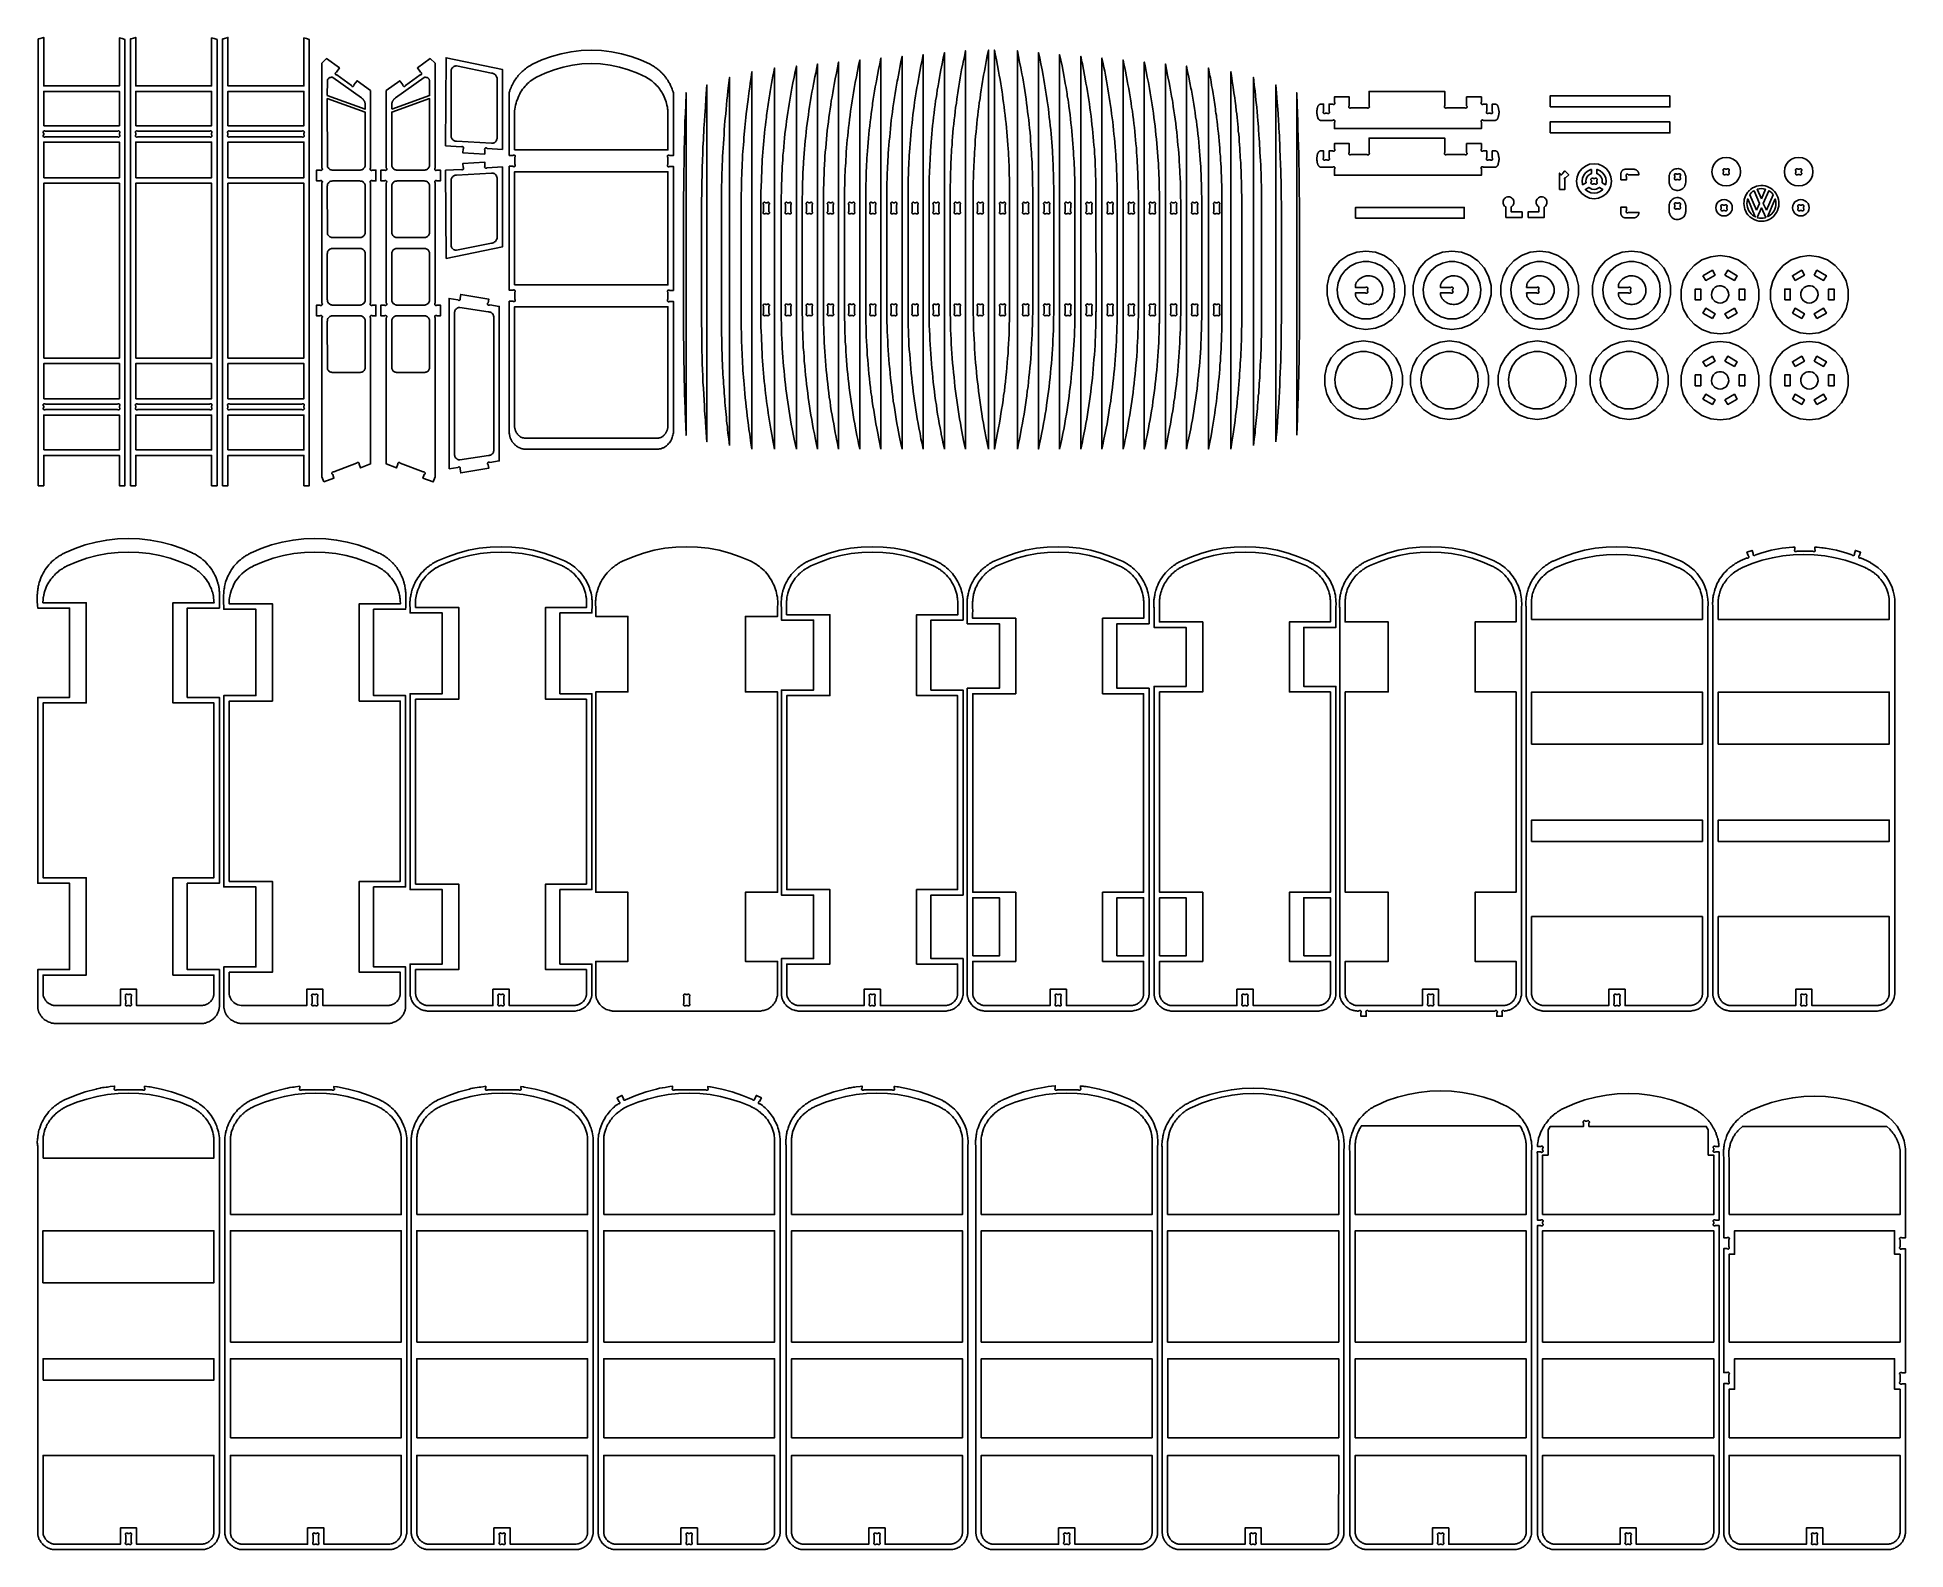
# Model space of a CAD drawing. Extents: x -690 to 337, y -358 to 474.
import ezdxf

# ---------------------------------------------------------------- set-up
doc = ezdxf.new("R2010")
doc.units = 0
doc.layers.get('0').update_dxf_attribs({"linetype": 'CONTINUOUS'})
doc.layers.add('SECTIONCUTEDGES', color=18, linetype='CONTINUOUS')

msp = doc.modelspace()

# ---------------------------------------------------------------- linework, layer by layer
for points in [[(-686.8, 424.9), (-686.8, 443.8), (-645.1, 443.8), (-645.1, 424.9)], [(-636.1, 424.9), (-636.1, 443.8), (-594.4, 443.8), (-594.4, 424.9)], [(-159.7, 376.6), (-159.7, 376.6), (-158.8, 376.6), (-158.5, 376.4), (-158.4, 376.4), (-158.4, 376.4), (-158.3, 376.4), (-158.3, 376.4), (-158.2, 376.4), (-158.1, 376.4), (-158, 376.4), (-157.9, 376.5), (-157.8, 376.5), (-157.8, 376.6), (-157.7, 376.7), (-157.6, 376.8), (-157.6, 376.8), (-157.6, 377), (-157.6, 377.1), (-157.6, 377.1), (-157.6, 377.2), (-157.6, 377.3), (-157.6, 377.4), (-157.7, 377.5), (-157.7, 377.6), (-157.8, 377.6), (-157.8, 377.6), (-157.8, 381.5), (-157.8, 381.5), (-157.6, 381.9), (-157.6, 381.9), (-157.6, 382), (-157.6, 382.1), (-157.6, 382.2), (-157.6, 382.2), (-157.6, 382.3), (-157.6, 382.4), (-157.7, 382.4), (-157.7, 382.5), (-157.7, 382.5), (-157.8, 382.6), (-157.9, 382.6), (-157.9, 382.7), (-158, 382.7), (-158, 382.7), (-158.1, 382.8), (-158.2, 382.8), (-158.3, 382.8), (-158.4, 382.8), (-158.5, 382.8), (-158.6, 382.7), (-158.8, 382.7), (-158.8, 382.6), (-158.8, 382.6), (-159.7, 382.6), (-159.8, 382.6), (-160.1, 382.7), (-160.1, 382.8), (-160.2, 382.8), (-160.3, 382.8), (-160.3, 382.8), (-160.4, 382.8), (-160.4, 382.8), (-160.5, 382.8), (-160.6, 382.7), (-160.6, 382.7), (-160.7, 382.7), (-160.7, 382.6), (-160.8, 382.6), (-160.8, 382.5), (-160.9, 382.5), (-160.9, 382.4), (-160.9, 382.3), (-161, 382.3), (-161, 382.2), (-161, 382), (-161, 381.9), (-161, 381.8), (-161, 381.8), (-160.9, 381.7), (-160.9, 381.7), (-160.8, 381.6), (-160.8, 381.5), (-160.8, 377.6), (-160.8, 377.6), (-160.8, 377.5), (-161, 377.3), (-161, 377.2), (-161, 377.1), (-161, 377.1), (-161, 377), (-161, 377), (-161, 376.9), (-160.9, 376.8), (-160.9, 376.7), (-160.9, 376.7), (-160.8, 376.6), (-160.8, 376.6), (-160.7, 376.5), (-160.7, 376.5), (-160.6, 376.4), (-160.5, 376.4), (-160.5, 376.4), (-160.4, 376.4), (-160.3, 376.4), (-160.2, 376.4), (-160.1, 376.4), (-160, 376.4), (-159.9, 376.4), (-159.9, 376.5), (-159.8, 376.5)], [(-123.8, 326.6), (-123.8, 326.7), (-124.1, 326.8), (-124.1, 326.8), (-124.2, 326.8), (-124.3, 326.9), (-124.4, 326.9), (-124.4, 326.8), (-124.5, 326.8), (-124.5, 326.8), (-124.6, 326.8), (-124.6, 326.8), (-124.7, 326.8), (-124.7, 326.7), (-124.8, 326.7), (-124.8, 326.7), (-124.9, 326.6), (-124.9, 326.6), (-125, 326.5), (-125, 326.4), (-125, 326.4), (-125, 326.3), (-125.1, 326.2), (-125.1, 326.2), (-125.1, 326.1), (-125.1, 326), (-125, 325.9), (-125, 325.8), (-125, 325.8), (-124.9, 325.7), (-124.9, 325.6), (-124.9, 325.6), (-124.8, 325.6), (-124.9, 321.7), (-125, 321.4), (-125, 321.4), (-125.1, 321.3), (-125.1, 321.2), (-125.1, 321.1), (-125.1, 321.1), (-125.1, 321), (-125, 321), (-125, 320.9), (-125, 320.9), (-125, 320.8), (-124.9, 320.8), (-124.9, 320.7), (-124.9, 320.7), (-124.8, 320.6), (-124.8, 320.6), (-124.7, 320.5), (-124.6, 320.5), (-124.6, 320.5), (-124.5, 320.5), (-124.5, 320.4), (-124.4, 320.4), (-124.3, 320.4), (-124.2, 320.4), (-124.2, 320.4), (-124.1, 320.5), (-124, 320.5), (-123.9, 320.5), (-123.9, 320.6), (-123.8, 320.6), (-123.8, 320.6), (-123.8, 320.6), (-122.9, 320.6), (-122.6, 320.5), (-122.5, 320.4), (-122.4, 320.4), (-122.4, 320.4), (-122.3, 320.4), (-122.3, 320.4), (-122.2, 320.4), (-122.2, 320.5), (-122.1, 320.5), (-122.1, 320.5), (-122, 320.5), (-122, 320.5), (-121.9, 320.6), (-121.9, 320.6), (-121.8, 320.7), (-121.8, 320.7), (-121.7, 320.8), (-121.7, 320.9), (-121.7, 321), (-121.6, 321.1), (-121.6, 321.1), (-121.6, 321.2), (-121.7, 321.3), (-121.7, 321.4), (-121.7, 321.5), (-121.8, 321.6), (-121.8, 321.7), (-121.9, 321.7), (-121.8, 325.6), (-121.7, 325.9), (-121.7, 326), (-121.6, 326.1), (-121.6, 326.1), (-121.6, 326.2), (-121.7, 326.3), (-121.7, 326.3), (-121.7, 326.4), (-121.7, 326.4), (-121.7, 326.5), (-121.8, 326.5), (-121.8, 326.6), (-121.8, 326.6), (-121.9, 326.6), (-121.9, 326.7), (-122, 326.7), (-122.1, 326.8), (-122.1, 326.8), (-122.2, 326.8), (-122.3, 326.8), (-122.3, 326.9), (-122.4, 326.9), (-122.5, 326.8), (-122.6, 326.8), (-122.7, 326.8), (-122.7, 326.8), (-122.8, 326.7), (-122.9, 326.7), (-122.9, 326.6), (-122.9, 326.6)], [(-584.1, -244.1), (-584.1, -182.9), (-490.1, -182.9), (-490.1, -244.1)], [(-584.1, -296.7), (-584.1, -253.3), (-490.1, -253.3), (-490.1, -296.7)]]:
    msp.add_lwpolyline(points, close=True)
at = {"layer": 'SECTIONCUTEDGES'}
for points in [[(-689.8, 226.9), (-686.8, 226.9), (-686.8, 243.6), (-645.1, 243.6), (-645.1, 226.9), (-642.1, 226.9), (-642.1, 472.3), (-643.7, 472.9), (-645.1, 473.2), (-645.1, 446.8), (-686.8, 446.8), (-686.8, 473.5), (-689.5, 472.8), (-689.8, 472.7)], [(-639.1, 226.9), (-636.1, 226.9), (-636.1, 243.6), (-594.4, 243.6), (-594.4, 226.9), (-591.4, 226.9), (-591.4, 472.3), (-593, 472.9), (-594.4, 473.2), (-594.4, 446.8), (-636.1, 446.8), (-636.1, 473.5), (-638.7, 472.8), (-639.1, 472.7)], [(-588.4, 226.9), (-585.4, 226.9), (-585.4, 243.6), (-543.6, 243.6), (-543.6, 226.9), (-540.7, 226.9), (-540.7, 472.3), (-542.2, 472.9), (-543.6, 473.2), (-543.6, 446.8), (-585.4, 446.8), (-585.4, 473.5), (-587.9, 472.8), (-588.4, 472.7)], [(-428.7, 250.7), (-428.5, 250.5), (-428.3, 250.3), (-428.2, 250.1), (-428, 249.9), (-427.8, 249.7), (-427.6, 249.5), (-427.4, 249.3), (-427.2, 249.2), (-427, 249), (-426.8, 248.8), (-426.6, 248.7), (-426.4, 248.5), (-426.2, 248.4), (-426, 248.3), (-425.8, 248.1), (-425.5, 248), (-425.3, 247.9), (-425.1, 247.8), (-424.9, 247.7), (-424.6, 247.6), (-424.4, 247.5), (-424.2, 247.4), (-424, 247.4), (-423.7, 247.3), (-423.5, 247.2), (-423.3, 247.2), (-423, 247.2), (-422.8, 247.1), (-422.5, 247.1), (-422.3, 247.1), (-348.9, 247.1), (-348.8, 247.1), (-348.6, 247.1), (-348, 247.2), (-347.7, 247.2), (-347.3, 247.3), (-346.9, 247.4), (-346.6, 247.6), (-346.2, 247.7), (-345.9, 247.8), (-345.5, 248), (-345.2, 248.2), (-344.9, 248.4), (-344.6, 248.6), (-344.2, 248.9), (-344, 249), (-343.4, 249.6), (-343, 250.1), (-342.5, 250.6), (-342.2, 251.1), (-341.8, 251.7), (-341.5, 252.3), (-341.2, 252.9), (-341, 253.5), (-340.8, 254.1), (-340.6, 254.8), (-340.5, 255.4), (-340.4, 256.1), (-340.4, 328.3), (-342.5, 328.3), (-342.5, 328.3), (-342.8, 328.1), (-342.9, 328.1), (-342.9, 328.1), (-343, 328.1), (-343.1, 328.1), (-343.1, 328.1), (-343.2, 328.1), (-343.3, 328.1), (-343.3, 328.1), (-343.4, 328.2), (-343.4, 328.2), (-343.5, 328.3), (-343.5, 328.3), (-343.6, 328.4), (-343.6, 328.4), (-343.7, 328.5), (-343.7, 328.6), (-343.7, 328.6), (-343.7, 328.7), (-343.7, 328.8), (-343.7, 328.9), (-343.7, 328.9), (-343.7, 329), (-343.7, 329.1), (-343.7, 329.2), (-343.6, 329.2), (-343.6, 329.3), (-343.5, 329.3), (-343.5, 329.4), (-343.5, 333.2), (-343.5, 333.3), (-343.7, 333.6), (-343.7, 333.6), (-343.7, 333.7), (-343.7, 333.8), (-343.7, 333.9), (-343.7, 333.9), (-343.7, 334), (-343.7, 334), (-343.7, 334.1), (-343.7, 334.1), (-343.6, 334.2), (-343.6, 334.2), (-343.5, 334.3), (-343.5, 334.3), (-343.4, 334.4), (-343.3, 334.4), (-343.3, 334.5), (-343.2, 334.5), (-343.1, 334.5), (-343, 334.5), (-343, 334.5), (-342.9, 334.5), (-342.9, 334.5), (-342.8, 334.5), (-342.8, 334.5), (-342.7, 334.4), (-342.6, 334.4), (-342.6, 334.4), (-342.5, 334.3), (-342.5, 334.3), (-342.5, 334.3), (-340.4, 334.3), (-340.4, 402.5), (-342.5, 402.5), (-342.5, 402.5), (-342.8, 402.4), (-342.8, 402.3), (-342.9, 402.3), (-343, 402.3), (-343.1, 402.3), (-343.1, 402.3), (-343.2, 402.3), (-343.3, 402.4), (-343.4, 402.4), (-343.4, 402.4), (-343.5, 402.5), (-343.5, 402.5), (-343.6, 402.6), (-343.6, 402.7), (-343.7, 402.7), (-343.7, 402.8), (-343.7, 402.9), (-343.7, 402.9), (-343.7, 403), (-343.7, 403.1), (-343.7, 403.2), (-343.7, 403.2), (-343.7, 403.3), (-343.6, 403.5), (-343.6, 403.5), (-343.5, 403.6), (-343.5, 403.6), (-343.5, 407.5), (-343.5, 407.5), (-343.7, 407.8), (-343.7, 407.8), (-343.7, 407.9), (-343.7, 408), (-343.7, 408), (-343.7, 408.1), (-343.7, 408.1), (-343.7, 408.2), (-343.7, 408.3), (-343.7, 408.3), (-343.7, 408.4), (-343.6, 408.4), (-343.6, 408.4), (-343.5, 408.5), (-343.5, 408.6), (-343.4, 408.6), (-343.4, 408.6), (-343.3, 408.7), (-343.2, 408.7), (-343.2, 408.7), (-343.1, 408.7), (-343, 408.7), (-342.9, 408.7), (-342.8, 408.7), (-342.8, 408.7), (-342.7, 408.7), (-342.6, 408.6), (-342.6, 408.6), (-342.5, 408.6), (-342.5, 408.5), (-342.5, 408.5), (-340.4, 408.5), (-340.4, 443.1), (-340.5, 443.5), (-340.6, 443.8), (-340.7, 444), (-340.8, 444.3), (-341, 445), (-341.3, 445.6), (-341.6, 446.3), (-341.9, 447.1), (-342.2, 447.6), (-342.4, 448.1), (-342.7, 448.5), (-343, 449), (-343.2, 449.5), (-343.5, 450), (-343.8, 450.4), (-344.1, 450.8), (-344.4, 451.2), (-344.7, 451.7), (-345.1, 452.1), (-345.4, 452.5), (-345.7, 452.9), (-346.1, 453.3), (-346.4, 453.6), (-346.8, 454), (-347.2, 454.4), (-347.5, 454.7), (-347.9, 455.1), (-348.3, 455.4), (-348.7, 455.8), (-349.1, 456.1), (-349.5, 456.4), (-350, 456.7), (-350.4, 457), (-350.8, 457.3), (-351.3, 457.6), (-351.7, 457.9), (-352.1, 458.1), (-352.6, 458.4), (-353.2, 458.7), (-358.4, 461.1), (-363.6, 463), (-369, 464.5), (-374.5, 465.6), (-380, 466.3), (-385.6, 466.5), (-391.1, 466.3), (-396.7, 465.6), (-402.1, 464.5), (-407.5, 463), (-412.8, 461.1), (-417.9, 458.7), (-419.3, 457.9), (-420, 457.5), (-420.6, 457.1), (-421.2, 456.7), (-421.8, 456.2), (-422.4, 455.7), (-423, 455.2), (-423.6, 454.7), (-424.2, 454.2), (-424.7, 453.7), (-425.2, 453.1), (-425.7, 452.5), (-426.2, 451.9), (-426.7, 451.3), (-427.1, 450.7), (-427.6, 450), (-428, 449.4), (-428.4, 448.7), (-428.7, 448), (-429.1, 447.3), (-429.4, 446.6), (-429.7, 445.9), (-430, 445.2), (-430.3, 444.4), (-430.4, 444.2), (-430.6, 443.6), (-430.7, 443.2), (-430.7, 443.1), (-430.7, 443.1), (-430.7, 408.6), (-428.7, 408.6), (-428.7, 408.6), (-428.6, 408.6), (-428.6, 408.7), (-428.5, 408.7), (-428.4, 408.7), (-428.4, 408.8), (-428.3, 408.8), (-428.2, 408.8), (-428.1, 408.8), (-428.1, 408.8), (-428, 408.8), (-427.9, 408.8), (-427.8, 408.7), (-427.7, 408.7), (-427.7, 408.6), (-427.6, 408.6), (-427.6, 408.5), (-427.5, 408.5), (-427.5, 408.4), (-427.5, 408.4), (-427.4, 408.3), (-427.4, 408.3), (-427.4, 408.2), (-427.4, 408.2), (-427.4, 408.1), (-427.4, 408.1), (-427.4, 408), (-427.4, 407.9), (-427.4, 407.9), (-427.6, 407.6), (-427.6, 407.5), (-427.6, 403.7), (-427.6, 403.6), (-427.6, 403.6), (-427.5, 403.6), (-427.5, 403.5), (-427.5, 403.5), (-427.4, 403.4), (-427.4, 403.3), (-427.4, 403.2), (-427.4, 403.1), (-427.4, 403.1), (-427.4, 403), (-427.4, 402.9), (-427.4, 402.9), (-427.5, 402.8), (-427.5, 402.7), (-427.6, 402.7), (-427.6, 402.6), (-427.7, 402.6), (-427.7, 402.5), (-427.8, 402.5), (-427.8, 402.4), (-427.9, 402.4), (-428, 402.4), (-428.1, 402.4), (-428.2, 402.4), (-428.2, 402.4), (-428.3, 402.4), (-428.3, 402.4), (-428.6, 402.6), (-428.7, 402.6), (-430.7, 402.6), (-430.7, 334.4), (-428.7, 334.4), (-428.6, 334.4), (-428.6, 334.4), (-428.6, 334.5), (-428.5, 334.5), (-428.4, 334.5), (-428.3, 334.6), (-428.3, 334.6), (-428.2, 334.6), (-428.1, 334.6), (-428.1, 334.6), (-428, 334.6), (-427.9, 334.5), (-427.9, 334.5), (-427.8, 334.5), (-427.7, 334.4), (-427.7, 334.4), (-427.6, 334.4), (-427.6, 334.3), (-427.5, 334.2), (-427.5, 334.2), (-427.5, 334.1), (-427.4, 334.1), (-427.4, 334), (-427.4, 334), (-427.4, 333.9), (-427.4, 333.9), (-427.4, 333.8), (-427.4, 333.8), (-427.4, 333.7), (-427.4, 333.7), (-427.5, 333.6), (-427.6, 333.4), (-427.6, 333.3), (-427.6, 333.3), (-427.6, 329.4), (-427.6, 329.4), (-427.6, 329.4), (-427.5, 329.3), (-427.5, 329.2), (-427.4, 329.2), (-427.4, 329.1), (-427.4, 329), (-427.4, 328.9), (-427.4, 328.8), (-427.4, 328.8), (-427.4, 328.7), (-427.4, 328.6), (-427.5, 328.6), (-427.5, 328.5), (-427.6, 328.4), (-427.6, 328.4), (-427.7, 328.3), (-427.7, 328.3), (-427.8, 328.2), (-427.8, 328.2), (-427.9, 328.2), (-427.9, 328.2), (-428, 328.2), (-428, 328.2), (-428.1, 328.2), (-428.2, 328.2), (-428.2, 328.2), (-428.3, 328.2), (-428.4, 328.2), (-428.6, 328.4), (-428.7, 328.4), (-430.7, 328.4), (-430.7, 256.1), (-430.7, 256), (-430.7, 255.8), (-430.6, 255.3), (-430.6, 255), (-430.5, 254.7), (-430.4, 254.5), (-430.4, 254.2), (-430.3, 253.9), (-430.2, 253.7), (-430.1, 253.4), (-430.1, 253.2), (-430, 252.9), (-429.9, 252.7), (-429.7, 252.5), (-429.6, 252.2), (-429.5, 252), (-429.4, 251.8), (-429.2, 251.5), (-429.1, 251.3), (-429, 251.1), (-428.8, 250.9)], [(-214.6, 247.1), (-214.6, 463.1), (-215.2, 460), (-215.8, 456.9), (-216.2, 454.8), (-216.6, 452.7), (-217, 450.7), (-217.2, 449.5), (-217.7, 447.2), (-218, 445), (-218.4, 442.7), (-218.8, 440.4), (-219, 439.2), (-219.3, 436.9), (-219.6, 434.7), (-219.9, 432.4), (-220.2, 430.1), (-220.5, 427.9), (-220.8, 425.6), (-221, 423.3), (-221.2, 421.1), (-221.4, 418.8), (-221.6, 416.5), (-221.8, 414.2), (-222, 412), (-222.2, 409.7), (-222.3, 407.9), (-222.4, 406.1), (-222.5, 404.4), (-222.6, 402.6), (-222.6, 400.8), (-222.7, 399), (-222.8, 397.3), (-222.8, 395.5), (-222.9, 393.7), (-222.9, 391.9), (-222.9, 390.1), (-223, 387.2), (-223, 322.9), (-223, 320.6), (-222.9, 318.2), (-222.9, 317), (-222.8, 314.4), (-222.7, 311.8), (-222.6, 309.2), (-222.5, 306.7), (-222.4, 304.1), (-222.2, 301.5), (-222, 298.9), (-221.9, 296.3), (-221.6, 293.8), (-221.4, 291.2), (-221.2, 288.6), (-220.9, 286.1), (-220.6, 283.5), (-220.3, 281), (-220, 278.5), (-219.7, 276), (-219.4, 273.5), (-219, 271), (-218.6, 268.6), (-218.2, 266.1), (-217.8, 263.6), (-217.4, 261.1), (-216.9, 258.6), (-216.2, 254.6), (-215.8, 252.8), (-215.2, 250.2)], [(-203, 247.1), (-203, 464.1), (-203.6, 461), (-204.2, 457.9), (-204.8, 454.8), (-205.4, 451.6), (-205.6, 450.5), (-206, 448.2), (-206.4, 445.9), (-206.8, 443.6), (-207.2, 441.3), (-207.5, 439), (-207.7, 437.8), (-208, 435.6), (-208.3, 433.3), (-208.6, 431), (-208.9, 428.7), (-209.1, 426.4), (-209.4, 424.2), (-209.6, 421.9), (-209.8, 419.6), (-210, 417.3), (-210.2, 415), (-210.4, 412.7), (-210.5, 410.4), (-210.6, 408.7), (-210.7, 406.9), (-210.8, 405.1), (-210.9, 403.3), (-211, 401.5), (-211.1, 399.7), (-211.1, 398), (-211.2, 396.2), (-211.2, 394.4), (-211.3, 392.6), (-211.3, 390.8), (-211.3, 388.8), (-211.3, 387.8), (-211.3, 323.3), (-211.3, 321.5), (-211.3, 318.5), (-211.3, 317.3), (-211.2, 314.7), (-211.1, 312.1), (-211, 309.5), (-210.9, 306.9), (-210.8, 304.3), (-210.6, 301.8), (-210.4, 299.2), (-210.2, 296.6), (-210, 294), (-209.8, 291.4), (-209.5, 288.8), (-209.3, 286.2), (-209, 283.7), (-208.7, 281.2), (-208.4, 278.7), (-208.1, 276.2), (-207.7, 273.7), (-207.4, 271.2), (-207, 268.7), (-206.6, 266.2), (-206.2, 263.7), (-205.7, 261.2), (-205.3, 258.7), (-204.7, 255.6), (-204.2, 252.8), (-203.6, 250.2)], [(-191.3, 247.1), (-191.3, 465.2), (-192, 462), (-192.6, 458.9), (-193.2, 455.7), (-193.6, 453.6), (-194, 451.4), (-194.4, 449.1), (-194.8, 446.8), (-195.2, 444.5), (-195.5, 442.2), (-195.7, 441), (-196.1, 438.7), (-196.4, 436.4), (-196.7, 434.2), (-197, 431.9), (-197.2, 429.6), (-197.5, 427.3), (-197.8, 425), (-198, 422.7), (-198.2, 420.4), (-198.4, 418.1), (-198.6, 415.8), (-198.8, 413.5), (-198.9, 411.2), (-199, 409.4), (-199.1, 407.6), (-199.2, 405.8), (-199.3, 404), (-199.4, 402.2), (-199.5, 400.5), (-199.5, 398.7), (-199.6, 396.9), (-199.6, 395.1), (-199.7, 393.3), (-199.7, 391.5), (-199.7, 389.7), (-199.7, 388.2), (-199.7, 323.6), (-199.7, 321.8), (-199.7, 318.9), (-199.6, 317.6), (-199.6, 315), (-199.5, 312.4), (-199.4, 309.8), (-199.3, 307.2), (-199.1, 304.6), (-199, 302), (-198.8, 299.4), (-198.6, 296.8), (-198.4, 294.2), (-198.2, 291.6), (-197.9, 289), (-197.7, 286.4), (-197.4, 283.9), (-197.1, 281.4), (-196.8, 278.8), (-196.5, 276.3), (-196.1, 273.8), (-195.7, 271.3), (-195.4, 268.8), (-195, 266.2), (-194.6, 263.7), (-194.1, 261.2), (-193.7, 258.7), (-193.1, 255.9), (-193, 255.3), (-192.5, 252.9), (-192.4, 252), (-191.9, 250)], [(-179.7, 247.1), (-179.7, 466.2), (-180.3, 463), (-181, 459.9), (-181.2, 458.8), (-181.8, 455.6), (-182.2, 453.5), (-182.6, 451.2), (-183, 448.9), (-183.4, 446.6), (-183.7, 444.3), (-183.9, 443.1), (-184.3, 440.8), (-184.4, 439.6), (-184.7, 437.3), (-185.1, 435), (-185.3, 432.7), (-185.6, 430.4), (-185.9, 428.1), (-186.1, 425.8), (-186.4, 423.5), (-186.6, 421.2), (-186.8, 418.9), (-187, 416.6), (-187.1, 414.3), (-187.3, 412), (-187.4, 410.2), (-187.5, 408.4), (-187.6, 406.6), (-187.7, 404.8), (-187.8, 403), (-187.8, 401.2), (-187.9, 399.4), (-187.9, 397.6), (-188, 395.8), (-188, 394), (-188.1, 392.2), (-188.1, 390.4), (-188.1, 388.7), (-188.1, 324), (-188.1, 321.6), (-188, 318.6), (-188, 318), (-187.9, 315.4), (-187.9, 312.7), (-187.8, 310.1), (-187.6, 307.5), (-187.5, 304.9), (-187.3, 302.3), (-187.2, 299.7), (-187, 297), (-186.8, 294.4), (-186.5, 291.8), (-186.3, 289.2), (-186, 286.6), (-185.8, 284.1), (-185.5, 281.5), (-185.2, 279), (-184.8, 276.4), (-184.5, 273.9), (-184.1, 271.4), (-183.7, 268.9), (-183.3, 266.3), (-182.9, 263.8), (-182.5, 261.3), (-182, 258.8), (-181.3, 254.7), (-181.1, 253.8), (-180.7, 251.8), (-180.4, 250.2)], [(-167, 247.1), (-167, 466.5), (-167.7, 463.3), (-168.3, 460.2), (-168.9, 457), (-169.3, 454.9), (-169.7, 452.7), (-170.1, 450.4), (-170.3, 449.2), (-170.7, 446.9), (-171.1, 444.6), (-171.4, 442.2), (-171.7, 439.9), (-172.1, 437.6), (-172.4, 435.3), (-172.7, 433), (-172.9, 430.7), (-173.2, 428.4), (-173.4, 426.1), (-173.7, 423.8), (-173.9, 421.5), (-174.1, 419.2), (-174.3, 416.8), (-174.4, 414.5), (-174.6, 412.2), (-174.7, 410.4), (-174.8, 408.6), (-174.9, 406.8), (-175, 405), (-175.1, 403.2), (-175.1, 401.4), (-175.2, 399.6), (-175.3, 397.8), (-175.3, 396), (-175.4, 394.2), (-175.4, 392.4), (-175.4, 389.7), (-175.4, 388.9), (-175.4, 324.1), (-175.4, 321.7), (-175.3, 318.7), (-175.3, 318.1), (-175.3, 315.5), (-175.2, 312.8), (-175.1, 310.2), (-175, 307.6), (-174.8, 305), (-174.7, 302.3), (-174.5, 299.7), (-174.3, 297.1), (-174.1, 294.5), (-173.9, 291.9), (-173.6, 289.3), (-173.4, 286.7), (-173.1, 284.1), (-172.8, 281.6), (-172.5, 279), (-172.2, 276.5), (-171.8, 274), (-171.4, 271.4), (-171.1, 268.9), (-170.7, 266.4), (-170.3, 263.8), (-169.8, 261.3), (-169.4, 258.8), (-168.8, 256), (-168.7, 255), (-168.1, 252.1)], [(-162.8, 252.1), (-163.8, 247.1), (-163.8, 466.5), (-163.4, 464.4), (-162.7, 461.2), (-162.1, 458.1), (-161.5, 454.9), (-161.1, 452.7), (-160.7, 450.4), (-160.3, 448), (-159.9, 445.7), (-159.6, 443.4), (-159.4, 442.2), (-159.1, 439.9), (-158.7, 437.6), (-158.4, 435.3), (-158.2, 433), (-157.9, 430.7), (-157.6, 428.4), (-157.4, 426.1), (-157.1, 423.8), (-156.9, 421.5), (-156.7, 419.2), (-156.5, 416.8), (-156.4, 414.5), (-156.2, 412.2), (-156.1, 410.4), (-156, 408.6), (-155.9, 406.8), (-155.8, 405), (-155.7, 403.2), (-155.7, 401.4), (-155.6, 399.6), (-155.6, 397.8), (-155.5, 396), (-155.5, 394.2), (-155.4, 392.4), (-155.4, 389.7), (-155.4, 388.9), (-155.4, 324.1), (-155.4, 323.7), (-155.4, 320.5), (-155.5, 318.1), (-155.6, 315.5), (-155.6, 312.8), (-155.7, 310.2), (-155.9, 307.6), (-156, 305), (-156.2, 302.3), (-156.3, 299.7), (-156.5, 297.1), (-156.7, 294.5), (-157, 291.9), (-157.2, 289.3), (-157.5, 286.7), (-157.7, 284.1), (-158, 281.6), (-158.3, 279), (-158.7, 276.5), (-159, 274), (-159.4, 271.4), (-159.8, 268.9), (-160.2, 266.4), (-160.6, 263.8), (-161, 261.3), (-161.5, 258.8), (-162, 256)], [(-151.1, 247.1), (-151.1, 466.2), (-150.5, 463), (-149.9, 459.9), (-149.2, 456.7), (-148.7, 453.5), (-148.2, 451.2), (-147.8, 448.9), (-147.5, 446.6), (-147.1, 444.3), (-146.7, 441.9), (-146.4, 439.6), (-146.1, 437.3), (-145.8, 435), (-145.5, 432.7), (-145.2, 430.4), (-144.9, 428.1), (-144.7, 425.8), (-144.5, 423.5), (-144.2, 421.2), (-144, 418.9), (-143.9, 416.6), (-143.7, 414.3), (-143.5, 412), (-143.4, 410.2), (-143.3, 408.4), (-143.2, 406.6), (-143.1, 404.8), (-143.1, 403), (-143, 401.2), (-142.9, 399.4), (-142.9, 397.6), (-142.8, 395.8), (-142.8, 394), (-142.8, 392.2), (-142.7, 390.4), (-142.7, 388.7), (-142.7, 324), (-142.7, 321.6), (-142.8, 319.8), (-142.8, 318), (-142.9, 315.4), (-143, 312.7), (-143.1, 310.1), (-143.2, 307.5), (-143.3, 304.9), (-143.5, 302.3), (-143.6, 299.7), (-143.8, 297), (-144, 294.4), (-144.3, 291.8), (-144.5, 289.2), (-144.8, 286.6), (-145.1, 284.1), (-145.3, 281.5), (-145.7, 279), (-146, 276.4), (-146.3, 273.9), (-146.7, 271.4), (-147.1, 268.9), (-147.5, 266.3), (-147.9, 263.8), (-148.3, 261.3), (-148.8, 258.8), (-149.4, 255.7), (-149.6, 254.4), (-150, 252.6), (-150.5, 250.2)], [(-138.2, 253.2), (-138.9, 250), (-139.5, 247.1), (-139.5, 465.2), (-138.8, 462), (-138.2, 458.9), (-137.6, 455.7), (-137, 452.6), (-136.6, 450.3), (-136.2, 448), (-135.8, 445.7), (-135.6, 444.5), (-135.3, 442.2), (-134.9, 439.9), (-134.8, 438.7), (-134.4, 436.4), (-134.1, 434.2), (-133.8, 431.9), (-133.6, 429.6), (-133.3, 427.3), (-133.1, 425), (-132.8, 422.7), (-132.6, 420.4), (-132.4, 418.1), (-132.2, 415.8), (-132.1, 413.5), (-131.9, 411.2), (-131.8, 409.4), (-131.7, 407.6), (-131.6, 405.8), (-131.5, 404), (-131.4, 402.2), (-131.4, 400.5), (-131.3, 398.7), (-131.2, 396.9), (-131.2, 395.1), (-131.2, 393.3), (-131.1, 391.5), (-131.1, 389.7), (-131.1, 388.2), (-131.1, 323.6), (-131.1, 321.8), (-131.2, 318.9), (-131.2, 317.6), (-131.2, 315), (-131.3, 312.4), (-131.4, 309.8), (-131.6, 307.2), (-131.7, 304.6), (-131.8, 302), (-132, 299.4), (-132.2, 296.8), (-132.4, 294.2), (-132.7, 291.6), (-132.9, 289), (-133.2, 286.4), (-133.4, 283.9), (-133.7, 281.4), (-134, 278.8), (-134.4, 276.3), (-134.7, 273.8), (-135.1, 271.3), (-135.4, 268.8), (-135.8, 266.2), (-136.3, 263.7), (-136.7, 261.2), (-137.1, 258.7), (-137.8, 255.3)], [(-127.9, 247.1), (-127.9, 464.1), (-127.2, 461), (-126.6, 457.9), (-126, 454.8), (-125.4, 451.6), (-125.2, 450.5), (-124.8, 448.2), (-124.4, 445.9), (-124.2, 444.7), (-123.8, 442.4), (-123.7, 441.3), (-123.3, 439), (-123.1, 437.8), (-122.8, 435.6), (-122.5, 433.3), (-122.2, 431), (-121.9, 428.7), (-121.7, 426.4), (-121.4, 424.2), (-121.2, 421.9), (-121, 419.6), (-120.8, 417.3), (-120.6, 415), (-120.4, 412.7), (-120.3, 410.4), (-120.2, 408.7), (-120.1, 406.9), (-120, 405.1), (-119.9, 403.3), (-119.8, 401.5), (-119.7, 399.7), (-119.7, 398), (-119.6, 396.2), (-119.6, 394.4), (-119.5, 392.6), (-119.5, 390.8), (-119.5, 388.8), (-119.5, 387.8), (-119.5, 323.3), (-119.5, 321.5), (-119.5, 318.5), (-119.6, 317.3), (-119.6, 314.7), (-119.7, 312.1), (-119.8, 309.5), (-119.9, 306.9), (-120.1, 304.3), (-120.2, 301.8), (-120.4, 299.2), (-120.6, 296.6), (-120.8, 294), (-121, 291.4), (-121.3, 288.8), (-121.5, 286.2), (-121.8, 283.7), (-122.1, 281.2), (-122.4, 278.7), (-122.7, 276.2), (-123.1, 273.7), (-123.4, 271.2), (-123.8, 268.7), (-124.2, 266.2), (-124.6, 263.7), (-125.1, 261.2), (-125.5, 258.7), (-126.1, 255.6), (-126.5, 253.7), (-126.9, 251.7), (-127.2, 250.2)], [(-116.2, 247.1), (-116.2, 463.1), (-115.6, 460), (-115.4, 459), (-114.8, 455.9), (-114.2, 452.7), (-113.8, 450.7), (-113.4, 448.4), (-113, 446.1), (-112.6, 443.8), (-112.2, 441.5), (-111.9, 439.2), (-111.5, 436.9), (-111.2, 434.7), (-110.9, 432.4), (-110.6, 430.1), (-110.3, 427.9), (-110.1, 425.6), (-109.8, 423.3), (-109.6, 421.1), (-109.4, 418.8), (-109.2, 416.5), (-109, 414.2), (-108.8, 412), (-108.7, 409.7), (-108.5, 407.9), (-108.4, 406.1), (-108.4, 404.4), (-108.3, 402.6), (-108.2, 400.8), (-108.1, 399), (-108.1, 397.3), (-108, 395.5), (-108, 393.7), (-107.9, 391.9), (-107.9, 390.1), (-107.9, 387.2), (-107.8, 322.9), (-107.9, 322.3), (-107.9, 320), (-107.9, 317), (-108, 314.4), (-108.1, 311.8), (-108.2, 309.2), (-108.3, 306.7), (-108.4, 304.1), (-108.6, 301.5), (-108.8, 298.9), (-109, 296.3), (-109.2, 293.8), (-109.4, 291.2), (-109.6, 288.6), (-109.9, 286.1), (-110.2, 283.5), (-110.5, 281), (-110.8, 278.5), (-111.1, 276), (-111.5, 273.5), (-111.8, 271), (-112.2, 268.6), (-112.6, 266.1), (-113, 263.6), (-113.4, 261.1), (-113.9, 258.6), (-114.5, 255.2), (-115.1, 252.5), (-115.4, 251)], [(-532.7, 229), (-527.1, 231.1), (-527.8, 233.1), (-528, 233.2), (-528.1, 233.3), (-528.2, 233.5), (-528.3, 233.7), (-528.3, 233.9), (-528.2, 234.1), (-528.1, 234.2), (-528, 234.4), (-527.8, 234.5), (-527.6, 234.5), (-527.4, 234.5), (-527.2, 234.5), (-514.7, 239.3), (-514.6, 239.5), (-514.4, 239.6), (-514.3, 239.7), (-514.1, 239.7), (-513.9, 239.7), (-513.7, 239.7), (-513.5, 239.6), (-513.4, 239.4), (-513.3, 239.3), (-513.2, 239.1), (-513.2, 238.9), (-513.3, 238.7), (-512.5, 236.7), (-507, 238.9), (-507, 319.3), (-507, 319.3), (-507, 319.3), (-507.1, 319.6), (-507.2, 319.7), (-507.2, 319.7), (-507.2, 319.8), (-507.2, 319.9), (-507.2, 320), (-507.2, 320), (-507.1, 320.1), (-507.1, 320.1), (-507.1, 320.2), (-507.1, 320.2), (-507, 320.3), (-507, 320.3), (-506.9, 320.4), (-506.8, 320.4), (-506.8, 320.5), (-506.7, 320.5), (-506.6, 320.5), (-506.6, 320.5), (-506.5, 320.5), (-506.4, 320.5), (-506.4, 320.5), (-506.3, 320.5), (-506.2, 320.5), (-506.2, 320.5), (-506.1, 320.5), (-506.1, 320.4), (-506, 320.4), (-506, 320.4), (-505.9, 320.3), (-505.9, 320.3), (-504, 320.3), (-504, 326.3), (-505.9, 326.3), (-505.9, 326.3), (-506.2, 326.1), (-506.3, 326.1), (-506.3, 326.1), (-506.4, 326.1), (-506.5, 326.1), (-506.6, 326.1), (-506.7, 326.1), (-506.7, 326.2), (-506.8, 326.2), (-506.8, 326.2), (-506.9, 326.3), (-507, 326.3), (-507, 326.4), (-507.1, 326.4), (-507.1, 326.5), (-507.1, 326.6), (-507.2, 326.6), (-507.2, 326.7), (-507.2, 326.8), (-507.2, 326.9), (-507.2, 326.9), (-507.2, 327), (-507.1, 327.1), (-507.1, 327.2), (-507.1, 327.2), (-507, 327.3), (-507, 327.3), (-507, 327.4), (-507, 393.5), (-507, 393.5), (-507, 393.6), (-507.1, 393.8), (-507.2, 393.9), (-507.2, 393.9), (-507.2, 394), (-507.2, 394), (-507.2, 394.1), (-507.2, 394.2), (-507.2, 394.2), (-507.1, 394.3), (-507.1, 394.3), (-507.1, 394.4), (-507.1, 394.4), (-507, 394.5), (-507, 394.6), (-506.9, 394.6), (-506.9, 394.6), (-506.8, 394.7), (-506.8, 394.7), (-506.7, 394.7), (-506.6, 394.8), (-506.5, 394.8), (-506.4, 394.8), (-506.4, 394.8), (-506.3, 394.8), (-506.2, 394.8), (-506.2, 394.7), (-506.1, 394.7), (-506.1, 394.7), (-506, 394.7), (-506, 394.6), (-505.9, 394.6), (-505.9, 394.6), (-504, 394.6), (-504, 400.5), (-505.9, 400.5), (-505.9, 400.5), (-506.2, 400.4), (-506.2, 400.4), (-506.3, 400.3), (-506.4, 400.3), (-506.5, 400.3), (-506.5, 400.3), (-506.6, 400.3), (-506.7, 400.4), (-506.8, 400.4), (-506.8, 400.4), (-506.9, 400.5), (-507, 400.5), (-507, 400.6), (-507.1, 400.7), (-507.1, 400.7), (-507.1, 400.8), (-507.2, 400.9), (-507.2, 400.9), (-507.2, 401), (-507.2, 401.1), (-507.2, 401.2), (-507.2, 401.2), (-507.1, 401.4), (-507.1, 401.5), (-507, 401.5), (-507, 401.6), (-507, 401.6), (-507, 401.6), (-507, 444.3), (-514.4, 449.7), (-516.1, 447.4), (-516, 447.2), (-516.1, 447), (-516.2, 446.8), (-516.3, 446.7), (-516.5, 446.6), (-516.7, 446.5), (-516.9, 446.5), (-517.1, 446.5), (-517.2, 446.6), (-517.4, 446.8), (-517.5, 446.9), (-517.5, 447.1), (-525.5, 452.9), (-525.7, 452.9), (-525.9, 452.9), (-526.1, 453), (-526.2, 453.2), (-526.3, 453.3), (-526.4, 453.5), (-526.4, 453.7), (-526.3, 453.9), (-526.2, 454.1), (-526.1, 454.2), (-525.9, 454.3), (-525.8, 454.4), (-524.1, 456.7), (-531.2, 461.9), (-533.7, 459.3), (-533.7, 401.6), (-533.7, 401.6), (-533.7, 401.6), (-533.7, 401.6), (-533.7, 401.5), (-533.6, 401.5), (-533.6, 401.4), (-533.6, 401.3), (-533.5, 401.2), (-533.5, 401.2), (-533.5, 401.1), (-533.5, 401), (-533.5, 400.9), (-533.6, 400.9), (-533.6, 400.8), (-533.6, 400.7), (-533.6, 400.7), (-533.7, 400.6), (-533.7, 400.6), (-533.8, 400.5), (-533.9, 400.4), (-533.9, 400.4), (-534, 400.4), (-534, 400.4), (-534.1, 400.3), (-534.2, 400.3), (-534.2, 400.3), (-534.3, 400.3), (-534.4, 400.3), (-534.5, 400.4), (-534.8, 400.5), (-534.8, 400.5), (-536.7, 400.5), (-536.7, 394.6), (-534.8, 394.6), (-534.8, 394.6), (-534.8, 394.6), (-534.7, 394.7), (-534.6, 394.7), (-534.6, 394.7), (-534.5, 394.7), (-534.4, 394.8), (-534.4, 394.8), (-534.3, 394.8), (-534.2, 394.8), (-534.2, 394.8), (-534.1, 394.8), (-534.1, 394.7), (-534, 394.7), (-533.9, 394.7), (-533.9, 394.7), (-533.8, 394.6), (-533.8, 394.6), (-533.7, 394.5), (-533.7, 394.5), (-533.6, 394.4), (-533.6, 394.4), (-533.6, 394.3), (-533.6, 394.3), (-533.6, 394.2), (-533.5, 394.2), (-533.5, 394.1), (-533.5, 394.1), (-533.5, 394), (-533.5, 393.9), (-533.5, 393.9), (-533.6, 393.8), (-533.7, 393.5), (-533.7, 393.5), (-533.7, 327.4), (-533.7, 327.4), (-533.7, 327.3), (-533.6, 327.2), (-533.6, 327.2), (-533.6, 327.1), (-533.5, 327), (-533.5, 326.9), (-533.5, 326.9), (-533.5, 326.8), (-533.5, 326.7), (-533.6, 326.6), (-533.6, 326.6), (-533.6, 326.5), (-533.6, 326.4), (-533.7, 326.4), (-533.7, 326.3), (-533.8, 326.3), (-533.8, 326.2), (-533.9, 326.2), (-534, 326.2), (-534, 326.1), (-534.1, 326.1), (-534.2, 326.1), (-534.2, 326.1), (-534.3, 326.1), (-534.4, 326.1), (-534.5, 326.1), (-534.8, 326.3), (-534.8, 326.3), (-536.7, 326.3), (-536.7, 320.3), (-534.8, 320.3), (-534.8, 320.3), (-534.7, 320.4), (-534.7, 320.4), (-534.6, 320.5), (-534.5, 320.5), (-534.5, 320.5), (-534.4, 320.5), (-534.3, 320.5), (-534.3, 320.5), (-534.2, 320.5), (-534.1, 320.5), (-534.1, 320.5), (-534, 320.5), (-533.9, 320.5), (-533.8, 320.4), (-533.8, 320.4), (-533.7, 320.3), (-533.7, 320.3), (-533.6, 320.2), (-533.6, 320.2), (-533.6, 320.1), (-533.6, 320.1), (-533.6, 320), (-533.5, 320), (-533.5, 319.9), (-533.5, 319.8), (-533.5, 319.8), (-533.5, 319.7), (-533.6, 319.6), (-533.7, 319.3), (-533.7, 319.3), (-533.7, 231.8)], [(-492, 238.9), (-492, 238.7), (-492.7, 236.7), (-498.3, 238.9), (-498.3, 319.3), (-498.3, 319.3), (-498.1, 319.6), (-498.1, 319.6), (-498.1, 319.7), (-498.1, 319.8), (-498.1, 319.9), (-498.1, 320), (-498.1, 320), (-498.1, 320.1), (-498.1, 320.1), (-498.2, 320.2), (-498.2, 320.2), (-498.2, 320.3), (-498.3, 320.3), (-498.3, 320.3), (-498.3, 320.4), (-498.4, 320.4), (-498.5, 320.5), (-498.5, 320.5), (-498.6, 320.5), (-498.7, 320.5), (-498.8, 320.5), (-498.8, 320.5), (-498.9, 320.5), (-498.9, 320.5), (-499, 320.5), (-499, 320.5), (-499.1, 320.5), (-499.2, 320.4), (-499.3, 320.4), (-499.3, 320.4), (-499.3, 320.3), (-499.3, 320.3), (-501.3, 320.3), (-501.3, 326.3), (-499.3, 326.3), (-499.3, 326.3), (-499, 326.1), (-498.9, 326.1), (-498.9, 326.1), (-498.8, 326.1), (-498.7, 326.1), (-498.7, 326.1), (-498.6, 326.1), (-498.5, 326.2), (-498.4, 326.2), (-498.4, 326.2), (-498.3, 326.3), (-498.3, 326.3), (-498.2, 326.4), (-498.2, 326.4), (-498.1, 326.5), (-498.1, 326.6), (-498.1, 326.6), (-498.1, 326.7), (-498.1, 326.8), (-498.1, 326.9), (-498.1, 326.9), (-498.1, 327.1), (-498.1, 327.1), (-498.1, 327.2), (-498.2, 327.2), (-498.2, 327.3), (-498.2, 327.3), (-498.3, 327.4), (-498.3, 327.4), (-498.3, 393.5), (-498.3, 393.5), (-498.1, 393.8), (-498.1, 393.9), (-498.1, 393.9), (-498.1, 394), (-498.1, 394), (-498.1, 394.1), (-498.1, 394.2), (-498.1, 394.2), (-498.1, 394.3), (-498.1, 394.3), (-498.2, 394.4), (-498.2, 394.4), (-498.2, 394.5), (-498.3, 394.6), (-498.3, 394.6), (-498.4, 394.6), (-498.4, 394.7), (-498.5, 394.7), (-498.6, 394.7), (-498.6, 394.8), (-498.7, 394.8), (-498.8, 394.8), (-498.9, 394.8), (-498.9, 394.8), (-499, 394.8), (-499.1, 394.7), (-499.1, 394.7), (-499.2, 394.7), (-499.2, 394.7), (-499.3, 394.6), (-499.3, 394.6), (-499.3, 394.6), (-501.3, 394.6), (-501.3, 400.5), (-499.3, 400.5), (-499.3, 400.5), (-499, 400.4), (-498.9, 400.3), (-498.9, 400.3), (-498.8, 400.3), (-498.7, 400.3), (-498.7, 400.3), (-498.6, 400.4), (-498.5, 400.4), (-498.5, 400.4), (-498.4, 400.4), (-498.3, 400.5), (-498.3, 400.5), (-498.2, 400.6), (-498.2, 400.7), (-498.1, 400.7), (-498.1, 400.8), (-498.1, 400.9), (-498.1, 400.9), (-498.1, 401), (-498.1, 401.1), (-498.1, 401.2), (-498.1, 401.2), (-498.1, 401.4), (-498.2, 401.5), (-498.2, 401.5), (-498.3, 401.6), (-498.3, 401.6), (-498.3, 444.3), (-490.9, 449.7), (-489.2, 447.4), (-489.2, 447.2), (-489.2, 447), (-489.1, 446.8), (-488.9, 446.7), (-488.8, 446.6), (-488.6, 446.5), (-488.4, 446.5), (-488.2, 446.5), (-488, 446.6), (-487.9, 446.8), (-487.8, 446.9), (-487.7, 447.1), (-479.7, 452.9), (-479.5, 452.9), (-479.3, 452.9), (-479.2, 453), (-479, 453.2), (-478.9, 453.3), (-478.9, 453.5), (-478.9, 453.7), (-478.9, 453.9), (-479, 454.1), (-479.1, 454.2), (-479.3, 454.3), (-479.5, 454.4), (-481.2, 456.7), (-474.1, 461.9), (-471.5, 459.3), (-471.5, 401.6), (-471.5, 401.6), (-471.5, 401.6), (-471.6, 401.5), (-471.6, 401.4), (-471.7, 401.4), (-471.7, 401.2), (-471.7, 401.2), (-471.7, 401.1), (-471.7, 401), (-471.7, 400.9), (-471.7, 400.9), (-471.7, 400.8), (-471.6, 400.7), (-471.6, 400.7), (-471.6, 400.6), (-471.5, 400.6), (-471.5, 400.5), (-471.4, 400.4), (-471.3, 400.4), (-471.2, 400.4), (-471.2, 400.3), (-471.1, 400.3), (-471, 400.3), (-471, 400.3), (-470.9, 400.3), (-470.8, 400.3), (-470.7, 400.4), (-470.5, 400.5), (-470.5, 400.5), (-468.5, 400.5), (-468.5, 394.6), (-470.5, 394.6), (-470.5, 394.6), (-470.5, 394.6), (-470.6, 394.7), (-470.6, 394.7), (-470.7, 394.7), (-470.7, 394.7), (-470.8, 394.8), (-470.9, 394.8), (-470.9, 394.8), (-471, 394.8), (-471.1, 394.8), (-471.1, 394.8), (-471.2, 394.7), (-471.3, 394.7), (-471.3, 394.7), (-471.4, 394.7), (-471.5, 394.6), (-471.5, 394.6), (-471.6, 394.5), (-471.6, 394.4), (-471.6, 394.4), (-471.7, 394.3), (-471.7, 394.3), (-471.7, 394.2), (-471.7, 394.2), (-471.7, 394.1), (-471.7, 394), (-471.7, 394), (-471.7, 393.9), (-471.7, 393.9), (-471.7, 393.8), (-471.5, 393.5), (-471.5, 393.5), (-471.5, 327.4), (-471.5, 327.4), (-471.6, 327.3), (-471.6, 327.2), (-471.6, 327.2), (-471.7, 327), (-471.7, 326.9), (-471.7, 326.9), (-471.7, 326.8), (-471.7, 326.7), (-471.7, 326.6), (-471.7, 326.6), (-471.6, 326.5), (-471.6, 326.4), (-471.6, 326.4), (-471.5, 326.3), (-471.5, 326.3), (-471.4, 326.2), (-471.3, 326.2), (-471.3, 326.2), (-471.2, 326.1), (-471.2, 326.1), (-471.1, 326.1), (-471, 326.1), (-470.9, 326.1), (-470.8, 326.1), (-470.8, 326.1), (-470.5, 326.3), (-470.5, 326.3), (-468.5, 326.3), (-468.5, 320.3), (-470.4, 320.3), (-470.5, 320.3), (-470.5, 320.4), (-470.6, 320.4), (-470.6, 320.5), (-470.7, 320.5), (-470.8, 320.5), (-470.9, 320.5), (-470.9, 320.5), (-471, 320.5), (-471.1, 320.5), (-471.1, 320.5), (-471.2, 320.5), (-471.3, 320.5), (-471.3, 320.5), (-471.4, 320.4), (-471.5, 320.4), (-471.5, 320.3), (-471.6, 320.3), (-471.6, 320.2), (-471.6, 320.2), (-471.7, 320.1), (-471.7, 320.1), (-471.7, 320), (-471.7, 320), (-471.7, 319.9), (-471.7, 319.8), (-471.7, 319.7), (-471.7, 319.7), (-471.7, 319.6), (-471.5, 319.3), (-471.5, 319.3), (-471.5, 231.8), (-472.6, 229), (-478.2, 231.1), (-477.4, 233.1), (-477.2, 233.2), (-477.1, 233.3), (-477, 233.5), (-477, 233.7), (-477, 233.9), (-477, 234.1), (-477.1, 234.2), (-477.3, 234.4), (-477.4, 234.5), (-477.6, 234.5), (-477.8, 234.5), (-478, 234.5), (-490.6, 239.3), (-490.7, 239.5), (-490.8, 239.6), (-491, 239.7), (-491.2, 239.7), (-491.4, 239.7), (-491.6, 239.7), (-491.7, 239.6), (-491.9, 239.4), (-492, 239.3), (-492, 239.1)], [(-465.7, 413.8), (-457, 413.3), (-456.9, 413.4), (-456.7, 413.5), (-456.5, 413.5), (-456.3, 413.4), (-456.1, 413.3), (-456, 413.2), (-455.9, 413.1), (-455.8, 412.9), (-455.8, 412.7), (-455.8, 412.5), (-455.9, 412.3), (-456, 412.2), (-456.2, 410), (-444.2, 409.3), (-444.1, 411.4), (-444.2, 411.6), (-444.2, 411.8), (-444.3, 412), (-444.2, 412.2), (-444.1, 412.4), (-444, 412.5), (-443.8, 412.6), (-443.7, 412.7), (-443.5, 412.7), (-443.3, 412.7), (-443.1, 412.6), (-442.9, 412.4), (-434.4, 411.9), (-434.4, 455.9), (-465.4, 462.3)], [(-462.3, 417.9), (-462.5, 418.3), (-462.6, 418.6), (-462.7, 419), (-462.7, 454.9), (-462.7, 455.2), (-462.6, 455.6), (-462.5, 456), (-462.3, 456.4), (-462.1, 456.7), (-461.8, 457), (-461.5, 457.2), (-461.2, 457.5), (-460.8, 457.6), (-460.5, 457.7), (-460.1, 457.8), (-459.7, 457.8), (-440.4, 453.9), (-440.3, 453.8), (-440, 453.8), (-439.9, 453.8), (-439.5, 453.7), (-439.1, 453.5), (-438.7, 453.2), (-438.3, 452.9), (-438, 452.6), (-437.8, 452.2), (-437.6, 451.8), (-437.4, 451.3), (-437.3, 450.9), (-437.3, 450.4), (-437.3, 450.3), (-437.4, 450), (-437.4, 418.1), (-437.4, 417.9), (-437.5, 417.5), (-437.6, 417.1), (-437.7, 416.7), (-438, 416.4), (-438.2, 416.1), (-438.5, 415.9), (-438.8, 415.6), (-439.2, 415.5), (-439.6, 415.4), (-440, 415.3), (-440.4, 415.3), (-459.7, 416.4), (-460, 416.4), (-460.5, 416.5), (-460.8, 416.6), (-461.2, 416.8), (-461.5, 417), (-461.8, 417.3), (-462.1, 417.6)], [(-427.7, 411.6), (-427.7, 428.3), (-427.7, 428.5), (-427.7, 429), (-427.8, 429.8), (-427.8, 430.3), (-427.8, 430.8), (-427.8, 431.8), (-427.7, 433.1), (-427.6, 434.1), (-427.4, 435.2), (-427.2, 436.3), (-426.9, 437.3), (-426.6, 438.4), (-426.2, 439.4), (-425.8, 440.4), (-425.4, 441.4), (-424.9, 442.4), (-424.4, 443.3), (-423.9, 444.2), (-423.3, 445), (-422.7, 445.8), (-422, 446.6), (-421.3, 447.3), (-420.6, 448.1), (-419.9, 448.7), (-419.1, 449.4), (-418.3, 450), (-417.5, 450.6), (-416.6, 451.1), (-415.7, 451.6), (-410.9, 453.9), (-406, 455.7), (-401, 457.2), (-395.9, 458.2), (-390.8, 458.9), (-385.6, 459.1), (-380.4, 458.9), (-375.2, 458.2), (-370.1, 457.2), (-365.1, 455.7), (-360.2, 453.9), (-355.4, 451.6), (-354.6, 451.1), (-353.8, 450.7), (-353.1, 450.2), (-352.3, 449.6), (-351.6, 449), (-350.9, 448.4), (-350.3, 447.8), (-349.6, 447.1), (-349, 446.5), (-348.4, 445.8), (-347.9, 445), (-347.4, 444.3), (-346.8, 443.4), (-346.4, 442.6), (-345.9, 441.7), (-345.5, 440.8), (-345.1, 439.9), (-344.8, 439), (-344.4, 438.1), (-344.2, 437.1), (-343.9, 436.2), (-343.7, 435.2), (-343.6, 434.3), (-343.5, 433.7), (-343.5, 433.3), (-343.4, 432.9), (-343.4, 432.5), (-343.4, 432), (-343.4, 431.2), (-343.4, 428.9), (-343.4, 411.6)], [(-297.2, 247.1), (-297.2, 454.6), (-297.6, 451.5), (-298.1, 448.3), (-298.4, 446.2), (-298.7, 444.1), (-299.1, 441.2), (-299.3, 439.4), (-299.7, 436.7), (-300, 434.1), (-300.3, 431.4), (-300.5, 429.5), (-300.7, 427.7), (-300.9, 425.8), (-301.1, 423.9), (-301.2, 422), (-301.4, 420.2), (-301.6, 418.3), (-301.7, 416.4), (-301.9, 414.5), (-302, 412.6), (-302.1, 410.7), (-302.3, 408.9), (-302.3, 407.4), (-302.4, 406), (-302.5, 404.6), (-302.6, 403.2), (-302.6, 401.8), (-302.7, 400.4), (-302.8, 399), (-302.8, 397.6), (-302.9, 396.1), (-302.9, 394.7), (-302.9, 393.3), (-303, 390.9), (-303, 390), (-303.1, 387.1), (-303.1, 384.5), (-303.1, 382), (-303.1, 381.2), (-303.1, 319.9), (-303.1, 318), (-303.1, 314), (-303, 310.6), (-302.9, 307.1), (-302.9, 305.7), (-302.8, 303.8), (-302.7, 301.9), (-302.6, 300), (-302.5, 298), (-302.4, 296.1), (-302.3, 294.2), (-302.2, 292.3), (-302.1, 290.4), (-302, 288.5), (-301.8, 286.6), (-301.7, 284.7), (-301.5, 282.8), (-301.3, 280.3), (-301.1, 277.7), (-300.9, 275.2), (-300.6, 272.7), (-300.3, 270.3), (-300, 267.8), (-299.8, 265.3), (-299.4, 262.8), (-299.1, 260.3), (-298.8, 257.8), (-298.4, 255.3), (-297.9, 251.9), (-297.7, 250.4)], [(-284.8, 247.1), (-284.8, 456.7), (-285.2, 454.5), (-285.6, 452.4), (-286, 450.2), (-286.4, 448.1), (-286.8, 445.9), (-287.1, 443.7), (-287.3, 442.5), (-287.5, 441.4), (-287.7, 440.2), (-287.9, 439), (-288.1, 437.8), (-288.3, 436.6), (-288.4, 435.4), (-288.6, 434.2), (-288.8, 433), (-288.9, 431.8), (-289.1, 430.6), (-289.2, 429.4), (-289.5, 427.3), (-289.8, 425.2), (-290, 423.1), (-290.2, 420.9), (-290.4, 418.8), (-290.6, 416.7), (-290.8, 414.6), (-291, 412.5), (-291.2, 410.4), (-291.3, 408.2), (-291.5, 406.1), (-291.6, 404), (-291.7, 402.4), (-291.8, 400.7), (-291.8, 399.1), (-291.9, 397.4), (-292, 395.7), (-292, 394.1), (-292.1, 392.4), (-292.1, 390.8), (-292.2, 389.1), (-292.2, 387.5), (-292.2, 385.8), (-292.3, 382.6), (-292.3, 320.3), (-292.2, 317.7), (-292.2, 317.1), (-292.2, 314.2), (-292.1, 311.7), (-292, 309.2), (-291.9, 306.9), (-291.8, 304.6), (-291.7, 302.4), (-291.6, 300.1), (-291.5, 297.9), (-291.3, 295.6), (-291.2, 293.3), (-291, 291.1), (-290.8, 288.8), (-290.6, 286.6), (-290.4, 284.3), (-290.1, 282.1), (-289.9, 279.9), (-289.7, 277.7), (-289.4, 275.5), (-289.1, 273.3), (-288.8, 271.1), (-288.5, 268.9), (-288.2, 266.8), (-287.9, 264.6), (-287.6, 262.4), (-287.2, 260.2), (-286.8, 258), (-286.1, 254.2), (-285.7, 251.8), (-285.4, 250)], [(-272.7, 247.1), (-272.7, 457.7), (-273.3, 454.7), (-274, 451.6), (-274.6, 448.6), (-275.2, 445.6), (-275.6, 443.3), (-276, 441.1), (-276.4, 438.9), (-276.7, 436.7), (-277.1, 434.4), (-277.4, 432.2), (-277.8, 429.9), (-278.1, 427.5), (-278.4, 425.2), (-278.7, 422.8), (-279, 420.5), (-279.2, 418.1), (-279.5, 415.8), (-279.7, 413.4), (-279.9, 411), (-280.1, 408.7), (-280.2, 406.3), (-280.4, 404), (-280.5, 402.6), (-280.5, 401.3), (-280.6, 400), (-280.7, 398.7), (-280.7, 397.3), (-280.8, 396), (-280.8, 394.7), (-280.9, 393.4), (-280.9, 392), (-281, 390.7), (-281, 389.4), (-281.1, 385), (-281.1, 383.2), (-281.1, 321), (-281.1, 318.7), (-281, 315.8), (-281, 315.2), (-280.9, 312.7), (-280.9, 310.2), (-280.8, 307.7), (-280.6, 305.2), (-280.5, 302.7), (-280.3, 300.1), (-280.2, 297.6), (-280, 295.1), (-279.8, 292.6), (-279.5, 290.1), (-279.3, 287.6), (-279, 285.1), (-278.8, 282.6), (-278.5, 280.2), (-278.2, 277.8), (-277.8, 275.3), (-277.5, 272.9), (-277.1, 270.5), (-276.7, 268), (-276.3, 265.6), (-275.9, 263.2), (-275.5, 260.7), (-275, 258.3), (-274.3, 254.4), (-273.7, 251.6), (-273.4, 250.1)], [(-261.1, 247.1), (-261.1, 458.9), (-261.5, 456.9), (-262.1, 453.8), (-262.5, 451.8), (-263.1, 448.7), (-263.3, 447.7), (-263.7, 445.6), (-264.2, 443.3), (-264.5, 441.1), (-264.9, 438.8), (-265.1, 437.7), (-265.5, 435.5), (-265.8, 433.2), (-266.1, 430.9), (-266.5, 428.5), (-266.8, 426.2), (-267.1, 423.8), (-267.3, 421.4), (-267.6, 419.1), (-267.8, 416.7), (-268, 414.3), (-268.3, 412), (-268.4, 409.6), (-268.6, 407.2), (-268.8, 404.8), (-268.8, 403.5), (-268.9, 402.2), (-269, 400.8), (-269.1, 399.5), (-269.1, 398.2), (-269.2, 396.8), (-269.2, 395.5), (-269.3, 394.2), (-269.3, 392.8), (-269.4, 391.5), (-269.4, 390.2), (-269.4, 388.4), (-269.5, 384.7), (-269.5, 384), (-269.5, 321.4), (-269.4, 319.1), (-269.4, 316.2), (-269.4, 315.6), (-269.3, 313.1), (-269.2, 310.6), (-269.1, 308), (-269, 305.5), (-268.9, 303), (-268.7, 300.4), (-268.5, 297.9), (-268.4, 295.4), (-268.1, 292.9), (-267.9, 290.3), (-267.7, 287.8), (-267.4, 285.3), (-267.1, 282.8), (-266.8, 280.4), (-266.5, 277.9), (-266.2, 275.5), (-265.9, 273), (-265.5, 270.6), (-265.1, 268.1), (-264.7, 265.7), (-264.3, 263.3), (-263.9, 260.8), (-263.4, 258.4), (-262.8, 255.4), (-262.4, 253.3), (-261.9, 250.6)], [(-249.5, 247.1), (-249.5, 459.9), (-250.1, 456.8), (-250.7, 453.8), (-251.3, 450.7), (-251.9, 447.6), (-252.3, 445.4), (-252.7, 443.1), (-253.1, 440.9), (-253.5, 438.6), (-253.8, 436.4), (-254.2, 434.1), (-254.5, 431.8), (-254.8, 429.4), (-255.1, 427), (-255.4, 424.6), (-255.7, 422.3), (-256, 419.9), (-256.2, 417.5), (-256.4, 415.1), (-256.6, 412.8), (-256.8, 410.4), (-257, 408), (-257.1, 405.6), (-257.2, 404.3), (-257.3, 402.9), (-257.4, 401.6), (-257.4, 400.2), (-257.5, 398.9), (-257.5, 397.6), (-257.6, 396.2), (-257.6, 394.9), (-257.7, 393.5), (-257.7, 392.2), (-257.8, 390.9), (-257.8, 389.5), (-257.8, 386.8), (-257.8, 385), (-257.8, 321.8), (-257.8, 319.5), (-257.8, 318.9), (-257.8, 316), (-257.7, 313.4), (-257.6, 310.9), (-257.5, 308.3), (-257.4, 305.8), (-257.3, 303.2), (-257.1, 300.7), (-256.9, 298.2), (-256.7, 295.6), (-256.5, 293.1), (-256.3, 290.5), (-256, 288), (-255.8, 285.5), (-255.5, 283), (-255.2, 280.5), (-254.9, 278.1), (-254.6, 275.6), (-254.2, 273.2), (-253.9, 270.7), (-253.5, 268.2), (-253.1, 265.8), (-252.7, 263.3), (-252.2, 260.9), (-251.8, 258.4), (-251.3, 256), (-251, 254.5), (-250.4, 251.7), (-250.1, 250.1)], [(-237.8, 247.1), (-237.8, 461.1), (-238.5, 458), (-239.1, 454.9), (-239.7, 451.8), (-240.3, 448.7), (-240.5, 447.6), (-240.9, 445.4), (-241.3, 443.1), (-241.7, 440.8), (-242, 438.6), (-242.4, 436.3), (-242.6, 435.2), (-242.9, 432.9), (-243.2, 430.7), (-243.5, 428.4), (-243.7, 426.2), (-244, 423.9), (-244.3, 421.7), (-244.5, 419.4), (-244.7, 417.2), (-244.9, 414.9), (-245.1, 412.7), (-245.3, 410.4), (-245.4, 408.1), (-245.5, 406.4), (-245.6, 404.6), (-245.7, 402.9), (-245.8, 401.1), (-245.9, 399.4), (-246, 397.6), (-246, 395.8), (-246.1, 394.1), (-246.1, 392.3), (-246.2, 390.6), (-246.2, 388.8), (-246.2, 387), (-246.2, 385.6), (-246.2, 322.2), (-246.2, 321.4), (-246.2, 318.7), (-246.1, 316.3), (-246.1, 313.8), (-246, 311.2), (-245.9, 308.7), (-245.8, 306.1), (-245.6, 303.5), (-245.5, 301), (-245.3, 298.4), (-245.1, 295.9), (-244.9, 293.3), (-244.7, 290.8), (-244.4, 288.2), (-244.2, 285.7), (-243.9, 283.2), (-243.6, 280.7), (-243.3, 278.2), (-243, 275.8), (-242.6, 273.3), (-242.2, 270.8), (-241.9, 268.4), (-241.5, 265.9), (-241.1, 263.4), (-240.6, 261), (-240.2, 258.5), (-239.4, 254.6), (-239, 252.4), (-238.5, 250.2)], [(-226.2, 247.1), (-226.2, 462.1), (-226.8, 459), (-227.5, 455.9), (-228.1, 452.8), (-228.7, 449.7), (-228.9, 448.6), (-229.3, 446.3), (-229.7, 444), (-230.1, 441.7), (-230.4, 439.5), (-230.8, 437.2), (-230.9, 436), (-231.2, 433.8), (-231.6, 431.5), (-231.8, 429.3), (-232.1, 427), (-232.4, 424.8), (-232.6, 422.5), (-232.9, 420.2), (-233.1, 418), (-233.3, 415.7), (-233.5, 413.4), (-233.6, 411.2), (-233.8, 408.9), (-233.9, 407.1), (-234, 405.4), (-234.1, 403.6), (-234.2, 401.8), (-234.3, 400.1), (-234.3, 398.3), (-234.4, 396.5), (-234.4, 394.8), (-234.5, 393), (-234.5, 391.2), (-234.6, 389.5), (-234.6, 387.7), (-234.6, 386.2), (-234.6, 322.5), (-234.6, 321), (-234.6, 319), (-234.5, 316.7), (-234.4, 314.1), (-234.4, 311.5), (-234.3, 309), (-234.1, 306.4), (-234, 303.8), (-233.8, 301.2), (-233.7, 298.7), (-233.5, 296.1), (-233.3, 293.6), (-233, 291), (-232.8, 288.4), (-232.5, 285.9), (-232.3, 283.4), (-232, 280.9), (-231.7, 278.4), (-231.3, 275.9), (-231, 273.4), (-230.6, 270.9), (-230.2, 268.5), (-229.8, 266), (-229.4, 263.5), (-229, 261), (-228.5, 258.6), (-228, 255.8), (-227.4, 252.8), (-227, 250.9)], [(-104.6, 247.1), (-104.6, 462.1), (-104, 459), (-103.6, 456.9), (-103.1, 454.9), (-102.7, 452.8), (-102.2, 449.7), (-101.7, 447.4), (-101.3, 445.2), (-101, 442.9), (-100.6, 440.6), (-100.2, 438.3), (-99.9, 436), (-99.6, 433.8), (-99.3, 431.5), (-99, 429.3), (-98.7, 427), (-98.4, 424.8), (-98.2, 422.5), (-98, 420.2), (-97.7, 418), (-97.5, 415.7), (-97.4, 413.4), (-97.2, 411.2), (-97, 408.9), (-96.9, 407.1), (-96.8, 405.4), (-96.7, 403.6), (-96.6, 401.8), (-96.6, 400.1), (-96.5, 398.3), (-96.4, 396.5), (-96.4, 394.8), (-96.3, 393), (-96.3, 391.2), (-96.3, 389.5), (-96.2, 387.7), (-96.2, 386.2), (-96.2, 322.5), (-96.2, 320.2), (-96.3, 319), (-96.3, 316.7), (-96.4, 314.1), (-96.5, 311.5), (-96.6, 309), (-96.7, 306.4), (-96.8, 303.8), (-97, 301.2), (-97.1, 298.7), (-97.3, 296.1), (-97.5, 293.6), (-97.8, 291), (-98, 288.4), (-98.3, 285.9), (-98.6, 283.4), (-98.8, 280.9), (-99.2, 278.4), (-99.5, 275.9), (-99.8, 273.4), (-100.2, 270.9), (-100.6, 268.5), (-101, 266), (-101.4, 263.5), (-101.8, 261), (-102.3, 258.6), (-102.8, 255.8), (-103.5, 252.5), (-103.9, 250.4)], [(-93, 247.1), (-93, 461.1), (-92.6, 459), (-91.9, 455.9), (-91.7, 454.9), (-91.1, 451.8), (-90.5, 448.7), (-90.3, 447.6), (-89.9, 445.4), (-89.5, 443.1), (-89.1, 440.8), (-89, 439.7), (-88.6, 437.4), (-88.3, 435.2), (-87.9, 432.9), (-87.6, 430.7), (-87.3, 428.4), (-87.1, 426.2), (-86.8, 423.9), (-86.6, 421.7), (-86.3, 419.4), (-86.1, 417.2), (-85.9, 414.9), (-85.7, 412.7), (-85.6, 410.4), (-85.4, 408.1), (-85.3, 406.4), (-85.2, 404.6), (-85.1, 402.9), (-85, 401.1), (-84.9, 399.4), (-84.9, 397.6), (-84.8, 395.8), (-84.7, 394.1), (-84.7, 392.3), (-84.7, 390.6), (-84.6, 388.8), (-84.6, 386.8), (-84.6, 385.4), (-84.6, 322.2), (-84.6, 320.6), (-84.7, 317.5), (-84.7, 316.3), (-84.7, 313.8), (-84.8, 311.2), (-84.9, 308.7), (-85.1, 306.1), (-85.2, 303.5), (-85.3, 301), (-85.5, 298.4), (-85.7, 295.9), (-85.9, 293.3), (-86.2, 290.8), (-86.4, 288.2), (-86.7, 285.7), (-86.9, 283.2), (-87.2, 280.7), (-87.5, 278.2), (-87.9, 275.8), (-88.2, 273.3), (-88.6, 270.8), (-89, 268.4), (-89.3, 265.9), (-89.8, 263.4), (-90.2, 261), (-90.6, 258.5), (-91.2, 255.8), (-91.5, 253.9), (-91.8, 252.4), (-92.3, 250.2)], [(-80.4, 251.7), (-80.7, 250.1), (-81.4, 247.1), (-81.4, 459.9), (-80.9, 457.9), (-80.3, 454.8), (-79.7, 451.7), (-79.1, 448.7), (-78.9, 447.6), (-78.5, 445.4), (-78.1, 443.1), (-77.7, 440.9), (-77.3, 438.6), (-77, 436.4), (-76.6, 434.1), (-76.3, 431.8), (-76, 429.4), (-75.7, 427), (-75.4, 424.6), (-75.1, 422.3), (-74.9, 419.9), (-74.6, 417.5), (-74.4, 415.1), (-74.2, 412.8), (-74, 410.4), (-73.8, 408), (-73.7, 405.6), (-73.6, 404.3), (-73.5, 402.9), (-73.5, 401.6), (-73.4, 400.2), (-73.3, 398.9), (-73.3, 397.6), (-73.2, 396.2), (-73.2, 394.9), (-73.1, 393.5), (-73.1, 392.2), (-73.1, 390.9), (-73, 387.2), (-73, 385.7), (-73, 385), (-73, 321.8), (-73, 319.9), (-73, 316.5), (-73.1, 316), (-73.1, 313.4), (-73.2, 310.9), (-73.3, 308.3), (-73.4, 305.8), (-73.6, 303.2), (-73.7, 300.7), (-73.9, 298.2), (-74.1, 295.6), (-74.3, 293.1), (-74.5, 290.5), (-74.8, 288), (-75, 285.5), (-75.3, 283), (-75.6, 280.5), (-75.9, 278.1), (-76.2, 275.6), (-76.6, 273.2), (-76.9, 270.7), (-77.3, 268.2), (-77.7, 265.8), (-78.1, 263.3), (-78.6, 260.9), (-79, 258.4), (-79.8, 254.5)], [(-69.7, 247.1), (-69.7, 458.9), (-69.1, 455.8), (-68.5, 452.8), (-68.3, 451.8), (-67.7, 448.7), (-67.3, 446.7), (-67.1, 445.6), (-66.7, 443.3), (-66.3, 441.1), (-65.9, 438.8), (-65.7, 437.7), (-65.4, 435.5), (-65, 433.2), (-64.7, 430.9), (-64.4, 428.5), (-64, 426.2), (-63.8, 423.8), (-63.5, 421.4), (-63.2, 419.1), (-63, 416.7), (-62.8, 414.3), (-62.6, 412), (-62.4, 409.6), (-62.2, 407.2), (-62.1, 404.8), (-62, 403.5), (-61.9, 402.2), (-61.8, 400.8), (-61.8, 399.5), (-61.7, 398.2), (-61.6, 396.8), (-61.6, 395.5), (-61.5, 394.2), (-61.5, 392.8), (-61.5, 391.5), (-61.4, 390.2), (-61.4, 388.4), (-61.4, 386.1), (-61.4, 385), (-61.3, 384), (-61.3, 321.4), (-61.4, 319.1), (-61.4, 316.2), (-61.4, 315.6), (-61.5, 313.1), (-61.6, 310.6), (-61.7, 308), (-61.8, 305.5), (-61.9, 303), (-62.1, 300.4), (-62.3, 297.9), (-62.5, 295.4), (-62.7, 292.9), (-62.9, 290.3), (-63.1, 287.8), (-63.4, 285.3), (-63.7, 282.8), (-64, 280.4), (-64.3, 277.9), (-64.6, 275.5), (-65, 273), (-65.3, 270.6), (-65.7, 268.1), (-66.1, 265.7), (-66.5, 263.3), (-66.9, 260.8), (-67.4, 258.4), (-68, 255.4), (-68.3, 253.6), (-69, 250.6)], [(-58.1, 247.1), (-58.1, 457.7), (-57.5, 454.7), (-56.9, 451.6), (-56.2, 448.6), (-55.7, 445.6), (-55.4, 444.5), (-55, 442.2), (-54.6, 440), (-54.3, 437.8), (-54.1, 436.7), (-53.7, 434.4), (-53.4, 432.2), (-53.1, 429.9), (-52.7, 427.5), (-52.4, 425.2), (-52.1, 422.8), (-51.9, 420.5), (-51.6, 418.1), (-51.4, 415.8), (-51.1, 413.4), (-50.9, 411), (-50.8, 408.7), (-50.6, 406.3), (-50.4, 404), (-50.3, 402.6), (-50.3, 401.3), (-50.2, 400), (-50.1, 398.7), (-50.1, 397.3), (-50, 396), (-50, 394.7), (-49.9, 393.4), (-49.9, 392), (-49.8, 390.7), (-49.8, 389.4), (-49.8, 387.6), (-49.7, 385.8), (-49.7, 383.6), (-49.7, 321), (-49.7, 319.5), (-49.8, 316.4), (-49.8, 315.2), (-49.9, 312.7), (-50, 310.2), (-50.1, 307.7), (-50.2, 305.2), (-50.3, 302.7), (-50.5, 300.1), (-50.6, 297.6), (-50.8, 295.1), (-51, 292.6), (-51.3, 290.1), (-51.5, 287.6), (-51.8, 285.1), (-52.1, 282.6), (-52.3, 280.2), (-52.7, 277.8), (-53, 275.3), (-53.3, 272.9), (-53.7, 270.5), (-54.1, 268), (-54.5, 265.6), (-54.9, 263.2), (-55.3, 260.7), (-55.8, 258.3), (-56.4, 255), (-56.8, 253.3), (-57.5, 250.1)], [(-45.5, 250), (-46, 247.1), (-46, 456.7), (-45.6, 454.5), (-45.2, 452.4), (-45, 451.3), (-44.6, 449.1), (-44.3, 447), (-43.9, 444.8), (-43.5, 442.5), (-43.3, 441.4), (-43.1, 440.2), (-42.9, 439), (-42.7, 437.8), (-42.6, 436.6), (-42.4, 435.4), (-42.2, 434.2), (-42.1, 433), (-41.9, 431.8), (-41.7, 430.6), (-41.6, 429.4), (-41.3, 427.3), (-41.1, 425.2), (-40.8, 423.1), (-40.6, 420.9), (-40.4, 418.8), (-40.2, 416.7), (-40, 414.6), (-39.8, 412.5), (-39.7, 410.4), (-39.5, 408.2), (-39.4, 406.1), (-39.2, 404), (-39.1, 402.4), (-39.1, 400.7), (-39, 399.1), (-38.9, 397.4), (-38.8, 395.7), (-38.8, 394.1), (-38.7, 392.4), (-38.7, 390.8), (-38.6, 389.1), (-38.6, 387.5), (-38.6, 385.8), (-38.6, 382.6), (-38.6, 320.3), (-38.6, 317.7), (-38.6, 317.1), (-38.6, 314.2), (-38.7, 312.3), (-38.8, 309.8), (-38.9, 306.9), (-39, 304.6), (-39.1, 302.4), (-39.2, 300.1), (-39.4, 297.9), (-39.5, 295.6), (-39.7, 293.3), (-39.8, 291.1), (-40, 288.8), (-40.2, 286.6), (-40.5, 284.3), (-40.7, 282.1), (-40.9, 279.9), (-41.2, 277.7), (-41.4, 275.5), (-41.7, 273.3), (-42, 271.1), (-42.3, 268.9), (-42.6, 266.8), (-42.9, 264.6), (-43.3, 262.4), (-43.6, 260.2), (-44, 258), (-44.4, 255.5), (-44.8, 253.5), (-45.1, 251.8)], [(-33.7, 247.1), (-33.7, 454.6), (-33.3, 452.5), (-32.9, 449.4), (-32.4, 446.2), (-32, 443.1), (-31.6, 440.3), (-31.4, 438.5), (-31, 435.8), (-30.7, 433.2), (-30.5, 431.4), (-30.3, 429.5), (-30.1, 427.7), (-29.9, 425.8), (-29.7, 423.9), (-29.6, 422), (-29.4, 420.2), (-29.2, 418.3), (-29.1, 416.4), (-28.9, 414.5), (-28.8, 412.6), (-28.7, 410.7), (-28.6, 408.9), (-28.5, 407.4), (-28.4, 406), (-28.3, 404.6), (-28.3, 403.2), (-28.2, 401.8), (-28.1, 400.4), (-28.1, 399), (-28, 397.6), (-28, 396.1), (-27.9, 394.7), (-27.9, 393.3), (-27.8, 390.9), (-27.8, 388.1), (-27.7, 387.1), (-27.7, 384.5), (-27.7, 382), (-27.7, 381.2), (-27.7, 319.9), (-27.7, 316), (-27.7, 315), (-27.8, 312.7), (-27.8, 309.2), (-27.9, 307.1), (-28, 303.8), (-28.1, 301.9), (-28.2, 300), (-28.3, 298), (-28.4, 296.1), (-28.5, 294.2), (-28.6, 292.3), (-28.7, 290.4), (-28.9, 288.5), (-29, 286.6), (-29.1, 284.7), (-29.3, 282.8), (-29.5, 280.3), (-29.7, 277.7), (-30, 275.2), (-30.2, 272.7), (-30.5, 270.3), (-30.8, 267.8), (-31.1, 265.3), (-31.4, 262.8), (-31.7, 260.3), (-32, 257.8), (-32.4, 255.3), (-32.9, 251.9), (-33.1, 250.9)], [(-585.4, 424.9), (-585.4, 443.8), (-543.6, 443.8), (-543.6, 424.9)], [(-530.8, 441.5), (-530.7, 449.4), (-530.7, 449.5), (-530.7, 449.9), (-530.6, 450.2), (-530.4, 450.5), (-530.2, 450.7), (-530, 451), (-529.7, 451.2), (-529.4, 451.4), (-529.1, 451.5), (-528.8, 451.5), (-528.4, 451.6), (-528.1, 451.6), (-527.8, 451.5), (-512, 440.2), (-511.8, 440), (-511.7, 439.9), (-511.5, 439.9), (-511.4, 439.8), (-511.3, 439.7), (-511.2, 439.6), (-511.1, 439.5), (-511, 439.4), (-510.9, 439.2), (-510.9, 439.1), (-510.8, 439), (-510.7, 438.9), (-510.6, 438.8), (-510.5, 438.7), (-510.5, 438.5), (-510.4, 438.4), (-510.3, 438.3), (-510.3, 438.2), (-510.2, 438), (-510.2, 437.9), (-510.1, 437.8), (-510.1, 437.6), (-510.1, 437.5), (-510, 437.3), (-510, 437.2), (-510, 437), (-510, 436.9), (-510, 434)], [(-495.3, 434), (-474.5, 441.5), (-474.5, 449.4), (-474.5, 449.5), (-474.6, 449.9), (-474.7, 450.2), (-474.8, 450.5), (-475, 450.7), (-475.3, 451), (-475.5, 451.2), (-475.8, 451.4), (-476.2, 451.5), (-476.5, 451.5), (-476.8, 451.6), (-477.2, 451.6), (-477.5, 451.5), (-493.2, 440.2), (-493.4, 440.1), (-493.6, 439.9), (-493.7, 439.9), (-493.8, 439.8), (-493.9, 439.7), (-494, 439.6), (-494.1, 439.5), (-494.2, 439.4), (-494.3, 439.2), (-494.4, 439.1), (-494.5, 439), (-494.6, 438.9), (-494.6, 438.8), (-494.7, 438.7), (-494.8, 438.5), (-494.8, 438.4), (-494.9, 438.3), (-495, 438.2), (-495, 438), (-495.1, 437.9), (-495.1, 437.8), (-495.1, 437.6), (-495.2, 437.5), (-495.2, 437.3), (-495.2, 437.2), (-495.3, 437), (-495.3, 436.9)], [(-333.7, 263.5), (-333.6, 259.5), (-333.4, 254.7), (-333.4, 443.1), (-333.6, 436.5), (-333.8, 431.9), (-334, 427.3), (-334.1, 422.1), (-334.3, 416.8), (-334.4, 411.6), (-334.5, 408.1), (-334.5, 404.6), (-334.6, 399.4), (-334.7, 395.9), (-334.7, 390.6), (-334.8, 387.1), (-334.8, 384.1), (-334.8, 380.1), (-334.9, 348.2), (-334.8, 318.9), (-334.8, 316.3), (-334.8, 313.7), (-334.8, 311.1), (-334.8, 308.5), (-334.7, 304.6), (-334.7, 302.7), (-334.7, 298.9), (-334.6, 295), (-334.5, 291.2), (-334.5, 289.2), (-334.4, 285.4), (-334.3, 281.5), (-334.2, 277.5), (-334.1, 273.5), (-333.9, 269.5), (-333.9, 267.5)], [(-322.8, 261.9), (-322.8, 263), (-322.9, 264.7), (-323.2, 268.1), (-323.3, 270.8), (-323.5, 273.9), (-323.7, 277.1), (-323.9, 280.5), (-324.1, 283.9), (-324.2, 287.3), (-324.3, 290.7), (-324.5, 294.1), (-324.6, 297.7), (-324.7, 301.3), (-324.7, 305), (-324.8, 308.6), (-324.8, 312.2), (-324.9, 315.9), (-324.9, 317.7), (-324.9, 335.5), (-324.9, 352.9), (-324.9, 375.9), (-324.9, 378.3), (-324.9, 380.8), (-324.9, 382.8), (-324.9, 384.8), (-324.8, 386.8), (-324.8, 388.8), (-324.8, 390.8), (-324.7, 392.8), (-324.7, 394.8), (-324.6, 396.8), (-324.6, 398.8), (-324.5, 400.8), (-324.5, 402.8), (-324.4, 404.8), (-324.3, 406.8), (-324.2, 408.9), (-324.2, 411), (-324.1, 413.1), (-324, 415.1), (-323.9, 417.2), (-323.8, 419.3), (-323.7, 421.4), (-323.6, 423.5), (-323.4, 425.5), (-323.3, 427.6), (-323.1, 430.6), (-322.8, 435.1), (-322.5, 439.7), (-322.1, 445.1), (-321.9, 447.4), (-321.9, 251.1), (-322.1, 253.4), (-322.3, 256.3), (-322.5, 259.1)], [(-309.5, 249.1), (-309.5, 451.5), (-309.7, 450), (-310, 447), (-310.4, 444.1), (-310.7, 441.3), (-310.9, 438.9), (-311.2, 436.4), (-311.4, 433.9), (-311.6, 431.4), (-311.8, 430.1), (-312, 427.6), (-312.2, 425.1), (-312.4, 422.6), (-312.5, 420.1), (-312.7, 417.6), (-312.9, 415.1), (-313, 412.6), (-313.2, 410.3), (-313.3, 408), (-313.4, 405.7), (-313.5, 403.4), (-313.6, 401.1), (-313.7, 398.8), (-313.8, 396.5), (-313.8, 394.3), (-313.9, 392), (-313.9, 389.7), (-314, 387.4), (-314, 384.7), (-314, 382), (-314, 379.9), (-314, 320.1), (-314, 316.6), (-314, 313), (-313.9, 310.2), (-313.8, 307.5), (-313.8, 304.7), (-313.7, 302), (-313.6, 299.3), (-313.5, 296.5), (-313.3, 293.5), (-313.3, 291.7), (-313.2, 290), (-313.1, 288.3), (-313, 286.5), (-312.9, 284.8), (-312.8, 283.1), (-312.6, 281.3), (-312.5, 279.6), (-312.4, 277.9), (-312.3, 276.2), (-312.1, 274.4), (-312, 272.8), (-311.9, 271.1), (-311.7, 269.4), (-311.6, 267.8), (-311.4, 266.1), (-311.2, 264.4), (-311.1, 262.8), (-310.9, 261.1), (-310.7, 259.5), (-310.6, 257.8), (-310.4, 256.1), (-309.9, 252.5)], [(-21.3, 249.1), (-21.3, 451.5), (-21.1, 450), (-20.8, 447), (-20.4, 444.1), (-20.2, 441.3), (-19.9, 438.9), (-19.6, 436.4), (-19.5, 435.1), (-19.3, 432.6), (-19.1, 430.1), (-18.9, 427.6), (-18.7, 426.4), (-18.5, 423.9), (-18.5, 422.6), (-18.3, 420.1), (-18.1, 417.6), (-18, 416.3), (-17.9, 413.8), (-17.8, 412.6), (-17.7, 410.3), (-17.5, 408), (-17.4, 405.7), (-17.3, 403.4), (-17.2, 401.1), (-17.1, 398.8), (-17.1, 396.5), (-17, 394.3), (-16.9, 392), (-16.9, 389.7), (-16.9, 387.4), (-16.8, 384.7), (-16.8, 382), (-16.8, 379.9), (-16.8, 320.1), (-16.8, 316.6), (-16.9, 313.7), (-16.9, 311.5), (-16.9, 308.8), (-17, 307.5), (-17.1, 304.7), (-17.1, 302), (-17.2, 299.3), (-17.3, 297.9), (-17.4, 295.2), (-17.5, 293.5), (-17.6, 291.7), (-17.7, 290), (-17.7, 288.3), (-17.8, 286.5), (-18, 284.8), (-18.1, 283.1), (-18.2, 281.3), (-18.3, 279.6), (-18.4, 277.9), (-18.6, 276.2), (-18.7, 274.4), (-18.8, 272.8), (-19, 271.1), (-19.1, 269.4), (-19.3, 267.8), (-19.4, 266.1), (-19.6, 264.4), (-19.7, 262.8), (-19.9, 261.1), (-20.1, 259.5), (-20.3, 257.8), (-20.4, 256.1), (-20.9, 252.5)], [(-8.9, 251.1), (-8.9, 447.4), (-8.6, 442.9), (-8.2, 437.9), (-8.1, 436.1), (-7.7, 431.5), (-7.5, 427.6), (-7.4, 425.5), (-7.3, 423.5), (-7.2, 421.4), (-7, 419.3), (-6.9, 417.2), (-6.8, 415.1), (-6.7, 413.1), (-6.7, 411), (-6.6, 408.9), (-6.5, 406.8), (-6.4, 404.8), (-6.4, 402.8), (-6.3, 400.8), (-6.2, 398.8), (-6.2, 396.8), (-6.1, 394.8), (-6.1, 392.8), (-6.1, 390.8), (-6, 388.8), (-6, 386.8), (-6, 384.8), (-5.9, 382.8), (-5.9, 380.8), (-5.9, 378.3), (-5.9, 375.9), (-5.9, 352.9), (-5.9, 323.7), (-5.9, 317.7), (-6, 314.1), (-6, 310.4), (-6.1, 306.8), (-6.1, 303.1), (-6.2, 299.5), (-6.3, 295.8), (-6.4, 292.4), (-6.5, 289), (-6.7, 285.6), (-6.8, 282.2), (-7, 278.8), (-7.2, 275.4), (-7.4, 272.4), (-7.5, 269.8), (-7.6, 268.1), (-7.9, 264.7), (-8, 263), (-8.1, 261.9), (-8.3, 259.1), (-8.5, 256.3), (-8.7, 253.4)], [(2.5, 254.7), (2.5, 443.1), (2.8, 436.5), (3, 431.9), (3.1, 427.3), (3.2, 423.8), (3.4, 418.6), (3.5, 413.4), (3.6, 409.9), (3.7, 404.6), (3.8, 399.4), (3.9, 395.9), (3.9, 390.6), (3.9, 387.1), (4, 384.1), (4, 380.1), (4, 350.8), (4, 318.9), (4, 316.3), (4, 313.7), (4, 311.1), (4, 308.5), (3.9, 305.9), (3.9, 302.7), (3.8, 298.9), (3.8, 295), (3.7, 291.2), (3.6, 287.3), (3.5, 283.5), (3.5, 281.5), (3.4, 277.5), (3.3, 275.5), (3.2, 271.5), (3, 267.5), (2.9, 263.5), (2.7, 259.5)], [(14.6, 428.5), (14.7, 428.3), (14.7, 428.3), (14.8, 428.2), (15, 428.1), (15.1, 428), (15.3, 427.9), (15.4, 427.9), (15.6, 427.8), (15.7, 427.8), (22.2, 427.8), (22.3, 427.9), (22.4, 427.9), (22.6, 428), (22.6, 428), (22.7, 428), (22.7, 428.1), (22.8, 428.1), (22.9, 428.1), (22.9, 428), (23, 428), (23.1, 428), (23.1, 428), (23.2, 427.9), (23.3, 427.9), (23.3, 427.8), (23.4, 427.8), (23.4, 427.7), (23.4, 427.7), (23.5, 427.6), (23.5, 427.5), (23.5, 427.4), (23.5, 427.3), (23.5, 427.2), (23.5, 427.1), (23.4, 427), (23.4, 426.9), (23.3, 426.8), (23.3, 426.8), (23.3, 423.4), (104.1, 423.4), (104.1, 426.8), (104.1, 426.8), (104, 427), (103.9, 427.1), (103.9, 427.2), (103.9, 427.2), (103.9, 427.3), (103.9, 427.4), (103.9, 427.5), (103.9, 427.6), (103.9, 427.6), (104, 427.7), (104, 427.7), (104.1, 427.8), (104.1, 427.9), (104.2, 427.9), (104.2, 427.9), (104.3, 428), (104.3, 428), (104.4, 428), (104.5, 428), (104.6, 428.1), (104.7, 428.1), (104.7, 428.1), (104.8, 428), (105, 428), (105.1, 427.9), (105.1, 427.9), (105.1, 427.8), (105.2, 427.8), (111.7, 427.8), (111.8, 427.9), (112, 427.9), (112.1, 427.9), (112.3, 428), (112.4, 428.1), (112.5, 428.2), (112.6, 428.2), (112.7, 428.3), (112.8, 428.4), (112.8, 428.4), (112.9, 428.5), (113, 428.6), (113, 428.7), (113.1, 429), (113.2, 429.2), (113.3, 429.4), (113.4, 429.8), (113.5, 430.1), (113.6, 430.5), (113.7, 430.9), (113.7, 431.3), (113.7, 431.6), (113.8, 432), (113.8, 432.3), (113.8, 432.5), (113.8, 432.8), (113.7, 433.1), (113.7, 433.4), (113.7, 433.6), (113.6, 433.9), (113.6, 434.1), (113.5, 434.4), (113.5, 434.7), (113.4, 434.9), (113.3, 435.2), (113.3, 435.4), (113.2, 435.5), (113.2, 435.6), (113.2, 435.7), (113.1, 435.8), (113.1, 435.9), (113, 436), (112.9, 436.1), (112.9, 436.2), (112.8, 436.2), (112.7, 436.3), (112.7, 436.4), (112.5, 436.5), (112.4, 436.6), (112.3, 436.7), (112.2, 436.7), (112, 436.8), (111.9, 436.8), (111.8, 436.8), (111.1, 436.8), (110.1, 436.8), (110.1, 432.9), (110.1, 432.9), (110.2, 432.7), (110.2, 432.6), (110.3, 432.5), (110.3, 432.5), (110.3, 432.4), (110.3, 432.3), (110.3, 432.3), (110.3, 432.2), (110.3, 432.1), (110.2, 432.1), (110.2, 432), (110.2, 431.9), (110.1, 431.9), (110.1, 431.8), (110, 431.8), (110, 431.7), (109.9, 431.7), (109.8, 431.7), (109.8, 431.6), (109.7, 431.6), (109.6, 431.6), (109.5, 431.6), (109.4, 431.6), (109.2, 431.7), (109.1, 431.8), (109, 431.8), (109, 431.8), (108.1, 431.8), (108.1, 431.8), (108, 431.8), (107.8, 431.7), (107.8, 431.6), (107.7, 431.6), (107.6, 431.6), (107.5, 431.6), (107.5, 431.6), (107.4, 431.7), (107.3, 431.7), (107.3, 431.7), (107.2, 431.7), (107.1, 431.8), (107.1, 431.8), (107, 431.9), (107, 432), (107, 432), (106.9, 432.1), (106.9, 432.1), (106.9, 432.3), (106.9, 432.3), (106.9, 432.4), (106.9, 432.5), (106.9, 432.7), (107, 432.7), (107, 432.8), (107.1, 432.9), (107.1, 436.8), (105.2, 436.8), (105.1, 436.8), (104.9, 436.7), (104.8, 436.6), (104.7, 436.6), (104.7, 436.6), (104.6, 436.6), (104.5, 436.6), (104.5, 436.6), (104.4, 436.6), (104.4, 436.6), (104.3, 436.7), (104.3, 436.7), (104.2, 436.7), (104.2, 436.8), (104.1, 436.8), (104.1, 436.8), (104.1, 436.9), (104, 436.9), (104, 437), (103.9, 437.1), (103.9, 437.2), (103.9, 437.3), (103.9, 437.3), (103.9, 437.4), (103.9, 437.5), (103.9, 437.5), (103.9, 437.6), (104, 437.7), (104, 437.8), (104.1, 437.8), (104.1, 437.9), (104.1, 437.9), (104.1, 440.8), (96, 440.8), (96, 435.9), (96, 435.8), (96.1, 435.7), (96.2, 435.5), (96.2, 435.5), (96.2, 435.5), (96.2, 435.4), (96.2, 435.3), (96.2, 435.3), (96.2, 435.2), (96.2, 435.2), (96.2, 435.1), (96.2, 435), (96.1, 435), (96.1, 434.9), (96.1, 434.9), (96, 434.8), (96, 434.8), (95.9, 434.7), (95.8, 434.7), (95.8, 434.7), (95.7, 434.6), (95.6, 434.6), (95.5, 434.6), (95.4, 434.6), (95.3, 434.6), (95.2, 434.7), (95.1, 434.7), (95, 434.8), (95, 434.8), (95, 434.8), (85, 434.8), (84.7, 434.6), (84.7, 434.6), (84.6, 434.6), (84.6, 434.6), (84.5, 434.6), (84.4, 434.6), (84.4, 434.6), (84.3, 434.6), (84.3, 434.7), (84.2, 434.7), (84.2, 434.7), (84.1, 434.7), (84.1, 434.8), (84, 434.8), (84, 434.8), (84, 434.9), (83.9, 435), (83.9, 435), (83.8, 435.1), (83.8, 435.2), (83.8, 435.3), (83.8, 435.3), (83.8, 435.4), (83.8, 435.5), (83.8, 435.5), (83.8, 435.6), (83.9, 435.7), (83.9, 435.8), (84, 435.8), (84, 435.9), (84, 435.9), (84, 443.8), (42.3, 443.8), (42.3, 435.9), (42.3, 435.9), (42.4, 435.5), (42.4, 435.5), (42.5, 435.4), (42.5, 435.4), (42.5, 435.3), (42.5, 435.2), (42.5, 435.2), (42.4, 435.1), (42.4, 435), (42.4, 435), (42.3, 434.9), (42.3, 434.9), (42.2, 434.8), (42.2, 434.8), (42.1, 434.7), (42.1, 434.7), (42, 434.7), (41.9, 434.6), (41.9, 434.6), (41.8, 434.6), (41.7, 434.6), (41.5, 434.6), (41.5, 434.6), (41.4, 434.7), (41.3, 434.8), (41.2, 434.8), (41.2, 434.8), (41.2, 434.8), (41.2, 434.8), (32.4, 434.8), (32.4, 434.8), (32.3, 434.8), (32.1, 434.7), (32.1, 434.6), (32, 434.6), (31.9, 434.6), (31.9, 434.6), (31.8, 434.6), (31.7, 434.6), (31.7, 434.6), (31.6, 434.7), (31.5, 434.7), (31.5, 434.7), (31.4, 434.8), (31.4, 434.8), (31.3, 434.9), (31.3, 434.9), (31.2, 435), (31.2, 435.1), (31.2, 435.1), (31.2, 435.2), (31.2, 435.3), (31.2, 435.4), (31.2, 435.5), (31.2, 435.6), (31.2, 435.7), (31.3, 435.8), (31.3, 435.9), (31.4, 435.9), (31.4, 435.9), (31.4, 440.8), (23.3, 440.8), (23.3, 437.9), (23.3, 437.8), (23.5, 437.5), (23.5, 437.4), (23.5, 437.4), (23.5, 437.3), (23.5, 437.3), (23.5, 437.2), (23.5, 437.1), (23.4, 437), (23.4, 437), (23.4, 436.9), (23.3, 436.9), (23.3, 436.8), (23.2, 436.8), (23.2, 436.7), (23.1, 436.7), (23, 436.7), (23, 436.6), (22.9, 436.6), (22.8, 436.6), (22.7, 436.6), (22.6, 436.6), (22.6, 436.6), (22.4, 436.7), (22.3, 436.7), (22.3, 436.8), (22.2, 436.8), (22.2, 436.8), (20.3, 436.8), (20.3, 432.9), (20.4, 432.7), (20.5, 432.5), (20.5, 432.5), (20.5, 432.4), (20.5, 432.4), (20.5, 432.3), (20.5, 432.2), (20.5, 432.1), (20.5, 432.1), (20.4, 432), (20.4, 431.9), (20.3, 431.9), (20.3, 431.8), (20.2, 431.8), (20.2, 431.7), (20.1, 431.7), (20.1, 431.7), (20, 431.6), (19.9, 431.6), (19.8, 431.6), (19.7, 431.6), (19.6, 431.6), (19.6, 431.6), (19.4, 431.7), (19.4, 431.7), (19.3, 431.8), (19.3, 431.8), (19.2, 431.8), (18.4, 431.8), (18.3, 431.8), (18.2, 431.8), (18, 431.7), (18, 431.6), (17.9, 431.6), (17.8, 431.6), (17.8, 431.6), (17.7, 431.6), (17.6, 431.7), (17.5, 431.7), (17.5, 431.7), (17.4, 431.7), (17.3, 431.8), (17.3, 431.8), (17.3, 431.9), (17.2, 432), (17.2, 432), (17.1, 432.1), (17.1, 432.1), (17.1, 432.3), (17.1, 432.4), (17.1, 432.4), (17.1, 432.5), (17.2, 432.7), (17.2, 432.8), (17.3, 432.8), (17.3, 432.9), (17.3, 432.9), (17.3, 436.8), (16, 436.8), (15.8, 436.8), (15.6, 436.8), (15.4, 436.8), (15.4, 436.7), (15.2, 436.7), (15.1, 436.6), (15, 436.5), (14.8, 436.5), (14.8, 436.4), (14.7, 436.3), (14.5, 436.1), (14.3, 435.8), (14.2, 435.6), (14.1, 435.4), (14, 435.1), (13.9, 434.9), (13.9, 434.7), (13.8, 434.4), (13.7, 434), (13.7, 433.6), (13.6, 433.3), (13.6, 432.9), (13.6, 432.4), (13.6, 432.3), (13.6, 431.9), (13.6, 431.7), (13.7, 431.2), (13.7, 430.9), (13.8, 430.5), (13.9, 430.1), (14, 429.8), (14.1, 429.5), (14.2, 429.2), (14.3, 428.8)], [(-530.4, 402), (-530.6, 402.4), (-530.7, 402.7), (-530.7, 403.1), (-530.7, 403.4), (-530.8, 439.9), (-510, 432.4), (-510, 403.5), (-510, 403.2), (-510, 402.7), (-510.2, 402.4), (-510.3, 402), (-510.5, 401.7), (-510.8, 401.4), (-511.1, 401.1), (-511.4, 400.9), (-511.8, 400.7), (-512.2, 400.6), (-512.6, 400.5), (-512.9, 400.5), (-527.8, 400.5), (-528.2, 400.5), (-528.5, 400.6), (-528.9, 400.7), (-529.3, 400.9), (-529.6, 401.1), (-529.9, 401.4), (-530.2, 401.7)], [(-495.1, 402.4), (-494.9, 402), (-494.7, 401.7), (-494.5, 401.4), (-494.2, 401.1), (-493.8, 400.9), (-493.5, 400.7), (-493.1, 400.6), (-492.7, 400.5), (-477.5, 400.5), (-477.1, 400.5), (-476.7, 400.6), (-476.3, 400.7), (-476, 400.9), (-475.6, 401.1), (-475.3, 401.4), (-475.1, 401.7), (-474.9, 402), (-474.7, 402.4), (-474.6, 402.7), (-474.5, 403.1), (-474.5, 403.5), (-474.5, 439.9), (-495.3, 432.4), (-495.3, 403.5), (-495.3, 403.2), (-495.2, 402.7)], [(141.9, 435.3), (207.8, 435.3), (207.8, 441.3), (141.9, 441.3)], [(-687, 419.6), (-687, 419.8), (-686.8, 419.9), (-686.8, 420.8), (-687, 421), (-687, 421.1), (-687.1, 421.3), (-687, 421.5), (-687, 421.7), (-686.8, 421.9), (-686.7, 422), (-686.5, 422.1), (-686.3, 422.1), (-686.1, 422.1), (-685.9, 422), (-685.8, 421.9), (-646.2, 421.9), (-646, 422), (-645.8, 422.1), (-645.6, 422.1), (-645.4, 422.1), (-645.3, 422), (-645.1, 421.9), (-645, 421.7), (-644.9, 421.5), (-644.9, 421.3), (-644.9, 421.1), (-645, 421), (-645.1, 420.8), (-645.1, 419.9), (-645, 419.8), (-644.9, 419.6), (-644.9, 419.4), (-644.9, 419.2), (-645, 419), (-645.1, 418.9), (-645.3, 418.8), (-645.4, 418.7), (-645.6, 418.7), (-645.8, 418.7), (-646, 418.8), (-646.2, 418.9), (-685.8, 418.9), (-685.9, 418.8), (-686.1, 418.7), (-686.3, 418.7), (-686.5, 418.7), (-686.7, 418.8), (-686.8, 418.9), (-687, 419), (-687, 419.2), (-687.1, 419.4)], [(-636.2, 419), (-636.3, 419.2), (-636.3, 419.4), (-636.3, 419.6), (-636.2, 419.8), (-636.1, 419.9), (-636.1, 420.8), (-636.2, 421), (-636.3, 421.1), (-636.3, 421.3), (-636.3, 421.5), (-636.2, 421.7), (-636.1, 421.9), (-636, 422), (-635.8, 422.1), (-635.6, 422.1), (-635.4, 422.1), (-635.2, 422), (-635.1, 421.9), (-595.4, 421.9), (-595.3, 422), (-595.1, 422.1), (-594.9, 422.1), (-594.7, 422.1), (-594.5, 422), (-594.4, 421.9), (-594.3, 421.7), (-594.2, 421.5), (-594.2, 421.3), (-594.2, 421.1), (-594.3, 421), (-594.4, 420.8), (-594.4, 419.9), (-594.3, 419.8), (-594.2, 419.6), (-594.2, 419.4), (-594.2, 419.2), (-594.3, 419), (-594.4, 418.9), (-594.5, 418.8), (-594.7, 418.7), (-594.9, 418.7), (-595.1, 418.7), (-595.3, 418.8), (-595.4, 418.9), (-635.1, 418.9), (-635.2, 418.8), (-635.4, 418.7), (-635.6, 418.7), (-635.8, 418.7), (-636, 418.8), (-636.1, 418.9)], [(-585.6, 419.2), (-585.6, 419.4), (-585.6, 419.6), (-585.5, 419.8), (-585.4, 419.9), (-585.4, 420.8), (-585.5, 421), (-585.6, 421.1), (-585.6, 421.3), (-585.6, 421.5), (-585.5, 421.7), (-585.4, 421.9), (-585.2, 422), (-585.1, 422.1), (-584.9, 422.1), (-584.7, 422.1), (-584.5, 422), (-584.3, 421.9), (-544.7, 421.9), (-544.6, 422), (-544.4, 422.1), (-544.2, 422.1), (-544, 422.1), (-543.8, 422), (-543.6, 421.9), (-543.5, 421.7), (-543.5, 421.5), (-543.4, 421.3), (-543.5, 421.1), (-543.5, 421), (-543.6, 420.8), (-543.6, 419.9), (-543.5, 419.8), (-543.5, 419.6), (-543.4, 419.4), (-543.5, 419.2), (-543.5, 419), (-543.6, 418.9), (-543.8, 418.8), (-544, 418.7), (-544.2, 418.7), (-544.4, 418.7), (-544.6, 418.8), (-544.7, 418.9), (-584.3, 418.9), (-584.5, 418.8), (-584.7, 418.7), (-584.9, 418.7), (-585.1, 418.7), (-585.2, 418.8), (-585.4, 418.9), (-585.5, 419)], [(141.9, 421), (207.8, 421), (207.8, 427), (141.9, 427)], [(-686.8, 396.3), (-686.8, 415.9), (-645.1, 415.9), (-645.1, 396.3)], [(-636.1, 396.3), (-636.1, 415.9), (-594.4, 415.9), (-594.4, 396.3)], [(-585.4, 396.3), (-585.4, 415.9), (-543.6, 415.9), (-543.6, 396.3)], [(14.7, 402.6), (14.8, 402.5), (15, 402.4), (15, 402.4), (15.2, 402.3), (15.2, 402.3), (15.4, 402.2), (15.5, 402.2), (15.6, 402.2), (15.7, 402.2), (22.3, 402.2), (22.5, 402.3), (22.6, 402.3), (22.6, 402.3), (22.7, 402.4), (22.8, 402.4), (22.8, 402.4), (22.9, 402.4), (23, 402.3), (23.1, 402.3), (23.1, 402.3), (23.2, 402.2), (23.3, 402.2), (23.3, 402.1), (23.4, 402.1), (23.4, 402), (23.4, 402), (23.5, 401.9), (23.5, 401.8), (23.5, 401.7), (23.5, 401.6), (23.5, 401.6), (23.5, 401.4), (23.4, 401.3), (23.4, 401.3), (23.4, 401.2), (23.3, 401.1), (23.3, 401.1), (23.3, 397.7), (104.1, 397.7), (104.1, 401.1), (104.1, 401.1), (103.9, 401.5), (103.9, 401.5), (103.9, 401.6), (103.9, 401.7), (103.9, 401.7), (103.9, 401.8), (103.9, 401.9), (103.9, 401.9), (104, 402), (104, 402.1), (104.1, 402.1), (104.1, 402.2), (104.2, 402.2), (104.2, 402.3), (104.3, 402.3), (104.3, 402.3), (104.4, 402.3), (104.5, 402.4), (104.6, 402.4), (104.7, 402.4), (104.7, 402.4), (104.8, 402.3), (105, 402.3), (105.1, 402.2), (105.1, 402.2), (105.1, 402.2), (105.2, 402.2), (111.7, 402.2), (111.8, 402.2), (112, 402.2), (112.1, 402.2), (112.3, 402.3), (112.4, 402.4), (112.5, 402.5), (112.6, 402.5), (112.7, 402.6), (112.8, 402.7), (112.8, 402.8), (112.9, 402.9), (113, 403), (113.1, 403.3), (113.3, 403.6), (113.3, 403.7), (113.4, 404.1), (113.5, 404.5), (113.6, 404.8), (113.7, 405.2), (113.7, 405.6), (113.7, 405.8), (113.8, 406.3), (113.8, 406.6), (113.8, 406.9), (113.8, 407.1), (113.7, 407.4), (113.7, 407.7), (113.7, 407.9), (113.6, 408.2), (113.6, 408.5), (113.5, 408.7), (113.5, 409), (113.4, 409.2), (113.3, 409.5), (113.3, 409.8), (113.2, 409.9), (113.2, 410), (113.2, 410), (113.1, 410.1), (113.1, 410.2), (113, 410.3), (112.9, 410.4), (112.9, 410.5), (112.8, 410.6), (112.7, 410.6), (112.7, 410.7), (112.6, 410.8), (112.5, 410.8), (112.3, 411), (112.2, 411), (112.1, 411.1), (111.9, 411.1), (111.7, 411.1), (110.1, 411.1), (110.1, 407.2), (110.1, 407.2), (110.2, 407), (110.2, 406.9), (110.3, 406.8), (110.3, 406.7), (110.3, 406.7), (110.3, 406.6), (110.3, 406.6), (110.3, 406.5), (110.3, 406.4), (110.2, 406.4), (110.2, 406.3), (110.2, 406.2), (110.1, 406.2), (110.1, 406.1), (110, 406.1), (110, 406.1), (109.9, 406), (109.8, 406), (109.8, 406), (109.7, 405.9), (109.6, 405.9), (109.4, 405.9), (109.3, 406), (109.2, 406), (109.1, 406.1), (109.1, 406.1), (109.1, 406.1), (109, 406.1), (108.1, 406.1), (108.1, 406.1), (108, 406.1), (107.8, 406), (107.8, 406), (107.7, 405.9), (107.7, 405.9), (107.6, 405.9), (107.5, 405.9), (107.4, 405.9), (107.4, 406), (107.3, 406), (107.3, 406), (107.2, 406.1), (107.1, 406.1), (107.1, 406.2), (107, 406.2), (107, 406.3), (107, 406.3), (106.9, 406.4), (106.9, 406.5), (106.9, 406.6), (106.9, 406.6), (106.9, 406.8), (106.9, 406.9), (106.9, 406.9), (107, 407), (107, 407.2), (107.1, 407.2), (107.1, 407.2), (107.1, 411.1), (105.2, 411.1), (105.1, 411.1), (104.9, 411), (104.8, 411), (104.7, 410.9), (104.7, 410.9), (104.6, 410.9), (104.6, 410.9), (104.5, 410.9), (104.5, 410.9), (104.4, 410.9), (104.4, 411), (104.3, 411), (104.3, 411), (104.2, 411), (104.2, 411.1), (104.1, 411.1), (104.1, 411.1), (104.1, 411.2), (104, 411.3), (104, 411.3), (103.9, 411.4), (103.9, 411.5), (103.9, 411.6), (103.9, 411.7), (103.9, 411.7), (103.9, 411.8), (103.9, 411.9), (103.9, 411.9), (104, 412), (104, 412.1), (104.1, 412.1), (104.1, 412.2), (104.1, 412.2), (104.1, 415.1), (96, 415.1), (96, 410.2), (96.1, 410), (96.2, 409.9), (96.2, 409.8), (96.2, 409.7), (96.2, 409.7), (96.2, 409.6), (96.2, 409.5), (96.2, 409.4), (96.2, 409.4), (96.1, 409.3), (96.1, 409.2), (96.1, 409.2), (96, 409.1), (96, 409.1), (95.9, 409), (95.8, 409), (95.8, 409), (95.7, 409), (95.6, 408.9), (95.5, 408.9), (95.4, 408.9), (95.4, 408.9), (95.3, 409), (95.2, 409), (95.1, 409), (95, 409.1), (85, 409.1), (85, 409.1), (84.7, 409), (84.7, 408.9), (84.6, 408.9), (84.5, 408.9), (84.4, 408.9), (84.4, 408.9), (84.3, 409), (84.3, 409), (84.2, 409), (84.2, 409), (84.1, 409), (84.1, 409.1), (84, 409.1), (84, 409.2), (84, 409.2), (83.9, 409.3), (83.9, 409.3), (83.8, 409.4), (83.8, 409.5), (83.8, 409.5), (83.8, 409.6), (83.8, 409.7), (83.8, 409.7), (83.8, 409.8), (83.8, 409.9), (83.8, 409.9), (83.9, 410), (83.9, 410.1), (84, 410.2), (84, 410.2), (84, 410.2), (84, 418.1), (42.3, 418.1), (42.3, 410.2), (42.3, 410.2), (42.3, 410.1), (42.4, 410), (42.4, 409.9), (42.4, 409.8), (42.5, 409.7), (42.5, 409.7), (42.5, 409.6), (42.5, 409.6), (42.5, 409.5), (42.4, 409.4), (42.4, 409.4), (42.4, 409.3), (42.3, 409.2), (42.3, 409.2), (42.2, 409.1), (42.2, 409.1), (42.1, 409), (42.1, 409), (42, 409), (41.9, 409), (41.8, 408.9), (41.8, 408.9), (41.7, 408.9), (41.6, 408.9), (41.5, 409), (41.4, 409), (41.3, 409), (41.2, 409.1), (41.2, 409.1), (41.2, 409.1), (32.4, 409.1), (32.4, 409.1), (32.3, 409.1), (32.1, 409), (32, 409), (32, 408.9), (31.9, 408.9), (31.8, 408.9), (31.8, 408.9), (31.7, 409), (31.6, 409), (31.5, 409), (31.5, 409.1), (31.4, 409.1), (31.4, 409.2), (31.3, 409.2), (31.3, 409.3), (31.2, 409.3), (31.2, 409.4), (31.2, 409.5), (31.2, 409.6), (31.2, 409.7), (31.2, 409.8), (31.2, 409.9), (31.2, 410), (31.3, 410.1), (31.3, 410.2), (31.4, 410.2), (31.4, 410.2), (31.4, 415.1), (23.3, 415.1), (23.3, 412.2), (23.4, 412), (23.5, 411.8), (23.5, 411.8), (23.5, 411.7), (23.5, 411.6), (23.5, 411.6), (23.5, 411.5), (23.5, 411.4), (23.4, 411.4), (23.4, 411.3), (23.4, 411.2), (23.3, 411.2), (23.3, 411.1), (23.2, 411.1), (23.2, 411), (23.1, 411), (23, 411), (23, 410.9), (22.9, 410.9), (22.8, 410.9), (22.7, 410.9), (22.6, 410.9), (22.5, 411), (22.4, 411), (22.3, 411.1), (22.2, 411.1), (22.2, 411.1), (20.3, 411.1), (20.3, 407.2), (20.4, 407.1), (20.5, 406.9), (20.5, 406.8), (20.5, 406.8), (20.5, 406.7), (20.5, 406.6), (20.5, 406.6), (20.5, 406.5), (20.5, 406.4), (20.5, 406.4), (20.4, 406.3), (20.4, 406.2), (20.3, 406.2), (20.3, 406.1), (20.2, 406.1), (20.2, 406.1), (20.1, 406), (20.1, 406), (20, 406), (19.9, 405.9), (19.8, 405.9), (19.8, 405.9), (19.7, 405.9), (19.6, 406), (19.5, 406), (19.4, 406), (19.3, 406.1), (19.2, 406.1), (19.2, 406.1), (18.4, 406.1), (18.3, 406.1), (18.2, 406.1), (18, 406), (18, 406), (17.9, 405.9), (17.8, 405.9), (17.8, 405.9), (17.7, 405.9), (17.7, 405.9), (17.6, 406), (17.5, 406), (17.5, 406), (17.4, 406.1), (17.3, 406.1), (17.3, 406.2), (17.3, 406.2), (17.2, 406.3), (17.2, 406.3), (17.1, 406.4), (17.1, 406.5), (17.1, 406.6), (17.1, 406.6), (17.1, 406.7), (17.1, 406.8), (17.1, 406.9), (17.2, 407), (17.2, 407.1), (17.3, 407.2), (17.3, 407.2), (17.3, 407.2), (17.3, 411.1), (15.9, 411.1), (15.7, 411.1), (15.5, 411.1), (15.4, 411.1), (15.3, 411), (15.1, 411), (15, 410.9), (14.9, 410.8), (14.8, 410.7), (14.6, 410.6), (14.5, 410.4), (14.3, 410.1), (14.2, 409.8), (14, 409.6), (14, 409.5), (13.9, 409.2), (13.9, 409.1), (13.8, 408.9), (13.8, 408.5), (13.7, 408.1), (13.7, 407.8), (13.6, 407.6), (13.6, 407.2), (13.6, 406.7), (13.6, 406.6), (13.6, 406.1), (13.6, 405.9), (13.7, 405.5), (13.7, 405.3), (13.8, 404.8), (13.8, 404.6), (13.9, 404.3), (14, 404.1), (14.1, 403.8), (14.2, 403.5), (14.3, 403.2), (14.6, 402.8), (14.7, 402.7)], [(-465.4, 351.9), (-465.7, 400.4), (-457, 400.9), (-456.9, 400.8), (-456.7, 400.7), (-456.5, 400.7), (-456.3, 400.8), (-456.1, 400.9), (-456, 401), (-455.9, 401.1), (-455.8, 401.3), (-455.8, 401.5), (-455.8, 401.7), (-455.9, 401.9), (-456, 402), (-456.2, 404.2), (-444.2, 404.9), (-444.1, 402.8), (-444.2, 402.6), (-444.2, 402.4), (-444.3, 402.2), (-444.2, 402), (-444.1, 401.8), (-444, 401.7), (-443.8, 401.6), (-443.7, 401.5), (-443.5, 401.5), (-443.3, 401.5), (-443.1, 401.6), (-442.9, 401.8), (-434.4, 402.3), (-434.4, 358.3)], [(159.3, 387.6), (161.3, 386.1), (163.6, 385.1), (166.1, 384.8), (168.6, 385.1), (170.9, 386.1), (172.9, 387.6), (174.4, 389.6), (175.4, 391.9), (175.7, 394.4), (175.4, 396.9), (174.4, 399.2), (172.9, 401.2), (170.9, 402.7), (168.6, 403.7), (166.1, 404), (163.6, 403.7), (161.3, 402.7), (159.3, 401.2), (157.8, 399.2), (156.8, 396.9), (156.5, 394.4), (156.8, 391.9), (157.8, 389.6)], [(159.7, 392.6), (159.7, 392.7), (159.5, 394.4), (159.7, 396.1), (160.4, 397.7), (161.4, 399.1), (162.8, 400.1), (164.4, 400.8), (164.5, 400.8), (164.6, 400.8), (164.6, 398.6), (163.9, 398.3), (162.9, 397.6), (162.2, 396.7), (161.7, 395.6), (161.6, 394.4), (161.7, 393.6), (159.8, 392.5)], [(170.5, 393.6), (170.6, 394.4), (170.5, 395.6), (170, 396.7), (169.3, 397.6), (168.4, 398.3), (167.6, 398.6), (167.6, 400.8), (167.8, 400.8), (167.8, 400.8), (169.4, 400.1), (170.8, 399.1), (171.9, 397.7), (172.5, 396.1), (172.7, 394.4), (172.5, 392.7), (172.5, 392.6), (172.4, 392.5)], [(180.9, 395.1), (180.9, 398), (180.9, 398.7), (180.9, 398.9), (181, 399.1), (181, 399.2), (181, 399.3), (181.1, 399.5), (181.1, 399.6), (181.2, 399.8), (181.3, 399.9), (181.4, 400), (181.5, 400.2), (181.6, 400.3), (181.7, 400.4), (181.8, 400.5), (182, 400.6), (182.1, 400.7), (182.2, 400.7), (182.4, 400.8), (182.5, 400.8), (182.7, 400.9), (182.8, 400.9), (183, 401), (183.2, 401), (183.4, 401), (183.7, 401), (184.3, 401.1), (185.6, 401.1), (186.9, 401.1), (187.6, 401), (188, 401), (188.2, 401), (188.5, 400.9), (188.7, 400.8), (188.8, 400.8), (189, 400.7), (189.2, 400.7), (189.3, 400.6), (189.5, 400.4), (189.6, 400.4), (189.7, 400.3), (189.8, 400.2), (189.9, 400.1), (189.9, 400), (190, 400), (190.1, 399.9), (190.2, 399.8), (190.3, 399.6), (190.3, 399.5), (190.4, 399.4), (190.5, 399.3), (190.5, 399.2), (190.6, 398.9), (190.7, 398.7), (190.7, 398.6), (190.8, 398.1), (190.8, 398), (184.9, 398), (184.9, 398), (184.8, 398.1), (184.6, 398.2), (184.5, 398.2), (184.5, 398.2), (184.4, 398.3), (184.4, 398.3), (184.3, 398.3), (184.3, 398.3), (184.2, 398.2), (184.1, 398.2), (184, 398.2), (184, 398.1), (183.9, 398.1), (183.9, 398), (183.8, 398), (183.8, 397.9), (183.7, 397.9), (183.7, 397.8), (183.7, 397.7), (183.7, 397.7), (183.7, 397.6), (183.7, 397.4), (183.7, 397.4), (183.7, 397.3), (183.7, 397.2), (183.8, 397.1), (183.8, 397), (183.9, 397), (183.9, 397), (183.9, 395.1)], [(208.6, 390.9), (208.7, 390.7), (208.9, 390.5), (209.1, 390.3), (209.4, 390.1), (209.6, 390), (209.7, 389.9), (210.3, 389.6), (211, 389.4), (211.7, 389.3), (212.4, 389.3), (213.1, 389.4), (213.7, 389.7), (214.3, 390), (214.9, 390.4), (215.4, 390.9), (215.8, 391.4), (216.1, 392), (216.4, 392.7), (216.4, 392.9), (216.4, 393.2), (216.5, 393.8), (216.5, 396.9), (216.5, 397.2), (216.4, 397.6), (216.3, 397.8), (216.3, 398.1), (216.2, 398.3), (216.1, 398.5), (216.1, 398.7), (216, 398.9), (215.9, 399.1), (215.8, 399.2), (215.7, 399.4), (215.6, 399.5), (215.5, 399.7), (215.4, 399.8), (215.2, 400), (215.1, 400.1), (215, 400.2), (214.9, 400.3), (214.7, 400.4), (214.6, 400.5), (214.4, 400.7), (214.2, 400.8), (213.6, 401.1), (213, 401.3), (212.3, 401.4), (211.6, 401.3), (210.9, 401.2), (210.2, 401), (209.6, 400.7), (209.1, 400.3), (208.6, 399.8), (208.2, 399.3), (207.8, 398.7), (207.6, 398), (207.5, 397.8), (207.5, 397.6), (207.5, 397.1), (207.4, 396.8), (207.4, 393.8), (207.5, 393.6), (207.5, 393.4), (207.6, 393), (207.6, 392.7), (207.7, 392.5), (207.8, 392.3), (207.8, 392.1), (207.9, 391.9), (208, 391.7), (208.1, 391.5), (208.3, 391.3), (208.4, 391.1)], [(233.2, 394.1), (234.9, 392.8), (236.8, 392), (238.8, 391.8), (240.8, 392), (242.7, 392.8), (244.4, 394.1), (245.6, 395.7), (246.4, 397.6), (246.7, 399.6), (246.4, 401.7), (245.6, 403.6), (244.4, 405.2), (242.7, 406.5), (240.8, 407.2), (238.8, 407.5), (236.8, 407.2), (234.9, 406.5), (233.2, 405.2), (232, 403.6), (231.2, 401.7), (230.9, 399.6), (231.2, 397.6), (232, 395.7)], [(237.3, 398.1), (237.2, 398.3), (237.1, 398.5), (237.1, 398.7), (237.1, 398.9), (237.2, 399), (237.3, 399.2), (237.3, 400.1), (237.2, 400.2), (237.1, 400.4), (237.1, 400.6), (237.1, 400.8), (237.2, 401), (237.3, 401.1), (237.5, 401.2), (237.6, 401.3), (237.8, 401.3), (238, 401.3), (238.2, 401.2), (238.4, 401.1), (239.2, 401.1), (239.4, 401.2), (239.6, 401.3), (239.8, 401.3), (240, 401.3), (240.1, 401.2), (240.3, 401.1), (240.4, 401), (240.5, 400.8), (240.5, 400.6), (240.5, 400.4), (240.4, 400.2), (240.3, 400.1), (240.3, 399.2), (240.4, 399), (240.5, 398.9), (240.5, 398.7), (240.5, 398.5), (240.4, 398.3), (240.3, 398.1), (240.1, 398), (240, 397.9), (239.8, 397.9), (239.6, 397.9), (239.4, 398), (239.2, 398.1), (238.4, 398.1), (238.2, 398), (238, 397.9), (237.8, 397.9), (237.6, 397.9), (237.5, 398)], [(273.1, 394.1), (271.8, 395.7), (271, 397.6), (270.8, 399.6), (271, 401.7), (271.8, 403.6), (273.1, 405.2), (274.7, 406.5), (276.6, 407.2), (278.6, 407.5), (280.7, 407.2), (282.6, 406.5), (284.2, 405.2), (285.5, 403.6), (286.2, 401.7), (286.5, 399.6), (286.2, 397.6), (285.5, 395.7), (284.2, 394.1), (282.6, 392.8), (280.7, 392), (278.6, 391.8), (276.6, 392), (274.7, 392.8)], [(277.1, 398.1), (277.3, 398), (277.5, 397.9), (277.7, 397.9), (277.9, 397.9), (278, 398), (278.2, 398.1), (279.1, 398.1), (279.2, 398), (279.4, 397.9), (279.6, 397.9), (279.8, 397.9), (280, 398), (280.1, 398.1), (280.2, 398.3), (280.3, 398.5), (280.3, 398.7), (280.3, 398.9), (280.2, 399), (280.1, 399.2), (280.1, 400.1), (280.2, 400.2), (280.3, 400.4), (280.3, 400.6), (280.3, 400.8), (280.2, 401), (280.1, 401.1), (280, 401.2), (279.8, 401.3), (279.6, 401.3), (279.4, 401.3), (279.2, 401.2), (279.1, 401.1), (278.2, 401.1), (278, 401.2), (277.9, 401.3), (277.7, 401.3), (277.5, 401.3), (277.3, 401.2), (277.1, 401.1), (277, 401), (276.9, 400.8), (276.9, 400.6), (276.9, 400.4), (277, 400.2), (277.1, 400.1), (277.1, 399.2), (277, 399), (276.9, 398.9), (276.9, 398.7), (276.9, 398.5), (277, 398.3)], [(-686.8, 297.1), (-686.8, 393.3), (-645.1, 393.3), (-645.1, 297.1)], [(-636.1, 297.1), (-636.1, 393.3), (-594.4, 393.3), (-594.4, 297.1)], [(-585.4, 297.1), (-585.4, 393.3), (-543.6, 393.3), (-543.6, 297.1)], [(-530.4, 364.9), (-530.6, 365.2), (-530.7, 365.6), (-530.7, 366), (-530.7, 366.2), (-530.8, 391.6), (-530.7, 392), (-530.7, 392.4), (-530.6, 392.7), (-530.4, 393.1), (-530.2, 393.4), (-529.9, 393.7), (-529.6, 394), (-529.3, 394.2), (-528.9, 394.4), (-528.5, 394.5), (-528.2, 394.5), (-527.8, 394.6), (-512.9, 394.6), (-512.6, 394.5), (-512.2, 394.5), (-511.8, 394.4), (-511.4, 394.2), (-511.1, 394), (-510.8, 393.7), (-510.5, 393.4), (-510.3, 393.1), (-510.2, 392.7), (-510, 392.4), (-510, 391.9), (-510, 391.7), (-510, 366.4), (-510, 366.1), (-510, 365.6), (-510.2, 365.2), (-510.3, 364.9), (-510.5, 364.6), (-510.8, 364.3), (-511.1, 364), (-511.4, 363.8), (-511.8, 363.6), (-512.2, 363.5), (-512.6, 363.4), (-527.8, 363.4), (-528.2, 363.4), (-528.5, 363.5), (-528.9, 363.6), (-529.3, 363.8), (-529.6, 364), (-529.9, 364.3), (-530.2, 364.6)], [(-495.2, 365.6), (-495.1, 365.2), (-494.9, 364.9), (-494.7, 364.6), (-494.5, 364.3), (-494.2, 364), (-493.8, 363.8), (-493.5, 363.6), (-493.1, 363.5), (-492.7, 363.4), (-492.3, 363.4), (-477.5, 363.4), (-477.1, 363.4), (-476.7, 363.5), (-476.3, 363.6), (-476, 363.8), (-475.6, 364), (-475.3, 364.3), (-475.1, 364.6), (-474.9, 364.9), (-474.7, 365.2), (-474.6, 365.6), (-474.5, 366), (-474.5, 391.6), (-474.5, 391.9), (-474.6, 392.4), (-474.7, 392.7), (-474.9, 393.1), (-475.1, 393.4), (-475.3, 393.7), (-475.6, 394), (-476, 394.2), (-476.3, 394.4), (-476.7, 394.5), (-477.1, 394.5), (-477.3, 394.6), (-492.3, 394.6), (-492.7, 394.5), (-493.1, 394.5), (-493.5, 394.4), (-493.8, 394.2), (-494.2, 394), (-494.5, 393.7), (-494.7, 393.4), (-494.9, 393.1), (-495.1, 392.7), (-495.2, 392.4), (-495.3, 392), (-495.3, 391.6), (-495.3, 366.4), (-495.3, 366.1)], [(-462.3, 357.8), (-462.1, 357.5), (-461.8, 357.2), (-461.5, 357), (-461.2, 356.7), (-460.8, 356.6), (-460.5, 356.5), (-460.1, 356.4), (-459.7, 356.4), (-440.4, 360.3), (-440, 360.4), (-439.5, 360.5), (-439.1, 360.7), (-438.7, 361), (-438.3, 361.3), (-438, 361.6), (-437.8, 362), (-437.6, 362.4), (-437.4, 362.9), (-437.3, 363.3), (-437.3, 363.8), (-437.3, 363.9), (-437.4, 364.3), (-437.4, 395.9), (-437.4, 396.3), (-437.5, 396.7), (-437.6, 397.1), (-437.7, 397.5), (-438, 397.8), (-438.2, 398.1), (-438.5, 398.3), (-438.8, 398.6), (-439.2, 398.7), (-439.6, 398.8), (-440, 398.9), (-440.4, 398.9), (-459.7, 397.8), (-460, 397.8), (-460.5, 397.7), (-460.8, 397.6), (-461.2, 397.4), (-461.5, 397.2), (-461.8, 396.9), (-462.1, 396.6), (-462.3, 396.3), (-462.5, 395.9), (-462.6, 395.6), (-462.7, 395.2), (-462.7, 395.1), (-462.7, 359.3), (-462.7, 359), (-462.6, 358.6), (-462.5, 358.2)], [(-427.7, 337.4), (-343.4, 337.4), (-343.4, 399.6), (-427.7, 399.6)], [(147.1, 389.9), (150.1, 389.9), (150.1, 395.4), (150.1, 395.5), (150, 395.5), (150, 395.6), (149.9, 395.6), (149.9, 395.7), (149.9, 395.8), (149.9, 395.9), (149.9, 395.9), (149.9, 396), (150, 396.1), (150, 396.1), (150.1, 396.2), (150.2, 396.2), (150.3, 396.2), (150.3, 396.2), (150.4, 396.2), (152.2, 398), (150.1, 400.1), (148.8, 398.7), (148.7, 398.6), (148.7, 398.4), (148.5, 398.2), (148.4, 398.1), (148.2, 398), (148, 398), (147.8, 398), (147.6, 398.1), (147.5, 398.2), (147.4, 398.4), (147.3, 398.6), (147.3, 398.7), (147.1, 398.9)], [(161.4, 389.7), (161.3, 389.9), (163.2, 391), (163.9, 390.5), (164.9, 390), (166.1, 389.9), (167.3, 390), (168.4, 390.5), (169, 391), (170.9, 389.9), (170.8, 389.8), (170.8, 389.7), (169.4, 388.7), (167.8, 388), (166.1, 387.8), (164.4, 388), (162.8, 388.7)], [(164.6, 392.9), (164.5, 393.1), (164.4, 393.2), (164.4, 393.4), (164.4, 393.6), (164.5, 393.8), (164.6, 394), (164.6, 394.8), (164.5, 395), (164.4, 395.2), (164.4, 395.4), (164.4, 395.6), (164.5, 395.7), (164.6, 395.9), (164.8, 396), (165, 396.1), (165.2, 396.1), (165.3, 396.1), (165.5, 396), (165.7, 395.9), (166.6, 395.9), (166.7, 396), (166.9, 396.1), (167.1, 396.1), (167.3, 396.1), (167.5, 396), (167.6, 395.9), (167.7, 395.7), (167.8, 395.6), (167.8, 395.4), (167.8, 395.2), (167.7, 395), (167.6, 394.8), (167.6, 394), (167.7, 393.8), (167.8, 393.6), (167.8, 393.4), (167.8, 393.2), (167.7, 393.1), (167.6, 392.9), (167.5, 392.8), (167.3, 392.7), (167.1, 392.7), (166.9, 392.7), (166.7, 392.8), (166.6, 392.9), (165.7, 392.9), (165.5, 392.8), (165.3, 392.7), (165.2, 392.7), (165, 392.7), (164.8, 392.8)], [(210.5, 395.3), (210.4, 395.5), (210.3, 395.7), (210.3, 395.8), (210.3, 396), (210.3, 396.2), (210.4, 396.3), (210.4, 396.4), (210.5, 396.4), (210.5, 396.4), (210.5, 396.4), (210.5, 397.3), (210.5, 397.3), (210.4, 397.4), (210.3, 397.6), (210.3, 397.7), (210.3, 397.8), (210.3, 397.8), (210.3, 397.9), (210.3, 397.9), (210.3, 398), (210.3, 398.1), (210.4, 398.2), (210.4, 398.2), (210.4, 398.3), (210.5, 398.3), (210.5, 398.4), (210.6, 398.4), (210.7, 398.5), (210.7, 398.5), (210.8, 398.5), (210.9, 398.5), (211, 398.6), (211.1, 398.5), (211.2, 398.5), (211.3, 398.5), (211.4, 398.4), (211.5, 398.3), (212.4, 398.3), (212.5, 398.4), (212.7, 398.5), (212.8, 398.5), (212.8, 398.5), (212.9, 398.6), (212.9, 398.6), (213, 398.6), (213, 398.5), (213.1, 398.5), (213.2, 398.5), (213.2, 398.5), (213.3, 398.5), (213.3, 398.5), (213.4, 398.4), (213.4, 398.4), (213.4, 398.4), (213.5, 398.3), (213.5, 398.3), (213.6, 398.2), (213.6, 398.1), (213.6, 398.1), (213.7, 398), (213.7, 398), (213.7, 397.9), (213.7, 397.8), (213.7, 397.7), (213.7, 397.7), (213.7, 397.6), (213.6, 397.5), (213.6, 397.5), (213.6, 397.4), (213.5, 397.4), (213.5, 397.3), (213.5, 397.3), (213.5, 397.3), (213.5, 396.4), (213.5, 396.4), (213.6, 396.1), (213.7, 396), (213.7, 395.9), (213.7, 395.9), (213.7, 395.8), (213.7, 395.8), (213.7, 395.7), (213.7, 395.7), (213.6, 395.6), (213.6, 395.6), (213.6, 395.5), (213.6, 395.5), (213.5, 395.4), (213.5, 395.4), (213.5, 395.3), (213.4, 395.3), (213.3, 395.2), (213.3, 395.2), (213.2, 395.2), (213.1, 395.1), (213.1, 395.1), (213, 395.1), (212.9, 395.1), (212.8, 395.1), (212.7, 395.1), (212.7, 395.2), (212.6, 395.2), (212.5, 395.2), (212.4, 395.3), (212.4, 395.3), (212.4, 395.3), (211.5, 395.3), (211.5, 395.3), (211.5, 395.3), (211.4, 395.2), (211.3, 395.2), (211.2, 395.1), (211, 395.1), (210.8, 395.2), (210.6, 395.2)], [(250.7, 376), (251.7, 374.9), (252.8, 374), (254.1, 373.3), (255.4, 372.8), (256.8, 372.5), (258.3, 372.4), (259.7, 372.5), (261.2, 372.8), (262.5, 373.4), (263.7, 374.1), (264.9, 375.1), (265.8, 376.2), (266.5, 377.2), (267, 378.3), (267.4, 379.5), (267.7, 380.7), (267.8, 381.9), (267.8, 383.2), (267.6, 384.4), (267.2, 385.6), (266.7, 386.7), (266.1, 387.8), (265.4, 388.7), (264.5, 389.6), (263.6, 390.4), (262.5, 391), (261.4, 391.5), (260.3, 391.8), (259.1, 392), (257.8, 392), (256.6, 391.9), (255.5, 391.7), (254.3, 391.2), (253.3, 390.7), (252.3, 390), (251.4, 389.2), (251.1, 389), (251, 388.8), (250.5, 388.2), (249.9, 387.3), (249.4, 386.3), (249, 385.3), (248.7, 384.3), (248.6, 383.2), (248.5, 382.1), (248.6, 381), (248.8, 379.9), (249.1, 378.9), (249.5, 377.9), (250, 376.9)], [(-290.9, 376.7), (-290.9, 376.8), (-291, 376.8), (-291, 376.9), (-291, 377), (-291, 377), (-291, 377.1), (-291, 377.2), (-291, 377.3), (-291, 377.3), (-291, 377.4), (-290.9, 377.5), (-290.9, 377.6), (-290.8, 377.6), (-290.8, 377.6), (-290.8, 381.6), (-291, 381.9), (-291, 381.9), (-291, 382), (-291, 382.1), (-291, 382.2), (-291, 382.2), (-291, 382.3), (-291, 382.4), (-290.9, 382.4), (-290.9, 382.5), (-290.8, 382.5), (-290.8, 382.6), (-290.7, 382.6), (-290.7, 382.7), (-290.6, 382.7), (-290.5, 382.7), (-290.5, 382.8), (-290.4, 382.8), (-290.3, 382.8), (-290.2, 382.8), (-290, 382.8), (-289.9, 382.7), (-289.7, 382.6), (-288.8, 382.6), (-288.5, 382.7), (-288.4, 382.8), (-288.4, 382.8), (-288.3, 382.8), (-288.2, 382.8), (-288.2, 382.8), (-288.1, 382.8), (-288, 382.7), (-288, 382.7), (-287.9, 382.7), (-287.8, 382.6), (-287.8, 382.6), (-287.7, 382.5), (-287.7, 382.5), (-287.7, 382.4), (-287.6, 382.3), (-287.6, 382.3), (-287.6, 382.2), (-287.6, 382), (-287.6, 381.9), (-287.6, 381.8), (-287.7, 381.7), (-287.8, 381.5), (-287.8, 377.6), (-287.6, 377.3), (-287.6, 377.2), (-287.6, 377.2), (-287.6, 377.1), (-287.6, 377), (-287.6, 377), (-287.6, 376.9), (-287.6, 376.8), (-287.7, 376.8), (-287.7, 376.7), (-287.7, 376.7), (-287.7, 376.7), (-287.8, 376.6), (-287.8, 376.6), (-287.9, 376.5), (-287.9, 376.5), (-288, 376.4), (-288.1, 376.4), (-288.2, 376.4), (-288.2, 376.4), (-288.3, 376.4), (-288.4, 376.4), (-288.4, 376.4), (-288.5, 376.4), (-288.6, 376.4), (-288.7, 376.4), (-288.7, 376.5), (-288.9, 376.6), (-289.8, 376.6), (-290.1, 376.4), (-290.2, 376.4), (-290.3, 376.4), (-290.3, 376.4), (-290.4, 376.4), (-290.5, 376.4), (-290.6, 376.4), (-290.7, 376.5), (-290.7, 376.5), (-290.8, 376.6), (-290.8, 376.6), (-290.9, 376.6), (-290.9, 376.7)], [(-278.8, 376.7), (-278.9, 376.8), (-278.9, 376.8), (-278.9, 376.9), (-278.9, 377), (-278.9, 377), (-278.9, 377.1), (-278.9, 377.2), (-278.9, 377.3), (-278.9, 377.3), (-278.9, 377.4), (-278.8, 377.5), (-278.8, 377.6), (-278.7, 377.6), (-278.7, 381.6), (-278.9, 381.9), (-278.9, 381.9), (-278.9, 382), (-278.9, 382.1), (-278.9, 382.2), (-278.9, 382.2), (-278.9, 382.3), (-278.9, 382.4), (-278.8, 382.4), (-278.8, 382.5), (-278.8, 382.5), (-278.7, 382.6), (-278.6, 382.6), (-278.6, 382.7), (-278.5, 382.7), (-278.5, 382.7), (-278.4, 382.8), (-278.3, 382.8), (-278.2, 382.8), (-278.1, 382.8), (-278, 382.8), (-277.8, 382.7), (-277.7, 382.6), (-277.7, 382.6), (-276.7, 382.6), (-276.4, 382.7), (-276.3, 382.8), (-276.3, 382.8), (-276.2, 382.8), (-276.1, 382.8), (-276.1, 382.8), (-276, 382.8), (-275.9, 382.7), (-275.9, 382.7), (-275.8, 382.7), (-275.8, 382.6), (-275.7, 382.6), (-275.7, 382.5), (-275.6, 382.5), (-275.6, 382.4), (-275.6, 382.3), (-275.5, 382.3), (-275.5, 382.2), (-275.5, 382), (-275.5, 381.9), (-275.5, 381.8), (-275.6, 381.7), (-275.7, 381.5), (-275.7, 377.6), (-275.5, 377.3), (-275.5, 377.2), (-275.5, 377.1), (-275.5, 377.1), (-275.5, 377), (-275.5, 376.9), (-275.5, 376.9), (-275.6, 376.8), (-275.6, 376.7), (-275.6, 376.7), (-275.7, 376.6), (-275.7, 376.6), (-275.8, 376.5), (-275.8, 376.5), (-275.9, 376.4), (-276, 376.4), (-276, 376.4), (-276.1, 376.4), (-276.3, 376.4), (-276.4, 376.4), (-276.5, 376.4), (-276.6, 376.5), (-276.8, 376.6), (-277.7, 376.6), (-278, 376.4), (-278.1, 376.4), (-278.2, 376.4), (-278.3, 376.4), (-278.3, 376.4), (-278.4, 376.4), (-278.5, 376.5), (-278.6, 376.5), (-278.7, 376.6), (-278.7, 376.6), (-278.8, 376.6), (-278.8, 376.7)], [(-267.2, 376.7), (-267.2, 376.8), (-267.3, 376.8), (-267.3, 376.9), (-267.3, 377), (-267.3, 377.1), (-267.3, 377.2), (-267.3, 377.3), (-267.3, 377.3), (-267.2, 377.4), (-267.2, 377.5), (-267.1, 377.6), (-267.1, 377.6), (-267.1, 377.6), (-267.1, 381.5), (-267.1, 381.6), (-267.2, 381.7), (-267.3, 381.8), (-267.3, 381.9), (-267.3, 382), (-267.3, 382), (-267.3, 382.1), (-267.3, 382.2), (-267.3, 382.2), (-267.3, 382.3), (-267.2, 382.4), (-267.2, 382.4), (-267.2, 382.5), (-267.1, 382.5), (-267.1, 382.6), (-267, 382.6), (-267, 382.7), (-266.9, 382.7), (-266.8, 382.7), (-266.8, 382.8), (-266.7, 382.8), (-266.6, 382.8), (-266.5, 382.8), (-266.5, 382.8), (-266.4, 382.8), (-266.3, 382.7), (-266.2, 382.7), (-266.1, 382.7), (-266.1, 382.6), (-266, 382.6), (-265.1, 382.6), (-265.1, 382.6), (-265, 382.7), (-264.8, 382.7), (-264.8, 382.8), (-264.7, 382.8), (-264.6, 382.8), (-264.6, 382.8), (-264.5, 382.8), (-264.4, 382.8), (-264.4, 382.8), (-264.3, 382.7), (-264.3, 382.7), (-264.2, 382.7), (-264.1, 382.6), (-264.1, 382.6), (-264, 382.5), (-264, 382.5), (-264, 382.4), (-263.9, 382.3), (-263.9, 382.3), (-263.9, 382.2), (-263.9, 382), (-263.9, 381.9), (-263.9, 381.9), (-263.9, 381.8), (-263.9, 381.7), (-264, 381.6), (-264.1, 381.5), (-264.1, 381.5), (-264.1, 381.5), (-264.1, 377.6), (-264.1, 377.6), (-264.1, 377.6), (-263.9, 377.3), (-263.9, 377.2), (-263.9, 377.2), (-263.9, 377.1), (-263.9, 377.1), (-263.9, 377), (-263.9, 377), (-263.9, 376.9), (-263.9, 376.8), (-264, 376.7), (-264, 376.7), (-264.1, 376.6), (-264.1, 376.6), (-264.2, 376.5), (-264.2, 376.5), (-264.3, 376.4), (-264.3, 376.4), (-264.4, 376.4), (-264.5, 376.4), (-264.6, 376.4), (-264.7, 376.4), (-264.8, 376.4), (-264.9, 376.4), (-265, 376.5), (-265.1, 376.5), (-265.1, 376.6), (-265.1, 376.6), (-266, 376.6), (-266.2, 376.5), (-266.3, 376.4), (-266.4, 376.4), (-266.5, 376.4), (-266.6, 376.4), (-266.7, 376.4), (-266.8, 376.4), (-266.8, 376.4), (-266.9, 376.4), (-267, 376.5), (-267, 376.5), (-267.1, 376.6), (-267.1, 376.6), (-267.2, 376.7)], [(-255.5, 376.7), (-255.6, 376.8), (-255.6, 376.8), (-255.7, 376.9), (-255.7, 377), (-255.7, 377.1), (-255.7, 377.2), (-255.7, 377.3), (-255.6, 377.4), (-255.6, 377.4), (-255.6, 377.5), (-255.5, 377.6), (-255.5, 377.6), (-255.5, 377.6), (-255.5, 377.6), (-255.5, 381.5), (-255.5, 381.5), (-255.5, 381.6), (-255.6, 381.8), (-255.6, 381.8), (-255.7, 381.9), (-255.7, 382), (-255.7, 382), (-255.7, 382.1), (-255.7, 382.2), (-255.7, 382.2), (-255.6, 382.3), (-255.6, 382.4), (-255.6, 382.4), (-255.5, 382.5), (-255.5, 382.5), (-255.5, 382.6), (-255.4, 382.6), (-255.3, 382.7), (-255.3, 382.7), (-255.2, 382.7), (-255.1, 382.8), (-255.1, 382.8), (-255, 382.8), (-254.9, 382.8), (-254.8, 382.8), (-254.7, 382.8), (-254.6, 382.7), (-254.5, 382.7), (-254.4, 382.6), (-253.5, 382.6), (-253.2, 382.7), (-253.1, 382.8), (-253.1, 382.8), (-253, 382.8), (-252.9, 382.8), (-252.9, 382.8), (-252.8, 382.8), (-252.7, 382.7), (-252.6, 382.7), (-252.6, 382.7), (-252.5, 382.6), (-252.5, 382.6), (-252.4, 382.5), (-252.4, 382.5), (-252.3, 382.4), (-252.3, 382.3), (-252.3, 382.3), (-252.3, 382.2), (-252.3, 382), (-252.3, 381.9), (-252.3, 381.8), (-252.3, 381.7), (-252.5, 381.5), (-252.5, 377.6), (-252.5, 377.6), (-252.4, 377.5), (-252.3, 377.3), (-252.3, 377.2), (-252.3, 377.2), (-252.3, 377.1), (-252.3, 377), (-252.3, 377), (-252.3, 376.9), (-252.3, 376.8), (-252.3, 376.7), (-252.4, 376.7), (-252.4, 376.6), (-252.5, 376.6), (-252.5, 376.5), (-252.6, 376.5), (-252.7, 376.4), (-252.7, 376.4), (-252.8, 376.4), (-252.9, 376.4), (-253, 376.4), (-253.1, 376.4), (-253.2, 376.4), (-253.3, 376.4), (-253.4, 376.5), (-253.4, 376.5), (-253.5, 376.5), (-253.5, 376.6), (-253.5, 376.6), (-254.4, 376.6), (-254.4, 376.6), (-254.6, 376.5), (-254.8, 376.4), (-254.8, 376.4), (-254.9, 376.4), (-254.9, 376.4), (-255, 376.4), (-255.1, 376.4), (-255.2, 376.4), (-255.2, 376.4), (-255.3, 376.4), (-255.3, 376.5), (-255.4, 376.5), (-255.4, 376.6), (-255.5, 376.6)], [(-243.9, 376.7), (-244, 376.8), (-244, 376.9), (-244, 376.9), (-244.1, 377), (-244.1, 377.1), (-244.1, 377.1), (-244.1, 377.2), (-244, 377.3), (-244, 377.4), (-244, 377.4), (-244, 377.5), (-243.9, 377.6), (-243.9, 377.6), (-243.8, 377.6), (-243.8, 377.6), (-243.8, 381.5), (-244, 381.9), (-244, 381.9), (-244, 382), (-244.1, 382), (-244.1, 382.1), (-244, 382.2), (-244, 382.3), (-244, 382.4), (-244, 382.4), (-243.9, 382.5), (-243.9, 382.5), (-243.8, 382.6), (-243.8, 382.6), (-243.7, 382.7), (-243.7, 382.7), (-243.6, 382.7), (-243.5, 382.8), (-243.4, 382.8), (-243.3, 382.8), (-243.2, 382.8), (-243.1, 382.8), (-243, 382.7), (-242.8, 382.6), (-242.8, 382.6), (-242.8, 382.6), (-241.9, 382.6), (-241.7, 382.7), (-241.6, 382.7), (-241.5, 382.8), (-241.5, 382.8), (-241.4, 382.8), (-241.3, 382.8), (-241.3, 382.8), (-241.2, 382.8), (-241.1, 382.8), (-241.1, 382.7), (-241, 382.7), (-240.9, 382.7), (-240.9, 382.6), (-240.8, 382.6), (-240.8, 382.5), (-240.7, 382.5), (-240.7, 382.4), (-240.7, 382.3), (-240.7, 382.3), (-240.6, 382.2), (-240.6, 382), (-240.6, 382), (-240.6, 381.9), (-240.7, 381.7), (-240.8, 381.6), (-240.8, 381.6), (-240.8, 381.5), (-240.8, 381.5), (-240.8, 377.6), (-240.8, 377.6), (-240.7, 377.3), (-240.6, 377.2), (-240.6, 377.1), (-240.6, 377.1), (-240.6, 377), (-240.6, 376.9), (-240.7, 376.9), (-240.7, 376.8), (-240.7, 376.7), (-240.8, 376.7), (-240.8, 376.6), (-240.9, 376.6), (-240.9, 376.5), (-241, 376.5), (-241, 376.4), (-241.1, 376.4), (-241.2, 376.4), (-241.3, 376.4), (-241.4, 376.4), (-241.5, 376.4), (-241.5, 376.4), (-241.6, 376.4), (-241.7, 376.5), (-241.9, 376.5), (-241.9, 376.6), (-241.9, 376.6), (-241.9, 376.6), (-242.8, 376.6), (-242.8, 376.6), (-242.9, 376.5), (-243.1, 376.4), (-243.2, 376.4), (-243.2, 376.4), (-243.3, 376.4), (-243.4, 376.4), (-243.5, 376.4), (-243.6, 376.4), (-243.7, 376.4), (-243.7, 376.5), (-243.8, 376.5), (-243.9, 376.6), (-243.9, 376.7)], [(-232.3, 376.7), (-232.3, 376.8), (-232.4, 376.8), (-232.4, 376.9), (-232.4, 377), (-232.4, 377), (-232.4, 377.2), (-232.4, 377.3), (-232.4, 377.4), (-232.3, 377.5), (-232.3, 377.5), (-232.3, 377.6), (-232.2, 377.6), (-232.2, 377.6), (-232.2, 381.5), (-232.3, 381.6), (-232.4, 381.8), (-232.4, 381.9), (-232.4, 382), (-232.4, 382), (-232.4, 382.1), (-232.4, 382.2), (-232.4, 382.2), (-232.4, 382.3), (-232.4, 382.4), (-232.3, 382.4), (-232.3, 382.5), (-232.3, 382.5), (-232.2, 382.6), (-232.1, 382.6), (-232.1, 382.7), (-232, 382.7), (-232, 382.7), (-231.9, 382.8), (-231.8, 382.8), (-231.7, 382.8), (-231.6, 382.8), (-231.6, 382.8), (-231.5, 382.8), (-231.3, 382.7), (-231.2, 382.7), (-231.2, 382.6), (-231.2, 382.6), (-230.3, 382.6), (-230.2, 382.6), (-229.9, 382.7), (-229.8, 382.8), (-229.8, 382.8), (-229.7, 382.8), (-229.6, 382.8), (-229.6, 382.8), (-229.5, 382.8), (-229.4, 382.7), (-229.4, 382.7), (-229.3, 382.7), (-229.3, 382.6), (-229.2, 382.6), (-229.2, 382.5), (-229.1, 382.5), (-229.1, 382.4), (-229.1, 382.3), (-229, 382.3), (-229, 382.2), (-229, 382), (-229, 382), (-229, 381.9), (-229.1, 381.7), (-229.1, 381.6), (-229.2, 381.5), (-229.2, 381.5), (-229.2, 381.5), (-229.2, 377.6), (-229, 377.3), (-229, 377.2), (-229, 377.1), (-229, 377.1), (-229, 377), (-229, 376.9), (-229, 376.9), (-229.1, 376.8), (-229.1, 376.7), (-229.1, 376.7), (-229.2, 376.6), (-229.2, 376.6), (-229.3, 376.5), (-229.3, 376.5), (-229.4, 376.4), (-229.5, 376.4), (-229.5, 376.4), (-229.6, 376.4), (-229.7, 376.4), (-229.8, 376.4), (-229.9, 376.4), (-230.1, 376.4), (-230.2, 376.5), (-230.2, 376.5), (-230.3, 376.6), (-230.3, 376.6), (-231.2, 376.6), (-231.2, 376.6), (-231.3, 376.5), (-231.5, 376.4), (-231.6, 376.4), (-231.6, 376.4), (-231.7, 376.4), (-231.8, 376.4), (-231.8, 376.4), (-231.9, 376.4), (-232, 376.4), (-232.1, 376.5), (-232.1, 376.5), (-232.2, 376.5), (-232.2, 376.6), (-232.3, 376.6)], [(-220.7, 376.7), (-220.7, 376.7), (-220.7, 376.8), (-220.8, 376.9), (-220.8, 376.9), (-220.8, 377), (-220.8, 377.1), (-220.8, 377.2), (-220.8, 377.3), (-220.8, 377.4), (-220.7, 377.5), (-220.7, 377.5), (-220.6, 377.6), (-220.6, 377.6), (-220.6, 377.6), (-220.6, 381.6), (-220.8, 381.9), (-220.8, 381.9), (-220.8, 382), (-220.8, 382), (-220.8, 382.1), (-220.8, 382.2), (-220.8, 382.3), (-220.7, 382.4), (-220.7, 382.4), (-220.7, 382.5), (-220.6, 382.5), (-220.6, 382.6), (-220.5, 382.6), (-220.5, 382.7), (-220.4, 382.7), (-220.3, 382.7), (-220.3, 382.8), (-220.2, 382.8), (-220.1, 382.8), (-220, 382.8), (-219.9, 382.8), (-219.9, 382.8), (-219.7, 382.7), (-219.7, 382.7), (-219.6, 382.6), (-219.6, 382.6), (-219.5, 382.6), (-219.5, 382.6), (-218.7, 382.6), (-218.6, 382.6), (-218.4, 382.7), (-218.3, 382.7), (-218.3, 382.8), (-218.2, 382.8), (-218.2, 382.8), (-218.1, 382.8), (-218, 382.8), (-217.9, 382.8), (-217.9, 382.8), (-217.8, 382.7), (-217.8, 382.7), (-217.7, 382.7), (-217.6, 382.6), (-217.6, 382.6), (-217.5, 382.5), (-217.5, 382.5), (-217.5, 382.4), (-217.4, 382.3), (-217.4, 382.3), (-217.4, 382.2), (-217.4, 382.1), (-217.4, 382), (-217.4, 381.9), (-217.4, 381.8), (-217.4, 381.7), (-217.5, 381.6), (-217.6, 381.5), (-217.6, 377.6), (-217.6, 377.6), (-217.5, 377.5), (-217.4, 377.3), (-217.4, 377.2), (-217.4, 377.1), (-217.4, 377.1), (-217.4, 377), (-217.4, 376.9), (-217.4, 376.9), (-217.4, 376.8), (-217.5, 376.7), (-217.5, 376.7), (-217.6, 376.6), (-217.6, 376.6), (-217.7, 376.5), (-217.7, 376.5), (-217.8, 376.4), (-217.8, 376.4), (-217.9, 376.4), (-218, 376.4), (-218.1, 376.4), (-218.2, 376.4), (-218.3, 376.4), (-218.3, 376.4), (-218.5, 376.5), (-218.5, 376.5), (-218.7, 376.6), (-219.6, 376.6), (-219.7, 376.5), (-219.9, 376.4), (-220, 376.4), (-220, 376.4), (-220.1, 376.4), (-220.1, 376.4), (-220.3, 376.4), (-220.4, 376.4), (-220.4, 376.5), (-220.5, 376.5), (-220.5, 376.5), (-220.6, 376.6), (-220.6, 376.6)], [(-209.1, 376.7), (-209.1, 376.8), (-209.1, 376.8), (-209.1, 376.9), (-209.2, 377), (-209.2, 377.1), (-209.2, 377.2), (-209.1, 377.3), (-209.1, 377.5), (-209, 377.6), (-209, 377.6), (-209, 377.6), (-209, 381.5), (-209, 381.5), (-209, 381.6), (-209.1, 381.9), (-209.2, 381.9), (-209.2, 382), (-209.2, 382.1), (-209.2, 382.2), (-209.2, 382.2), (-209.1, 382.3), (-209.1, 382.4), (-209.1, 382.4), (-209, 382.5), (-209, 382.5), (-209, 382.6), (-208.9, 382.6), (-208.8, 382.7), (-208.8, 382.7), (-208.7, 382.7), (-208.6, 382.8), (-208.5, 382.8), (-208.5, 382.8), (-208.4, 382.8), (-208.3, 382.8), (-208.2, 382.8), (-208.1, 382.7), (-208, 382.6), (-207.9, 382.6), (-207.9, 382.6), (-207.9, 382.6), (-207, 382.6), (-207, 382.6), (-206.9, 382.6), (-206.7, 382.7), (-206.7, 382.7), (-206.6, 382.8), (-206.5, 382.8), (-206.5, 382.8), (-206.4, 382.8), (-206.4, 382.8), (-206.3, 382.8), (-206.2, 382.7), (-206.1, 382.7), (-206.1, 382.7), (-206, 382.6), (-206, 382.6), (-205.9, 382.5), (-205.9, 382.5), (-205.8, 382.4), (-205.8, 382.3), (-205.8, 382.3), (-205.8, 382.2), (-205.8, 382), (-205.8, 381.9), (-205.8, 381.9), (-205.8, 381.8), (-205.8, 381.7), (-205.9, 381.6), (-205.9, 381.6), (-206, 381.5), (-206, 381.5), (-206, 377.6), (-205.9, 377.4), (-205.8, 377.3), (-205.8, 377.2), (-205.8, 377.2), (-205.8, 377.1), (-205.8, 377), (-205.8, 377), (-205.8, 376.9), (-205.8, 376.9), (-205.8, 376.8), (-205.8, 376.7), (-205.9, 376.7), (-205.9, 376.6), (-206, 376.6), (-206, 376.5), (-206.1, 376.5), (-206.2, 376.4), (-206.2, 376.4), (-206.3, 376.4), (-206.4, 376.4), (-206.5, 376.4), (-206.6, 376.4), (-206.7, 376.4), (-206.9, 376.5), (-207, 376.6), (-207, 376.6), (-207, 376.6), (-207.9, 376.6), (-207.9, 376.6), (-208.1, 376.5), (-208.3, 376.4), (-208.3, 376.4), (-208.4, 376.4), (-208.5, 376.4), (-208.5, 376.4), (-208.6, 376.4), (-208.7, 376.4), (-208.7, 376.4), (-208.8, 376.5), (-208.9, 376.5), (-208.9, 376.5), (-209, 376.6), (-209, 376.6)], [(-197.4, 376.7), (-197.5, 376.8), (-197.5, 376.8), (-197.5, 376.9), (-197.6, 377), (-197.6, 377.1), (-197.6, 377.2), (-197.5, 377.3), (-197.5, 377.4), (-197.5, 377.4), (-197.4, 377.5), (-197.4, 377.6), (-197.3, 377.6), (-197.3, 377.6), (-197.3, 381.5), (-197.4, 381.6), (-197.4, 381.7), (-197.5, 381.9), (-197.5, 381.9), (-197.6, 382), (-197.6, 382), (-197.6, 382.1), (-197.5, 382.2), (-197.5, 382.3), (-197.5, 382.4), (-197.5, 382.4), (-197.4, 382.5), (-197.4, 382.5), (-197.3, 382.6), (-197.3, 382.6), (-197.2, 382.7), (-197.2, 382.7), (-197.1, 382.7), (-197, 382.8), (-196.9, 382.8), (-196.8, 382.8), (-196.8, 382.8), (-196.7, 382.8), (-196.6, 382.7), (-196.4, 382.7), (-196.4, 382.7), (-196.3, 382.6), (-196.3, 382.6), (-196.3, 382.6), (-195.4, 382.6), (-195.4, 382.6), (-195.2, 382.7), (-195.1, 382.7), (-195, 382.7), (-195, 382.8), (-194.9, 382.8), (-194.8, 382.8), (-194.8, 382.8), (-194.7, 382.8), (-194.6, 382.8), (-194.6, 382.7), (-194.5, 382.7), (-194.4, 382.7), (-194.4, 382.6), (-194.3, 382.6), (-194.3, 382.5), (-194.2, 382.5), (-194.2, 382.4), (-194.2, 382.3), (-194.2, 382.3), (-194.1, 382.2), (-194.1, 382.1), (-194.1, 382), (-194.1, 381.9), (-194.2, 381.7), (-194.3, 381.6), (-194.3, 381.5), (-194.3, 381.5), (-194.3, 377.6), (-194.3, 377.6), (-194.2, 377.3), (-194.1, 377.2), (-194.1, 377.1), (-194.1, 377.1), (-194.1, 377), (-194.1, 377), (-194.2, 376.9), (-194.2, 376.8), (-194.2, 376.7), (-194.3, 376.7), (-194.3, 376.6), (-194.4, 376.6), (-194.4, 376.5), (-194.5, 376.5), (-194.5, 376.4), (-194.6, 376.4), (-194.7, 376.4), (-194.8, 376.4), (-194.8, 376.4), (-194.9, 376.4), (-195.1, 376.4), (-195.1, 376.4), (-195.2, 376.4), (-195.3, 376.5), (-195.4, 376.6), (-195.4, 376.6), (-195.4, 376.6), (-196.3, 376.6), (-196.5, 376.5), (-196.6, 376.4), (-196.7, 376.4), (-196.8, 376.4), (-196.8, 376.4), (-196.9, 376.4), (-196.9, 376.4), (-197, 376.4), (-197.1, 376.4), (-197.2, 376.5), (-197.3, 376.5), (-197.3, 376.6), (-197.4, 376.6), (-197.4, 376.7)], [(-185.8, 376.7), (-185.9, 376.8), (-185.9, 376.9), (-185.9, 376.9), (-185.9, 377), (-185.9, 377.1), (-185.9, 377.1), (-185.9, 377.2), (-185.9, 377.3), (-185.9, 377.4), (-185.9, 377.5), (-185.8, 377.5), (-185.7, 377.6), (-185.7, 377.6), (-185.7, 377.6), (-185.7, 381.5), (-185.7, 381.5), (-185.8, 381.7), (-185.9, 381.9), (-185.9, 381.9), (-185.9, 382), (-185.9, 382), (-185.9, 382.1), (-185.9, 382.2), (-185.9, 382.3), (-185.9, 382.4), (-185.8, 382.4), (-185.8, 382.5), (-185.8, 382.5), (-185.7, 382.6), (-185.6, 382.6), (-185.6, 382.7), (-185.5, 382.7), (-185.5, 382.7), (-185.4, 382.8), (-185.3, 382.8), (-185.2, 382.8), (-185.1, 382.8), (-185, 382.8), (-184.9, 382.7), (-184.9, 382.7), (-184.7, 382.7), (-184.7, 382.6), (-184.7, 382.6), (-184.7, 382.6), (-183.7, 382.6), (-183.6, 382.7), (-183.4, 382.7), (-183.4, 382.8), (-183.3, 382.8), (-183.2, 382.8), (-183.2, 382.8), (-183.1, 382.8), (-183, 382.8), (-182.9, 382.7), (-182.9, 382.7), (-182.8, 382.7), (-182.8, 382.6), (-182.7, 382.6), (-182.7, 382.5), (-182.6, 382.5), (-182.6, 382.4), (-182.6, 382.3), (-182.5, 382.3), (-182.5, 382.2), (-182.5, 382), (-182.5, 381.9), (-182.5, 381.9), (-182.6, 381.7), (-182.6, 381.6), (-182.7, 381.5), (-182.7, 381.5), (-182.7, 377.6), (-182.5, 377.3), (-182.5, 377.2), (-182.5, 377.1), (-182.5, 377.1), (-182.5, 377), (-182.5, 376.9), (-182.5, 376.9), (-182.6, 376.8), (-182.6, 376.7), (-182.6, 376.7), (-182.7, 376.6), (-182.7, 376.6), (-182.8, 376.5), (-182.8, 376.5), (-182.9, 376.4), (-183, 376.4), (-183, 376.4), (-183.1, 376.4), (-183.2, 376.4), (-183.3, 376.4), (-183.4, 376.4), (-183.5, 376.4), (-183.6, 376.4), (-183.7, 376.5), (-183.8, 376.6), (-183.8, 376.6), (-184.7, 376.6), (-185, 376.4), (-185.1, 376.4), (-185.1, 376.4), (-185.2, 376.4), (-185.2, 376.4), (-185.3, 376.4), (-185.4, 376.4), (-185.4, 376.4), (-185.5, 376.5), (-185.6, 376.5), (-185.7, 376.6), (-185.7, 376.6), (-185.8, 376.7)], [(-173.1, 376.7), (-173.2, 376.8), (-173.2, 376.8), (-173.2, 377), (-173.3, 377.1), (-173.3, 377.2), (-173.2, 377.3), (-173.2, 377.4), (-173.2, 377.5), (-173.1, 377.6), (-173.1, 377.6), (-173, 377.6), (-173, 377.6), (-173, 381.5), (-173, 381.5), (-173.1, 381.6), (-173.2, 381.8), (-173.2, 381.9), (-173.2, 381.9), (-173.2, 382), (-173.3, 382.1), (-173.2, 382.2), (-173.2, 382.2), (-173.2, 382.3), (-173.2, 382.4), (-173.2, 382.4), (-173.1, 382.5), (-173.1, 382.5), (-173, 382.6), (-173, 382.6), (-172.9, 382.7), (-172.8, 382.7), (-172.8, 382.7), (-172.7, 382.8), (-172.6, 382.8), (-172.5, 382.8), (-172.4, 382.8), (-172.3, 382.8), (-172.2, 382.7), (-172.1, 382.7), (-172, 382.6), (-172, 382.6), (-172, 382.6), (-171.1, 382.6), (-171.1, 382.6), (-171, 382.6), (-170.8, 382.7), (-170.7, 382.8), (-170.6, 382.8), (-170.6, 382.8), (-170.5, 382.8), (-170.4, 382.8), (-170.3, 382.8), (-170.3, 382.7), (-170.2, 382.7), (-170.1, 382.7), (-170.1, 382.6), (-170, 382.6), (-170, 382.5), (-169.9, 382.5), (-169.9, 382.4), (-169.9, 382.3), (-169.9, 382.3), (-169.8, 382.2), (-169.8, 382), (-169.8, 381.9), (-169.9, 381.8), (-169.9, 381.8), (-169.9, 381.7), (-170, 381.6), (-170, 381.5), (-170, 381.5), (-170, 381.5), (-170, 377.6), (-170, 377.6), (-170, 377.5), (-169.9, 377.3), (-169.8, 377.2), (-169.8, 377.2), (-169.8, 377.1), (-169.8, 377), (-169.8, 377), (-169.9, 376.9), (-169.9, 376.8), (-169.9, 376.7), (-170, 376.7), (-170, 376.6), (-170.1, 376.6), (-170.1, 376.5), (-170.2, 376.5), (-170.2, 376.4), (-170.3, 376.4), (-170.4, 376.4), (-170.4, 376.4), (-170.5, 376.4), (-170.6, 376.4), (-170.8, 376.4), (-170.9, 376.4), (-170.9, 376.5), (-171.1, 376.5), (-171.1, 376.6), (-171.1, 376.6), (-172, 376.6), (-172, 376.6), (-172.1, 376.5), (-172.3, 376.4), (-172.4, 376.4), (-172.5, 376.4), (-172.5, 376.4), (-172.6, 376.4), (-172.7, 376.4), (-172.7, 376.4), (-172.8, 376.4), (-172.9, 376.5), (-173, 376.5), (-173.1, 376.6)], [(-146.2, 382.6), (-147.1, 382.6), (-147.4, 382.7), (-147.5, 382.8), (-147.5, 382.8), (-147.6, 382.8), (-147.7, 382.8), (-147.7, 382.8), (-147.8, 382.8), (-147.9, 382.7), (-147.9, 382.7), (-148, 382.7), (-148.1, 382.6), (-148.1, 382.6), (-148.2, 382.5), (-148.2, 382.5), (-148.2, 382.4), (-148.3, 382.3), (-148.3, 382.3), (-148.3, 382.2), (-148.3, 382), (-148.3, 381.9), (-148.3, 381.8), (-148.3, 381.8), (-148.2, 381.6), (-148.1, 381.6), (-148.1, 381.5), (-148.1, 381.5), (-148.1, 377.6), (-148.3, 377.3), (-148.3, 377.2), (-148.3, 377.2), (-148.3, 377.1), (-148.3, 377), (-148.3, 377), (-148.3, 376.9), (-148.3, 376.8), (-148.2, 376.7), (-148.2, 376.7), (-148.1, 376.6), (-148.1, 376.6), (-148, 376.5), (-148, 376.5), (-147.9, 376.4), (-147.9, 376.4), (-147.8, 376.4), (-147.7, 376.4), (-147.6, 376.4), (-147.5, 376.4), (-147.4, 376.4), (-147.3, 376.4), (-147.2, 376.4), (-147.1, 376.5), (-147.1, 376.6), (-147, 376.6), (-146.1, 376.6), (-146, 376.5), (-145.8, 376.4), (-145.7, 376.4), (-145.7, 376.4), (-145.6, 376.4), (-145.5, 376.4), (-145.4, 376.4), (-145.3, 376.4), (-145.2, 376.5), (-145.2, 376.5), (-145.1, 376.6), (-145, 376.7), (-145, 376.7), (-144.9, 376.8), (-144.9, 376.9), (-144.9, 377), (-144.9, 377.1), (-144.9, 377.1), (-144.9, 377.2), (-144.9, 377.3), (-144.9, 377.3), (-144.9, 377.4), (-145, 377.5), (-145, 377.6), (-145.1, 377.6), (-145.1, 377.6), (-145.1, 377.6), (-145.1, 381.5), (-145, 381.7), (-144.9, 381.9), (-144.9, 381.9), (-144.9, 382), (-144.9, 382.1), (-144.9, 382.2), (-144.9, 382.2), (-144.9, 382.3), (-145, 382.4), (-145, 382.4), (-145, 382.5), (-145.1, 382.5), (-145.1, 382.6), (-145.2, 382.6), (-145.2, 382.7), (-145.3, 382.7), (-145.4, 382.7), (-145.4, 382.8), (-145.5, 382.8), (-145.6, 382.8), (-145.7, 382.8), (-145.9, 382.8), (-146, 382.7), (-146.1, 382.7), (-146.1, 382.6)], [(-136.7, 377.1), (-136.7, 377.1), (-136.7, 377), (-136.7, 376.9), (-136.7, 376.9), (-136.6, 376.8), (-136.6, 376.7), (-136.6, 376.7), (-136.5, 376.6), (-136.5, 376.6), (-136.4, 376.5), (-136.4, 376.5), (-136.3, 376.4), (-136.2, 376.4), (-136.2, 376.4), (-136.1, 376.4), (-136, 376.4), (-135.9, 376.4), (-135.8, 376.4), (-135.8, 376.4), (-135.6, 376.4), (-135.5, 376.5), (-135.4, 376.6), (-135.4, 376.6), (-134.5, 376.6), (-134.5, 376.6), (-134.4, 376.5), (-134.2, 376.4), (-134.1, 376.4), (-134, 376.4), (-134, 376.4), (-133.9, 376.4), (-133.9, 376.4), (-133.8, 376.4), (-133.7, 376.4), (-133.6, 376.5), (-133.6, 376.5), (-133.5, 376.5), (-133.5, 376.6), (-133.4, 376.7), (-133.4, 376.7), (-133.3, 376.8), (-133.3, 376.8), (-133.3, 376.9), (-133.3, 377), (-133.3, 377.1), (-133.3, 377.1), (-133.3, 377.2), (-133.3, 377.3), (-133.3, 377.4), (-133.3, 377.4), (-133.4, 377.5), (-133.4, 377.6), (-133.5, 377.6), (-133.5, 381.5), (-133.5, 381.6), (-133.4, 381.7), (-133.3, 381.8), (-133.3, 381.9), (-133.3, 381.9), (-133.3, 382), (-133.3, 382.1), (-133.3, 382.1), (-133.3, 382.2), (-133.3, 382.3), (-133.3, 382.4), (-133.4, 382.4), (-133.4, 382.5), (-133.4, 382.5), (-133.5, 382.6), (-133.5, 382.6), (-133.6, 382.7), (-133.7, 382.7), (-133.7, 382.7), (-133.8, 382.8), (-133.9, 382.8), (-134, 382.8), (-134, 382.8), (-134.2, 382.8), (-134.3, 382.7), (-134.3, 382.7), (-134.4, 382.7), (-134.5, 382.6), (-134.5, 382.6), (-134.5, 382.6), (-135.4, 382.6), (-135.6, 382.7), (-135.7, 382.7), (-135.8, 382.7), (-135.8, 382.8), (-135.9, 382.8), (-136, 382.8), (-136.1, 382.8), (-136.1, 382.8), (-136.2, 382.8), (-136.3, 382.7), (-136.3, 382.7), (-136.4, 382.7), (-136.4, 382.6), (-136.5, 382.6), (-136.5, 382.5), (-136.6, 382.5), (-136.6, 382.4), (-136.6, 382.3), (-136.7, 382.3), (-136.7, 382.2), (-136.7, 382.1), (-136.7, 382), (-136.7, 381.9), (-136.6, 381.7), (-136.6, 381.7), (-136.5, 381.6), (-136.5, 381.6), (-136.5, 381.5), (-136.5, 381.5), (-136.5, 377.6), (-136.5, 377.5), (-136.7, 377.3), (-136.7, 377.2)], [(-121.6, 377.2), (-121.7, 377.3), (-121.7, 377.4), (-121.7, 377.5), (-121.9, 377.6), (-121.8, 381.6), (-121.8, 381.7), (-121.7, 381.8), (-121.7, 381.9), (-121.7, 381.9), (-121.6, 382), (-121.6, 382), (-121.6, 382.1), (-121.6, 382.2), (-121.7, 382.3), (-121.7, 382.4), (-121.7, 382.4), (-121.8, 382.5), (-121.8, 382.5), (-121.9, 382.6), (-121.9, 382.6), (-122, 382.7), (-122, 382.7), (-122.1, 382.7), (-122.2, 382.8), (-122.3, 382.8), (-122.4, 382.8), (-122.5, 382.8), (-122.6, 382.8), (-122.6, 382.7), (-122.7, 382.7), (-122.9, 382.6), (-122.9, 382.6), (-122.9, 382.6), (-123.8, 382.6), (-123.8, 382.6), (-124, 382.7), (-124.1, 382.7), (-124.2, 382.7), (-124.2, 382.8), (-124.3, 382.8), (-124.3, 382.8), (-124.4, 382.8), (-124.5, 382.8), (-124.6, 382.8), (-124.6, 382.7), (-124.7, 382.7), (-124.8, 382.7), (-124.8, 382.6), (-124.9, 382.6), (-124.9, 382.5), (-124.9, 382.5), (-125, 382.4), (-125, 382.3), (-125, 382.3), (-125.1, 382.2), (-125.1, 382), (-125.1, 381.9), (-125, 381.8), (-125, 381.7), (-124.9, 381.6), (-124.9, 381.6), (-124.9, 381.5), (-124.9, 377.6), (-124.9, 377.6), (-124.9, 377.4), (-125, 377.3), (-125, 377.2), (-125.1, 377.1), (-125.1, 377.1), (-125.1, 377), (-125.1, 377), (-125, 376.9), (-125, 376.8), (-125, 376.7), (-124.9, 376.7), (-124.9, 376.6), (-124.8, 376.6), (-124.8, 376.5), (-124.7, 376.5), (-124.7, 376.4), (-124.6, 376.4), (-124.5, 376.4), (-124.4, 376.4), (-124.4, 376.4), (-124.3, 376.4), (-124.2, 376.4), (-124.1, 376.4), (-124, 376.4), (-124, 376.4), (-123.9, 376.5), (-123.8, 376.5), (-123.8, 376.6), (-123.8, 376.6), (-122.9, 376.6), (-122.9, 376.6), (-122.5, 376.4), (-122.5, 376.4), (-122.5, 376.4), (-122.4, 376.4), (-122.3, 376.4), (-122.2, 376.4), (-122.1, 376.4), (-122.1, 376.4), (-122, 376.5), (-122, 376.5), (-121.9, 376.5), (-121.8, 376.6), (-121.8, 376.6), (-121.8, 376.7), (-121.7, 376.8), (-121.7, 376.8), (-121.7, 376.9), (-121.6, 377.1)], [(-113.3, 376.7), (-113.3, 376.6), (-113.2, 376.6), (-113.2, 376.5), (-113.1, 376.5), (-113, 376.4), (-113, 376.4), (-112.9, 376.4), (-112.8, 376.4), (-112.7, 376.4), (-112.6, 376.4), (-112.5, 376.4), (-112.4, 376.4), (-112.3, 376.5), (-112.2, 376.6), (-112.2, 376.6), (-112.2, 376.6), (-111.3, 376.6), (-111.2, 376.5), (-111, 376.4), (-110.9, 376.4), (-110.8, 376.4), (-110.7, 376.4), (-110.6, 376.4), (-110.5, 376.4), (-110.5, 376.4), (-110.4, 376.5), (-110.3, 376.5), (-110.3, 376.5), (-110.2, 376.6), (-110.2, 376.6), (-110.1, 376.7), (-110.1, 376.7), (-110.1, 376.8), (-110.1, 376.9), (-110, 376.9), (-110, 377), (-110, 377.1), (-110, 377.2), (-110, 377.3), (-110.1, 377.4), (-110.1, 377.5), (-110.1, 377.5), (-110.2, 377.6), (-110.2, 377.6), (-110.2, 377.6), (-110.2, 381.6), (-110.1, 381.8), (-110, 381.9), (-110, 381.9), (-110, 382), (-110, 382.1), (-110, 382.1), (-110, 382.2), (-110.1, 382.3), (-110.1, 382.4), (-110.1, 382.4), (-110.1, 382.5), (-110.2, 382.5), (-110.2, 382.6), (-110.3, 382.6), (-110.4, 382.7), (-110.4, 382.7), (-110.5, 382.7), (-110.5, 382.8), (-110.7, 382.8), (-110.8, 382.8), (-110.8, 382.8), (-110.9, 382.8), (-111.1, 382.7), (-111.2, 382.6), (-111.2, 382.6), (-111.3, 382.6), (-111.3, 382.6), (-112.2, 382.6), (-112.2, 382.6), (-112.5, 382.7), (-112.6, 382.8), (-112.7, 382.8), (-112.7, 382.8), (-112.8, 382.8), (-112.9, 382.8), (-112.9, 382.8), (-113, 382.7), (-113.1, 382.7), (-113.1, 382.7), (-113.2, 382.6), (-113.2, 382.6), (-113.3, 382.5), (-113.3, 382.5), (-113.4, 382.4), (-113.4, 382.3), (-113.4, 382.3), (-113.4, 382.2), (-113.4, 382.1), (-113.4, 382), (-113.4, 381.9), (-113.4, 381.8), (-113.4, 381.7), (-113.3, 381.6), (-113.2, 381.5), (-113.2, 381.5), (-113.2, 377.6), (-113.3, 377.5), (-113.4, 377.3), (-113.4, 377.2), (-113.4, 377.2), (-113.4, 377.1), (-113.4, 377), (-113.4, 377), (-113.4, 376.9), (-113.4, 376.8), (-113.3, 376.7)], [(-101.7, 376.7), (-101.6, 376.6), (-101.6, 376.6), (-101.5, 376.5), (-101.5, 376.5), (-101.4, 376.4), (-101.4, 376.4), (-101.3, 376.4), (-101.2, 376.4), (-101.1, 376.4), (-101, 376.4), (-100.9, 376.4), (-100.8, 376.4), (-100.8, 376.4), (-100.6, 376.5), (-100.6, 376.5), (-100.6, 376.6), (-100.5, 376.6), (-99.6, 376.6), (-99.6, 376.5), (-99.3, 376.4), (-99.2, 376.4), (-99.2, 376.4), (-99.1, 376.4), (-99.1, 376.4), (-99, 376.4), (-99, 376.4), (-98.9, 376.4), (-98.8, 376.4), (-98.8, 376.5), (-98.7, 376.5), (-98.6, 376.5), (-98.6, 376.6), (-98.5, 376.6), (-98.5, 376.7), (-98.5, 376.8), (-98.4, 376.8), (-98.4, 376.9), (-98.4, 377), (-98.4, 377.1), (-98.4, 377.2), (-98.4, 377.3), (-98.5, 377.4), (-98.5, 377.5), (-98.5, 377.6), (-98.6, 377.6), (-98.6, 381.5), (-98.6, 381.5), (-98.5, 381.7), (-98.4, 381.8), (-98.4, 381.9), (-98.4, 382), (-98.4, 382), (-98.4, 382.1), (-98.4, 382.2), (-98.4, 382.2), (-98.4, 382.3), (-98.5, 382.4), (-98.5, 382.4), (-98.5, 382.5), (-98.6, 382.5), (-98.6, 382.6), (-98.7, 382.6), (-98.7, 382.7), (-98.8, 382.7), (-98.9, 382.7), (-98.9, 382.8), (-99, 382.8), (-99.1, 382.8), (-99.2, 382.8), (-99.3, 382.8), (-99.4, 382.7), (-99.5, 382.7), (-99.6, 382.6), (-99.6, 382.6), (-99.6, 382.6), (-99.7, 382.6), (-100.5, 382.6), (-100.6, 382.6), (-100.9, 382.7), (-100.9, 382.8), (-101, 382.8), (-101, 382.8), (-101.1, 382.8), (-101.2, 382.8), (-101.2, 382.8), (-101.3, 382.8), (-101.4, 382.7), (-101.4, 382.7), (-101.5, 382.7), (-101.6, 382.6), (-101.6, 382.6), (-101.7, 382.5), (-101.7, 382.5), (-101.7, 382.4), (-101.8, 382.3), (-101.8, 382.3), (-101.8, 382.2), (-101.8, 382.1), (-101.8, 382), (-101.8, 381.9), (-101.7, 381.7), (-101.7, 381.7), (-101.6, 381.5), (-101.6, 381.5), (-101.6, 377.6), (-101.6, 377.6), (-101.7, 377.5), (-101.8, 377.3), (-101.8, 377.3), (-101.8, 377.2), (-101.8, 377.1), (-101.8, 377.1), (-101.8, 377), (-101.8, 377), (-101.8, 376.9), (-101.8, 376.8), (-101.7, 376.7)], [(-87.7, 376.4), (-87.6, 376.4), (-87.6, 376.4), (-87.5, 376.4), (-87.4, 376.4), (-87.3, 376.4), (-87.2, 376.4), (-87.1, 376.5), (-87, 376.6), (-86.9, 376.6), (-86.9, 376.7), (-86.8, 376.8), (-86.8, 376.9), (-86.8, 376.9), (-86.8, 377), (-86.8, 377.1), (-86.8, 377.1), (-86.8, 377.2), (-86.8, 377.3), (-86.8, 377.4), (-86.8, 377.4), (-86.9, 377.5), (-86.9, 377.6), (-86.9, 377.6), (-87, 377.6), (-87, 377.6), (-87, 381.6), (-86.9, 381.7), (-86.8, 381.8), (-86.8, 381.9), (-86.8, 381.9), (-86.8, 382), (-86.8, 382.1), (-86.8, 382.2), (-86.8, 382.2), (-86.8, 382.3), (-86.8, 382.4), (-86.9, 382.4), (-86.9, 382.5), (-86.9, 382.5), (-87, 382.6), (-87, 382.6), (-87.1, 382.7), (-87.2, 382.7), (-87.2, 382.7), (-87.3, 382.8), (-87.4, 382.8), (-87.4, 382.8), (-87.5, 382.8), (-87.7, 382.8), (-87.7, 382.8), (-87.9, 382.7), (-88, 382.6), (-88, 382.6), (-88.9, 382.6), (-89.3, 382.7), (-89.3, 382.8), (-89.4, 382.8), (-89.4, 382.8), (-89.5, 382.8), (-89.6, 382.8), (-89.6, 382.8), (-89.7, 382.8), (-89.8, 382.7), (-89.8, 382.7), (-89.9, 382.7), (-89.9, 382.6), (-90, 382.6), (-90, 382.5), (-90.1, 382.5), (-90.1, 382.4), (-90.1, 382.3), (-90.2, 382.3), (-90.2, 382.2), (-90.2, 382), (-90.2, 381.9), (-90.2, 381.8), (-90.1, 381.7), (-90.1, 381.7), (-90, 381.6), (-90, 381.5), (-90, 377.6), (-90.1, 377.4), (-90.1, 377.3), (-90.2, 377.2), (-90.2, 377.2), (-90.2, 377.1), (-90.2, 377.1), (-90.2, 377), (-90.2, 377), (-90.2, 376.9), (-90.1, 376.8), (-90.1, 376.7), (-90.1, 376.7), (-90, 376.6), (-90, 376.6), (-89.9, 376.5), (-89.9, 376.5), (-89.8, 376.4), (-89.7, 376.4), (-89.7, 376.4), (-89.6, 376.4), (-89.5, 376.4), (-89.4, 376.4), (-89.3, 376.4), (-89.2, 376.4), (-89.1, 376.4), (-89.1, 376.5), (-89, 376.5), (-88.9, 376.6), (-88.9, 376.6), (-88, 376.6), (-88, 376.5)], [(-78.4, 376.7), (-78.4, 376.6), (-78.3, 376.6), (-78.3, 376.5), (-78.2, 376.5), (-78.2, 376.4), (-78.1, 376.4), (-78, 376.4), (-77.9, 376.4), (-77.8, 376.4), (-77.8, 376.4), (-77.7, 376.4), (-77.6, 376.4), (-77.5, 376.5), (-77.3, 376.6), (-77.3, 376.6), (-77.3, 376.6), (-76.4, 376.6), (-76.4, 376.6), (-76.3, 376.5), (-76.1, 376.4), (-76, 376.4), (-75.9, 376.4), (-75.9, 376.4), (-75.8, 376.4), (-75.7, 376.4), (-75.6, 376.4), (-75.6, 376.4), (-75.5, 376.5), (-75.4, 376.5), (-75.4, 376.6), (-75.3, 376.6), (-75.3, 376.7), (-75.2, 376.8), (-75.2, 376.8), (-75.2, 376.9), (-75.1, 377), (-75.1, 377.1), (-75.1, 377.1), (-75.1, 377.2), (-75.2, 377.3), (-75.2, 377.4), (-75.2, 377.5), (-75.3, 377.6), (-75.3, 377.6), (-75.3, 377.6), (-75.4, 377.6), (-75.3, 381.5), (-75.3, 381.6), (-75.2, 381.9), (-75.2, 381.9), (-75.1, 382), (-75.1, 382), (-75.1, 382.1), (-75.1, 382.2), (-75.1, 382.2), (-75.2, 382.3), (-75.2, 382.4), (-75.2, 382.4), (-75.3, 382.5), (-75.3, 382.5), (-75.4, 382.6), (-75.4, 382.6), (-75.5, 382.7), (-75.5, 382.7), (-75.6, 382.7), (-75.7, 382.8), (-75.7, 382.8), (-75.9, 382.8), (-76, 382.8), (-76, 382.8), (-76.1, 382.8), (-76.2, 382.7), (-76.3, 382.6), (-76.4, 382.6), (-76.4, 382.6), (-76.4, 382.6), (-77.3, 382.6), (-77.5, 382.7), (-77.7, 382.7), (-77.7, 382.8), (-77.8, 382.8), (-77.9, 382.8), (-77.9, 382.8), (-78, 382.8), (-78.1, 382.8), (-78.1, 382.7), (-78.2, 382.7), (-78.3, 382.7), (-78.3, 382.6), (-78.4, 382.6), (-78.4, 382.5), (-78.4, 382.5), (-78.5, 382.4), (-78.5, 382.3), (-78.5, 382.3), (-78.6, 382.2), (-78.6, 382.1), (-78.6, 382), (-78.6, 381.9), (-78.5, 381.8), (-78.5, 381.7), (-78.4, 381.6), (-78.4, 381.6), (-78.4, 381.5), (-78.3, 381.5), (-78.4, 377.6), (-78.4, 377.5), (-78.5, 377.3), (-78.5, 377.2), (-78.6, 377.2), (-78.6, 377.1), (-78.6, 377.1), (-78.6, 377), (-78.6, 376.9), (-78.5, 376.9), (-78.5, 376.8), (-78.5, 376.7)], [(-66.8, 376.7), (-66.8, 376.6), (-66.7, 376.6), (-66.7, 376.5), (-66.6, 376.5), (-66.5, 376.4), (-66.5, 376.4), (-66.4, 376.4), (-66.3, 376.4), (-66.2, 376.4), (-66.1, 376.4), (-66, 376.4), (-65.9, 376.4), (-65.8, 376.5), (-65.7, 376.5), (-65.7, 376.6), (-65.7, 376.6), (-65.7, 376.6), (-64.7, 376.6), (-64.6, 376.5), (-64.5, 376.4), (-64.4, 376.4), (-64.3, 376.4), (-64.2, 376.4), (-64.1, 376.4), (-64, 376.4), (-64, 376.4), (-63.9, 376.4), (-63.9, 376.5), (-63.8, 376.5), (-63.8, 376.6), (-63.7, 376.6), (-63.7, 376.7), (-63.6, 376.7), (-63.6, 376.8), (-63.6, 376.8), (-63.5, 376.9), (-63.5, 377), (-63.5, 377.1), (-63.5, 377.1), (-63.5, 377.2), (-63.5, 377.3), (-63.5, 377.3), (-63.6, 377.5), (-63.6, 377.5), (-63.7, 377.6), (-63.7, 381.5), (-63.7, 381.6), (-63.6, 381.7), (-63.6, 381.8), (-63.5, 381.9), (-63.5, 382), (-63.5, 382), (-63.5, 382.1), (-63.5, 382.2), (-63.6, 382.3), (-63.6, 382.4), (-63.6, 382.4), (-63.6, 382.5), (-63.7, 382.5), (-63.7, 382.6), (-63.8, 382.6), (-63.9, 382.7), (-63.9, 382.7), (-64, 382.7), (-64, 382.8), (-64.2, 382.8), (-64.2, 382.8), (-64.3, 382.8), (-64.3, 382.8), (-64.4, 382.8), (-64.6, 382.7), (-64.7, 382.6), (-64.8, 382.6), (-65.7, 382.6), (-65.8, 382.6), (-66, 382.7), (-66.1, 382.8), (-66.1, 382.8), (-66.2, 382.8), (-66.2, 382.8), (-66.3, 382.8), (-66.4, 382.8), (-66.4, 382.8), (-66.5, 382.7), (-66.6, 382.7), (-66.6, 382.7), (-66.7, 382.6), (-66.7, 382.6), (-66.8, 382.5), (-66.8, 382.5), (-66.9, 382.4), (-66.9, 382.3), (-66.9, 382.3), (-66.9, 382.2), (-66.9, 382), (-66.9, 381.9), (-66.9, 381.8), (-66.9, 381.7), (-66.8, 381.6), (-66.7, 381.5), (-66.7, 381.5), (-66.7, 377.6), (-66.7, 377.6), (-66.9, 377.3), (-66.9, 377.2), (-66.9, 377.1), (-66.9, 377.1), (-66.9, 377), (-66.9, 377), (-66.9, 376.9), (-66.9, 376.8), (-66.8, 376.7)], [(-55.3, 377.3), (-55.3, 377.2), (-55.3, 377.2), (-55.3, 377.1), (-55.3, 377), (-55.3, 377), (-55.3, 376.9), (-55.3, 376.8), (-55.2, 376.7), (-55.2, 376.7), (-55.1, 376.6), (-55.1, 376.6), (-55, 376.5), (-55, 376.5), (-54.9, 376.4), (-54.9, 376.4), (-54.8, 376.4), (-54.7, 376.4), (-54.6, 376.4), (-54.5, 376.4), (-54.4, 376.4), (-54.3, 376.4), (-54.2, 376.5), (-54.1, 376.5), (-54.1, 376.5), (-54.1, 376.6), (-54, 376.6), (-53.2, 376.6), (-53, 376.5), (-52.8, 376.4), (-52.7, 376.4), (-52.7, 376.4), (-52.6, 376.4), (-52.5, 376.4), (-52.4, 376.4), (-52.3, 376.4), (-52.3, 376.4), (-52.2, 376.5), (-52.2, 376.5), (-52.1, 376.6), (-52.1, 376.6), (-52, 376.6), (-52, 376.7), (-52, 376.7), (-52, 376.8), (-51.9, 376.8), (-51.9, 376.9), (-51.9, 377), (-51.9, 377), (-51.9, 377.1), (-51.9, 377.1), (-51.9, 377.2), (-51.9, 377.3), (-51.9, 377.4), (-51.9, 377.4), (-52, 377.5), (-52, 377.6), (-52.1, 377.6), (-52.1, 377.6), (-52.1, 377.6), (-52.1, 381.5), (-51.9, 381.9), (-51.9, 381.9), (-51.9, 382), (-51.9, 382), (-51.9, 382.1), (-51.9, 382.2), (-51.9, 382.3), (-52, 382.4), (-52, 382.4), (-52, 382.5), (-52.1, 382.5), (-52.1, 382.6), (-52.2, 382.6), (-52.2, 382.7), (-52.3, 382.7), (-52.4, 382.7), (-52.4, 382.8), (-52.5, 382.8), (-52.6, 382.8), (-52.7, 382.8), (-52.7, 382.8), (-52.9, 382.8), (-53, 382.7), (-53.1, 382.7), (-53.1, 382.6), (-53.2, 382.6), (-53.2, 382.6), (-54.1, 382.6), (-54.3, 382.7), (-54.4, 382.7), (-54.4, 382.8), (-54.5, 382.8), (-54.6, 382.8), (-54.6, 382.8), (-54.7, 382.8), (-54.7, 382.8), (-54.8, 382.8), (-54.9, 382.7), (-54.9, 382.7), (-55, 382.7), (-55.1, 382.6), (-55.1, 382.6), (-55.2, 382.5), (-55.2, 382.5), (-55.2, 382.4), (-55.3, 382.3), (-55.3, 382.3), (-55.3, 382.2), (-55.3, 382), (-55.3, 381.9), (-55.3, 381.8), (-55.2, 381.7), (-55.2, 381.6), (-55.1, 381.5), (-55.1, 381.5), (-55.1, 377.6), (-55.2, 377.5)], [(-43, 376.6), (-43, 376.5), (-42.9, 376.5), (-42.8, 376.4), (-42.7, 376.4), (-42.7, 376.4), (-42.6, 376.4), (-42.5, 376.4), (-42.5, 376.4), (-42.4, 376.4), (-42.3, 376.4), (-42.3, 376.4), (-42.2, 376.4), (-42.1, 376.5), (-42, 376.5), (-42, 376.5), (-42, 376.6), (-42, 376.6), (-41.1, 376.6), (-41, 376.6), (-40.9, 376.5), (-40.8, 376.4), (-40.7, 376.4), (-40.6, 376.4), (-40.6, 376.4), (-40.5, 376.4), (-40.4, 376.4), (-40.3, 376.4), (-40.2, 376.4), (-40.1, 376.5), (-40.1, 376.5), (-40, 376.6), (-40, 376.6), (-40, 376.6), (-39.9, 376.7), (-39.9, 376.7), (-39.9, 376.8), (-39.9, 376.8), (-39.8, 376.9), (-39.8, 377), (-39.8, 377), (-39.8, 377.1), (-39.8, 377.2), (-39.8, 377.3), (-39.8, 377.3), (-39.9, 377.4), (-39.9, 377.5), (-39.9, 377.5), (-40, 377.6), (-40, 377.6), (-40, 377.6), (-40, 381.5), (-39.9, 381.7), (-39.8, 381.9), (-39.8, 381.9), (-39.8, 382), (-39.8, 382.1), (-39.8, 382.2), (-39.8, 382.2), (-39.8, 382.3), (-39.9, 382.4), (-39.9, 382.4), (-39.9, 382.5), (-40, 382.5), (-40, 382.6), (-40.1, 382.6), (-40.1, 382.7), (-40.2, 382.7), (-40.3, 382.7), (-40.3, 382.8), (-40.4, 382.8), (-40.5, 382.8), (-40.6, 382.8), (-40.7, 382.8), (-40.8, 382.7), (-40.9, 382.7), (-41, 382.6), (-41.1, 382.6), (-41.1, 382.6), (-42, 382.6), (-42, 382.6), (-42.1, 382.6), (-42.3, 382.7), (-42.4, 382.8), (-42.5, 382.8), (-42.5, 382.8), (-42.6, 382.8), (-42.7, 382.8), (-42.7, 382.8), (-42.8, 382.7), (-42.9, 382.7), (-42.9, 382.7), (-43, 382.6), (-43, 382.6), (-43.1, 382.5), (-43.1, 382.5), (-43.1, 382.4), (-43.2, 382.3), (-43.2, 382.3), (-43.2, 382.2), (-43.2, 382), (-43.2, 382), (-43.2, 381.9), (-43.2, 381.8), (-43.1, 381.6), (-43, 381.5), (-43, 381.5), (-43, 381.5), (-43, 377.6), (-43.1, 377.5), (-43.2, 377.3), (-43.2, 377.2), (-43.2, 377.2), (-43.2, 377.1), (-43.2, 377.1), (-43.2, 377), (-43.2, 377), (-43.2, 376.9), (-43.2, 376.8), (-43.2, 376.8), (-43.1, 376.7), (-43.1, 376.7), (-43.1, 376.7), (-43, 376.6)], [(117.5, 374.5), (126.5, 374.5), (126.5, 377.5), (120.5, 377.5), (120.5, 380.2), (120.5, 380.3), (120.5, 380.3), (120.6, 380.4), (120.6, 380.4), (120.8, 380.5), (120.9, 380.6), (121.1, 380.7), (121.1, 380.7), (121.5, 381.2), (121.7, 381.7), (121.9, 382.2), (122, 382.8), (121.9, 383.4), (121.7, 384), (121.5, 384.5), (121.1, 384.9), (120.6, 385.3), (120.1, 385.6), (119.6, 385.8), (119, 385.8), (118.4, 385.8), (117.8, 385.6), (117.3, 385.3), (116.9, 384.9), (116.5, 384.5), (116.2, 384), (116, 383.4), (116, 382.8), (116, 382.2), (116.2, 381.7), (116.5, 381.2), (116.9, 380.7), (117, 380.6), (117.1, 380.5), (117.4, 380.4), (117.4, 380.3), (117.5, 380.3), (117.5, 380.2)], [(129.8, 374.5), (129.8, 377.5), (135.7, 377.5), (135.7, 380.2), (135.7, 380.2), (135.7, 380.3), (135.6, 380.4), (135.6, 380.4), (135.5, 380.4), (135.3, 380.5), (135.3, 380.6), (135.2, 380.7), (134.8, 381.2), (134.5, 381.7), (134.3, 382.2), (134.3, 382.8), (134.3, 383.4), (134.5, 384), (134.8, 384.5), (135.1, 384.9), (135.6, 385.3), (136.1, 385.6), (136.7, 385.8), (137.2, 385.8), (137.8, 385.8), (138.4, 385.6), (138.9, 385.3), (139.4, 384.9), (139.7, 384.5), (140, 384), (140.2, 383.4), (140.2, 382.8), (140.2, 382.2), (140, 381.7), (139.7, 381.2), (139.4, 380.7), (139.2, 380.6), (139.1, 380.5), (138.9, 380.4), (138.8, 380.3), (138.8, 380.3), (138.7, 380.2), (138.7, 374.5)], [(208.6, 374.8), (208.8, 374.6), (209.1, 374.3), (209.4, 374.1), (209.6, 374), (209.7, 373.9), (210.3, 373.6), (211, 373.4), (211.7, 373.3), (212.4, 373.3), (213.1, 373.5), (213.7, 373.7), (214.3, 374), (214.9, 374.4), (215.4, 374.9), (215.8, 375.4), (216.1, 376), (216.4, 376.7), (216.4, 376.8), (216.4, 376.9), (216.4, 377.2), (216.5, 377.8), (216.5, 380.9), (216.5, 381), (216.4, 381.4), (216.4, 381.8), (216.3, 382), (216.2, 382.2), (216.2, 382.3), (216.1, 382.5), (216.1, 382.7), (216, 382.9), (215.9, 383.1), (215.8, 383.2), (215.7, 383.4), (215.6, 383.5), (215.5, 383.7), (215.4, 383.8), (215.2, 384), (215.1, 384.1), (215, 384.2), (214.9, 384.3), (214.7, 384.4), (214.6, 384.6), (214.4, 384.7), (214.3, 384.8), (213.6, 385.1), (213, 385.3), (212.3, 385.4), (211.6, 385.4), (210.9, 385.2), (210.2, 385), (209.6, 384.7), (209.1, 384.3), (208.6, 383.8), (208.2, 383.3), (207.8, 382.7), (207.6, 382), (207.6, 381.9), (207.5, 381.7), (207.5, 381.1), (207.4, 380.9), (207.5, 377.7), (207.5, 377.6), (207.5, 377.2), (207.6, 376.8), (207.7, 376.6), (207.7, 376.4), (207.8, 376.2), (207.8, 376.1), (207.9, 375.9), (208, 375.8), (208.1, 375.6), (208.1, 375.5), (208.3, 375.3), (208.4, 375.1), (208.5, 375)], [(210.5, 379.3), (210.4, 379.5), (210.3, 379.7), (210.3, 379.8), (210.3, 380), (210.3, 380.2), (210.4, 380.3), (210.4, 380.4), (210.5, 380.4), (210.5, 380.4), (210.5, 381.3), (210.5, 381.3), (210.4, 381.5), (210.3, 381.6), (210.3, 381.6), (210.3, 381.7), (210.3, 381.8), (210.3, 381.8), (210.3, 381.9), (210.3, 381.9), (210.3, 382), (210.3, 382.1), (210.3, 382.1), (210.4, 382.2), (210.4, 382.2), (210.4, 382.3), (210.5, 382.4), (210.5, 382.4), (210.6, 382.4), (210.7, 382.5), (210.7, 382.5), (210.8, 382.5), (210.9, 382.6), (211, 382.6), (211.1, 382.6), (211.2, 382.5), (211.3, 382.5), (211.5, 382.4), (211.5, 382.3), (211.5, 382.3), (212.4, 382.3), (212.5, 382.4), (212.7, 382.5), (212.8, 382.5), (212.9, 382.6), (213, 382.6), (213, 382.6), (213.1, 382.5), (213.2, 382.5), (213.2, 382.5), (213.3, 382.5), (213.3, 382.5), (213.4, 382.4), (213.4, 382.4), (213.4, 382.4), (213.5, 382.3), (213.5, 382.3), (213.6, 382.2), (213.6, 382.1), (213.6, 382.1), (213.7, 382), (213.7, 381.9), (213.7, 381.8), (213.7, 381.7), (213.7, 381.7), (213.7, 381.6), (213.6, 381.5), (213.6, 381.5), (213.6, 381.4), (213.5, 381.4), (213.5, 381.3), (213.5, 381.3), (213.5, 381.3), (213.5, 380.4), (213.5, 380.4), (213.6, 380.1), (213.7, 380.1), (213.7, 380), (213.7, 380), (213.7, 379.9), (213.7, 379.9), (213.7, 379.8), (213.7, 379.7), (213.7, 379.7), (213.6, 379.6), (213.6, 379.6), (213.6, 379.5), (213.6, 379.5), (213.5, 379.4), (213.5, 379.4), (213.5, 379.3), (213.4, 379.3), (213.3, 379.2), (213.3, 379.2), (213.2, 379.2), (213.2, 379.2), (213.1, 379.1), (213, 379.1), (212.9, 379.1), (212.8, 379.1), (212.7, 379.2), (212.7, 379.2), (212.6, 379.2), (212.6, 379.2), (212.5, 379.3), (212.5, 379.3), (212.4, 379.3), (212.4, 379.3), (211.5, 379.3), (211.5, 379.3), (211.5, 379.3), (211.4, 379.3), (211.4, 379.2), (211.3, 379.2), (211.2, 379.1), (211, 379.1), (210.8, 379.2), (210.6, 379.2)], [(234.4, 376.6), (235.3, 375.9), (236.4, 375.4), (237.6, 375.3), (238.8, 375.4), (239.9, 375.9), (240.8, 376.6), (241.5, 377.5), (242, 378.6), (242.1, 379.8), (242, 381), (241.5, 382.1), (240.8, 383), (239.9, 383.7), (238.8, 384.2), (237.6, 384.3), (236.4, 384.2), (235.3, 383.7), (234.4, 383), (233.7, 382.1), (233.2, 381), (233.1, 379.8), (233.2, 378.6), (233.7, 377.5)], [(236.1, 378.3), (236, 378.5), (235.9, 378.6), (235.9, 378.8), (235.9, 379), (236, 379.2), (236.1, 379.4), (236.1, 380.2), (236, 380.4), (235.9, 380.6), (235.9, 380.8), (235.9, 381), (236, 381.1), (236.1, 381.3), (236.3, 381.4), (236.4, 381.5), (236.6, 381.5), (236.8, 381.5), (237, 381.4), (237.2, 381.3), (238, 381.3), (238.2, 381.4), (238.4, 381.5), (238.6, 381.5), (238.8, 381.5), (238.9, 381.4), (239.1, 381.3), (239.2, 381.1), (239.3, 381), (239.3, 380.8), (239.3, 380.6), (239.2, 380.4), (239.1, 380.2), (239.1, 379.4), (239.2, 379.2), (239.3, 379), (239.3, 378.8), (239.3, 378.6), (239.2, 378.5), (239.1, 378.3), (238.9, 378.2), (238.8, 378.1), (238.6, 378.1), (238.4, 378.1), (238.2, 378.2), (238, 378.3), (237.2, 378.3), (237, 378.2), (236.8, 378.1), (236.6, 378.1), (236.4, 378.1), (236.3, 378.2)], [(252.5, 376.4), (251.9, 377.2), (251.3, 378.1), (250.8, 379.1), (250.5, 380.1), (250.3, 381.1), (250.2, 382.2), (250.3, 383.3), (250.5, 384.4), (250.6, 384.7), (254.8, 374.8), (254.3, 375.1), (254.2, 375.1), (253.3, 375.7)], [(255.5, 378.5), (251.8, 387), (251.9, 387.2), (252.5, 388), (253.3, 388.7), (254.1, 389.2), (257.1, 382.2)], [(258.2, 384.8), (255.9, 390), (256.1, 390.1), (257.1, 390.3), (258.2, 390.4), (259.2, 390.3), (260.2, 390.1), (260.4, 390)], [(260.9, 378.5), (259.2, 382.2), (262.3, 389.2), (263, 388.7), (263.8, 388), (264.5, 387.2), (264.6, 387)], [(261.5, 374.8), (265.8, 384.7), (265.8, 384.5), (265.9, 384.3), (266.1, 383.3), (266.1, 382.2), (266.1, 381.1), (265.9, 380.1), (265.5, 379.1), (265.1, 378.1), (264.5, 377.2), (263.8, 376.4), (263, 375.7), (262.1, 375.1)], [(276.6, 376.6), (275.9, 377.5), (275.5, 378.6), (275.3, 379.8), (275.5, 381), (275.9, 382.1), (276.6, 383), (277.6, 383.7), (278.7, 384.2), (279.8, 384.3), (281, 384.2), (282.1, 383.7), (283, 383), (283.8, 382.1), (284.2, 381), (284.4, 379.8), (284.2, 378.6), (283.8, 377.5), (283, 376.6), (282.1, 375.9), (281, 375.4), (279.8, 375.3), (278.7, 375.4), (277.6, 375.9)], [(278.1, 378.6), (278.2, 378.5), (278.3, 378.3), (278.5, 378.2), (278.7, 378.1), (278.9, 378.1), (279.1, 378.1), (279.2, 378.2), (279.4, 378.3), (280.3, 378.3), (280.4, 378.2), (280.6, 378.1), (280.8, 378.1), (281, 378.1), (281.2, 378.2), (281.3, 378.3), (281.4, 378.5), (281.5, 378.6), (281.5, 378.8), (281.5, 379), (281.4, 379.2), (281.3, 379.4), (281.3, 380.2), (281.4, 380.4), (281.5, 380.6), (281.5, 380.8), (281.5, 381), (281.4, 381.1), (281.3, 381.3), (281.2, 381.4), (281, 381.5), (280.8, 381.5), (280.6, 381.5), (280.4, 381.4), (280.3, 381.3), (279.4, 381.3), (279.2, 381.4), (279.1, 381.5), (278.9, 381.5), (278.7, 381.5), (278.5, 381.4), (278.3, 381.3), (278.2, 381.1), (278.1, 381), (278.1, 380.8), (278.1, 380.6), (278.2, 380.4), (278.3, 380.2), (278.3, 379.4), (278.2, 379.2), (278.1, 379), (278.1, 378.8)], [(34.9, 374), (94.7, 374), (94.7, 380), (34.9, 380)], [(181.4, 375.2), (181.5, 375.1), (181.6, 375), (181.8, 374.8), (181.9, 374.7), (182, 374.7), (182.1, 374.6), (182.3, 374.5), (182.4, 374.4), (182.6, 374.4), (182.8, 374.3), (183, 374.3), (183.2, 374.2), (183.4, 374.2), (183.8, 374.2), (184.4, 374.2), (185.8, 374.2), (187.1, 374.2), (187.5, 374.2), (188, 374.2), (188.2, 374.3), (188.5, 374.3), (188.7, 374.4), (188.9, 374.5), (189.1, 374.5), (189.2, 374.6), (189.4, 374.7), (189.6, 374.9), (189.7, 374.9), (189.8, 375), (189.9, 375.1), (189.9, 375.2), (190, 375.3), (190.1, 375.4), (190.2, 375.5), (190.3, 375.6), (190.3, 375.7), (190.4, 375.8), (190.5, 375.9), (190.5, 376), (190.6, 376.2), (190.7, 376.5), (190.8, 376.8), (190.8, 377.2), (184.9, 377.2), (184.9, 377.2), (184.9, 377.2), (184.7, 377.1), (184.6, 377), (184.5, 377), (184.5, 377), (184.4, 377), (184.4, 377), (184.3, 377), (184.3, 377), (184.2, 377), (184.1, 377), (184, 377.1), (184, 377.1), (183.9, 377.2), (183.9, 377.2), (183.8, 377.3), (183.8, 377.3), (183.7, 377.4), (183.7, 377.4), (183.7, 377.5), (183.7, 377.6), (183.7, 377.7), (183.7, 377.8), (183.7, 377.9), (183.7, 378), (183.7, 378.1), (183.8, 378.2), (183.9, 378.2), (183.9, 378.2), (183.9, 380.2), (180.9, 380.2), (180.9, 377.2), (180.9, 376.8), (180.9, 376.5), (180.9, 376.4), (180.9, 376.2), (181, 376.1), (181, 375.9), (181.1, 375.8), (181.1, 375.6), (181.2, 375.5), (181.3, 375.3)], [(255.9, 374.4), (258.2, 379.7), (260.5, 374.4), (260.4, 374.4), (260.2, 374.3), (259.2, 374.1), (258.2, 374), (257.1, 374.1), (256.1, 374.3)], [(-530.4, 327.8), (-530.6, 328.1), (-530.7, 328.5), (-530.7, 328.9), (-530.8, 329.3), (-530.8, 354.5), (-530.7, 354.8), (-530.7, 355.2), (-530.6, 355.6), (-530.4, 356), (-530.2, 356.3), (-529.9, 356.6), (-529.6, 356.9), (-529.3, 357.1), (-528.9, 357.3), (-528.5, 357.4), (-528.2, 357.4), (-528.1, 357.4), (-512.9, 357.4), (-512.6, 357.4), (-512.2, 357.4), (-511.8, 357.2), (-511.4, 357.1), (-511.1, 356.9), (-510.8, 356.6), (-510.5, 356.3), (-510.3, 356), (-510.2, 355.6), (-510, 355.2), (-510, 354.8), (-510, 354.5), (-510, 329.3), (-510, 328.9), (-510, 328.5), (-510.2, 328.1), (-510.3, 327.8), (-510.5, 327.4), (-510.8, 327.1), (-511.1, 326.9), (-511.4, 326.7), (-511.8, 326.5), (-512.2, 326.4), (-512.6, 326.3), (-512.8, 326.3), (-527.8, 326.3), (-528.1, 326.3), (-528.5, 326.4), (-528.9, 326.5), (-529.3, 326.7), (-529.6, 326.9), (-529.9, 327.1), (-530.2, 327.4)], [(-494.9, 327.8), (-494.7, 327.4), (-494.5, 327.1), (-494.2, 326.9), (-493.8, 326.7), (-493.5, 326.5), (-493.1, 326.4), (-492.7, 326.3), (-492.6, 326.3), (-477.5, 326.3), (-477.1, 326.3), (-476.7, 326.4), (-476.3, 326.5), (-476, 326.7), (-475.6, 326.9), (-475.3, 327.1), (-475.1, 327.4), (-474.9, 327.8), (-474.7, 328.1), (-474.6, 328.5), (-474.5, 328.9), (-474.5, 354.5), (-474.5, 354.8), (-474.6, 355.2), (-474.7, 355.6), (-474.9, 356), (-475.1, 356.3), (-475.3, 356.6), (-475.6, 356.9), (-476, 357.1), (-476.3, 357.3), (-476.7, 357.4), (-477.1, 357.4), (-477.2, 357.4), (-492.3, 357.4), (-492.7, 357.4), (-493.1, 357.4), (-493.5, 357.2), (-493.8, 357.1), (-494.2, 356.9), (-494.5, 356.6), (-494.7, 356.3), (-494.9, 356), (-495.1, 355.6), (-495.2, 355.2), (-495.3, 354.8), (-495.3, 354.5), (-495.3, 329.3), (-495.3, 328.9), (-495.2, 328.5), (-495.1, 328.1)], [(22.9, 322.2), (20.4, 326.8), (19.2, 331.9), (19.2, 337.1), (20.4, 342.1), (22.9, 346.7), (26.3, 350.6), (30.6, 353.6), (35.5, 355.4), (40.6, 356), (45.8, 355.4), (50.6, 353.6), (54.9, 350.6), (58.4, 346.7), (60.8, 342.1), (62, 337.1), (62, 331.9), (60.8, 326.8), (58.4, 322.2), (54.9, 318.3), (50.6, 315.4), (45.8, 313.5), (40.6, 312.9), (35.5, 313.5), (30.6, 315.4), (26.3, 318.3)], [(28.5, 324.2), (31.3, 321.6), (34.7, 319.8), (38.3, 318.8), (40.6, 318.7), (42.9, 318.8), (46.6, 319.8), (49.9, 321.6), (52.7, 324.2), (54.8, 327.4), (56.1, 331), (56.4, 334.8), (55.9, 338.6), (54.5, 342.1), (52.2, 345.2), (49.3, 347.7), (45.9, 349.4), (42.2, 350.2), (40.6, 350.2), (39.1, 350.2), (35.3, 349.4), (31.9, 347.7), (29, 345.2), (26.8, 342.1), (25.3, 338.6), (24.8, 334.8), (25.2, 331), (26.4, 327.4)], [(70.2, 322.2), (67.8, 326.8), (66.5, 331.9), (66.5, 337.1), (67.8, 342.1), (70.2, 346.7), (73.6, 350.6), (77.9, 353.6), (82.8, 355.4), (87.9, 356), (93.1, 355.4), (98, 353.6), (102.2, 350.6), (105.7, 346.7), (108.1, 342.1), (109.4, 337.1), (109.4, 331.9), (108.1, 326.8), (105.7, 322.2), (102.2, 318.3), (98, 315.4), (93.1, 313.5), (87.9, 312.9), (82.8, 313.5), (77.9, 315.4), (73.6, 318.3)], [(75.8, 324.2), (78.6, 321.6), (82, 319.8), (85.7, 318.8), (87.9, 318.7), (90.2, 318.8), (93.9, 319.8), (97.2, 321.6), (100, 324.2), (102.1, 327.4), (103.4, 331), (103.8, 334.8), (103.2, 338.6), (101.8, 342.1), (99.5, 345.2), (96.6, 347.7), (93.2, 349.4), (89.5, 350.2), (87.9, 350.2), (86.4, 350.2), (82.7, 349.4), (79.2, 347.7), (76.3, 345.2), (74.1, 342.1), (72.7, 338.6), (72.1, 334.8), (72.5, 331), (73.7, 327.4)], [(118.4, 322.2), (116, 326.8), (114.8, 331.9), (114.8, 337.1), (116, 342.1), (118.4, 346.7), (121.9, 350.6), (126.2, 353.6), (131, 355.4), (136.2, 356), (141.3, 355.4), (146.2, 353.6), (150.5, 350.6), (153.9, 346.7), (156.3, 342.1), (157.6, 337.1), (157.6, 331.9), (156.3, 326.8), (153.9, 322.2), (150.5, 318.3), (146.2, 315.4), (141.3, 313.5), (136.2, 312.9), (131, 313.5), (126.2, 315.4), (121.9, 318.3)], [(120.3, 334.8), (120.7, 331), (122, 327.4), (124.1, 324.2), (126.9, 321.6), (130.2, 319.8), (133.9, 318.8), (136.2, 318.7), (138.5, 318.8), (142.1, 319.8), (145.5, 321.6), (148.3, 324.2), (150.4, 327.4), (151.6, 331), (152, 334.8), (151.5, 338.6), (150, 342.1), (147.8, 345.2), (144.9, 347.7), (141.4, 349.4), (137.7, 350.2), (136.2, 350.2), (134.6, 350.2), (130.9, 349.4), (127.5, 347.7), (124.6, 345.2), (122.3, 342.1), (120.9, 338.6)], [(169, 322.2), (166.5, 326.8), (165.3, 331.9), (165.3, 337.1), (166.5, 342.1), (169, 346.7), (172.4, 350.6), (176.7, 353.6), (181.5, 355.4), (186.7, 356), (191.9, 355.4), (196.7, 353.6), (201, 350.6), (204.5, 346.7), (206.9, 342.1), (208.1, 337.1), (208.1, 331.9), (206.9, 326.8), (204.5, 322.2), (201, 318.3), (196.7, 315.4), (191.9, 313.5), (186.7, 312.9), (181.5, 313.5), (176.7, 315.4), (172.4, 318.3)], [(174.6, 324.2), (177.4, 321.6), (180.7, 319.8), (184.4, 318.8), (186.7, 318.7), (189, 318.8), (192.7, 319.8), (196, 321.6), (198.8, 324.2), (200.9, 327.4), (202.2, 331), (202.5, 334.8), (202, 338.6), (200.6, 342.1), (198.3, 345.2), (195.4, 347.7), (192, 349.4), (188.2, 350.2), (186.7, 350.2), (185.2, 350.2), (181.4, 349.4), (178, 347.7), (175.1, 345.2), (172.9, 342.1), (171.4, 338.6), (170.9, 334.8), (171.2, 331), (172.5, 327.4)], [(221.1, 315.8), (225.4, 312.9), (230.3, 311), (235.4, 310.4), (240.6, 311), (245.4, 312.9), (249.7, 315.8), (253.2, 319.7), (255.6, 324.3), (256.8, 329.4), (256.8, 334.6), (255.6, 339.6), (253.2, 344.2), (249.7, 348.1), (245.4, 351.1), (240.6, 352.9), (235.4, 353.5), (230.3, 352.9), (225.4, 351.1), (221.1, 348.1), (217.7, 344.2), (215.2, 339.6), (214, 334.6), (214, 329.4), (215.2, 324.3), (217.7, 319.7)], [(266.8, 319.7), (264.4, 324.3), (263.1, 329.4), (263.1, 334.6), (264.4, 339.6), (266.8, 344.2), (270.2, 348.1), (274.5, 351.1), (279.4, 352.9), (284.5, 353.5), (289.7, 352.9), (294.5, 351.1), (298.8, 348.1), (302.3, 344.2), (304.7, 339.6), (305.9, 334.6), (305.9, 329.4), (304.7, 324.3), (302.3, 319.7), (298.8, 315.8), (294.5, 312.9), (289.7, 311), (284.5, 310.4), (279.4, 311), (274.5, 312.9), (270.2, 315.8)], [(36, 329.5), (36.1, 329.4), (36.2, 329.2), (36.3, 329.1), (36.4, 329), (36.5, 328.9), (36.6, 328.7), (36.8, 328.6), (36.9, 328.5), (37, 328.4), (37.2, 328.3), (37.3, 328.2), (37.4, 328.1), (37.6, 328), (37.7, 327.9), (37.9, 327.8), (38.1, 327.7), (38.3, 327.5), (39, 327.2), (39.6, 327), (40.3, 326.8), (41, 326.7), (41.8, 326.6), (42.5, 326.6), (43.2, 326.7), (43.9, 326.8), (44.6, 327), (45.2, 327.3), (45.9, 327.6), (46.5, 328), (47.3, 328.6), (48.1, 329.4), (48.7, 330.3), (49.2, 331.2), (49.6, 332.2), (49.8, 333.2), (49.9, 334.3), (49.9, 335.4), (49.7, 336.4), (49.4, 337.4), (48.9, 338.4), (48.3, 339.3), (47.6, 340.1), (46.8, 340.8), (45.9, 341.4), (44.9, 341.8), (43.9, 342.2), (42.9, 342.3), (41.8, 342.4), (40.7, 342.3), (39.7, 342), (38.7, 341.6), (37.8, 341.1), (36.9, 340.5), (36.7, 340.3), (36.6, 340.2), (36.4, 340), (36.2, 339.7), (36, 339.5), (35.8, 339.3), (35.6, 339), (35.4, 338.8), (35.3, 338.5), (35.2, 338.3), (35.1, 338.1), (35, 337.9), (35, 337.8), (34.9, 337.7), (34.9, 337.5), (34.9, 337.3), (34.8, 337.1), (34.8, 336), (40.4, 336), (40.5, 336.1), (40.7, 336.2), (40.7, 336.2), (40.8, 336.2), (40.9, 336.2), (41, 336.2), (41, 336.2), (41.1, 336.2), (41.1, 336.2), (41.2, 336.2), (41.3, 336.1), (41.3, 336.1), (41.4, 336), (41.4, 336), (41.5, 335.9), (41.5, 335.9), (41.5, 335.8), (41.6, 335.8), (41.6, 335.7), (41.6, 335.6), (41.6, 335.5), (41.6, 335.4), (41.6, 335.4), (41.6, 335.3), (41.6, 335.1), (41.5, 335), (41.4, 335), (41.4, 335), (41.4, 334.9), (41.4, 334), (41.5, 333.8), (41.6, 333.7), (41.6, 333.7), (41.6, 333.6), (41.6, 333.6), (41.6, 333.5), (41.6, 333.4), (41.6, 333.4), (41.6, 333.3), (41.6, 333.2), (41.5, 333.2), (41.5, 333.1), (41.4, 333), (41.4, 333), (41.3, 333), (41.3, 332.9), (41.2, 332.9), (41.2, 332.8), (41.1, 332.8), (41, 332.8), (40.9, 332.8), (40.8, 332.8), (40.7, 332.8), (40.5, 332.9), (40.4, 332.9), (40.4, 333), (40.3, 333), (34.8, 333), (34.9, 332), (34.9, 331.7), (34.9, 331.5), (35, 331.3), (35, 331.1), (35.1, 330.9), (35.1, 330.8), (35.2, 330.7), (35.3, 330.5), (35.4, 330.4), (35.5, 330.2), (35.6, 330.1), (35.7, 329.9), (35.8, 329.8), (35.9, 329.6)], [(82.8, 329.5), (82.9, 329.4), (83, 329.2), (83.2, 329.1), (83.3, 329), (83.4, 328.9), (83.5, 328.7), (83.6, 328.6), (83.8, 328.5), (83.9, 328.4), (84, 328.3), (84.2, 328.2), (84.3, 328.1), (84.4, 328), (84.6, 327.9), (84.7, 327.8), (84.9, 327.7), (85.2, 327.5), (85.8, 327.2), (86.5, 327), (87.2, 326.8), (87.9, 326.7), (88.6, 326.6), (89.3, 326.6), (90, 326.7), (90.7, 326.8), (91.4, 327), (92.1, 327.3), (92.7, 327.6), (93.3, 328), (94.2, 328.6), (94.9, 329.4), (95.6, 330.3), (96.1, 331.2), (96.5, 332.2), (96.7, 333.2), (96.8, 334.3), (96.8, 335.4), (96.6, 336.4), (96.2, 337.4), (95.8, 338.4), (95.2, 339.3), (94.5, 340.1), (93.7, 340.8), (92.8, 341.4), (91.8, 341.8), (90.8, 342.2), (89.7, 342.3), (88.7, 342.4), (87.6, 342.3), (86.5, 342), (85.5, 341.6), (84.6, 341.1), (83.6, 340.4), (83.5, 340.2), (83.2, 340), (83, 339.7), (82.8, 339.5), (82.6, 339.3), (82.5, 339), (82.3, 338.8), (82.1, 338.5), (82, 338.3), (81.9, 338.1), (81.9, 337.9), (81.8, 337.8), (81.8, 337.7), (81.8, 337.6), (81.7, 337.4), (81.7, 337.1), (81.6, 336), (87.2, 336), (87.6, 336.2), (87.6, 336.2), (87.7, 336.2), (87.8, 336.2), (87.8, 336.2), (87.9, 336.2), (88, 336.2), (88, 336.2), (88.1, 336.1), (88.2, 336.1), (88.2, 336), (88.3, 336), (88.3, 335.9), (88.4, 335.9), (88.4, 335.8), (88.4, 335.8), (88.5, 335.7), (88.5, 335.6), (88.5, 335.5), (88.5, 335.4), (88.5, 335.4), (88.5, 335.3), (88.4, 335.1), (88.3, 335), (88.3, 335), (88.3, 335), (88.3, 334.9), (88.3, 334.1), (88.3, 334), (88.4, 333.7), (88.5, 333.7), (88.5, 333.6), (88.5, 333.6), (88.5, 333.5), (88.5, 333.5), (88.5, 333.4), (88.4, 333.3), (88.4, 333.2), (88.4, 333.2), (88.3, 333.1), (88.3, 333), (88.3, 333), (88.2, 333), (88.1, 332.9), (88.1, 332.9), (88, 332.8), (88, 332.8), (87.8, 332.8), (87.7, 332.8), (87.7, 332.8), (87.6, 332.8), (87.4, 332.9), (87.3, 332.9), (87.2, 333), (87.2, 333), (81.6, 333), (81.7, 332.1), (81.7, 331.7), (81.8, 331.5), (81.8, 331.4), (81.8, 331.2), (81.9, 331), (82, 330.8), (82, 330.7), (82.2, 330.5), (82.2, 330.4), (82.3, 330.2), (82.4, 330.1), (82.5, 329.9), (82.6, 329.8), (82.7, 329.6)], [(130.3, 329.4), (130.4, 329.2), (130.5, 329.1), (130.6, 329), (130.7, 328.9), (130.9, 328.7), (131, 328.6), (131.1, 328.5), (131.2, 328.4), (131.4, 328.3), (131.5, 328.2), (131.6, 328.1), (131.8, 328), (131.9, 327.9), (132.1, 327.8), (132.3, 327.7), (132.5, 327.5), (133.2, 327.2), (133.9, 327), (134.6, 326.8), (135.3, 326.7), (136, 326.6), (136.7, 326.6), (137.4, 326.7), (138.1, 326.8), (138.8, 327), (139.5, 327.3), (140.1, 327.6), (140.7, 328), (141.5, 328.6), (142.3, 329.4), (142.9, 330.3), (143.4, 331.2), (143.8, 332.2), (144.1, 333.2), (144.2, 334.3), (144.1, 335.4), (143.9, 336.4), (143.6, 337.4), (143.1, 338.4), (142.5, 339.3), (141.8, 340.1), (141, 340.8), (140.1, 341.4), (139.2, 341.8), (138.1, 342.2), (137.1, 342.3), (136, 342.4), (134.9, 342.3), (133.9, 342), (132.9, 341.6), (132, 341.1), (131.1, 340.5), (131, 340.4), (130.8, 340.2), (130.5, 339.9), (130.4, 339.7), (130.2, 339.5), (130, 339.3), (129.8, 339), (129.6, 338.8), (129.5, 338.5), (129.4, 338.3), (129.3, 338.1), (129.2, 337.9), (129.2, 337.8), (129.1, 337.7), (129.1, 337.5), (129.1, 337.3), (129, 336), (134.6, 336), (134.9, 336.2), (135, 336.2), (135.1, 336.2), (135.1, 336.2), (135.2, 336.2), (135.2, 336.2), (135.3, 336.2), (135.4, 336.2), (135.5, 336.1), (135.5, 336.1), (135.6, 336), (135.6, 336), (135.7, 335.9), (135.7, 335.9), (135.8, 335.8), (135.8, 335.8), (135.8, 335.7), (135.8, 335.6), (135.8, 335.5), (135.8, 335.4), (135.8, 335.3), (135.8, 335.1), (135.7, 335.1), (135.7, 335), (135.6, 335), (135.6, 334.9), (135.6, 334), (135.7, 333.9), (135.8, 333.8), (135.8, 333.7), (135.8, 333.6), (135.8, 333.6), (135.8, 333.5), (135.8, 333.4), (135.8, 333.4), (135.8, 333.3), (135.8, 333.2), (135.7, 333.2), (135.7, 333.1), (135.7, 333), (135.6, 333), (135.6, 333), (135.5, 332.9), (135.4, 332.9), (135.4, 332.8), (135.3, 332.8), (135.2, 332.8), (135.2, 332.8), (135.1, 332.8), (134.9, 332.8), (134.8, 332.8), (134.7, 332.9), (134.6, 332.9), (134.6, 333), (134.6, 333), (129, 333), (129.1, 332.1), (129.1, 331.8), (129.1, 331.6), (129.1, 331.5), (129.2, 331.3), (129.2, 331.1), (129.3, 330.9), (129.4, 330.7), (129.5, 330.5), (129.6, 330.4), (129.7, 330.2), (129.8, 330.1), (129.9, 329.9), (130, 329.8), (130.1, 329.6), (130.2, 329.5)], [(180.9, 329.2), (181, 329.1), (181.1, 329), (181.2, 328.9), (181.3, 328.7), (181.5, 328.6), (181.6, 328.5), (181.7, 328.4), (181.9, 328.3), (182, 328.2), (182.1, 328.1), (182.3, 328), (182.4, 327.9), (182.5, 327.8), (182.8, 327.6), (183, 327.5), (183.7, 327.2), (184.3, 327), (185, 326.8), (185.7, 326.7), (186.4, 326.6), (187.2, 326.6), (187.9, 326.7), (188.6, 326.8), (189.3, 327), (189.9, 327.3), (190.6, 327.6), (191.2, 328), (192, 328.6), (192.8, 329.4), (193.4, 330.3), (193.9, 331.2), (194.3, 332.2), (194.5, 333.2), (194.6, 334.3), (194.6, 335.4), (194.4, 336.4), (194.1, 337.4), (193.6, 338.4), (193, 339.3), (192.3, 340.1), (191.5, 340.8), (190.6, 341.4), (189.6, 341.8), (188.6, 342.2), (187.6, 342.3), (186.5, 342.4), (185.4, 342.3), (184.4, 342), (183.4, 341.6), (182.4, 341.1), (181.6, 340.5), (181.5, 340.4), (181.3, 340.2), (181.1, 340), (180.8, 339.7), (180.7, 339.5), (180.5, 339.3), (180.3, 339), (180.1, 338.8), (180, 338.6), (179.9, 338.4), (179.8, 338.2), (179.7, 338), (179.7, 337.8), (179.6, 337.7), (179.6, 337.5), (179.6, 337.2), (179.5, 336), (185.1, 336), (185.1, 336), (185.2, 336.1), (185.4, 336.2), (185.4, 336.2), (185.5, 336.2), (185.6, 336.2), (185.6, 336.2), (185.7, 336.2), (185.7, 336.2), (185.8, 336.2), (185.9, 336.2), (185.9, 336.1), (186, 336.1), (186.1, 336), (186.1, 336), (186.2, 335.9), (186.2, 335.9), (186.2, 335.8), (186.3, 335.8), (186.3, 335.7), (186.3, 335.6), (186.3, 335.5), (186.3, 335.4), (186.3, 335.4), (186.3, 335.3), (186.2, 335.1), (186.2, 335), (186.1, 335), (186.1, 335), (186.1, 334.9), (186.1, 334), (186.2, 333.9), (186.3, 333.7), (186.3, 333.7), (186.3, 333.6), (186.3, 333.5), (186.3, 333.5), (186.3, 333.4), (186.3, 333.4), (186.3, 333.3), (186.3, 333.2), (186.2, 333.2), (186.2, 333.1), (186.1, 333), (186.1, 333), (186, 333), (186, 332.9), (185.9, 332.9), (185.9, 332.8), (185.8, 332.8), (185.7, 332.8), (185.6, 332.8), (185.5, 332.8), (185.4, 332.8), (185.3, 332.8), (185.2, 332.9), (185.1, 332.9), (185.1, 333), (185.1, 333), (185, 333), (179.5, 333), (179.5, 332.1), (179.6, 331.7), (179.6, 331.5), (179.7, 331.3), (179.7, 331.1), (179.8, 330.9), (179.8, 330.8), (179.9, 330.7), (180, 330.5), (180.1, 330.4), (180.2, 330.2), (180.3, 330.1), (180.3, 329.9), (180.4, 329.8), (180.5, 329.6), (180.7, 329.5), (180.8, 329.4)], [(226, 342.4), (231.2, 345.4), (232.7, 342.8), (227.5, 339.8)], [(238.1, 342.8), (239.6, 345.4), (244.8, 342.4), (243.3, 339.8)], [(276.7, 339.8), (281.8, 342.8), (280.3, 345.4), (275.2, 342.4)], [(287.2, 342.8), (292.4, 339.8), (293.9, 342.4), (288.7, 345.4)], [(-463.8, 236.2), (-458.9, 237), (-458.8, 237.1), (-458.6, 237.2), (-458.4, 237.3), (-458.2, 237.3), (-458, 237.2), (-457.9, 237.1), (-457.7, 237), (-457.6, 236.8), (-457.6, 236.6), (-457.6, 236.4), (-457.6, 236.3), (-457.7, 236.1), (-457.4, 234), (-442, 236.5), (-442.3, 238.5), (-442.5, 238.7), (-442.6, 238.8), (-442.6, 239), (-442.6, 239.2), (-442.6, 239.4), (-442.5, 239.6), (-442.4, 239.7), (-442.2, 239.8), (-442, 239.9), (-441.8, 239.9), (-441.6, 239.8), (-441.4, 239.7), (-436.2, 240.6), (-436.2, 325.5), (-441.4, 326.4), (-441.6, 326.3), (-441.8, 326.2), (-442, 326.2), (-442.2, 326.3), (-442.4, 326.4), (-442.5, 326.5), (-442.6, 326.7), (-442.6, 326.9), (-442.6, 327.1), (-442.6, 327.3), (-442.5, 327.4), (-442.3, 327.6), (-442, 329.6), (-457.4, 332.1), (-457.7, 330), (-457.6, 329.9), (-457.6, 329.7), (-457.6, 329.5), (-457.6, 329.3), (-457.7, 329.1), (-457.9, 329), (-458, 328.9), (-458.2, 328.8), (-458.4, 328.8), (-458.6, 328.9), (-458.8, 329), (-458.9, 329.1), (-463.8, 329.9)], [(224.8, 329.1), (221.8, 329.1), (221.8, 335.1), (224.8, 335.1)], [(232.1, 328.8), (231.3, 329.7), (230.9, 330.8), (230.7, 332), (230.8, 333.2), (231.2, 334.3), (231.8, 335.3), (232.7, 336.1), (233.8, 336.6), (234.9, 336.9), (236.1, 336.9), (237.2, 336.5), (238.3, 336), (239.1, 335.1), (239.7, 334.1), (240.1, 333), (240.2, 331.8), (239.9, 330.7), (239.4, 329.6), (238.7, 328.7), (237.7, 328), (236.6, 327.5), (235.4, 327.4), (234.3, 327.5), (233.1, 328), (233, 328), (232.7, 328.2), (232.6, 328.3), (232.4, 328.5), (232.3, 328.6)], [(246, 329.1), (246, 335.1), (249, 335.1), (249, 329.1)], [(271, 329.1), (274, 329.1), (274, 335.1), (271, 335.1)], [(281.3, 328.7), (282.2, 328), (283.3, 327.5), (284.5, 327.4), (285.7, 327.5), (286.9, 328), (287.2, 328.2), (287.4, 328.4), (287.7, 328.6), (287.9, 328.8), (288.6, 329.7), (289.1, 330.8), (289.3, 332), (289.2, 333.2), (288.8, 334.3), (288.1, 335.3), (287.2, 336.1), (286.2, 336.6), (285, 336.9), (283.8, 336.9), (282.7, 336.5), (281.7, 336), (280.8, 335.1), (280.2, 334.1), (279.8, 333), (279.8, 331.8), (280, 330.7), (280.5, 329.6)], [(295.1, 329.1), (298.1, 329.1), (298.1, 335.1), (295.1, 335.1)], [(-530.4, 290.7), (-530.6, 291), (-530.7, 291.4), (-530.7, 291.8), (-530.7, 291.8), (-530.8, 317.3), (-530.7, 317.7), (-530.7, 318.1), (-530.6, 318.5), (-530.4, 318.9), (-530.2, 319.2), (-529.9, 319.5), (-529.6, 319.8), (-529.3, 320), (-528.9, 320.1), (-528.5, 320.3), (-528.2, 320.3), (-527.8, 320.3), (-512.9, 320.3), (-512.6, 320.3), (-512.2, 320.3), (-511.8, 320.1), (-511.4, 320), (-511.1, 319.8), (-510.8, 319.5), (-510.5, 319.2), (-510.3, 318.9), (-510.2, 318.5), (-510, 318.1), (-510, 317.7), (-510, 317.4), (-510, 292.2), (-510, 291.8), (-510, 291.4), (-510.2, 291), (-510.3, 290.7), (-510.5, 290.3), (-510.8, 290), (-511.1, 289.8), (-511.4, 289.6), (-511.8, 289.4), (-512.2, 289.3), (-512.6, 289.2), (-512.9, 289.2), (-527.8, 289.2), (-528.1, 289.2), (-528.5, 289.3), (-528.9, 289.4), (-529.3, 289.6), (-529.6, 289.8), (-529.9, 290), (-530.2, 290.3)], [(-494.5, 290), (-494.2, 289.8), (-493.8, 289.6), (-493.5, 289.4), (-493.1, 289.3), (-492.7, 289.2), (-492.6, 289.2), (-477.5, 289.2), (-477.1, 289.2), (-476.7, 289.3), (-476.3, 289.4), (-476, 289.6), (-475.6, 289.8), (-475.3, 290), (-475.1, 290.3), (-474.9, 290.7), (-474.7, 291), (-474.6, 291.4), (-474.5, 291.8), (-474.5, 292.1), (-474.5, 317.3), (-474.5, 317.7), (-474.6, 318.1), (-474.7, 318.5), (-474.9, 318.9), (-475.1, 319.2), (-475.3, 319.5), (-475.6, 319.8), (-476, 320), (-476.3, 320.1), (-476.7, 320.3), (-477.1, 320.3), (-492.3, 320.3), (-492.6, 320.3), (-493.1, 320.3), (-493.5, 320.1), (-493.8, 320), (-494.2, 319.8), (-494.5, 319.5), (-494.7, 319.2), (-494.9, 318.9), (-495.1, 318.5), (-495.2, 318.1), (-495.3, 317.7), (-495.3, 317.6), (-495.3, 292.2), (-495.3, 291.8), (-495.2, 291.4), (-495.1, 291), (-494.9, 290.7), (-494.7, 290.3)], [(-460.4, 242.6), (-460.6, 243), (-460.7, 243.4), (-460.8, 243.8), (-460.8, 322), (-460.8, 322.3), (-460.7, 322.7), (-460.6, 323.1), (-460.4, 323.5), (-460.2, 323.8), (-459.9, 324.1), (-459.6, 324.4), (-459.3, 324.6), (-458.9, 324.8), (-458.6, 324.9), (-458.2, 324.9), (-457.8, 324.9), (-442.2, 322.5), (-442.1, 322.5), (-441.9, 322.5), (-441.4, 322.4), (-441, 322.3), (-440.7, 322.2), (-440.3, 321.9), (-440, 321.7), (-439.8, 321.4), (-439.6, 321), (-439.4, 320.7), (-439.3, 320.3), (-439.2, 319.9), (-439.2, 319.6), (-439.2, 246.6), (-439.2, 246.2), (-439.3, 245.8), (-439.4, 245.4), (-439.6, 245.1), (-439.8, 244.7), (-440, 244.4), (-440.3, 244.2), (-440.7, 244), (-441, 243.8), (-441.4, 243.7), (-441.8, 243.6), (-441.8, 243.6), (-442.1, 243.6), (-457.8, 241.2), (-458.2, 241.2), (-458.6, 241.2), (-458.9, 241.4), (-459.3, 241.5), (-459.6, 241.7), (-459.9, 242), (-460.2, 242.3)], [(-426.7, 256.1), (-426.8, 256.4), (-427, 256.6), (-427.1, 256.9), (-427.2, 257), (-427.3, 257.3), (-427.4, 257.6), (-427.4, 257.8), (-427.5, 258.1), (-427.6, 258.4), (-427.6, 258.7), (-427.7, 259), (-427.7, 259.3), (-427.7, 325.4), (-343.4, 325.4), (-343.4, 259.3), (-343.5, 258.8), (-343.5, 258.6), (-343.6, 258.4), (-343.6, 258.2), (-343.6, 258), (-343.7, 257.8), (-343.8, 257.6), (-343.8, 257.4), (-343.9, 257.2), (-344, 257), (-344.1, 256.8), (-344.2, 256.6), (-344.2, 256.5), (-344.3, 256.3), (-344.5, 256.1), (-344.6, 255.9), (-344.7, 255.7), (-344.8, 255.6), (-344.9, 255.4), (-345.1, 255.2), (-345.2, 255.1), (-345.3, 254.9), (-345.5, 254.8), (-345.6, 254.6), (-345.8, 254.5), (-346, 254.3), (-346.2, 254.1), (-346.4, 253.9), (-346.7, 253.8), (-346.9, 253.7), (-347.2, 253.5), (-347.4, 253.4), (-347.7, 253.3), (-347.9, 253.3), (-348.2, 253.2), (-348.5, 253.1), (-348.6, 253.1), (-348.8, 253.1), (-349, 253.1), (-422.1, 253.1), (-422.3, 253.1), (-422.8, 253.2), (-423.2, 253.3), (-423.4, 253.3), (-423.7, 253.4), (-423.9, 253.5), (-424.1, 253.6), (-424.3, 253.7), (-424.6, 253.9), (-424.7, 254), (-424.9, 254.1), (-425, 254.2), (-425.2, 254.3), (-425.3, 254.4), (-425.4, 254.6), (-425.6, 254.7), (-425.7, 254.8), (-425.8, 254.9), (-425.9, 255.1), (-426.1, 255.3), (-426.4, 255.6), (-426.5, 255.8)], [(-290.9, 320.8), (-290.9, 320.8), (-291, 320.9), (-291, 321), (-291, 321.1), (-291, 321.2), (-291, 321.2), (-291, 321.3), (-291, 321.4), (-290.9, 321.5), (-290.8, 321.7), (-290.8, 325.6), (-291, 325.9), (-291, 326), (-291, 326.1), (-291, 326.1), (-291, 326.2), (-291, 326.3), (-291, 326.3), (-291, 326.4), (-290.9, 326.4), (-290.9, 326.5), (-290.9, 326.5), (-290.9, 326.6), (-290.8, 326.6), (-290.8, 326.6), (-290.7, 326.7), (-290.7, 326.7), (-290.6, 326.8), (-290.5, 326.8), (-290.4, 326.8), (-290.4, 326.8), (-290.3, 326.9), (-290.2, 326.9), (-290.1, 326.8), (-290, 326.8), (-290, 326.8), (-289.9, 326.8), (-289.8, 326.7), (-289.7, 326.6), (-288.9, 326.6), (-288.5, 326.8), (-288.4, 326.8), (-288.4, 326.9), (-288.3, 326.9), (-288.2, 326.8), (-288.2, 326.8), (-288.1, 326.8), (-288.1, 326.8), (-288, 326.8), (-288, 326.8), (-287.9, 326.7), (-287.9, 326.7), (-287.8, 326.7), (-287.8, 326.6), (-287.8, 326.6), (-287.7, 326.5), (-287.7, 326.4), (-287.6, 326.4), (-287.6, 326.3), (-287.6, 326.2), (-287.6, 326.2), (-287.6, 326.1), (-287.6, 326), (-287.6, 325.9), (-287.6, 325.8), (-287.7, 325.8), (-287.7, 325.7), (-287.8, 325.6), (-287.8, 321.7), (-287.6, 321.4), (-287.6, 321.3), (-287.6, 321.2), (-287.6, 321.1), (-287.6, 321.1), (-287.6, 321), (-287.6, 321), (-287.6, 320.9), (-287.7, 320.9), (-287.7, 320.8), (-287.7, 320.8), (-287.7, 320.7), (-287.8, 320.7), (-287.8, 320.6), (-287.9, 320.6), (-287.9, 320.5), (-288, 320.5), (-288.1, 320.5), (-288.2, 320.4), (-288.2, 320.4), (-288.3, 320.4), (-288.4, 320.4), (-288.5, 320.4), (-288.6, 320.5), (-288.6, 320.5), (-288.7, 320.5), (-288.8, 320.6), (-288.9, 320.6), (-289.8, 320.6), (-290.1, 320.5), (-290.2, 320.4), (-290.3, 320.4), (-290.4, 320.4), (-290.5, 320.5), (-290.5, 320.5), (-290.6, 320.5), (-290.7, 320.5), (-290.7, 320.6), (-290.8, 320.6), (-290.8, 320.7), (-290.9, 320.7)], [(-278.8, 320.8), (-278.9, 320.9), (-278.9, 321), (-278.9, 321.2), (-278.9, 321.3), (-278.9, 321.4), (-278.8, 321.6), (-278.7, 321.7), (-278.7, 325.6), (-278.9, 325.9), (-278.9, 326), (-278.9, 326.1), (-278.9, 326.1), (-278.9, 326.2), (-278.9, 326.3), (-278.9, 326.3), (-278.9, 326.4), (-278.9, 326.4), (-278.8, 326.5), (-278.8, 326.5), (-278.8, 326.6), (-278.7, 326.6), (-278.7, 326.6), (-278.7, 326.7), (-278.6, 326.7), (-278.5, 326.8), (-278.4, 326.8), (-278.4, 326.8), (-278.3, 326.8), (-278.2, 326.9), (-278.1, 326.9), (-278, 326.8), (-278, 326.8), (-277.9, 326.8), (-277.8, 326.8), (-277.7, 326.7), (-277.7, 326.7), (-277.7, 326.6), (-276.7, 326.6), (-276.4, 326.8), (-276.4, 326.8), (-276.3, 326.9), (-276.2, 326.9), (-276.1, 326.8), (-276.1, 326.8), (-276, 326.8), (-276, 326.8), (-275.9, 326.8), (-275.9, 326.8), (-275.8, 326.7), (-275.8, 326.7), (-275.7, 326.7), (-275.7, 326.6), (-275.7, 326.6), (-275.6, 326.5), (-275.6, 326.4), (-275.5, 326.4), (-275.5, 326.3), (-275.5, 326.2), (-275.5, 326.1), (-275.5, 326), (-275.5, 326), (-275.5, 325.9), (-275.6, 325.8), (-275.6, 325.7), (-275.6, 325.7), (-275.7, 325.6), (-275.7, 321.7), (-275.5, 321.4), (-275.5, 321.3), (-275.5, 321.2), (-275.5, 321.1), (-275.5, 321.1), (-275.5, 321), (-275.5, 321), (-275.5, 320.9), (-275.6, 320.9), (-275.6, 320.8), (-275.6, 320.8), (-275.7, 320.7), (-275.7, 320.7), (-275.7, 320.6), (-275.8, 320.6), (-275.8, 320.5), (-275.9, 320.5), (-276, 320.5), (-276.1, 320.4), (-276.2, 320.4), (-276.2, 320.4), (-276.3, 320.4), (-276.4, 320.4), (-276.5, 320.5), (-276.6, 320.5), (-276.6, 320.5), (-276.7, 320.6), (-276.8, 320.6), (-277.7, 320.6), (-277.7, 320.6), (-278, 320.5), (-278.1, 320.4), (-278.1, 320.4), (-278.2, 320.4), (-278.3, 320.4), (-278.3, 320.4), (-278.4, 320.5), (-278.4, 320.5), (-278.5, 320.5), (-278.5, 320.5), (-278.6, 320.5), (-278.6, 320.6), (-278.7, 320.6), (-278.7, 320.7), (-278.8, 320.7)], [(-267.2, 320.8), (-267.2, 320.8), (-267.3, 320.9), (-267.3, 321), (-267.3, 321.1), (-267.3, 321.2), (-267.3, 321.3), (-267.3, 321.4), (-267.2, 321.5), (-267.2, 321.6), (-267.2, 321.6), (-267.1, 321.7), (-267.1, 321.7), (-267.1, 321.7), (-267.1, 325.6), (-267.3, 325.9), (-267.3, 326), (-267.3, 326), (-267.3, 326.1), (-267.3, 326.2), (-267.3, 326.2), (-267.3, 326.3), (-267.3, 326.3), (-267.3, 326.4), (-267.2, 326.4), (-267.2, 326.5), (-267.2, 326.5), (-267.1, 326.6), (-267.1, 326.6), (-267.1, 326.6), (-267, 326.7), (-267, 326.7), (-266.9, 326.8), (-266.8, 326.8), (-266.8, 326.8), (-266.7, 326.8), (-266.6, 326.8), (-266.6, 326.9), (-266.5, 326.9), (-266.4, 326.8), (-266.3, 326.8), (-266.3, 326.8), (-266.2, 326.8), (-266.2, 326.8), (-266.1, 326.7), (-266, 326.6), (-266, 326.6), (-265.1, 326.6), (-264.8, 326.8), (-264.8, 326.8), (-264.7, 326.8), (-264.6, 326.9), (-264.6, 326.9), (-264.5, 326.8), (-264.5, 326.8), (-264.4, 326.8), (-264.4, 326.8), (-264.3, 326.8), (-264.3, 326.8), (-264.2, 326.7), (-264.2, 326.7), (-264.1, 326.7), (-264.1, 326.6), (-264, 326.6), (-264, 326.5), (-264, 326.4), (-263.9, 326.4), (-263.9, 326.3), (-263.9, 326.2), (-263.9, 326.2), (-263.9, 326.1), (-263.9, 326), (-263.9, 326), (-263.9, 325.9), (-263.9, 325.8), (-264, 325.7), (-264, 325.7), (-264.1, 325.6), (-264.1, 325.6), (-264.1, 325.6), (-264.1, 325.6), (-264.1, 321.7), (-264.1, 321.7), (-263.9, 321.4), (-263.9, 321.3), (-263.9, 321.3), (-263.9, 321.2), (-263.9, 321.1), (-263.9, 321.1), (-263.9, 321), (-263.9, 321), (-263.9, 320.9), (-263.9, 320.9), (-264, 320.8), (-264, 320.8), (-264, 320.7), (-264.1, 320.7), (-264.1, 320.6), (-264.1, 320.6), (-264.2, 320.5), (-264.3, 320.5), (-264.4, 320.5), (-264.5, 320.4), (-264.5, 320.4), (-264.6, 320.4), (-264.7, 320.4), (-264.8, 320.4), (-264.9, 320.5), (-264.9, 320.5), (-265, 320.5), (-265.1, 320.6), (-265.1, 320.6), (-265.1, 320.6), (-265.2, 320.6), (-266, 320.6), (-266.1, 320.6), (-266.4, 320.5), (-266.4, 320.4), (-266.5, 320.4), (-266.6, 320.4), (-266.7, 320.4), (-266.7, 320.4), (-266.8, 320.5), (-266.8, 320.5), (-266.9, 320.5), (-266.9, 320.5), (-267, 320.5), (-267, 320.6), (-267.1, 320.6), (-267.1, 320.7), (-267.1, 320.7)], [(-255.6, 320.8), (-255.6, 320.9), (-255.6, 320.9), (-255.7, 321), (-255.7, 321), (-255.7, 321.1), (-255.7, 321.1), (-255.7, 321.2), (-255.7, 321.3), (-255.7, 321.4), (-255.6, 321.4), (-255.6, 321.5), (-255.6, 321.6), (-255.5, 321.7), (-255.5, 321.7), (-255.5, 321.7), (-255.5, 325.6), (-255.5, 325.6), (-255.6, 325.9), (-255.6, 325.9), (-255.7, 326), (-255.7, 326.1), (-255.7, 326.2), (-255.7, 326.2), (-255.7, 326.3), (-255.7, 326.3), (-255.6, 326.4), (-255.6, 326.4), (-255.6, 326.5), (-255.6, 326.5), (-255.5, 326.6), (-255.5, 326.6), (-255.5, 326.6), (-255.4, 326.7), (-255.3, 326.7), (-255.3, 326.8), (-255.2, 326.8), (-255.1, 326.8), (-255.1, 326.8), (-255, 326.9), (-254.9, 326.9), (-254.8, 326.8), (-254.7, 326.8), (-254.7, 326.8), (-254.6, 326.8), (-254.5, 326.7), (-254.4, 326.7), (-254.4, 326.6), (-254.4, 326.6), (-253.5, 326.6), (-253.2, 326.8), (-253.1, 326.8), (-253.1, 326.9), (-253, 326.9), (-252.9, 326.8), (-252.8, 326.8), (-252.8, 326.8), (-252.7, 326.8), (-252.7, 326.8), (-252.6, 326.8), (-252.6, 326.7), (-252.5, 326.7), (-252.5, 326.7), (-252.5, 326.6), (-252.4, 326.6), (-252.4, 326.5), (-252.3, 326.4), (-252.3, 326.4), (-252.3, 326.3), (-252.3, 326.2), (-252.3, 326.2), (-252.2, 326.1), (-252.3, 326), (-252.3, 325.9), (-252.3, 325.8), (-252.3, 325.8), (-252.3, 325.7), (-252.4, 325.7), (-252.4, 325.6), (-252.5, 325.6), (-252.5, 321.7), (-252.5, 321.7), (-252.3, 321.4), (-252.3, 321.3), (-252.3, 321.3), (-252.2, 321.2), (-252.2, 321.1), (-252.3, 321.1), (-252.3, 321), (-252.3, 321), (-252.3, 320.9), (-252.3, 320.9), (-252.3, 320.8), (-252.4, 320.8), (-252.4, 320.7), (-252.4, 320.7), (-252.5, 320.6), (-252.5, 320.6), (-252.6, 320.5), (-252.7, 320.5), (-252.7, 320.5), (-252.8, 320.5), (-252.9, 320.4), (-252.9, 320.4), (-253, 320.4), (-253.1, 320.4), (-253.2, 320.4), (-253.2, 320.5), (-253.3, 320.5), (-253.4, 320.5), (-253.4, 320.6), (-253.5, 320.6), (-253.5, 320.6), (-254.4, 320.6), (-254.4, 320.6), (-254.5, 320.6), (-254.7, 320.5), (-254.8, 320.5), (-254.8, 320.4), (-254.9, 320.4), (-255, 320.4), (-255.1, 320.4), (-255.1, 320.4), (-255.2, 320.5), (-255.3, 320.5), (-255.3, 320.5), (-255.4, 320.6), (-255.4, 320.6), (-255.5, 320.7), (-255.5, 320.7), (-255.6, 320.8)], [(-243.9, 320.8), (-244, 320.8), (-244, 320.9), (-244, 321), (-244, 321.1), (-244.1, 321.1), (-244.1, 321.3), (-244, 321.4), (-244, 321.4), (-244, 321.5), (-243.9, 321.6), (-243.9, 321.7), (-243.8, 321.7), (-243.8, 321.7), (-243.8, 325.6), (-243.8, 325.6), (-243.9, 325.8), (-244, 325.9), (-244, 326), (-244.1, 326.1), (-244.1, 326.1), (-244.1, 326.2), (-244, 326.3), (-244, 326.3), (-244, 326.4), (-244, 326.4), (-244, 326.5), (-243.9, 326.5), (-243.9, 326.6), (-243.9, 326.6), (-243.8, 326.6), (-243.8, 326.7), (-243.7, 326.7), (-243.6, 326.8), (-243.6, 326.8), (-243.5, 326.8), (-243.4, 326.8), (-243.3, 326.9), (-243.2, 326.9), (-243.2, 326.8), (-243.1, 326.8), (-243, 326.8), (-243, 326.8), (-242.9, 326.8), (-242.9, 326.7), (-242.8, 326.7), (-242.8, 326.7), (-242.8, 326.6), (-241.9, 326.6), (-241.8, 326.7), (-241.6, 326.8), (-241.6, 326.8), (-241.5, 326.8), (-241.4, 326.9), (-241.3, 326.9), (-241.3, 326.8), (-241.2, 326.8), (-241.2, 326.8), (-241.1, 326.8), (-241.1, 326.8), (-241, 326.8), (-241, 326.7), (-240.9, 326.7), (-240.9, 326.7), (-240.8, 326.6), (-240.8, 326.6), (-240.7, 326.5), (-240.7, 326.4), (-240.7, 326.4), (-240.6, 326.3), (-240.6, 326.2), (-240.6, 326.2), (-240.6, 326.1), (-240.6, 326), (-240.6, 325.9), (-240.7, 325.8), (-240.7, 325.8), (-240.7, 325.7), (-240.8, 325.6), (-240.8, 325.6), (-240.8, 325.6), (-240.8, 321.7), (-240.8, 321.7), (-240.8, 321.5), (-240.7, 321.4), (-240.7, 321.4), (-240.6, 321.3), (-240.6, 321.2), (-240.6, 321.1), (-240.6, 321.1), (-240.6, 321), (-240.7, 321), (-240.7, 320.9), (-240.7, 320.9), (-240.7, 320.8), (-240.7, 320.8), (-240.8, 320.7), (-240.8, 320.7), (-240.9, 320.6), (-240.9, 320.6), (-241, 320.5), (-241, 320.5), (-241.1, 320.5), (-241.2, 320.5), (-241.2, 320.4), (-241.3, 320.4), (-241.3, 320.4), (-241.4, 320.4), (-241.4, 320.4), (-241.5, 320.4), (-241.6, 320.5), (-241.7, 320.5), (-241.7, 320.5), (-241.8, 320.5), (-241.9, 320.6), (-241.9, 320.6), (-241.9, 320.6), (-242.8, 320.6), (-242.8, 320.6), (-242.8, 320.6), (-243.1, 320.5), (-243.2, 320.5), (-243.2, 320.4), (-243.3, 320.4), (-243.4, 320.4), (-243.5, 320.4), (-243.5, 320.5), (-243.6, 320.5), (-243.6, 320.5), (-243.7, 320.5), (-243.7, 320.5), (-243.8, 320.6), (-243.8, 320.6), (-243.8, 320.7), (-243.9, 320.7)], [(-232.3, 320.8), (-232.3, 320.8), (-232.4, 320.9), (-232.4, 320.9), (-232.4, 321), (-232.4, 321), (-232.4, 321.1), (-232.4, 321.1), (-232.4, 321.2), (-232.4, 321.3), (-232.4, 321.4), (-232.4, 321.5), (-232.3, 321.5), (-232.3, 321.6), (-232.2, 321.7), (-232.2, 325.6), (-232.3, 325.7), (-232.4, 325.9), (-232.4, 326), (-232.4, 326.1), (-232.4, 326.1), (-232.4, 326.2), (-232.4, 326.2), (-232.4, 326.3), (-232.4, 326.3), (-232.4, 326.4), (-232.4, 326.4), (-232.3, 326.5), (-232.3, 326.5), (-232.3, 326.6), (-232.2, 326.6), (-232.2, 326.6), (-232.2, 326.7), (-232.1, 326.7), (-232, 326.8), (-231.9, 326.8), (-231.9, 326.8), (-231.8, 326.8), (-231.7, 326.9), (-231.7, 326.9), (-231.6, 326.8), (-231.5, 326.8), (-231.5, 326.8), (-231.4, 326.8), (-231.3, 326.8), (-231.3, 326.7), (-231.2, 326.7), (-231.2, 326.6), (-231.2, 326.6), (-230.3, 326.6), (-230.2, 326.6), (-229.9, 326.8), (-229.9, 326.8), (-229.9, 326.8), (-229.8, 326.9), (-229.7, 326.9), (-229.6, 326.8), (-229.6, 326.8), (-229.5, 326.8), (-229.5, 326.8), (-229.4, 326.8), (-229.4, 326.8), (-229.3, 326.7), (-229.3, 326.7), (-229.2, 326.7), (-229.2, 326.6), (-229.2, 326.6), (-229.1, 326.5), (-229.1, 326.4), (-229, 326.4), (-229, 326.3), (-229, 326.2), (-229, 326.2), (-229, 326.1), (-229, 326), (-229, 325.9), (-229, 325.9), (-229.1, 325.8), (-229.1, 325.7), (-229.1, 325.7), (-229.2, 325.6), (-229.2, 325.6), (-229.2, 325.6), (-229.2, 321.7), (-229.2, 321.7), (-229, 321.4), (-229, 321.3), (-229, 321.2), (-229, 321.2), (-229, 321.1), (-229, 321.1), (-229, 321), (-229, 321), (-229, 320.9), (-229.1, 320.9), (-229.1, 320.8), (-229.1, 320.8), (-229.2, 320.7), (-229.2, 320.7), (-229.2, 320.6), (-229.3, 320.6), (-229.3, 320.5), (-229.4, 320.5), (-229.5, 320.5), (-229.6, 320.4), (-229.7, 320.4), (-229.7, 320.4), (-229.8, 320.4), (-229.9, 320.4), (-229.9, 320.4), (-230, 320.5), (-230.1, 320.5), (-230.2, 320.5), (-230.2, 320.6), (-230.3, 320.6), (-230.3, 320.6), (-231.2, 320.6), (-231.2, 320.6), (-231.5, 320.5), (-231.6, 320.4), (-231.6, 320.4), (-231.7, 320.4), (-231.8, 320.4), (-231.8, 320.4), (-231.9, 320.5), (-232, 320.5), (-232.1, 320.5), (-232.1, 320.6), (-232.2, 320.6), (-232.2, 320.7), (-232.3, 320.7)], [(-220.7, 320.8), (-220.7, 320.8), (-220.8, 320.9), (-220.8, 321), (-220.8, 321), (-220.8, 321.1), (-220.8, 321.2), (-220.8, 321.3), (-220.8, 321.4), (-220.8, 321.4), (-220.7, 321.5), (-220.7, 321.6), (-220.7, 321.6), (-220.6, 321.7), (-220.6, 321.7), (-220.6, 325.6), (-220.7, 325.7), (-220.8, 325.9), (-220.8, 326), (-220.8, 326.1), (-220.8, 326.1), (-220.8, 326.2), (-220.8, 326.2), (-220.8, 326.3), (-220.8, 326.3), (-220.8, 326.4), (-220.7, 326.4), (-220.7, 326.5), (-220.7, 326.5), (-220.7, 326.6), (-220.6, 326.6), (-220.6, 326.6), (-220.5, 326.7), (-220.5, 326.7), (-220.4, 326.8), (-220.3, 326.8), (-220.2, 326.8), (-220.2, 326.8), (-220.1, 326.9), (-220, 326.9), (-219.9, 326.8), (-219.9, 326.8), (-219.8, 326.8), (-219.7, 326.8), (-219.6, 326.7), (-219.5, 326.6), (-218.6, 326.6), (-218.6, 326.7), (-218.3, 326.8), (-218.3, 326.8), (-218.2, 326.9), (-218.1, 326.9), (-218, 326.8), (-218, 326.8), (-217.9, 326.8), (-217.9, 326.8), (-217.8, 326.8), (-217.8, 326.8), (-217.7, 326.7), (-217.7, 326.7), (-217.6, 326.7), (-217.6, 326.6), (-217.5, 326.6), (-217.5, 326.5), (-217.5, 326.5), (-217.4, 326.4), (-217.4, 326.3), (-217.4, 326.2), (-217.4, 326.2), (-217.4, 326.1), (-217.4, 326), (-217.4, 325.9), (-217.4, 325.8), (-217.5, 325.8), (-217.5, 325.7), (-217.6, 325.6), (-217.6, 325.6), (-217.6, 325.6), (-217.6, 321.7), (-217.5, 321.6), (-217.4, 321.4), (-217.4, 321.3), (-217.4, 321.2), (-217.4, 321.1), (-217.4, 321.1), (-217.4, 321), (-217.4, 321), (-217.4, 320.9), (-217.4, 320.9), (-217.5, 320.8), (-217.5, 320.8), (-217.5, 320.7), (-217.6, 320.7), (-217.6, 320.6), (-217.6, 320.6), (-217.7, 320.5), (-217.8, 320.5), (-217.9, 320.5), (-218, 320.4), (-218, 320.4), (-218.1, 320.4), (-218.2, 320.4), (-218.2, 320.4), (-218.3, 320.4), (-218.4, 320.5), (-218.4, 320.5), (-218.5, 320.5), (-218.6, 320.6), (-218.6, 320.6), (-218.6, 320.6), (-219.5, 320.6), (-219.6, 320.6), (-219.9, 320.5), (-219.9, 320.5), (-220, 320.4), (-220, 320.4), (-220.1, 320.4), (-220.2, 320.4), (-220.2, 320.4), (-220.3, 320.5), (-220.3, 320.5), (-220.4, 320.5), (-220.4, 320.5), (-220.5, 320.5), (-220.5, 320.6), (-220.6, 320.6), (-220.6, 320.7), (-220.6, 320.7)], [(-209.1, 320.8), (-209.1, 320.9), (-209.2, 321), (-209.2, 321.1), (-209.2, 321.2), (-209.2, 321.2), (-209.2, 321.3), (-209.1, 321.4), (-209.1, 321.5), (-209, 321.6), (-209, 321.7), (-209, 325.6), (-209.1, 325.9), (-209.2, 326), (-209.2, 326), (-209.2, 326.1), (-209.2, 326.2), (-209.2, 326.2), (-209.2, 326.3), (-209.2, 326.3), (-209.1, 326.4), (-209.1, 326.4), (-209.1, 326.5), (-209.1, 326.5), (-209, 326.6), (-209, 326.6), (-209, 326.6), (-208.9, 326.7), (-208.8, 326.7), (-208.8, 326.8), (-208.7, 326.8), (-208.6, 326.8), (-208.6, 326.8), (-208.5, 326.9), (-208.4, 326.9), (-208.4, 326.9), (-208.3, 326.8), (-208.2, 326.8), (-208.1, 326.8), (-208.1, 326.8), (-208, 326.7), (-208, 326.7), (-207.9, 326.6), (-207.9, 326.6), (-207, 326.6), (-206.9, 326.7), (-206.7, 326.8), (-206.6, 326.8), (-206.6, 326.9), (-206.5, 326.9), (-206.4, 326.9), (-206.4, 326.8), (-206.3, 326.8), (-206.3, 326.8), (-206.2, 326.8), (-206.2, 326.8), (-206.1, 326.8), (-206.1, 326.7), (-206, 326.7), (-206, 326.7), (-206, 326.6), (-205.9, 326.6), (-205.9, 326.5), (-205.8, 326.4), (-205.8, 326.4), (-205.8, 326.3), (-205.8, 326.2), (-205.7, 326.1), (-205.7, 326.1), (-205.8, 326), (-205.8, 325.9), (-205.8, 325.8), (-205.8, 325.8), (-205.8, 325.7), (-205.9, 325.7), (-205.9, 325.6), (-206, 325.6), (-206, 325.6), (-206, 321.7), (-205.9, 321.6), (-205.8, 321.4), (-205.8, 321.3), (-205.8, 321.3), (-205.7, 321.2), (-205.7, 321.1), (-205.8, 321.1), (-205.8, 321), (-205.8, 321), (-205.8, 320.9), (-205.8, 320.9), (-205.8, 320.8), (-205.9, 320.8), (-205.9, 320.7), (-205.9, 320.7), (-206, 320.6), (-206, 320.6), (-206.1, 320.6), (-206.1, 320.5), (-206.2, 320.5), (-206.3, 320.5), (-206.4, 320.4), (-206.4, 320.4), (-206.5, 320.4), (-206.6, 320.4), (-206.7, 320.4), (-206.7, 320.5), (-206.8, 320.5), (-206.9, 320.5), (-206.9, 320.6), (-207, 320.6), (-207, 320.6), (-207, 320.6), (-207.9, 320.6), (-208.3, 320.5), (-208.3, 320.4), (-208.4, 320.4), (-208.4, 320.4), (-208.5, 320.4), (-208.5, 320.4), (-208.6, 320.4), (-208.6, 320.5), (-208.7, 320.5), (-208.7, 320.5), (-208.8, 320.5), (-208.8, 320.5), (-208.9, 320.6), (-208.9, 320.6), (-209, 320.7), (-209, 320.7)], [(-197.4, 320.8), (-197.5, 320.8), (-197.5, 320.9), (-197.5, 320.9), (-197.5, 321), (-197.5, 321), (-197.6, 321.1), (-197.6, 321.1), (-197.6, 321.2), (-197.6, 321.3), (-197.5, 321.4), (-197.5, 321.4), (-197.5, 321.5), (-197.5, 321.5), (-197.4, 321.6), (-197.4, 321.7), (-197.4, 321.7), (-197.3, 321.7), (-197.4, 325.6), (-197.5, 325.9), (-197.5, 326), (-197.6, 326.1), (-197.6, 326.1), (-197.6, 326.2), (-197.5, 326.3), (-197.5, 326.3), (-197.5, 326.4), (-197.5, 326.4), (-197.5, 326.5), (-197.4, 326.5), (-197.4, 326.6), (-197.4, 326.6), (-197.3, 326.6), (-197.3, 326.7), (-197.2, 326.7), (-197.2, 326.8), (-197.1, 326.8), (-197, 326.8), (-197, 326.8), (-196.9, 326.8), (-196.8, 326.9), (-196.7, 326.9), (-196.7, 326.8), (-196.6, 326.8), (-196.5, 326.8), (-196.5, 326.8), (-196.4, 326.7), (-196.3, 326.7), (-196.3, 326.6), (-196.3, 326.6), (-195.4, 326.6), (-195.1, 326.8), (-195, 326.8), (-194.9, 326.9), (-194.8, 326.9), (-194.8, 326.8), (-194.7, 326.8), (-194.7, 326.8), (-194.6, 326.8), (-194.6, 326.8), (-194.5, 326.8), (-194.5, 326.7), (-194.4, 326.7), (-194.4, 326.7), (-194.3, 326.6), (-194.3, 326.6), (-194.2, 326.5), (-194.2, 326.4), (-194.2, 326.4), (-194.1, 326.3), (-194.1, 326.2), (-194.1, 326.1), (-194.1, 326), (-194.1, 326), (-194.2, 325.9), (-194.2, 325.8), (-194.2, 325.7), (-194.3, 325.7), (-194.3, 325.6), (-194.3, 325.6), (-194.3, 321.7), (-194.2, 321.4), (-194.1, 321.3), (-194.1, 321.2), (-194.1, 321.1), (-194.1, 321.1), (-194.1, 321), (-194.2, 321), (-194.2, 320.9), (-194.2, 320.9), (-194.2, 320.8), (-194.2, 320.8), (-194.3, 320.7), (-194.3, 320.7), (-194.4, 320.6), (-194.4, 320.6), (-194.5, 320.5), (-194.5, 320.5), (-194.6, 320.5), (-194.7, 320.5), (-194.7, 320.4), (-194.8, 320.4), (-194.9, 320.4), (-194.9, 320.4), (-195, 320.4), (-195.1, 320.4), (-195.1, 320.5), (-195.2, 320.5), (-195.3, 320.5), (-195.3, 320.6), (-195.4, 320.6), (-195.4, 320.6), (-195.4, 320.6), (-196.3, 320.6), (-196.6, 320.5), (-196.7, 320.5), (-196.7, 320.4), (-196.8, 320.4), (-196.8, 320.4), (-196.9, 320.4), (-197, 320.4), (-197.1, 320.5), (-197.1, 320.5), (-197.2, 320.5), (-197.2, 320.6), (-197.3, 320.6), (-197.4, 320.7), (-197.4, 320.7)], [(-185.8, 320.8), (-185.8, 320.8), (-185.9, 320.9), (-185.9, 321), (-185.9, 321.1), (-185.9, 321.2), (-185.9, 321.3), (-185.9, 321.4), (-185.9, 321.4), (-185.8, 321.5), (-185.8, 321.6), (-185.7, 321.7), (-185.7, 321.7), (-185.7, 321.7), (-185.7, 325.6), (-185.9, 325.9), (-185.9, 326), (-185.9, 326), (-185.9, 326.1), (-185.9, 326.2), (-185.9, 326.2), (-185.9, 326.3), (-185.9, 326.3), (-185.9, 326.4), (-185.9, 326.4), (-185.8, 326.5), (-185.8, 326.5), (-185.8, 326.6), (-185.7, 326.6), (-185.7, 326.6), (-185.7, 326.7), (-185.6, 326.7), (-185.5, 326.8), (-185.5, 326.8), (-185.4, 326.8), (-185.3, 326.8), (-185.2, 326.9), (-185.2, 326.9), (-185.1, 326.9), (-185, 326.8), (-185, 326.8), (-184.9, 326.8), (-184.8, 326.8), (-184.8, 326.7), (-184.7, 326.7), (-184.7, 326.6), (-184.7, 326.6), (-183.8, 326.6), (-183.4, 326.8), (-183.4, 326.8), (-183.3, 326.9), (-183.2, 326.9), (-183.1, 326.8), (-183.1, 326.8), (-183, 326.8), (-183, 326.8), (-182.9, 326.8), (-182.9, 326.8), (-182.8, 326.7), (-182.8, 326.7), (-182.7, 326.7), (-182.7, 326.6), (-182.7, 326.6), (-182.6, 326.5), (-182.6, 326.4), (-182.5, 326.4), (-182.5, 326.3), (-182.5, 326.2), (-182.5, 326.2), (-182.5, 326.1), (-182.5, 326), (-182.5, 325.9), (-182.5, 325.8), (-182.6, 325.8), (-182.6, 325.7), (-182.6, 325.7), (-182.7, 325.6), (-182.7, 321.7), (-182.7, 321.7), (-182.5, 321.4), (-182.5, 321.4), (-182.5, 321.3), (-182.5, 321.2), (-182.5, 321.1), (-182.5, 321.1), (-182.5, 321), (-182.5, 321), (-182.5, 320.9), (-182.6, 320.9), (-182.6, 320.8), (-182.6, 320.8), (-182.7, 320.7), (-182.7, 320.7), (-182.7, 320.6), (-182.8, 320.6), (-182.8, 320.5), (-182.9, 320.5), (-183, 320.5), (-183, 320.5), (-183.1, 320.4), (-183.2, 320.4), (-183.2, 320.4), (-183.3, 320.4), (-183.4, 320.4), (-183.4, 320.4), (-183.5, 320.5), (-183.6, 320.5), (-183.7, 320.5), (-183.8, 320.6), (-184.7, 320.6), (-184.8, 320.6), (-185, 320.5), (-185.1, 320.4), (-185.1, 320.4), (-185.2, 320.4), (-185.2, 320.4), (-185.3, 320.4), (-185.3, 320.4), (-185.4, 320.5), (-185.4, 320.5), (-185.5, 320.5), (-185.5, 320.5), (-185.6, 320.5), (-185.6, 320.6), (-185.7, 320.6), (-185.7, 320.7), (-185.8, 320.7)], [(-173.1, 320.7), (-173.2, 320.8), (-173.2, 320.9), (-173.2, 321), (-173.2, 321), (-173.2, 321.1), (-173.3, 321.2), (-173.3, 321.2), (-173.2, 321.3), (-173.2, 321.4), (-173.2, 321.4), (-173.2, 321.5), (-173.1, 321.6), (-173.1, 321.6), (-173, 321.7), (-173, 321.7), (-173, 325.6), (-173, 325.6), (-173.2, 325.9), (-173.2, 326), (-173.3, 326.1), (-173.3, 326.1), (-173.2, 326.2), (-173.2, 326.3), (-173.2, 326.3), (-173.2, 326.4), (-173.2, 326.4), (-173.2, 326.5), (-173.1, 326.5), (-173.1, 326.6), (-173.1, 326.6), (-173, 326.6), (-173, 326.7), (-172.9, 326.7), (-172.9, 326.8), (-172.8, 326.8), (-172.7, 326.8), (-172.6, 326.8), (-172.6, 326.9), (-172.5, 326.9), (-172.4, 326.8), (-172.4, 326.8), (-172.3, 326.8), (-172.2, 326.8), (-172.1, 326.8), (-172.1, 326.7), (-172, 326.7), (-172, 326.7), (-172, 326.6), (-171.1, 326.6), (-171.1, 326.6), (-170.8, 326.8), (-170.7, 326.8), (-170.6, 326.8), (-170.6, 326.9), (-170.5, 326.8), (-170.4, 326.8), (-170.4, 326.8), (-170.3, 326.8), (-170.3, 326.8), (-170.2, 326.8), (-170.2, 326.7), (-170.1, 326.7), (-170.1, 326.7), (-170, 326.6), (-170, 326.6), (-169.9, 326.5), (-169.9, 326.4), (-169.9, 326.4), (-169.9, 326.3), (-169.8, 326.3), (-169.8, 326.2), (-169.8, 326.1), (-169.8, 326), (-169.8, 326), (-169.9, 325.9), (-169.9, 325.8), (-169.9, 325.8), (-169.9, 325.7), (-170, 325.6), (-170, 325.6), (-170, 325.6), (-170, 321.7), (-170, 321.7), (-169.9, 321.4), (-169.8, 321.3), (-169.8, 321.2), (-169.8, 321.2), (-169.8, 321.1), (-169.8, 321), (-169.9, 321), (-169.9, 320.9), (-169.9, 320.9), (-169.9, 320.8), (-169.9, 320.8), (-170, 320.7), (-170, 320.7), (-170.1, 320.6), (-170.1, 320.6), (-170.2, 320.5), (-170.2, 320.5), (-170.3, 320.5), (-170.4, 320.5), (-170.4, 320.4), (-170.5, 320.4), (-170.6, 320.4), (-170.6, 320.4), (-170.7, 320.4), (-170.8, 320.5), (-170.8, 320.5), (-170.9, 320.5), (-171, 320.5), (-171.1, 320.6), (-171.1, 320.6), (-171.1, 320.6), (-172, 320.6), (-172.3, 320.5), (-172.3, 320.5), (-172.4, 320.4), (-172.4, 320.4), (-172.5, 320.4), (-172.6, 320.4), (-172.7, 320.4), (-172.7, 320.5), (-172.8, 320.5), (-172.8, 320.5), (-172.9, 320.5), (-172.9, 320.5), (-173, 320.6), (-173, 320.6), (-173, 320.7), (-173.1, 320.7)], [(-160.7, 320.6), (-160.7, 320.6), (-160.6, 320.5), (-160.5, 320.5), (-160.5, 320.5), (-160.4, 320.4), (-160.3, 320.4), (-160.3, 320.4), (-160.2, 320.4), (-160.1, 320.4), (-160.1, 320.4), (-160, 320.5), (-159.9, 320.5), (-159.8, 320.5), (-159.8, 320.6), (-159.7, 320.6), (-159.7, 320.6), (-158.8, 320.6), (-158.8, 320.6), (-158.5, 320.5), (-158.4, 320.4), (-158.4, 320.4), (-158.3, 320.4), (-158.2, 320.4), (-158.2, 320.4), (-158.1, 320.5), (-158, 320.5), (-158, 320.5), (-158, 320.5), (-157.9, 320.5), (-157.9, 320.6), (-157.8, 320.6), (-157.8, 320.7), (-157.7, 320.7), (-157.7, 320.8), (-157.6, 320.8), (-157.6, 320.9), (-157.6, 321), (-157.6, 321), (-157.6, 321.1), (-157.6, 321.2), (-157.6, 321.3), (-157.6, 321.4), (-157.6, 321.4), (-157.6, 321.5), (-157.7, 321.6), (-157.7, 321.7), (-157.8, 321.7), (-157.8, 321.7), (-157.8, 325.6), (-157.8, 325.6), (-157.6, 325.9), (-157.6, 326), (-157.6, 326), (-157.6, 326.1), (-157.6, 326.2), (-157.6, 326.3), (-157.6, 326.3), (-157.6, 326.4), (-157.6, 326.4), (-157.7, 326.5), (-157.7, 326.5), (-157.7, 326.6), (-157.8, 326.6), (-157.8, 326.6), (-157.8, 326.7), (-157.9, 326.7), (-158, 326.8), (-158.1, 326.8), (-158.1, 326.8), (-158.2, 326.8), (-158.3, 326.9), (-158.4, 326.9), (-158.5, 326.8), (-158.5, 326.8), (-158.6, 326.8), (-158.7, 326.8), (-158.7, 326.8), (-158.8, 326.7), (-158.8, 326.7), (-158.8, 326.6), (-158.8, 326.6), (-159.7, 326.6), (-159.8, 326.7), (-160, 326.8), (-160.1, 326.8), (-160.1, 326.8), (-160.2, 326.9), (-160.3, 326.9), (-160.4, 326.8), (-160.4, 326.8), (-160.5, 326.8), (-160.5, 326.8), (-160.6, 326.8), (-160.6, 326.8), (-160.7, 326.7), (-160.7, 326.7), (-160.7, 326.7), (-160.8, 326.6), (-160.8, 326.6), (-160.9, 326.5), (-160.9, 326.5), (-160.9, 326.4), (-161, 326.3), (-161, 326.2), (-161, 326.2), (-161, 326.1), (-161, 326), (-161, 326), (-161, 325.9), (-161, 325.8), (-160.9, 325.8), (-160.9, 325.7), (-160.8, 325.6), (-160.8, 325.6), (-160.8, 325.6), (-160.8, 321.7), (-160.8, 321.7), (-160.9, 321.4), (-161, 321.3), (-161, 321.3), (-161, 321.2), (-161, 321.1), (-161, 321), (-161, 321), (-161, 320.9), (-160.9, 320.9), (-160.9, 320.8), (-160.9, 320.8), (-160.8, 320.7), (-160.8, 320.7), (-160.8, 320.6)], [(-148.2, 320.8), (-148.2, 320.7), (-148.1, 320.7), (-148.1, 320.6), (-148, 320.6), (-148, 320.6), (-147.9, 320.5), (-147.9, 320.5), (-147.8, 320.5), (-147.7, 320.4), (-147.7, 320.4), (-147.6, 320.4), (-147.5, 320.4), (-147.5, 320.4), (-147.4, 320.4), (-147.3, 320.5), (-147.2, 320.5), (-147.2, 320.5), (-147.1, 320.6), (-147.1, 320.6), (-147, 320.6), (-146.1, 320.6), (-146.1, 320.6), (-145.9, 320.5), (-145.8, 320.5), (-145.7, 320.4), (-145.7, 320.4), (-145.6, 320.4), (-145.5, 320.4), (-145.5, 320.4), (-145.4, 320.5), (-145.4, 320.5), (-145.3, 320.5), (-145.3, 320.5), (-145.2, 320.5), (-145.2, 320.6), (-145.1, 320.6), (-145.1, 320.7), (-145.1, 320.7), (-145, 320.8), (-144.9, 320.9), (-144.9, 321), (-144.9, 321), (-144.9, 321.2), (-144.9, 321.3), (-144.9, 321.4), (-144.9, 321.5), (-145, 321.5), (-145, 321.6), (-145.1, 321.7), (-145.1, 321.7), (-145.1, 321.7), (-145.1, 325.6), (-145.1, 325.6), (-145, 325.7), (-144.9, 325.9), (-144.9, 326), (-144.9, 326), (-144.9, 326.1), (-144.9, 326.2), (-144.9, 326.2), (-144.9, 326.3), (-144.9, 326.3), (-144.9, 326.4), (-145, 326.4), (-145, 326.5), (-145, 326.5), (-145, 326.6), (-145.1, 326.6), (-145.1, 326.6), (-145.2, 326.7), (-145.2, 326.7), (-145.3, 326.8), (-145.3, 326.8), (-145.4, 326.8), (-145.5, 326.8), (-145.5, 326.8), (-145.6, 326.9), (-145.7, 326.9), (-145.8, 326.8), (-145.9, 326.8), (-145.9, 326.8), (-146, 326.8), (-146.1, 326.7), (-146.1, 326.7), (-146.1, 326.7), (-146.2, 326.6), (-147.1, 326.6), (-147.1, 326.6), (-147.3, 326.8), (-147.4, 326.8), (-147.5, 326.8), (-147.5, 326.9), (-147.6, 326.9), (-147.7, 326.8), (-147.7, 326.8), (-147.8, 326.8), (-147.8, 326.8), (-147.9, 326.8), (-147.9, 326.8), (-148, 326.7), (-148, 326.7), (-148.1, 326.7), (-148.1, 326.6), (-148.1, 326.6), (-148.2, 326.5), (-148.2, 326.4), (-148.3, 326.4), (-148.3, 326.3), (-148.3, 326.2), (-148.3, 326.2), (-148.3, 326.1), (-148.3, 326), (-148.3, 325.9), (-148.3, 325.8), (-148.2, 325.8), (-148.2, 325.7), (-148.1, 325.6), (-148.1, 325.6), (-148.1, 321.7), (-148.1, 321.7), (-148.3, 321.4), (-148.3, 321.4), (-148.3, 321.3), (-148.3, 321.2), (-148.3, 321.1), (-148.3, 321.1), (-148.3, 321), (-148.3, 321), (-148.3, 320.9), (-148.2, 320.9), (-148.2, 320.8)], [(-136.7, 321), (-136.6, 320.9), (-136.6, 320.9), (-136.6, 320.8), (-136.6, 320.8), (-136.5, 320.7), (-136.5, 320.7), (-136.5, 320.6), (-136.4, 320.6), (-136.3, 320.5), (-136.3, 320.5), (-136.2, 320.5), (-136.1, 320.4), (-136, 320.4), (-136, 320.4), (-135.9, 320.4), (-135.8, 320.4), (-135.8, 320.4), (-135.7, 320.5), (-135.6, 320.5), (-135.6, 320.5), (-135.5, 320.6), (-135.5, 320.6), (-135.4, 320.6), (-134.5, 320.6), (-134.5, 320.6), (-134.2, 320.5), (-134.2, 320.5), (-134.1, 320.4), (-134, 320.4), (-133.9, 320.4), (-133.8, 320.4), (-133.7, 320.5), (-133.7, 320.5), (-133.6, 320.5), (-133.6, 320.6), (-133.5, 320.6), (-133.5, 320.7), (-133.4, 320.7), (-133.4, 320.8), (-133.4, 320.8), (-133.3, 320.9), (-133.3, 320.9), (-133.3, 321), (-133.3, 321), (-133.3, 321.1), (-133.3, 321.1), (-133.3, 321.2), (-133.3, 321.3), (-133.3, 321.4), (-133.3, 321.5), (-133.4, 321.5), (-133.4, 321.6), (-133.4, 321.6), (-133.5, 321.7), (-133.5, 321.7), (-133.5, 325.6), (-133.5, 325.6), (-133.3, 325.9), (-133.3, 326), (-133.3, 326.1), (-133.3, 326.1), (-133.3, 326.2), (-133.3, 326.3), (-133.3, 326.3), (-133.3, 326.4), (-133.3, 326.4), (-133.4, 326.5), (-133.4, 326.5), (-133.4, 326.6), (-133.5, 326.6), (-133.5, 326.6), (-133.5, 326.7), (-133.6, 326.7), (-133.7, 326.8), (-133.8, 326.8), (-133.8, 326.8), (-133.9, 326.8), (-134, 326.9), (-134, 326.9), (-134.1, 326.8), (-134.2, 326.8), (-134.3, 326.8), (-134.4, 326.8), (-134.4, 326.8), (-134.5, 326.7), (-134.5, 326.7), (-134.5, 326.6), (-135.4, 326.6), (-135.5, 326.6), (-135.7, 326.8), (-135.8, 326.8), (-135.9, 326.8), (-135.9, 326.9), (-136, 326.9), (-136.1, 326.8), (-136.1, 326.8), (-136.2, 326.8), (-136.2, 326.8), (-136.3, 326.8), (-136.3, 326.8), (-136.4, 326.7), (-136.4, 326.7), (-136.4, 326.7), (-136.5, 326.6), (-136.5, 326.6), (-136.6, 326.5), (-136.6, 326.4), (-136.6, 326.4), (-136.7, 326.3), (-136.7, 326.2), (-136.7, 326.1), (-136.7, 326), (-136.7, 326), (-136.7, 325.9), (-136.6, 325.8), (-136.6, 325.7), (-136.5, 325.7), (-136.5, 325.6), (-136.5, 325.6), (-136.5, 321.7), (-136.6, 321.4), (-136.7, 321.3), (-136.7, 321.2), (-136.7, 321.2), (-136.7, 321.1), (-136.7, 321.1), (-136.7, 321)], [(-113.3, 320.8), (-113.3, 320.7), (-113.3, 320.7), (-113.2, 320.6), (-113.2, 320.6), (-113.1, 320.5), (-113, 320.5), (-112.9, 320.5), (-112.9, 320.4), (-112.8, 320.4), (-112.7, 320.4), (-112.7, 320.4), (-112.6, 320.4), (-112.5, 320.4), (-112.4, 320.5), (-112.4, 320.5), (-112.3, 320.5), (-112.3, 320.6), (-112.2, 320.6), (-112.2, 320.6), (-112.2, 320.6), (-111.3, 320.6), (-111.2, 320.6), (-111, 320.5), (-110.9, 320.5), (-110.8, 320.4), (-110.8, 320.4), (-110.7, 320.4), (-110.7, 320.4), (-110.6, 320.4), (-110.5, 320.5), (-110.5, 320.5), (-110.4, 320.5), (-110.4, 320.5), (-110.3, 320.5), (-110.3, 320.6), (-110.3, 320.6), (-110.2, 320.7), (-110.2, 320.7), (-110.2, 320.7), (-110.1, 320.8), (-110.1, 320.9), (-110.1, 320.9), (-110, 321), (-110, 321.1), (-110, 321.2), (-110, 321.2), (-110, 321.3), (-110, 321.4), (-110.1, 321.5), (-110.1, 321.6), (-110.2, 321.6), (-110.2, 321.7), (-110.2, 321.7), (-110.2, 321.7), (-110.2, 325.6), (-110.2, 325.7), (-110.1, 325.9), (-110, 325.9), (-110, 326), (-110, 326), (-110, 326.1), (-110, 326.2), (-110, 326.2), (-110, 326.3), (-110, 326.3), (-110.1, 326.4), (-110.1, 326.4), (-110.1, 326.5), (-110.1, 326.5), (-110.2, 326.6), (-110.2, 326.6), (-110.2, 326.6), (-110.3, 326.7), (-110.3, 326.7), (-110.4, 326.8), (-110.5, 326.8), (-110.5, 326.8), (-110.6, 326.8), (-110.7, 326.9), (-110.8, 326.9), (-110.9, 326.8), (-111, 326.8), (-111, 326.8), (-111.1, 326.8), (-111.1, 326.8), (-111.2, 326.7), (-111.3, 326.6), (-112.2, 326.6), (-112.2, 326.7), (-112.5, 326.8), (-112.6, 326.8), (-112.6, 326.9), (-112.7, 326.9), (-112.7, 326.9), (-112.8, 326.8), (-112.9, 326.8), (-112.9, 326.8), (-113, 326.8), (-113, 326.8), (-113.1, 326.8), (-113.1, 326.7), (-113.2, 326.7), (-113.2, 326.7), (-113.2, 326.6), (-113.3, 326.6), (-113.3, 326.5), (-113.3, 326.5), (-113.4, 326.4), (-113.4, 326.3), (-113.4, 326.2), (-113.4, 326.2), (-113.4, 326.1), (-113.4, 326), (-113.4, 326), (-113.4, 325.9), (-113.4, 325.8), (-113.4, 325.8), (-113.3, 325.7), (-113.3, 325.6), (-113.2, 325.6), (-113.2, 325.6), (-113.2, 321.7), (-113.2, 321.7), (-113.4, 321.4), (-113.4, 321.3), (-113.4, 321.2), (-113.4, 321.1), (-113.4, 321.1), (-113.4, 321), (-113.4, 321), (-113.4, 320.9), (-113.4, 320.9), (-113.3, 320.8)], [(-101.7, 320.8), (-101.7, 320.7), (-101.6, 320.7), (-101.6, 320.6), (-101.5, 320.6), (-101.5, 320.5), (-101.4, 320.5), (-101.3, 320.5), (-101.2, 320.4), (-101.2, 320.4), (-101.1, 320.4), (-101, 320.4), (-100.9, 320.4), (-100.8, 320.5), (-100.8, 320.5), (-100.7, 320.5), (-100.7, 320.5), (-100.6, 320.6), (-100.6, 320.6), (-100.5, 320.6), (-99.7, 320.6), (-99.6, 320.6), (-99.3, 320.5), (-99.2, 320.4), (-99.2, 320.4), (-99.2, 320.4), (-99.1, 320.4), (-99, 320.4), (-98.9, 320.5), (-98.8, 320.5), (-98.8, 320.5), (-98.7, 320.6), (-98.6, 320.6), (-98.6, 320.7), (-98.5, 320.7), (-98.5, 320.8), (-98.5, 320.8), (-98.5, 320.9), (-98.4, 320.9), (-98.4, 321), (-98.4, 321), (-98.4, 321.1), (-98.4, 321.1), (-98.4, 321.2), (-98.4, 321.3), (-98.4, 321.4), (-98.4, 321.5), (-98.5, 321.5), (-98.5, 321.6), (-98.6, 321.7), (-98.6, 321.7), (-98.6, 321.7), (-98.6, 325.6), (-98.6, 325.6), (-98.4, 325.9), (-98.4, 326), (-98.4, 326), (-98.4, 326.1), (-98.4, 326.1), (-98.4, 326.2), (-98.4, 326.3), (-98.4, 326.3), (-98.4, 326.4), (-98.5, 326.4), (-98.5, 326.5), (-98.5, 326.5), (-98.5, 326.6), (-98.6, 326.6), (-98.6, 326.6), (-98.7, 326.7), (-98.7, 326.7), (-98.8, 326.8), (-98.9, 326.8), (-99, 326.8), (-99, 326.8), (-99.1, 326.9), (-99.2, 326.9), (-99.2, 326.8), (-99.3, 326.8), (-99.4, 326.8), (-99.4, 326.8), (-99.5, 326.8), (-99.5, 326.7), (-99.6, 326.7), (-99.7, 326.6), (-100.6, 326.6), (-100.9, 326.8), (-100.9, 326.8), (-101, 326.8), (-101, 326.9), (-101.1, 326.9), (-101.2, 326.8), (-101.2, 326.8), (-101.3, 326.8), (-101.3, 326.8), (-101.4, 326.8), (-101.4, 326.8), (-101.5, 326.7), (-101.5, 326.7), (-101.6, 326.7), (-101.6, 326.6), (-101.6, 326.6), (-101.7, 326.5), (-101.7, 326.5), (-101.8, 326.4), (-101.8, 326.3), (-101.8, 326.2), (-101.8, 326.2), (-101.8, 326.1), (-101.8, 326), (-101.8, 326), (-101.8, 325.9), (-101.8, 325.8), (-101.7, 325.7), (-101.7, 325.7), (-101.6, 325.6), (-101.6, 325.6), (-101.6, 325.6), (-101.6, 325.6), (-101.6, 321.7), (-101.6, 321.6), (-101.7, 321.4), (-101.8, 321.4), (-101.8, 321.3), (-101.8, 321.2), (-101.8, 321.1), (-101.8, 321.1), (-101.8, 321), (-101.8, 321), (-101.8, 320.9), (-101.7, 320.9), (-101.7, 320.8)], [(-90.1, 320.8), (-90, 320.7), (-90, 320.7), (-90, 320.6), (-89.9, 320.6), (-89.8, 320.5), (-89.8, 320.5), (-89.7, 320.5), (-89.6, 320.4), (-89.6, 320.4), (-89.5, 320.4), (-89.4, 320.4), (-89.3, 320.4), (-89.3, 320.4), (-89.2, 320.5), (-89.1, 320.5), (-89.1, 320.5), (-89, 320.6), (-89, 320.6), (-88.9, 320.6), (-88.9, 320.6), (-88, 320.6), (-88, 320.6), (-87.8, 320.5), (-87.7, 320.5), (-87.6, 320.4), (-87.5, 320.4), (-87.5, 320.4), (-87.4, 320.4), (-87.4, 320.4), (-87.3, 320.5), (-87.2, 320.5), (-87.2, 320.5), (-87.1, 320.5), (-87.1, 320.5), (-87.1, 320.6), (-87, 320.6), (-87, 320.7), (-86.9, 320.7), (-86.9, 320.8), (-86.8, 320.9), (-86.8, 321), (-86.8, 321.1), (-86.8, 321.3), (-86.8, 321.3), (-86.8, 321.5), (-86.9, 321.6), (-87, 321.7), (-87, 321.7), (-87, 325.6), (-87, 325.6), (-86.8, 325.9), (-86.8, 326), (-86.8, 326.1), (-86.8, 326.1), (-86.8, 326.2), (-86.8, 326.3), (-86.8, 326.3), (-86.8, 326.4), (-86.8, 326.4), (-86.9, 326.5), (-86.9, 326.5), (-86.9, 326.6), (-87, 326.6), (-87, 326.6), (-87, 326.7), (-87.1, 326.7), (-87.2, 326.8), (-87.3, 326.8), (-87.3, 326.8), (-87.4, 326.8), (-87.5, 326.9), (-87.6, 326.9), (-87.6, 326.8), (-87.7, 326.8), (-87.8, 326.8), (-87.9, 326.8), (-87.9, 326.7), (-88, 326.7), (-88, 326.6), (-88, 326.6), (-88.9, 326.6), (-89, 326.7), (-89.2, 326.8), (-89.3, 326.8), (-89.4, 326.9), (-89.4, 326.9), (-89.5, 326.9), (-89.6, 326.8), (-89.6, 326.8), (-89.7, 326.8), (-89.7, 326.8), (-89.8, 326.8), (-89.8, 326.8), (-89.9, 326.7), (-89.9, 326.7), (-89.9, 326.7), (-90, 326.6), (-90, 326.6), (-90.1, 326.5), (-90.1, 326.5), (-90.1, 326.4), (-90.2, 326.3), (-90.2, 326.3), (-90.2, 326.2), (-90.2, 326.2), (-90.2, 326.1), (-90.2, 326), (-90.2, 325.9), (-90.1, 325.8), (-90.1, 325.8), (-90.1, 325.7), (-90.1, 325.7), (-90, 325.6), (-90, 325.6), (-90, 325.6), (-90, 325.6), (-90, 321.7), (-90, 321.6), (-90.1, 321.4), (-90.2, 321.3), (-90.2, 321.3), (-90.2, 321.2), (-90.2, 321.1), (-90.2, 321), (-90.2, 321), (-90.1, 320.9), (-90.1, 320.9), (-90.1, 320.8)], [(-78.1, 320.5), (-78.1, 320.5), (-78, 320.4), (-77.9, 320.4), (-77.9, 320.4), (-77.8, 320.4), (-77.7, 320.4), (-77.7, 320.4), (-77.6, 320.5), (-77.5, 320.5), (-77.4, 320.5), (-77.4, 320.6), (-77.3, 320.6), (-77.3, 320.6), (-77.3, 320.6), (-76.4, 320.6), (-76.4, 320.6), (-76.1, 320.5), (-76, 320.4), (-75.9, 320.4), (-75.8, 320.4), (-75.7, 320.4), (-75.7, 320.5), (-75.6, 320.5), (-75.5, 320.5), (-75.5, 320.6), (-75.4, 320.6), (-75.3, 320.7), (-75.3, 320.7), (-75.3, 320.8), (-75.2, 320.8), (-75.2, 320.9), (-75.2, 320.9), (-75.2, 321), (-75.2, 321), (-75.1, 321.1), (-75.1, 321.1), (-75.1, 321.2), (-75.1, 321.3), (-75.2, 321.4), (-75.2, 321.5), (-75.2, 321.5), (-75.3, 321.6), (-75.3, 321.7), (-75.4, 321.7), (-75.4, 321.7), (-75.4, 325.6), (-75.3, 325.6), (-75.2, 325.9), (-75.2, 325.9), (-75.1, 326), (-75.1, 326.1), (-75.1, 326.2), (-75.1, 326.2), (-75.2, 326.3), (-75.2, 326.3), (-75.2, 326.4), (-75.2, 326.4), (-75.2, 326.5), (-75.3, 326.5), (-75.3, 326.6), (-75.3, 326.6), (-75.4, 326.6), (-75.4, 326.7), (-75.5, 326.7), (-75.6, 326.8), (-75.6, 326.8), (-75.7, 326.8), (-75.8, 326.8), (-75.9, 326.9), (-76, 326.9), (-76, 326.8), (-76.1, 326.8), (-76.2, 326.8), (-76.3, 326.8), (-76.3, 326.7), (-76.4, 326.6), (-77.3, 326.7), (-77.6, 326.8), (-77.7, 326.8), (-77.8, 326.9), (-77.8, 326.9), (-77.9, 326.8), (-78, 326.8), (-78, 326.8), (-78.1, 326.8), (-78.1, 326.8), (-78.2, 326.8), (-78.2, 326.7), (-78.3, 326.7), (-78.3, 326.7), (-78.4, 326.6), (-78.4, 326.6), (-78.4, 326.5), (-78.5, 326.5), (-78.5, 326.4), (-78.5, 326.4), (-78.5, 326.3), (-78.6, 326.2), (-78.6, 326.1), (-78.6, 326.1), (-78.6, 326), (-78.5, 325.9), (-78.5, 325.9), (-78.5, 325.8), (-78.5, 325.7), (-78.4, 325.7), (-78.4, 325.6), (-78.4, 325.6), (-78.3, 325.6), (-78.4, 321.7), (-78.4, 321.7), (-78.5, 321.4), (-78.5, 321.4), (-78.5, 321.3), (-78.6, 321.3), (-78.6, 321.2), (-78.6, 321.1), (-78.6, 321.1), (-78.6, 321), (-78.5, 321), (-78.5, 320.9), (-78.5, 320.9), (-78.5, 320.8), (-78.4, 320.8), (-78.4, 320.7), (-78.4, 320.7), (-78.3, 320.6), (-78.3, 320.6), (-78.2, 320.5)], [(-66.8, 320.7), (-66.8, 320.7), (-66.7, 320.6), (-66.7, 320.6), (-66.6, 320.5), (-66.5, 320.5), (-66.4, 320.5), (-66.4, 320.4), (-66.3, 320.4), (-66.2, 320.4), (-66.1, 320.4), (-66, 320.4), (-66, 320.5), (-65.9, 320.5), (-65.8, 320.5), (-65.8, 320.6), (-65.7, 320.6), (-65.7, 320.6), (-64.8, 320.6), (-64.8, 320.6), (-64.5, 320.5), (-64.4, 320.4), (-64.3, 320.4), (-64.3, 320.4), (-64.2, 320.4), (-64.2, 320.4), (-64.1, 320.4), (-64, 320.5), (-64, 320.5), (-63.9, 320.5), (-63.9, 320.5), (-63.8, 320.5), (-63.8, 320.6), (-63.8, 320.6), (-63.7, 320.7), (-63.7, 320.7), (-63.6, 320.8), (-63.6, 320.9), (-63.5, 321), (-63.5, 321.1), (-63.5, 321.2), (-63.5, 321.3), (-63.5, 321.4), (-63.6, 321.4), (-63.6, 321.6), (-63.7, 321.6), (-63.7, 321.7), (-63.7, 321.7), (-63.7, 321.7), (-63.7, 325.6), (-63.7, 325.6), (-63.6, 325.9), (-63.5, 326), (-63.5, 326.1), (-63.5, 326.1), (-63.5, 326.2), (-63.5, 326.2), (-63.5, 326.3), (-63.5, 326.3), (-63.6, 326.4), (-63.6, 326.4), (-63.6, 326.5), (-63.6, 326.5), (-63.7, 326.6), (-63.7, 326.6), (-63.7, 326.6), (-63.8, 326.7), (-63.9, 326.7), (-63.9, 326.8), (-64, 326.8), (-64.1, 326.8), (-64.1, 326.8), (-64.2, 326.9), (-64.3, 326.9), (-64.4, 326.8), (-64.4, 326.8), (-64.5, 326.8), (-64.6, 326.8), (-64.6, 326.8), (-64.7, 326.7), (-64.7, 326.7), (-64.8, 326.6), (-64.8, 326.6), (-65.7, 326.6), (-65.7, 326.6), (-66, 326.8), (-66.1, 326.8), (-66.1, 326.9), (-66.2, 326.9), (-66.3, 326.8), (-66.4, 326.8), (-66.4, 326.8), (-66.5, 326.8), (-66.5, 326.8), (-66.6, 326.8), (-66.6, 326.7), (-66.7, 326.7), (-66.7, 326.7), (-66.7, 326.6), (-66.8, 326.6), (-66.8, 326.5), (-66.9, 326.4), (-66.9, 326.4), (-66.9, 326.3), (-66.9, 326.2), (-66.9, 326.1), (-66.9, 326.1), (-66.9, 326), (-66.9, 325.9), (-66.9, 325.8), (-66.9, 325.8), (-66.8, 325.7), (-66.8, 325.6), (-66.7, 325.6), (-66.7, 325.6), (-66.7, 321.7), (-66.7, 321.7), (-66.9, 321.4), (-66.9, 321.3), (-66.9, 321.3), (-66.9, 321.2), (-66.9, 321.1), (-66.9, 321.1), (-66.9, 321), (-66.9, 321), (-66.9, 320.9), (-66.9, 320.9), (-66.8, 320.8), (-66.8, 320.8)], [(-55.2, 320.7), (-55.1, 320.7), (-55.1, 320.6), (-55, 320.6), (-55, 320.5), (-54.9, 320.5), (-54.8, 320.5), (-54.7, 320.4), (-54.7, 320.4), (-54.6, 320.4), (-54.5, 320.4), (-54.4, 320.4), (-54.3, 320.5), (-54.3, 320.5), (-54.2, 320.5), (-54.1, 320.6), (-54.1, 320.6), (-54, 320.6), (-53.2, 320.6), (-53.1, 320.6), (-52.8, 320.5), (-52.8, 320.4), (-52.7, 320.4), (-52.6, 320.4), (-52.5, 320.4), (-52.5, 320.4), (-52.4, 320.5), (-52.4, 320.5), (-52.3, 320.5), (-52.3, 320.5), (-52.2, 320.5), (-52.2, 320.6), (-52.1, 320.6), (-52.1, 320.7), (-52.1, 320.7), (-52, 320.8), (-52, 320.9), (-51.9, 320.9), (-51.9, 321), (-51.9, 321.1), (-51.9, 321.3), (-51.9, 321.4), (-52, 321.5), (-52, 321.6), (-52.1, 321.7), (-52.1, 321.7), (-52.1, 325.6), (-52.1, 325.6), (-52, 325.8), (-51.9, 325.9), (-51.9, 326), (-51.9, 326.1), (-51.9, 326.2), (-51.9, 326.2), (-51.9, 326.3), (-51.9, 326.3), (-51.9, 326.4), (-52, 326.4), (-52, 326.5), (-52, 326.5), (-52, 326.6), (-52.1, 326.6), (-52.1, 326.6), (-52.2, 326.7), (-52.2, 326.7), (-52.3, 326.8), (-52.3, 326.8), (-52.4, 326.8), (-52.5, 326.8), (-52.5, 326.8), (-52.6, 326.9), (-52.7, 326.9), (-52.8, 326.8), (-52.9, 326.8), (-52.9, 326.8), (-53, 326.8), (-53.1, 326.7), (-53.1, 326.7), (-53.1, 326.6), (-53.2, 326.6), (-54.1, 326.6), (-54.1, 326.6), (-54.3, 326.8), (-54.4, 326.8), (-54.5, 326.8), (-54.5, 326.9), (-54.6, 326.9), (-54.7, 326.8), (-54.7, 326.8), (-54.8, 326.8), (-54.8, 326.8), (-54.9, 326.8), (-54.9, 326.8), (-55, 326.7), (-55, 326.7), (-55.1, 326.7), (-55.1, 326.6), (-55.1, 326.6), (-55.2, 326.5), (-55.2, 326.4), (-55.3, 326.4), (-55.3, 326.3), (-55.3, 326.2), (-55.3, 326.1), (-55.3, 326), (-55.3, 326), (-55.3, 325.9), (-55.3, 325.8), (-55.2, 325.8), (-55.2, 325.7), (-55.1, 325.6), (-55.1, 321.7), (-55.1, 321.7), (-55.1, 321.6), (-55.3, 321.4), (-55.3, 321.3), (-55.3, 321.3), (-55.3, 321.2), (-55.3, 321.1), (-55.3, 321.1), (-55.3, 321), (-55.3, 321), (-55.3, 320.9), (-55.2, 320.9), (-55.2, 320.8), (-55.2, 320.8)], [(-42, 326.6), (-42, 326.6), (-42.3, 326.8), (-42.4, 326.8), (-42.4, 326.9), (-42.5, 326.9), (-42.6, 326.8), (-42.6, 326.8), (-42.7, 326.8), (-42.8, 326.8), (-42.8, 326.8), (-42.9, 326.8), (-42.9, 326.7), (-42.9, 326.7), (-43, 326.7), (-43, 326.6), (-43.1, 326.6), (-43.1, 326.5), (-43.2, 326.4), (-43.2, 326.4), (-43.2, 326.3), (-43.2, 326.2), (-43.2, 326.1), (-43.2, 326), (-43.2, 326), (-43.2, 325.9), (-43.2, 325.8), (-43.2, 325.8), (-43.1, 325.7), (-43.1, 325.7), (-43.1, 325.6), (-43, 325.6), (-43, 325.6), (-43, 321.7), (-43, 321.7), (-43, 321.6), (-43.2, 321.4), (-43.2, 321.4), (-43.2, 321.3), (-43.2, 321.2), (-43.2, 321.1), (-43.2, 321.1), (-43.2, 321), (-43.2, 321), (-43.2, 320.9), (-43.2, 320.9), (-43.1, 320.8), (-43.1, 320.8), (-43.1, 320.7), (-43, 320.7), (-43, 320.6), (-43, 320.6), (-42.9, 320.5), (-42.8, 320.5), (-42.7, 320.5), (-42.7, 320.4), (-42.6, 320.4), (-42.5, 320.4), (-42.5, 320.4), (-42.4, 320.4), (-42.3, 320.4), (-42.2, 320.5), (-42.2, 320.5), (-42.1, 320.5), (-42, 320.6), (-42, 320.6), (-42, 320.6), (-42, 320.6), (-41.1, 320.6), (-41, 320.6), (-40.9, 320.6), (-40.7, 320.5), (-40.6, 320.4), (-40.6, 320.4), (-40.5, 320.4), (-40.4, 320.4), (-40.3, 320.5), (-40.3, 320.5), (-40.2, 320.5), (-40.1, 320.5), (-40.1, 320.6), (-40, 320.6), (-40, 320.7), (-40, 320.7), (-39.9, 320.8), (-39.9, 320.8), (-39.9, 320.9), (-39.8, 321), (-39.8, 321.1), (-39.8, 321.2), (-39.8, 321.2), (-39.8, 321.3), (-39.8, 321.4), (-39.8, 321.4), (-39.9, 321.6), (-40, 321.6), (-40, 321.7), (-40, 321.7), (-40, 325.6), (-40, 325.6), (-39.8, 325.9), (-39.8, 326), (-39.8, 326.1), (-39.8, 326.1), (-39.8, 326.2), (-39.8, 326.3), (-39.8, 326.3), (-39.9, 326.4), (-39.9, 326.4), (-39.9, 326.5), (-39.9, 326.5), (-40, 326.6), (-40, 326.6), (-40, 326.6), (-40.1, 326.7), (-40.2, 326.7), (-40.2, 326.8), (-40.3, 326.8), (-40.3, 326.8), (-40.4, 326.8), (-40.5, 326.9), (-40.6, 326.9), (-40.6, 326.9), (-40.7, 326.8), (-40.8, 326.8), (-40.9, 326.8), (-40.9, 326.8), (-41, 326.7), (-41, 326.7), (-41.1, 326.6), (-41.1, 326.6)], [(231.2, 318.9), (226, 321.9), (227.5, 324.5), (232.7, 321.5)], [(239.6, 318.9), (238.1, 321.5), (243.3, 324.5), (244.8, 321.9)], [(275.2, 321.9), (280.3, 318.9), (281.8, 321.5), (276.7, 324.5)], [(288.7, 318.9), (293.9, 321.9), (292.4, 324.5), (287.2, 321.5)], [(25, 268.8), (21.5, 272.7), (19.1, 277.3), (17.9, 282.4), (17.9, 287.6), (19.1, 292.6), (21.5, 297.2), (25, 301.1), (29.2, 304.1), (34.1, 305.9), (39.3, 306.6), (44.4, 305.9), (49.3, 304.1), (53.6, 301.1), (57, 297.2), (59.4, 292.6), (60.7, 287.6), (60.7, 282.4), (59.4, 277.3), (57, 272.7), (53.6, 268.8), (49.3, 265.9), (44.4, 264.1), (39.3, 263.4), (34.1, 264.1), (29.2, 265.9)], [(27.2, 274.8), (30, 272.2), (33.3, 270.3), (37, 269.3), (39.3, 269.3), (41.5, 269.3), (45.2, 270.3), (48.6, 272.2), (51.4, 274.8), (53.5, 278), (54.7, 281.6), (55.1, 285.4), (54.5, 289.1), (53.1, 292.7), (50.9, 295.8), (48, 298.2), (44.5, 299.9), (40.8, 300.8), (39.3, 300.7), (37.7, 300.8), (34, 299.9), (30.6, 298.2), (27.7, 295.8), (25.4, 292.7), (24, 289.1), (23.4, 285.4), (23.8, 281.6), (25.1, 278)], [(86.6, 263.4), (91.8, 264.1), (96.6, 265.9), (100.9, 268.9), (104.3, 272.7), (106.8, 277.3), (108, 282.4), (108, 287.6), (106.8, 292.6), (104.3, 297.2), (100.9, 301.1), (96.6, 304.1), (91.8, 305.9), (86.6, 306.6), (81.4, 305.9), (76.6, 304.1), (72.3, 301.1), (68.8, 297.2), (66.4, 292.6), (65.2, 287.6), (65.2, 282.4), (66.4, 277.3), (68.8, 272.7), (72.3, 268.9), (76.6, 265.9), (81.4, 264.1)], [(86.6, 269.3), (84.3, 269.3), (80.6, 270.3), (77.3, 272.2), (74.5, 274.8), (72.4, 278), (71.1, 281.6), (70.8, 285.4), (71.3, 289.1), (72.7, 292.7), (75, 295.8), (77.9, 298.2), (81.3, 299.9), (85, 300.8), (86.6, 300.7), (88.1, 300.8), (91.9, 299.9), (95.3, 298.2), (98.2, 295.8), (100.4, 292.7), (101.9, 289.1), (102.4, 285.4), (102.1, 281.6), (100.8, 278), (98.7, 274.8), (95.9, 272.2), (92.6, 270.3), (88.9, 269.3)], [(117.1, 272.7), (114.7, 277.3), (113.4, 282.4), (113.4, 287.6), (114.7, 292.6), (117.1, 297.2), (120.5, 301.1), (124.8, 304.1), (129.7, 305.9), (134.8, 306.6), (140, 305.9), (144.9, 304.1), (149.1, 301.1), (152.6, 297.2), (155, 292.6), (156.2, 287.6), (156.2, 282.4), (155, 277.3), (152.6, 272.7), (149.1, 268.8), (144.9, 265.9), (140, 264.1), (134.8, 263.4), (129.7, 264.1), (124.8, 265.9), (120.5, 268.8)], [(122.7, 274.8), (125.5, 272.2), (128.9, 270.3), (132.6, 269.3), (134.8, 269.3), (137.1, 269.3), (140.8, 270.3), (144.1, 272.2), (146.9, 274.8), (149, 278), (150.3, 281.6), (150.7, 285.4), (150.1, 289.1), (148.7, 292.7), (146.4, 295.8), (143.5, 298.2), (140.1, 299.9), (136.4, 300.8), (134.8, 300.7), (133.3, 300.8), (129.6, 299.9), (126.1, 298.2), (123.2, 295.8), (121, 292.7), (119.5, 289.1), (119, 285.4), (119.4, 281.6), (120.6, 278)], [(185.4, 263.4), (190.5, 264.1), (195.4, 265.9), (199.7, 268.8), (203.1, 272.7), (205.5, 277.3), (206.8, 282.4), (206.8, 287.6), (205.5, 292.6), (203.1, 297.2), (199.7, 301.1), (195.4, 304.1), (190.5, 305.9), (185.4, 306.6), (180.2, 305.9), (175.3, 304.1), (171.1, 301.1), (167.6, 297.2), (165.2, 292.6), (163.9, 287.6), (163.9, 282.4), (165.2, 277.3), (167.6, 272.7), (171.1, 268.8), (175.3, 265.9), (180.2, 264.1)], [(173.3, 274.8), (176.1, 272.2), (179.4, 270.3), (183.1, 269.3), (185.4, 269.3), (187.6, 269.3), (191.3, 270.3), (194.7, 272.2), (197.5, 274.8), (199.5, 278), (200.8, 281.6), (201.2, 285.4), (200.6, 289.1), (199.2, 292.7), (197, 295.8), (194, 298.2), (190.6, 299.9), (186.9, 300.8), (185.4, 300.7), (183.8, 300.8), (180.1, 299.9), (176.7, 298.2), (173.7, 295.8), (171.5, 292.7), (170.1, 289.1), (169.5, 285.4), (169.9, 281.6), (171.2, 278)], [(217.7, 272.5), (221.1, 268.6), (225.4, 265.6), (230.3, 263.8), (235.4, 263.2), (240.6, 263.8), (245.4, 265.6), (249.7, 268.6), (253.2, 272.5), (255.6, 277.1), (256.8, 282.1), (256.8, 287.3), (255.6, 292.4), (253.2, 297), (249.7, 300.9), (245.4, 303.8), (240.6, 305.7), (235.4, 306.3), (230.3, 305.7), (225.4, 303.8), (221.1, 300.9), (217.7, 297), (215.2, 292.4), (214, 287.3), (214, 282.1), (215.2, 277.1)], [(227.5, 292.5), (226, 295.1), (231.2, 298.1), (232.7, 295.5)], [(238.1, 295.5), (239.6, 298.1), (244.8, 295.1), (243.3, 292.5)], [(270.2, 268.6), (266.8, 272.5), (264.4, 277.1), (263.1, 282.1), (263.1, 287.3), (264.4, 292.4), (266.8, 297), (270.2, 300.9), (274.5, 303.8), (279.4, 305.7), (284.5, 306.3), (289.7, 305.7), (294.5, 303.8), (298.8, 300.9), (302.3, 297), (304.7, 292.4), (305.9, 287.3), (305.9, 282.1), (304.7, 277.1), (302.3, 272.5), (298.8, 268.6), (294.5, 265.6), (289.7, 263.8), (284.5, 263.2), (279.4, 263.8), (274.5, 265.6)], [(276.7, 292.5), (281.8, 295.5), (280.3, 298.1), (275.2, 295.1)], [(287.2, 295.5), (292.4, 292.5), (293.9, 295.1), (288.7, 298.1)], [(-686.8, 274.8), (-686.8, 294.1), (-645.1, 294.1), (-645.1, 274.8)], [(-636.1, 274.8), (-636.1, 294.1), (-594.4, 294.1), (-594.4, 274.8)], [(-585.4, 274.8), (-585.4, 294.1), (-543.6, 294.1), (-543.6, 274.8)], [(221.8, 281.9), (221.8, 287.9), (224.8, 287.9), (224.8, 281.9)], [(232.1, 281.5), (231.3, 282.5), (230.9, 283.5), (230.7, 284.7), (230.8, 285.9), (231.2, 287), (231.8, 288), (232.7, 288.8), (233.8, 289.3), (234.9, 289.6), (236.1, 289.6), (237.2, 289.3), (238.3, 288.7), (239.1, 287.9), (239.7, 286.9), (240.1, 285.7), (240.2, 284.6), (239.9, 283.4), (239.4, 282.3), (238.7, 281.4), (237.7, 280.7), (236.6, 280.3), (235.4, 280.1), (234.3, 280.3), (233.1, 280.7), (233, 280.8), (232.7, 281), (232.5, 281.1), (232.4, 281.2), (232.2, 281.4)], [(249, 281.9), (246, 281.9), (246, 287.9), (249, 287.9)], [(274, 281.9), (274, 287.9), (271, 287.9), (271, 281.9)], [(282.2, 280.7), (283.3, 280.3), (284.5, 280.1), (285.7, 280.3), (286.8, 280.7), (287, 280.8), (287.2, 281), (287.4, 281.1), (287.5, 281.2), (287.7, 281.4), (287.9, 281.5), (288.6, 282.5), (289.1, 283.5), (289.3, 284.7), (289.2, 285.9), (288.8, 287), (288.1, 288), (287.2, 288.8), (286.2, 289.3), (285, 289.6), (283.8, 289.6), (282.7, 289.3), (281.7, 288.7), (280.8, 287.9), (280.2, 286.9), (279.8, 285.7), (279.8, 284.6), (280, 283.4), (280.5, 282.3), (281.3, 281.4)], [(295.1, 281.9), (298.1, 281.9), (298.1, 287.9), (295.1, 287.9)], [(-687, 269), (-687, 269.2), (-687.1, 269.3), (-687, 269.5), (-687, 269.7), (-686.8, 269.9), (-686.8, 270.7), (-687, 270.9), (-687, 271.1), (-687.1, 271.3), (-687, 271.5), (-687, 271.7), (-686.8, 271.8), (-686.7, 271.9), (-686.5, 272), (-686.3, 272), (-686.1, 272), (-685.9, 271.9), (-685.8, 271.8), (-646.2, 271.8), (-646, 271.9), (-645.8, 272), (-645.6, 272), (-645.4, 272), (-645.3, 271.9), (-645.1, 271.8), (-645, 271.7), (-644.9, 271.5), (-644.9, 271.3), (-644.9, 271.1), (-645, 270.9), (-645.1, 270.7), (-645.1, 269.9), (-645, 269.7), (-644.9, 269.5), (-644.9, 269.3), (-644.9, 269.2), (-645, 269), (-645.1, 268.8), (-645.3, 268.7), (-645.4, 268.6), (-645.6, 268.6), (-645.8, 268.6), (-646, 268.7), (-646.2, 268.8), (-685.8, 268.8), (-685.9, 268.7), (-686.1, 268.6), (-686.3, 268.6), (-686.5, 268.6), (-686.7, 268.7), (-686.8, 268.8)], [(-636.2, 269), (-636.3, 269.2), (-636.3, 269.3), (-636.3, 269.5), (-636.2, 269.7), (-636.1, 269.9), (-636.1, 270.7), (-636.2, 270.9), (-636.3, 271.1), (-636.3, 271.3), (-636.3, 271.5), (-636.2, 271.7), (-636.1, 271.8), (-636, 271.9), (-635.8, 272), (-635.6, 272), (-635.4, 272), (-635.2, 271.9), (-635.1, 271.8), (-595.4, 271.8), (-595.3, 271.9), (-595.1, 272), (-594.9, 272), (-594.7, 272), (-594.5, 271.9), (-594.4, 271.8), (-594.3, 271.7), (-594.2, 271.5), (-594.2, 271.3), (-594.2, 271.1), (-594.3, 270.9), (-594.4, 270.7), (-594.4, 269.9), (-594.3, 269.7), (-594.2, 269.5), (-594.2, 269.3), (-594.2, 269.2), (-594.3, 269), (-594.4, 268.8), (-594.5, 268.7), (-594.7, 268.6), (-594.9, 268.6), (-595.1, 268.6), (-595.3, 268.7), (-595.4, 268.8), (-635.1, 268.8), (-635.2, 268.7), (-635.4, 268.6), (-635.6, 268.6), (-635.8, 268.6), (-636, 268.7), (-636.1, 268.8)], [(-585.6, 269.5), (-585.5, 269.7), (-585.4, 269.9), (-585.4, 270.7), (-585.5, 270.9), (-585.6, 271.1), (-585.6, 271.3), (-585.6, 271.5), (-585.5, 271.7), (-585.4, 271.8), (-585.2, 271.9), (-585.1, 272), (-584.9, 272), (-584.7, 272), (-584.5, 271.9), (-584.3, 271.8), (-544.7, 271.8), (-544.6, 271.9), (-544.4, 272), (-544.2, 272), (-544, 272), (-543.8, 271.9), (-543.6, 271.8), (-543.5, 271.7), (-543.5, 271.5), (-543.4, 271.3), (-543.5, 271.1), (-543.5, 270.9), (-543.6, 270.7), (-543.6, 269.9), (-543.5, 269.7), (-543.5, 269.5), (-543.4, 269.3), (-543.5, 269.2), (-543.5, 269), (-543.6, 268.8), (-543.8, 268.7), (-544, 268.6), (-544.2, 268.6), (-544.4, 268.6), (-544.6, 268.7), (-544.7, 268.8), (-584.3, 268.8), (-584.5, 268.7), (-584.7, 268.6), (-584.9, 268.6), (-585.1, 268.6), (-585.2, 268.7), (-585.4, 268.8), (-585.5, 269), (-585.6, 269.2), (-585.6, 269.3)], [(226, 274.6), (227.5, 277.2), (232.7, 274.2), (231.2, 271.6)], [(238.1, 274.2), (243.3, 277.2), (244.8, 274.6), (239.6, 271.6)], [(275.2, 274.6), (280.3, 271.6), (281.8, 274.2), (276.7, 277.2)], [(288.7, 271.6), (293.9, 274.6), (292.4, 277.2), (287.2, 274.2)], [(-686.8, 246.6), (-686.8, 265.8), (-645.1, 265.8), (-645.1, 246.6)], [(-636.1, 246.6), (-636.1, 265.8), (-594.4, 265.8), (-594.4, 246.6)], [(-585.4, 246.6), (-585.4, 265.8), (-543.6, 265.8), (-543.6, 246.6)], [(-688.3, -64.7), (-687.9, -65.2), (-687.5, -65.7), (-687, -66.2), (-686.5, -66.6), (-686, -67), (-685.5, -67.3), (-684.9, -67.6), (-684.3, -67.9), (-683.7, -68.2), (-683, -68.4), (-682.5, -68.6), (-682, -68.7), (-681.6, -68.7), (-681.1, -68.8), (-680.9, -68.8), (-599.5, -68.8), (-598.9, -68.8), (-598.3, -68.7), (-597.7, -68.6), (-597.2, -68.4), (-596.6, -68.2), (-596, -68), (-595.5, -67.7), (-595, -67.4), (-594.5, -67.1), (-594, -66.7), (-593.5, -66.4), (-593.1, -66), (-592.7, -65.5), (-592.4, -65.2), (-592.1, -64.8), (-591.8, -64.5), (-591.6, -64.1), (-591.4, -63.7), (-591.2, -63.3), (-591, -62.9), (-590.8, -62.5), (-590.6, -62.1), (-590.5, -61.6), (-590.4, -61.2), (-590.3, -60.8), (-590.2, -60.3), (-590.2, -60.1), (-590.1, -59.9), (-590.1, -59.8), (-590.1, -39.2), (-607.8, -39.2), (-607.8, 8.3), (-590.1, 8.3), (-590.1, 110.5), (-607.8, 110.5), (-607.8, 159.6), (-590.1, 159.6), (-590.1, 160.2), (-590.1, 161.3), (-590, 162.5), (-590, 163.6), (-590, 164.8), (-590, 165.9), (-590, 166.8), (-590, 167.2), (-590, 167.7), (-590.1, 168.2), (-590.1, 168.6), (-590.2, 169.1), (-590.2, 169.7), (-590.3, 170.1), (-590.3, 170.5), (-590.4, 170.9), (-590.5, 171.3), (-590.5, 171.7), (-590.6, 172.1), (-590.7, 172.5), (-590.8, 172.8), (-590.9, 173.2), (-591, 173.6), (-591.1, 174), (-591.3, 174.4), (-591.3, 174.6), (-591.7, 175.7), (-592.1, 176.8), (-592.6, 177.8), (-593.2, 178.8), (-593.7, 179.8), (-594.3, 180.8), (-595, 181.7), (-595.7, 182.6), (-596.4, 183.5), (-597.2, 184.3), (-598, 185.2), (-598.9, 186), (-599.2, 186.2), (-599.6, 186.5), (-600.2, 187), (-600.8, 187.5), (-601.1, 187.7), (-601.6, 188), (-602.2, 188.4), (-602.7, 188.7), (-603, 188.9), (-603.5, 189.2), (-604.1, 189.5), (-605, 189.9), (-605.2, 190), (-610.7, 192.4), (-616.4, 194.4), (-622.2, 195.9), (-628.2, 197), (-634.1, 197.7), (-640.1, 197.9), (-646.1, 197.7), (-652.1, 197), (-658, 195.9), (-663.9, 194.4), (-669.5, 192.4), (-675.1, 190.1), (-675.7, 189.7), (-676.1, 189.6), (-676.6, 189.3), (-677, 189), (-677.4, 188.8), (-677.8, 188.6), (-678.3, 188.3), (-678.6, 188), (-679, 187.8), (-679.4, 187.5), (-679.8, 187.2), (-680.2, 186.9), (-680.6, 186.6), (-681.3, 186), (-681.4, 185.9), (-682.3, 185.2), (-683.1, 184.3), (-683.9, 183.5), (-684.6, 182.6), (-685.3, 181.7), (-685.9, 180.8), (-686.6, 179.8), (-687.1, 178.8), (-687.7, 177.8), (-688.1, 176.8), (-688.6, 175.7), (-689, 174.5), (-689.1, 174.2), (-689.2, 173.7), (-689.4, 172.9), (-689.5, 172.5), (-689.7, 172), (-689.8, 171.6), (-689.8, 171.1), (-689.9, 170.7), (-690, 170.2), (-690.1, 169.8), (-690.1, 169.3), (-690.2, 168.9), (-690.2, 168.4), (-690.2, 168), (-690.2, 167.5), (-690.3, 167.1), (-690.3, 166.6), (-690.3, 165.1), (-690.3, 163.5), (-690.2, 161.1), (-690.1, 159.6), (-672.5, 159.6), (-672.5, 110.5), (-690.1, 110.5), (-690.1, 8.3), (-672.5, 8.3), (-672.5, -39.2), (-690.1, -39.2), (-690.1, -59.8), (-690.1, -60), (-690.1, -60.3), (-690, -60.7), (-690, -61), (-689.9, -61.2), (-689.9, -61.4), (-689.8, -61.7), (-689.7, -61.9), (-689.6, -62.2), (-689.5, -62.4), (-689.5, -62.7), (-689.4, -62.9), (-689.2, -63.1), (-689, -63.5), (-689, -63.6), (-688.6, -64.2)], [(-585.8, -64.7), (-585.4, -65.2), (-585, -65.7), (-584.5, -66.2), (-584, -66.6), (-583.5, -67), (-583, -67.3), (-582.4, -67.6), (-581.8, -67.9), (-581.1, -68.2), (-580.8, -68.3), (-580.1, -68.5), (-579.8, -68.6), (-579.5, -68.7), (-579.1, -68.7), (-578.8, -68.8), (-578.3, -68.8), (-497, -68.8), (-496.4, -68.8), (-495.8, -68.7), (-495.3, -68.6), (-494.7, -68.4), (-494.1, -68.2), (-493.6, -68), (-493, -67.7), (-492.5, -67.4), (-492, -67.1), (-491.5, -66.7), (-491, -66.4), (-490.6, -66), (-490.2, -65.5), (-489.9, -65.2), (-489.6, -64.8), (-489.4, -64.5), (-489.1, -64.1), (-488.9, -63.7), (-488.7, -63.3), (-488.5, -62.9), (-488.3, -62.5), (-488.2, -62.1), (-488, -61.6), (-487.9, -61.2), (-487.8, -60.8), (-487.7, -60.4), (-487.7, -60), (-487.7, -59.9), (-487.7, -59.8), (-487.7, -37.7), (-505.3, -37.7), (-505.3, 6.3), (-487.7, 6.3), (-487.7, 111.5), (-505.3, 111.5), (-505.3, 159), (-487.7, 159), (-487.6, 160.2), (-487.6, 161.4), (-487.5, 162.8), (-487.5, 164), (-487.5, 164.4), (-487.5, 165.5), (-487.5, 165.9), (-487.6, 167.1), (-487.6, 167.7), (-487.6, 168.2), (-487.7, 168.8), (-487.7, 169.1), (-487.8, 169.7), (-487.9, 170.3), (-487.9, 170.8), (-488.1, 171.5), (-488.2, 172.2), (-488.4, 172.9), (-488.5, 173.4), (-488.6, 173.8), (-488.7, 174.2), (-488.9, 174.6), (-489, 175), (-489.1, 175.4), (-489.3, 175.8), (-489.4, 176.2), (-489.6, 176.6), (-489.8, 176.9), (-489.9, 177.3), (-490.1, 177.7), (-490.3, 178.1), (-490.5, 178.5), (-490.7, 178.9), (-490.9, 179.3), (-491.1, 179.7), (-491.4, 180.1), (-491.6, 180.4), (-491.9, 180.8), (-492.1, 181.2), (-492.4, 181.5), (-492.6, 181.9), (-492.9, 182.3), (-493.2, 182.6), (-493.4, 183), (-493.7, 183.3), (-494, 183.6), (-494.3, 184), (-494.6, 184.3), (-494.9, 184.6), (-495.3, 184.9), (-495.6, 185.2), (-495.9, 185.5), (-496.2, 185.8), (-496.6, 186.1), (-496.9, 186.4), (-497.3, 186.7), (-497.7, 187.1), (-498.2, 187.4), (-498.6, 187.7), (-499, 188), (-499.5, 188.3), (-499.9, 188.5), (-500.1, 188.7), (-500.6, 188.9), (-501, 189.2), (-501.5, 189.5), (-501.7, 189.6), (-502.4, 189.9), (-502.7, 190), (-508.3, 192.4), (-513.9, 194.4), (-519.8, 195.9), (-525.7, 197), (-531.6, 197.7), (-537.7, 197.9), (-543.7, 197.7), (-549.6, 197), (-555.6, 195.9), (-561.4, 194.4), (-567.1, 192.4), (-572.6, 190.1), (-572.8, 190), (-573.4, 189.6), (-574.1, 189.3), (-574.5, 189), (-575, 188.8), (-575.4, 188.6), (-575.8, 188.3), (-576.2, 188), (-576.6, 187.8), (-576.9, 187.5), (-577.3, 187.2), (-577.7, 186.9), (-578.1, 186.6), (-578.6, 186.2), (-578.9, 185.9), (-579.8, 185.2), (-580.6, 184.3), (-581.4, 183.5), (-582.1, 182.6), (-582.8, 181.7), (-583.5, 180.8), (-584.1, 179.8), (-584.6, 178.8), (-585.2, 177.8), (-585.6, 176.8), (-586.1, 175.7), (-586.5, 174.5), (-586.7, 173.8), (-586.9, 173.1), (-587, 172.9), (-587.1, 172.2), (-587.3, 171.5), (-587.4, 170.8), (-587.5, 170.3), (-587.5, 170), (-587.6, 169.3), (-587.6, 169.2), (-587.7, 168.5), (-587.7, 167.9), (-587.8, 166.7), (-587.8, 165.6), (-587.8, 165.3), (-587.8, 163.9), (-587.8, 163.7), (-587.8, 162), (-587.7, 161), (-587.7, 159.8), (-587.7, 159), (-570, 159), (-570, 111.5), (-587.7, 111.5), (-587.7, 6.3), (-570, 6.3), (-570, -37.7), (-587.7, -37.7), (-587.6, -59.9), (-587.6, -60), (-587.6, -60.3), (-587.5, -60.7), (-587.5, -61), (-587.4, -61.2), (-587.4, -61.4), (-587.3, -61.7), (-587.2, -61.9), (-587.2, -62.2), (-587.1, -62.4), (-587, -62.7), (-586.9, -62.9), (-586.8, -63.1), (-586.5, -63.6), (-586.2, -64.2)], [(-686, -55.8), (-686.2, -55.5), (-686.4, -55.2), (-686.6, -54.8), (-686.7, -54.5), (-686.9, -54.1), (-687, -53.7), (-687, -53.4), (-687.1, -53), (-687.1, -52.7), (-687.1, -42.2), (-663.4, -42.2), (-663.4, 11.3), (-687.1, 11.3), (-687.1, 107.5), (-663.4, 107.5), (-663.4, 162.6), (-687.2, 162.6), (-687.2, 163), (-687.1, 163.9), (-687.1, 164.6), (-687, 165.2), (-687, 165.5), (-686.9, 165.8), (-686.9, 166.1), (-686.8, 166.4), (-686.7, 166.8), (-686.7, 167.1), (-686.6, 167.4), (-686.5, 167.7), (-686.5, 168), (-686.4, 168.3), (-686.3, 168.6), (-686.1, 169.2), (-685.8, 170.1), (-685.4, 171.1), (-685, 172), (-684.5, 172.9), (-684, 173.8), (-683.4, 174.6), (-682.9, 175.5), (-682.2, 176.3), (-681.6, 177), (-680.9, 177.8), (-680.2, 178.5), (-679.4, 179.2), (-678.6, 179.8), (-678.4, 180), (-678, 180.4), (-677.5, 180.7), (-677, 181), (-676.5, 181.3), (-676.1, 181.6), (-675.9, 181.7), (-675.5, 181.9), (-675.3, 182.1), (-674.9, 182.3), (-674.7, 182.4), (-674.2, 182.6), (-673.8, 182.9), (-668.5, 185.1), (-663, 187), (-657.4, 188.5), (-651.7, 189.6), (-645.9, 190.2), (-640.1, 190.4), (-634.4, 190.2), (-628.6, 189.6), (-622.9, 188.5), (-617.3, 187), (-611.8, 185.1), (-606.3, 182.8), (-606, 182.6), (-605.7, 182.5), (-605.4, 182.3), (-605, 182.1), (-604.5, 181.8), (-604.1, 181.6), (-603.7, 181.3), (-603.3, 181.1), (-602.9, 180.8), (-602.6, 180.5), (-602.2, 180.2), (-601.8, 180), (-601.4, 179.7), (-601.1, 179.4), (-600.6, 178.9), (-600.3, 178.7), (-599.4, 177.8), (-598.7, 177), (-597.9, 176.1), (-597.2, 175.2), (-596.6, 174.3), (-596, 173.3), (-595.5, 172.3), (-595, 171.2), (-594.5, 170.2), (-594.2, 169.1), (-593.8, 168), (-593.5, 166.8), (-593.4, 166.3), (-593.4, 165.8), (-593.3, 165), (-593.2, 164.1), (-593.1, 163.8), (-593.1, 162.8), (-593, 162.6), (-615.7, 162.6), (-615.7, 107.5), (-593.1, 107.5), (-593.1, 11.3), (-615.7, 11.3), (-615.7, -42.2), (-593.1, -42.2), (-593.1, -52.7), (-593.1, -52.9), (-593.2, -53.1), (-593.2, -53.3), (-593.3, -53.6), (-593.3, -53.8), (-593.4, -54.1), (-593.5, -54.3), (-593.5, -54.5), (-593.6, -54.8), (-593.7, -55), (-593.9, -55.2), (-594, -55.4), (-594.1, -55.7), (-594.2, -55.9), (-594.4, -56.1), (-594.7, -56.5), (-595, -56.8), (-595.4, -57.1), (-595.7, -57.5), (-596.1, -57.7), (-596.5, -58), (-597, -58.2), (-597.4, -58.4), (-597.8, -58.6), (-598.3, -58.7), (-598.8, -58.8), (-599.5, -58.9), (-599.6, -59), (-635.7, -59), (-635.7, -50), (-644.6, -50), (-644.6, -59), (-680.7, -59), (-681, -58.9), (-681.4, -58.9), (-681.8, -58.8), (-682.1, -58.7), (-682.5, -58.6), (-682.8, -58.5), (-683.2, -58.3), (-683.5, -58.1), (-683.9, -57.9), (-684.2, -57.7), (-684.5, -57.5), (-684.8, -57.3), (-685.1, -57), (-685.3, -56.7), (-685.6, -56.4), (-685.8, -56.1)], [(-583.4, -56.1), (-583.9, -55.3), (-584.2, -54.5), (-584.5, -53.7), (-584.7, -52.8), (-584.7, -51.9), (-584.7, -51.7), (-584.7, -51.4), (-584.7, -48.6), (-584.7, -46.1), (-584.7, -40.7), (-561, -40.7), (-561, 9.3), (-584.7, 9.3), (-584.7, 108.5), (-561, 108.5), (-561, 162), (-584.8, 162), (-584.8, 162.4), (-584.8, 162.7), (-584.7, 163.6), (-584.7, 164.4), (-584.4, 166.2), (-584, 167.9), (-583.5, 169.6), (-582.8, 171.2), (-582.1, 172.8), (-581.2, 174.4), (-580.1, 175.8), (-579, 177.2), (-577.8, 178.5), (-576.5, 179.6), (-575.1, 180.7), (-573.4, 181.8), (-573.3, 181.8), (-572.7, 182.2), (-572.1, 182.4), (-571.4, 182.8), (-566, 185.1), (-560.5, 187), (-554.9, 188.5), (-549.2, 189.6), (-543.4, 190.2), (-537.7, 190.4), (-531.9, 190.2), (-526.1, 189.6), (-520.4, 188.5), (-514.8, 187), (-509.3, 185.1), (-503.9, 182.8), (-503.7, 182.7), (-503.4, 182.6), (-502.9, 182.3), (-502.4, 182), (-502, 181.8), (-501.6, 181.5), (-501.2, 181.3), (-500.8, 181), (-500.4, 180.8), (-500, 180.5), (-499.6, 180.2), (-499.2, 179.9), (-498.9, 179.6), (-498.5, 179.3), (-498, 178.8), (-497.7, 178.6), (-496.9, 177.7), (-496.1, 176.9), (-495.4, 176), (-494.7, 175.1), (-494, 174.1), (-493.4, 173.2), (-492.9, 172.2), (-492.4, 171.1), (-492, 170.1), (-491.6, 169), (-491.3, 167.9), (-491, 166.7), (-490.9, 166.1), (-490.8, 165.5), (-490.8, 165.3), (-490.7, 164.7), (-490.6, 164.2), (-490.6, 163.3), (-490.5, 162.6), (-490.5, 162.4), (-490.5, 162.1), (-490.5, 162), (-513.2, 162), (-513.2, 108.5), (-490.6, 108.5), (-490.6, 9.3), (-513.2, 9.3), (-513.2, -40.7), (-490.6, -40.7), (-490.6, -52.7), (-490.7, -53), (-490.7, -53.2), (-490.8, -53.6), (-490.8, -53.8), (-490.9, -54.1), (-491, -54.3), (-491.1, -54.5), (-491.2, -54.8), (-491.3, -55), (-491.4, -55.2), (-491.5, -55.4), (-491.6, -55.7), (-491.8, -55.9), (-491.9, -56.1), (-492.2, -56.5), (-492.5, -56.8), (-492.9, -57.1), (-493.2, -57.5), (-493.6, -57.7), (-494, -58), (-494.5, -58.2), (-494.9, -58.4), (-495.4, -58.6), (-495.8, -58.7), (-496.3, -58.8), (-496.8, -58.9), (-497.1, -59), (-533.2, -59), (-533.2, -50), (-542.1, -50), (-542.1, -59), (-578.1, -59), (-579, -58.8), (-579.9, -58.6), (-580.7, -58.3), (-581.5, -57.9), (-582.2, -57.4), (-582.8, -56.8)], [(-484.1, -56.7), (-484, -56.8), (-483.7, -57.3), (-483.3, -57.9), (-482.9, -58.4), (-482.5, -58.8), (-482, -59.3), (-481.5, -59.7), (-481, -60.1), (-480.5, -60.5), (-479.9, -60.8), (-479.4, -61.1), (-478.7, -61.4), (-478.3, -61.5), (-477.7, -61.7), (-477.4, -61.7), (-476.9, -61.8), (-476.6, -61.9), (-476.1, -61.9), (-475.9, -62), (-394.5, -62), (-393.2, -61.8), (-392, -61.5), (-390.9, -61), (-389.8, -60.4), (-388.8, -59.7), (-387.9, -58.8), (-387.1, -57.9), (-386.4, -56.8), (-385.9, -55.7), (-385.5, -54.5), (-385.2, -53.3), (-385.2, -51.8), (-385.2, -50.9), (-385.2, -36.2), (-402.8, -36.2), (-402.8, 4.8), (-385.2, 4.8), (-385.2, 112.5), (-402.8, 112.5), (-402.8, 157), (-385.2, 157), (-385.2, 157.9), (-385.1, 160.6), (-385.1, 161.1), (-385.1, 161.9), (-385.1, 162.6), (-385.1, 163.2), (-385.1, 163.9), (-385.2, 164.5), (-385.2, 165.1), (-385.3, 165.6), (-385.3, 165.9), (-385.5, 166.9), (-385.7, 167.9), (-386, 168.9), (-386.3, 169.8), (-386.6, 170.8), (-386.9, 171.7), (-387.3, 172.6), (-387.8, 173.5), (-388.2, 174.4), (-388.7, 175.3), (-389.2, 176.1), (-389.8, 177), (-390.4, 177.8), (-391, 178.5), (-391.7, 179.3), (-392.4, 180), (-393.1, 180.7), (-393.8, 181.4), (-394.6, 182.1), (-395.4, 182.7), (-396.2, 183.3), (-397.2, 183.9), (-397.9, 184.3), (-398.3, 184.6), (-399.1, 185), (-400.2, 185.6), (-405.8, 187.9), (-411.5, 189.9), (-417.3, 191.4), (-423.2, 192.5), (-429.2, 193.2), (-435.2, 193.4), (-441.2, 193.2), (-447.2, 192.5), (-453.1, 191.4), (-458.9, 189.9), (-464.6, 187.9), (-470.1, 185.6), (-470.8, 185.2), (-471.1, 185.1), (-471.6, 184.8), (-472.1, 184.5), (-472.5, 184.3), (-472.9, 184.1), (-473.3, 183.8), (-473.7, 183.5), (-474.1, 183.3), (-474.5, 183), (-474.8, 182.7), (-475.2, 182.4), (-475.6, 182.1), (-476.2, 181.7), (-476.4, 181.4), (-477.3, 180.7), (-478.1, 179.8), (-478.9, 179), (-479.6, 178.1), (-480.3, 177.2), (-481, 176.3), (-481.6, 175.3), (-482.2, 174.3), (-482.7, 173.3), (-483.2, 172.3), (-483.6, 171.2), (-484, 170.1), (-484.1, 169.7), (-484.2, 169.3), (-484.4, 168.5), (-484.5, 168.2), (-484.7, 167.5), (-484.8, 166.9), (-484.9, 166.6), (-484.9, 166.2), (-485, 165.9), (-485, 165.6), (-485.1, 165.2), (-485.1, 164.9), (-485.2, 164.6), (-485.2, 164.2), (-485.2, 163.9), (-485.2, 163.6), (-485.3, 163.2), (-485.3, 162.5), (-485.3, 162.1), (-485.3, 161.7), (-485.3, 161), (-485.2, 159.7), (-485.2, 158.6), (-485.2, 157.5), (-485.2, 157), (-467.5, 157), (-467.5, 112.5), (-485.2, 112.5), (-485.2, 4.8), (-467.5, 4.8), (-467.5, -36.2), (-485.2, -36.2), (-485.2, -53), (-485.2, -53.1), (-485.1, -53.3), (-485.1, -53.6), (-485.1, -53.8), (-485, -54.1), (-484.9, -54.3), (-484.9, -54.6), (-484.8, -54.8), (-484.7, -55.1), (-484.7, -55.3), (-484.6, -55.6), (-484.5, -55.8), (-484.4, -56), (-484.3, -56.3)], [(-480.6, -56.4), (-480.8, -56.1), (-481.1, -55.8), (-481.3, -55.5), (-481.4, -55.2), (-481.6, -54.8), (-481.8, -54.5), (-481.9, -54.1), (-482, -53.7), (-482.1, -53.4), (-482.1, -53), (-482.2, -52.7), (-482.2, -39.2), (-458.5, -39.2), (-458.5, 7.8), (-482.2, 7.8), (-482.2, 109.5), (-458.5, 109.5), (-458.5, 160), (-482.2, 160), (-482.2, 160.9), (-482.3, 162.8), (-482.3, 163.1), (-482.2, 163.7), (-482.2, 164.1), (-482.2, 164.4), (-481.9, 166.2), (-481.5, 167.9), (-481, 169.6), (-480.3, 171.2), (-479.6, 172.8), (-478.7, 174.4), (-477.7, 175.8), (-476.5, 177.2), (-475.3, 178.5), (-474, 179.6), (-472.6, 180.7), (-471.1, 181.7), (-470.8, 181.8), (-470.1, 182.2), (-469.3, 182.6), (-468.9, 182.8), (-463.5, 185.1), (-458, 187), (-452.4, 188.5), (-446.7, 189.6), (-441, 190.2), (-435.2, 190.4), (-429.4, 190.2), (-423.6, 189.6), (-417.9, 188.5), (-412.3, 187), (-406.8, 185.1), (-401.4, 182.8), (-401.2, 182.7), (-400.9, 182.5), (-400.3, 182.3), (-399.9, 182), (-399.5, 181.8), (-399.1, 181.5), (-398.7, 181.3), (-398.3, 181), (-397.9, 180.8), (-397.5, 180.5), (-397.1, 180.2), (-396.7, 179.9), (-396.4, 179.6), (-396, 179.3), (-395.5, 178.8), (-395.2, 178.6), (-394.4, 177.7), (-393.6, 176.9), (-392.9, 176), (-392.2, 175.1), (-391.5, 174.1), (-391, 173.2), (-390.4, 172.2), (-389.9, 171.1), (-389.5, 170.1), (-389.1, 169), (-388.8, 167.9), (-388.5, 166.8), (-388.5, 166.4), (-388.4, 165.9), (-388.3, 165.5), (-388.2, 164.9), (-388.2, 164.4), (-388.1, 163.7), (-388.1, 163.2), (-388.1, 162.4), (-388.1, 161.7), (-388.1, 160.7), (-388.1, 160), (-410.7, 160), (-410.7, 109.5), (-388.2, 109.5), (-388.2, 7.8), (-410.7, 7.8), (-410.7, -39.2), (-388.2, -39.2), (-388.2, -52.8), (-388.2, -53.1), (-388.2, -53.3), (-388.3, -53.6), (-388.3, -53.8), (-388.4, -54.1), (-388.5, -54.3), (-388.6, -54.5), (-388.7, -54.8), (-388.8, -55), (-388.9, -55.2), (-389, -55.4), (-389.1, -55.7), (-389.3, -55.9), (-389.4, -56.1), (-389.7, -56.5), (-390, -56.8), (-390.4, -57.1), (-390.8, -57.5), (-391.1, -57.7), (-391.6, -58), (-392, -58.2), (-392.4, -58.4), (-392.9, -58.6), (-393.3, -58.7), (-393.8, -58.8), (-394.4, -58.9), (-394.6, -59), (-394.7, -59), (-430.7, -59), (-430.7, -50), (-439.7, -50), (-439.7, -59), (-475.8, -58.9), (-476, -58.9), (-476.4, -58.9), (-476.8, -58.8), (-477.2, -58.7), (-477.5, -58.6), (-477.9, -58.5), (-478.2, -58.3), (-478.6, -58.1), (-478.9, -57.9), (-479.2, -57.7), (-479.5, -57.5), (-479.8, -57.3), (-480.1, -57), (-480.3, -56.7)], [(-380.9, -58.4), (-380.4, -58.8), (-380, -59.3), (-379.5, -59.7), (-379, -60.1), (-378.4, -60.5), (-377.9, -60.8), (-377.3, -61.1), (-376.7, -61.3), (-376.4, -61.4), (-375.7, -61.6), (-375.3, -61.7), (-375.1, -61.8), (-374.6, -61.9), (-374.2, -61.9), (-373.8, -62), (-292.4, -62), (-291.9, -61.9), (-291.3, -61.8), (-290.7, -61.7), (-290.1, -61.5), (-289.6, -61.3), (-289, -61.1), (-288.5, -60.9), (-287.9, -60.6), (-287.4, -60.2), (-287, -59.9), (-286.5, -59.5), (-286, -59.1), (-285.6, -58.7), (-285.3, -58.3), (-285.1, -58), (-284.8, -57.6), (-284.6, -57.2), (-284.3, -56.8), (-284.1, -56.4), (-283.9, -56), (-283.8, -55.6), (-283.6, -55.2), (-283.5, -54.8), (-283.4, -54.4), (-283.2, -53.7), (-283.2, -53.3), (-283.1, -53.1), (-283.1, -52.9), (-283.1, -34.7), (-300.8, -34.7), (-300.8, 3.3), (-283.1, 3.3), (-283.1, 113.5), (-300.8, 113.5), (-300.8, 155), (-283.1, 155), (-283.1, 155.8), (-283.1, 158.5), (-283.1, 159.8), (-283.1, 160.7), (-283, 161.4), (-283, 161.5), (-283, 162), (-283, 162.3), (-283, 163.4), (-283.1, 164.5), (-283.2, 165.6), (-283.4, 166.7), (-283.6, 167.8), (-283.9, 168.9), (-284.2, 169.9), (-284.6, 171), (-285, 172), (-285.5, 173), (-286, 174), (-286.5, 175), (-287.1, 175.9), (-287.7, 176.9), (-288.3, 177.8), (-289, 178.6), (-289.8, 179.5), (-290.5, 180.3), (-291.3, 181), (-292.2, 181.8), (-293, 182.5), (-293.9, 183.1), (-294.9, 183.8), (-295.6, 184.2), (-296.1, 184.5), (-296.5, 184.7), (-297.1, 185), (-297.5, 185.2), (-298.2, 185.6), (-303.7, 187.9), (-309.4, 189.9), (-315.2, 191.4), (-321.1, 192.5), (-327.1, 193.2), (-333.1, 193.4), (-339.1, 193.2), (-345.1, 192.5), (-351, 191.4), (-356.8, 189.9), (-362.5, 187.9), (-368.4, 185.4), (-368.7, 185.2), (-369.2, 185), (-369.6, 184.8), (-370, 184.5), (-370.4, 184.3), (-370.8, 184.1), (-371.2, 183.8), (-371.6, 183.5), (-372, 183.3), (-372.4, 183), (-372.8, 182.7), (-373.2, 182.4), (-373.5, 182.1), (-373.9, 181.8), (-374.3, 181.5), (-375.2, 180.7), (-376.1, 179.8), (-376.8, 179), (-377.6, 178.1), (-378.3, 177.2), (-378.9, 176.3), (-379.5, 175.3), (-380.1, 174.3), (-380.6, 173.3), (-381.1, 172.3), (-381.5, 171.2), (-382, 169.9), (-382.1, 169.7), (-382.2, 169.1), (-382.4, 168.5), (-382.6, 167.8), (-382.7, 167.1), (-382.8, 166.6), (-382.9, 166.4), (-382.9, 165.8), (-383, 165.6), (-383, 165), (-383.1, 164.5), (-383.1, 164.2), (-383.2, 163.7), (-383.2, 163), (-383.2, 162.6), (-383.2, 161.9), (-383.2, 161.3), (-383.1, 160.3), (-383.1, 159.4), (-383.1, 158), (-383.1, 155), (-365.4, 155), (-365.4, 113.5), (-383.1, 113.5), (-383.1, 3.3), (-365.4, 3.3), (-365.4, -34.7), (-383.1, -34.7), (-383.1, -53), (-383.1, -53.4), (-383, -53.6), (-383, -53.8), (-382.9, -54.1), (-382.9, -54.3), (-382.8, -54.6), (-382.8, -54.8), (-382.7, -55.1), (-382.6, -55.3), (-382.5, -55.6), (-382.4, -55.8), (-382.3, -56), (-382.2, -56.3), (-382, -56.6), (-381.9, -56.8), (-381.6, -57.3), (-381.3, -57.9)], [(-278.8, -58.4), (-278.3, -58.8), (-277.9, -59.3), (-277.4, -59.7), (-276.9, -60.1), (-276.3, -60.5), (-275.8, -60.8), (-275.2, -61.1), (-274.5, -61.4), (-273.8, -61.6), (-273.4, -61.7), (-273.1, -61.8), (-272.8, -61.8), (-272.3, -61.9), (-271.7, -62), (-190.3, -62), (-189.8, -61.9), (-189.2, -61.8), (-188.6, -61.7), (-188, -61.5), (-187.5, -61.3), (-186.9, -61.1), (-186.4, -60.9), (-185.8, -60.6), (-185.3, -60.2), (-184.9, -59.9), (-184.4, -59.5), (-184, -59.1), (-183.5, -58.7), (-183.2, -58.3), (-183, -58), (-182.7, -57.6), (-182.5, -57.2), (-182.2, -56.8), (-182, -56.4), (-181.8, -56), (-181.7, -55.6), (-181.5, -55.2), (-181.4, -54.8), (-181.3, -54.4), (-181.1, -53.6), (-181, -53.2), (-181, -53), (-181, -52.9), (-181, -33.2), (-198.7, -33.2), (-198.7, 1.8), (-181, 1.8), (-181, 114.5), (-198.7, 114.5), (-198.7, 153), (-181, 153), (-181, 153.6), (-181, 155.8), (-181, 156.9), (-181, 158.3), (-181, 159.9), (-181, 160.7), (-180.9, 161.3), (-180.9, 161.8), (-180.9, 162.3), (-180.9, 163.4), (-181, 164.5), (-181.1, 165.6), (-181.3, 166.7), (-181.5, 167.8), (-181.8, 168.9), (-182.1, 169.9), (-182.5, 171), (-182.9, 172), (-183.4, 173), (-183.9, 174), (-184.4, 175), (-185, 175.9), (-185.6, 176.9), (-186.2, 177.8), (-186.9, 178.6), (-187.7, 179.5), (-188.4, 180.3), (-189.2, 181), (-190.1, 181.8), (-190.9, 182.5), (-191.8, 183.1), (-192.8, 183.8), (-193.3, 184.1), (-193.7, 184.3), (-194.3, 184.7), (-194.7, 184.9), (-195.8, 185.5), (-196.1, 185.6), (-201.6, 187.9), (-207.3, 189.9), (-213.1, 191.4), (-219, 192.5), (-225, 193.2), (-231, 193.4), (-237, 193.2), (-243, 192.5), (-248.9, 191.4), (-254.7, 189.9), (-260.4, 187.9), (-266.3, 185.4), (-266.8, 185.1), (-267.1, 185), (-267.5, 184.8), (-267.9, 184.5), (-268.3, 184.3), (-268.7, 184.1), (-269.1, 183.8), (-269.5, 183.5), (-269.9, 183.3), (-270.3, 183), (-270.7, 182.7), (-271.1, 182.4), (-271.4, 182.1), (-272, 181.7), (-272.3, 181.4), (-273.1, 180.7), (-274, 179.8), (-274.7, 179), (-275.5, 178.1), (-276.2, 177.2), (-276.8, 176.3), (-277.4, 175.3), (-278, 174.3), (-278.5, 173.3), (-279, 172.3), (-279.4, 171.2), (-279.8, 170.1), (-279.9, 170), (-280.1, 169.3), (-280.2, 168.7), (-280.3, 168.4), (-280.5, 167.6), (-280.6, 167.1), (-280.7, 166.6), (-280.8, 166.1), (-280.9, 165.6), (-281, 165), (-281, 164.8), (-281, 164.2), (-281.1, 163.4), (-281.1, 163.1), (-281.1, 162.5), (-281.1, 162.2), (-281.1, 161.6), (-281.1, 161.2), (-281.1, 160.8), (-281, 159.9), (-281, 159), (-281, 158.4), (-281, 157.6), (-281, 154.9), (-281, 153), (-263.3, 153), (-263.3, 114.5), (-281, 114.5), (-281, 1.8), (-263.3, 1.8), (-263.3, -33.2), (-281, -33.2), (-281, -53), (-281, -53.1), (-281, -53.3), (-280.9, -53.6), (-280.9, -53.8), (-280.8, -54.1), (-280.8, -54.3), (-280.7, -54.6), (-280.7, -54.8), (-280.6, -55.1), (-280.5, -55.3), (-280.4, -55.6), (-280.3, -55.8), (-280.2, -56), (-280.1, -56.3), (-280, -56.5), (-279.8, -56.8), (-279.5, -57.3), (-279.2, -57.9)], [(-276.4, -56.4), (-276.7, -56.1), (-276.9, -55.8), (-277.1, -55.5), (-277.3, -55.2), (-277.4, -54.8), (-277.6, -54.5), (-277.7, -54.1), (-277.8, -53.7), (-277.9, -53.4), (-278, -52.7), (-278, -36.2), (-254.3, -36.2), (-254.3, 4.8), (-278, 4.8), (-278, 111.5), (-254.3, 111.5), (-254.3, 156), (-278.1, 156), (-278.1, 158.1), (-278.1, 162.5), (-278.1, 163.1), (-278.1, 163.6), (-278, 164), (-278, 164.3), (-278, 164.9), (-277.9, 165.4), (-277.9, 165.6), (-277.7, 166.3), (-277.6, 166.8), (-277.4, 167.9), (-277.1, 169), (-276.7, 170.1), (-276.2, 171.1), (-275.8, 172.2), (-275.2, 173.2), (-274.6, 174.1), (-274, 175.1), (-273.3, 176), (-272.6, 176.9), (-271.8, 177.7), (-271, 178.6), (-270.4, 179.1), (-269.7, 179.7), (-269.5, 179.8), (-269.1, 180.2), (-268.8, 180.4), (-268.5, 180.6), (-268.2, 180.8), (-267.9, 181.1), (-267.5, 181.3), (-267.2, 181.5), (-266.9, 181.6), (-266.6, 181.8), (-266.3, 182), (-266, 182.2), (-265.6, 182.4), (-264.8, 182.8), (-264.7, 182.8), (-259.3, 185.1), (-253.9, 187), (-248.3, 188.5), (-242.6, 189.6), (-236.8, 190.2), (-231, 190.4), (-225.2, 190.2), (-219.5, 189.6), (-213.8, 188.5), (-208.2, 187), (-202.7, 185.1), (-197.2, 182.8), (-197, 182.7), (-196.2, 182.3), (-195.7, 182), (-195.3, 181.8), (-194.9, 181.5), (-194.5, 181.3), (-194.1, 181), (-193.7, 180.8), (-193.3, 180.5), (-193, 180.2), (-192.6, 179.9), (-192.2, 179.6), (-191.9, 179.3), (-191, 178.6), (-190.2, 177.7), (-189.4, 176.9), (-188.7, 176), (-188, 175.1), (-187.4, 174.1), (-186.8, 173.2), (-186.3, 172.2), (-185.8, 171.1), (-185.3, 170.1), (-185, 169), (-184.6, 167.9), (-184.3, 166.6), (-184.2, 166), (-184.2, 165.6), (-184.1, 165), (-184, 164.7), (-184, 164.2), (-183.9, 163.4), (-183.9, 162.9), (-183.9, 162.6), (-183.9, 162.1), (-183.9, 160.1), (-183.9, 156), (-206.6, 156), (-206.6, 111.5), (-184, 111.5), (-184, 4.8), (-206.6, 4.8), (-206.6, -36.2), (-184, -36.2), (-184, -52.7), (-184.1, -53.3), (-184.1, -53.6), (-184.2, -53.8), (-184.3, -54.1), (-184.3, -54.3), (-184.4, -54.5), (-184.5, -54.8), (-184.6, -55), (-184.7, -55.2), (-184.9, -55.4), (-185, -55.7), (-185.1, -55.9), (-185.3, -56.1), (-185.6, -56.5), (-185.9, -56.8), (-186.2, -57.1), (-186.6, -57.5), (-187, -57.7), (-187.4, -58), (-187.8, -58.2), (-188.3, -58.4), (-188.7, -58.6), (-189.2, -58.7), (-189.6, -58.8), (-190.2, -58.9), (-190.5, -59), (-226.5, -59), (-226.5, -50), (-235.5, -50), (-235.5, -59), (-271.5, -59), (-271.9, -58.9), (-272.3, -58.9), (-272.6, -58.8), (-273, -58.7), (-273.4, -58.6), (-273.7, -58.5), (-274.1, -58.3), (-274.4, -58.1), (-274.7, -57.9), (-275, -57.7), (-275.4, -57.5), (-275.6, -57.3), (-275.9, -57), (-276.2, -56.7)], [(-176.4, -58.4), (-176, -58.8), (-175.6, -59.3), (-175.1, -59.7), (-174.6, -60.1), (-174, -60.5), (-173.5, -60.8), (-172.9, -61.1), (-172.2, -61.4), (-171.8, -61.5), (-171.6, -61.6), (-171.2, -61.7), (-171, -61.7), (-170.6, -61.8), (-170.1, -61.9), (-169.6, -61.9), (-169.4, -62), (-88, -62), (-87.5, -61.9), (-86.9, -61.8), (-86.3, -61.7), (-85.7, -61.5), (-85.2, -61.3), (-84.6, -61.1), (-84.1, -60.9), (-83.5, -60.6), (-83, -60.2), (-82.5, -59.9), (-82.1, -59.5), (-81.6, -59.1), (-81.2, -58.7), (-80.9, -58.3), (-80.7, -58), (-80.4, -57.6), (-80.2, -57.2), (-79.9, -56.8), (-79.7, -56.4), (-79.5, -56), (-79.3, -55.6), (-79.2, -55.2), (-79.1, -54.8), (-78.9, -54.4), (-78.8, -53.8), (-78.8, -53.4), (-78.7, -53.1), (-78.7, -52.9), (-78.7, 115.5), (-96.4, 115.5), (-96.4, 151), (-78.7, 151), (-78.7, 151.8), (-78.7, 156.7), (-78.7, 157.1), (-78.7, 158.9), (-78.7, 159.6), (-78.7, 160.2), (-78.6, 160.8), (-78.6, 161), (-78.6, 161.6), (-78.6, 162.2), (-78.6, 163.4), (-78.7, 164.5), (-78.8, 165.6), (-79, 166.7), (-79.2, 167.8), (-79.5, 168.9), (-79.8, 169.9), (-80.2, 171), (-80.6, 172), (-81, 173), (-81.5, 174), (-82.1, 175), (-82.7, 175.9), (-83.3, 176.9), (-83.9, 177.8), (-84.6, 178.6), (-85.4, 179.5), (-86.1, 180.3), (-86.9, 181), (-87.8, 181.8), (-88.6, 182.5), (-89.5, 183.1), (-90.5, 183.8), (-90.8, 184), (-91.2, 184.2), (-91.7, 184.5), (-92.1, 184.7), (-92.9, 185.2), (-93.8, 185.6), (-99.3, 187.9), (-105, 189.9), (-110.8, 191.4), (-116.7, 192.5), (-122.7, 193.2), (-128.7, 193.4), (-134.7, 193.2), (-140.7, 192.5), (-146.6, 191.4), (-152.4, 189.9), (-158.1, 187.9), (-163.6, 185.6), (-164.8, 185), (-165.2, 184.8), (-165.6, 184.5), (-166, 184.3), (-166.4, 184.1), (-166.8, 183.8), (-167.2, 183.5), (-167.6, 183.3), (-168, 183), (-168.4, 182.7), (-168.7, 182.4), (-169.1, 182.1), (-169.6, 181.8), (-170, 181.4), (-170.8, 180.7), (-171.6, 179.8), (-172.4, 179), (-173.1, 178.1), (-173.8, 177.2), (-174.5, 176.3), (-175.1, 175.3), (-175.7, 174.3), (-176.2, 173.3), (-176.7, 172.3), (-177.1, 171.2), (-177.5, 170), (-177.7, 169.5), (-177.9, 168.9), (-177.9, 168.7), (-178.1, 168), (-178.2, 167.5), (-178.3, 166.9), (-178.4, 166.4), (-178.5, 165.8), (-178.6, 165.6), (-178.6, 165), (-178.7, 164.5), (-178.7, 164), (-178.8, 163.3), (-178.8, 162.9), (-178.8, 162.2), (-178.8, 162), (-178.8, 161.2), (-178.7, 160.1), (-178.7, 159.5), (-178.7, 157), (-178.7, 156.2), (-178.7, 153.8), (-178.7, 151), (-161, 151), (-161, 115.5), (-178.7, 115.5), (-178.7, -53), (-178.7, -53.1), (-178.7, -53.3), (-178.6, -53.6), (-178.6, -53.8), (-178.5, -54.1), (-178.5, -54.3), (-178.4, -54.6), (-178.3, -54.8), (-178.3, -55.1), (-178.2, -55.3), (-178.1, -55.6), (-178, -55.8), (-177.9, -56), (-177.8, -56.3), (-177.6, -56.7), (-177.5, -56.8), (-177.2, -57.3), (-176.8, -57.9)], [(-173.9, -56.7), (-174.1, -56.4), (-174.4, -56.1), (-174.6, -55.8), (-174.8, -55.5), (-175, -55.2), (-175.1, -54.8), (-175.3, -54.5), (-175.4, -54.1), (-175.5, -53.7), (-175.6, -53.4), (-175.7, -53), (-175.7, -52.8), (-175.7, -52.7), (-175.7, -34.7), (-152, -34.7), (-152, 3.3), (-175.7, 3.3), (-175.7, 112.5), (-152, 112.5), (-152, 154), (-175.8, 154), (-175.8, 156.3), (-175.7, 158.5), (-175.8, 159.6), (-175.8, 161), (-175.8, 161.7), (-175.8, 162.4), (-175.8, 163), (-175.7, 163.7), (-175.6, 164.6), (-175.5, 165.4), (-175.5, 165.8), (-175.4, 166.1), (-175.3, 166.6), (-175.3, 166.9), (-175.2, 167.4), (-175, 168), (-174.9, 168.5), (-174.7, 169), (-174.6, 169.4), (-174.4, 169.9), (-174.3, 170.3), (-174.1, 170.7), (-173.7, 171.5), (-173.3, 172.4), (-172.9, 173.1), (-172.5, 173.9), (-172, 174.7), (-171.5, 175.4), (-170.9, 176.1), (-170.4, 176.8), (-169.6, 177.6), (-169.3, 178), (-169, 178.3), (-168.5, 178.8), (-168.1, 179.1), (-167.8, 179.4), (-167.4, 179.7), (-167.2, 179.8), (-166.9, 180.1), (-166.5, 180.4), (-166.2, 180.6), (-165.7, 180.9), (-165.3, 181.2), (-164.8, 181.5), (-164.3, 181.8), (-164, 182), (-163.5, 182.3), (-162.4, 182.8), (-157, 185.1), (-151.5, 187), (-145.9, 188.5), (-140.2, 189.6), (-134.5, 190.2), (-128.7, 190.4), (-122.9, 190.2), (-117.1, 189.6), (-111.5, 188.5), (-105.9, 187), (-100.4, 185.1), (-94.7, 182.7), (-93.9, 182.3), (-93.4, 182), (-93, 181.8), (-92.6, 181.5), (-92.2, 181.3), (-91.8, 181), (-91.4, 180.8), (-91, 180.5), (-90.6, 180.2), (-90.3, 179.9), (-89.9, 179.6), (-89.5, 179.3), (-89.2, 179), (-88.8, 178.6), (-87.9, 177.7), (-87.1, 176.9), (-86.4, 176), (-85.7, 175.1), (-85.1, 174.1), (-84.5, 173.2), (-83.9, 172.2), (-83.5, 171.1), (-83, 170.1), (-82.7, 169), (-82.3, 167.9), (-82.1, 166.8), (-82, 166.3), (-81.9, 165.8), (-81.8, 165.2), (-81.8, 165.1), (-81.7, 164.4), (-81.7, 164), (-81.6, 163.4), (-81.6, 162.8), (-81.6, 162.1), (-81.6, 161.3), (-81.6, 160.2), (-81.6, 159.4), (-81.6, 157.3), (-81.6, 156), (-81.6, 154), (-104.3, 154), (-104.3, 112.5), (-81.7, 112.5), (-81.7, 3.3), (-104.3, 3.3), (-104.3, -34.7), (-81.7, -34.7), (-81.7, -52.8), (-81.7, -53), (-81.8, -53.2), (-81.8, -53.6), (-81.9, -53.8), (-81.9, -54.1), (-82, -54.3), (-82.1, -54.5), (-82.2, -54.8), (-82.3, -55), (-82.4, -55.2), (-82.5, -55.4), (-82.7, -55.7), (-82.8, -55.9), (-82.9, -56.1), (-83.2, -56.5), (-83.6, -56.8), (-83.9, -57.1), (-84.3, -57.5), (-84.7, -57.7), (-85.1, -58), (-85.5, -58.2), (-85.9, -58.4), (-86.4, -58.6), (-86.9, -58.7), (-87.3, -58.8), (-87.8, -58.9), (-88.2, -59), (-124.2, -59), (-124.2, -50), (-133.2, -50), (-133.2, -59), (-169.3, -59), (-169.6, -58.9), (-169.9, -58.9), (-170.3, -58.8), (-170.7, -58.7), (-171, -58.6), (-171.4, -58.5), (-171.7, -58.3), (-172.1, -58.1), (-172.4, -57.9), (-172.7, -57.7), (-173, -57.5), (-173.3, -57.3), (-173.6, -57)], [(-73.3, -58.8), (-72.8, -59.3), (-72.3, -59.7), (-71.8, -60.1), (-71.3, -60.5), (-70.7, -60.8), (-70.1, -61.1), (-69.5, -61.3), (-69.2, -61.4), (-69, -61.5), (-68.4, -61.7), (-68.2, -61.7), (-67.7, -61.8), (-67.2, -61.9), (-66.7, -62), (14.7, -62), (15.3, -61.9), (15.9, -61.8), (16.5, -61.7), (17, -61.5), (17.6, -61.3), (18.2, -61.1), (18.7, -60.9), (19.2, -60.6), (19.7, -60.2), (20.2, -59.9), (20.7, -59.5), (21.1, -59.1), (21.5, -58.7), (21.8, -58.3), (22.1, -58), (22.4, -57.6), (22.6, -57.2), (22.8, -56.8), (23, -56.4), (23.2, -56), (23.4, -55.6), (23.6, -55.2), (23.7, -54.8), (23.8, -54.4), (24, -53.7), (24, -53.3), (24.1, -53.1), (24.1, -52.9), (24.1, 116.5), (6.4, 116.5), (6.4, 149), (24.1, 149), (24.1, 151.7), (24, 155.2), (24, 157), (24, 157.4), (24.1, 159.2), (24.1, 159.8), (24.1, 160.6), (24.2, 161.4), (24.2, 162), (24.2, 162.2), (24.1, 163.4), (24.1, 164.5), (23.9, 165.6), (23.8, 166.7), (23.5, 167.8), (23.3, 168.9), (22.9, 169.9), (22.6, 171), (22.2, 172), (21.7, 173), (21.2, 174), (20.7, 175), (20.1, 175.9), (19.5, 176.9), (18.8, 177.8), (18.1, 178.6), (17.4, 179.5), (16.6, 180.3), (15.8, 181), (15, 181.8), (14.1, 182.5), (13.2, 183.1), (12.2, 183.8), (11.7, 184.1), (11.3, 184.4), (10.9, 184.6), (10.3, 184.9), (9.5, 185.3), (9, 185.6), (3.5, 187.9), (-2.2, 189.9), (-8, 191.4), (-14, 192.5), (-19.9, 193.2), (-25.9, 193.4), (-31.9, 193.2), (-37.9, 192.5), (-43.8, 191.4), (-49.7, 189.9), (-55.3, 187.9), (-61.1, 185.5), (-61.4, 185.3), (-61.9, 185.1), (-62.4, 184.8), (-62.8, 184.5), (-63.2, 184.3), (-63.6, 184.1), (-64.1, 183.8), (-64.4, 183.5), (-64.8, 183.3), (-65.2, 183), (-65.6, 182.7), (-66, 182.4), (-66.4, 182.1), (-67, 181.6), (-67.1, 181.5), (-68.1, 180.7), (-68.9, 179.8), (-69.7, 179), (-70.4, 178.1), (-71.1, 177.2), (-71.7, 176.3), (-72.4, 175.3), (-72.9, 174.3), (-73.5, 173.3), (-73.9, 172.3), (-74.4, 171.2), (-74.8, 169.9), (-74.9, 169.7), (-75, 169.2), (-75.1, 168.9), (-75.3, 168.2), (-75.4, 168), (-75.5, 167.3), (-75.6, 166.6), (-75.7, 166.1), (-75.8, 165.6), (-75.9, 165), (-75.9, 164.8), (-76, 164.2), (-76, 163.4), (-76, 162.9), (-76.1, 162.2), (-76.1, 161.8), (-76, 161.2), (-76, 160.4), (-75.9, 159.7), (-75.9, 157.8), (-75.9, 156.1), (-75.9, 154.7), (-75.9, 151.9), (-75.9, 149), (-58.3, 149), (-58.3, 116.5), (-75.9, 116.5), (-75.9, -53), (-75.9, -53.1), (-75.9, -53.3), (-75.9, -53.6), (-75.8, -53.8), (-75.8, -54.1), (-75.7, -54.3), (-75.7, -54.6), (-75.6, -54.8), (-75.5, -55.1), (-75.4, -55.3), (-75.3, -55.6), (-75.3, -55.8), (-75.2, -56), (-75, -56.3), (-74.8, -56.7), (-74.8, -56.8), (-74.4, -57.3), (-74.1, -57.9), (-73.7, -58.4)], [(-70.9, -57), (-71.1, -56.7), (-71.4, -56.4), (-71.6, -56.1), (-71.8, -55.8), (-72, -55.5), (-72.2, -55.2), (-72.4, -54.8), (-72.5, -54.5), (-72.7, -54.1), (-72.8, -53.7), (-72.8, -53.4), (-72.9, -52.8), (-72.9, -52.7), (-72.9, -34.7), (-49.2, -34.7), (-49.2, 3.3), (-72.9, 3.3), (-72.9, 113.5), (-49.2, 113.5), (-49.2, 152), (-73, 152), (-73, 154.5), (-73, 157.8), (-73, 159.1), (-73, 160.1), (-73, 161.4), (-73, 162.1), (-73, 162.7), (-73, 163.2), (-73, 163.4), (-72.9, 163.9), (-72.9, 164.4), (-72.8, 164.9), (-72.8, 165.1), (-72.7, 165.7), (-72.7, 165.9), (-72.7, 166.2), (-72.6, 166.5), (-72.6, 166.8), (-72.5, 167.1), (-72.4, 167.4), (-72.4, 167.6), (-72.3, 167.9), (-72.2, 168.2), (-72.1, 168.5), (-71.9, 169.1), (-71.7, 169.8), (-71.5, 170.2), (-71.3, 170.7), (-71, 171.5), (-70.6, 172.4), (-70.2, 173.1), (-69.7, 173.9), (-69.2, 174.7), (-68.7, 175.4), (-68.2, 176.1), (-67.6, 176.8), (-66.8, 177.6), (-66.3, 178.2), (-65.7, 178.8), (-65.3, 179.1), (-65, 179.4), (-64.7, 179.7), (-64.3, 179.9), (-63.9, 180.2), (-63.6, 180.5), (-63.2, 180.8), (-62.7, 181.1), (-62.3, 181.4), (-61.8, 181.7), (-61.5, 181.8), (-61, 182.1), (-60.5, 182.4), (-59.8, 182.8), (-59.7, 182.8), (-54.3, 185.1), (-48.8, 187), (-43.2, 188.5), (-37.5, 189.6), (-31.7, 190.2), (-25.9, 190.4), (-20.2, 190.2), (-14.4, 189.6), (-8.7, 188.5), (-3.1, 187), (2.4, 185.1), (7.9, 182.8), (8.3, 182.6), (8.9, 182.3), (9.3, 182), (9.7, 181.8), (10.1, 181.5), (10.6, 181.3), (10.9, 181), (11.3, 180.8), (11.7, 180.5), (12.1, 180.2), (12.5, 179.9), (12.9, 179.6), (13.2, 179.3), (13.6, 178.9), (14, 178.6), (14.9, 177.7), (15.6, 176.9), (16.4, 176), (17, 175.1), (17.7, 174.1), (18.3, 173.2), (18.8, 172.2), (19.3, 171.1), (19.7, 170.1), (20.1, 169), (20.4, 167.9), (20.7, 166.8), (20.8, 166.4), (20.9, 165.9), (20.9, 165.4), (21, 165.1), (21, 164.6), (21.1, 163.9), (21.1, 163.7), (21.1, 162.7), (21.1, 161.7), (21.1, 159.2), (21.1, 157.8), (21.1, 152.5), (21.1, 152), (-1.5, 152), (-1.5, 113.5), (21.1, 113.5), (21.1, 3.3), (-1.5, 3.3), (-1.5, -34.7), (21.1, -34.7), (21.1, -52.7), (21, -53.1), (21, -53.2), (20.9, -53.6), (20.9, -53.8), (20.8, -54.1), (20.7, -54.3), (20.7, -54.5), (20.6, -54.8), (20.5, -55), (20.3, -55.2), (20.2, -55.4), (20.1, -55.7), (20, -55.9), (19.8, -56.1), (19.5, -56.5), (19.2, -56.8), (18.8, -57.1), (18.5, -57.5), (18.1, -57.7), (17.7, -58), (17.2, -58.2), (16.8, -58.4), (16.4, -58.6), (15.9, -58.7), (15.4, -58.8), (14.9, -58.9), (14.6, -59), (-21.4, -59), (-21.4, -50), (-30.4, -50), (-30.4, -59), (-66.5, -59), (-66.7, -58.9), (-67.2, -58.9), (-67.6, -58.8), (-67.9, -58.7), (-68.3, -58.6), (-68.6, -58.5), (-69, -58.3), (-69.3, -58.1), (-69.7, -57.9), (-70, -57.7), (-70.3, -57.5), (-70.6, -57.3)], [(32, -61.1), (32.6, -61.3), (32.9, -61.5), (33.3, -61.6), (33.7, -61.7), (34.1, -61.8), (34.2, -61.8), (34.6, -61.9), (35, -61.9), (35.4, -61.9), (35.9, -62), (36, -62), (36.3, -62), (36.6, -61.9), (36.7, -61.9), (36.8, -61.9), (37, -61.8), (37, -61.8), (37.1, -61.8), (37.2, -61.7), (37.3, -61.7), (37.3, -61.7), (37.4, -61.7), (37.5, -61.8), (37.6, -61.8), (37.6, -61.8), (37.7, -61.9), (37.8, -61.9), (37.8, -62), (37.9, -62), (37.9, -62.1), (38, -62.1), (38, -62.2), (38, -62.3), (38, -62.4), (38, -62.4), (38, -62.5), (38, -62.6), (38, -62.7), (38, -62.7), (38, -62.8), (37.9, -62.9), (37.8, -63), (37.8, -63), (37.8, -64.9), (40.8, -64.9), (40.8, -63), (40.8, -62.9), (40.7, -62.8), (40.6, -62.7), (40.6, -62.6), (40.6, -62.5), (40.6, -62.5), (40.6, -62.4), (40.6, -62.4), (40.6, -62.3), (40.6, -62.2), (40.7, -62.2), (40.7, -62.1), (40.7, -62), (40.8, -62), (40.8, -61.9), (40.9, -61.9), (40.9, -61.9), (41, -61.8), (41.1, -61.8), (41.1, -61.8), (41.2, -61.7), (41.3, -61.7), (41.4, -61.7), (41.5, -61.7), (41.6, -61.8), (41.6, -61.8), (41.8, -61.9), (41.9, -62), (41.9, -62), (111.6, -62), (111.6, -61.9), (111.8, -61.8), (111.9, -61.8), (112, -61.8), (112, -61.7), (112.1, -61.7), (112.2, -61.7), (112.2, -61.7), (112.3, -61.7), (112.3, -61.8), (112.4, -61.8), (112.4, -61.8), (112.5, -61.8), (112.5, -61.9), (112.6, -61.9), (112.6, -61.9), (112.6, -62), (112.7, -62), (112.7, -62.1), (112.8, -62.1), (112.8, -62.2), (112.8, -62.3), (112.8, -62.3), (112.9, -62.4), (112.9, -62.5), (112.9, -62.6), (112.8, -62.6), (112.8, -62.7), (112.8, -62.7), (112.8, -62.8), (112.7, -62.9), (112.7, -62.9), (112.7, -63), (112.7, -63), (112.6, -63), (112.6, -64.9), (115.6, -64.9), (115.6, -63), (115.6, -63), (115.5, -62.7), (115.4, -62.7), (115.4, -62.6), (115.4, -62.5), (115.4, -62.4), (115.4, -62.4), (115.4, -62.3), (115.4, -62.3), (115.5, -62.2), (115.5, -62.2), (115.5, -62.1), (115.5, -62.1), (115.6, -62), (115.6, -62), (115.6, -61.9), (115.7, -61.9), (115.8, -61.9), (115.8, -61.8), (115.9, -61.8), (116, -61.7), (116.1, -61.7), (116.2, -61.7), (116.3, -61.7), (116.3, -61.8), (116.4, -61.8), (116.5, -61.8), (116.7, -61.9), (116.7, -62), (116.8, -62), (116.9, -62), (117.3, -61.9), (117.8, -61.9), (118.4, -61.7), (118.9, -61.6), (119.4, -61.5), (119.7, -61.3), (120.3, -61.1), (120.9, -60.8), (121.5, -60.5), (122, -60.1), (122.5, -59.7), (123, -59.3), (123.5, -58.8), (123.9, -58.4), (124.3, -57.9), (124.7, -57.3), (125, -56.8), (125.2, -56.4), (125.4, -56), (125.5, -55.7), (125.6, -55.4), (125.7, -55.1), (125.8, -54.8), (125.9, -54.6), (125.9, -54.4), (126, -53.9), (126.1, -53.7), (126.1, -53.1), (126.2, -52.9), (126.2, 159.7), (126.2, 160.1), (126.2, 160.4), (126.3, 161.5), (126.3, 161.7), (126.3, 162.3), (126.2, 163.4), (126.2, 164.5), (126, 165.6), (125.8, 166.7), (125.6, 167.8), (125.4, 168.9), (125, 169.9), (124.7, 171), (124.3, 172), (123.8, 173), (123.3, 174), (122.8, 175), (122.2, 175.9), (121.6, 176.9), (120.9, 177.8), (120.2, 178.6), (119.5, 179.5), (118.7, 180.3), (117.9, 181), (117.1, 181.8), (116.2, 182.5), (115.3, 183.1), (114.4, 183.8), (114.1, 184), (113.5, 184.3), (113, 184.6), (112.4, 184.9), (112, 185.1), (111.6, 185.3), (111.1, 185.6), (105.6, 187.9), (99.9, 189.9), (94.1, 191.4), (88.1, 192.5), (82.2, 193.2), (76.2, 193.4), (70.2, 193.2), (64.2, 192.5), (58.3, 191.4), (52.4, 189.9), (46.8, 187.9), (41.2, 185.6), (41, 185.4), (40.1, 185), (39.7, 184.8), (39.3, 184.5), (38.9, 184.3), (38.5, 184.1), (38, 183.8), (37.7, 183.5), (37.3, 183.3), (36.9, 183), (36.5, 182.7), (36.1, 182.4), (35.7, 182.1), (35.1, 181.7), (34.9, 181.4), (34, 180.7), (33.2, 179.8), (32.4, 179), (31.7, 178.1), (31, 177.2), (30.4, 176.3), (29.7, 175.3), (29.2, 174.3), (28.6, 173.3), (28.2, 172.3), (27.7, 171.2), (27.3, 170), (27.2, 169.5), (27, 168.9), (26.8, 168.2), (26.7, 167.6), (26.5, 166.9), (26.4, 166.4), (26.4, 166.1), (26.3, 165.6), (26.2, 165), (26.2, 164.5), (26.1, 164.2), (26.1, 163.7), (26.1, 163), (26, 162.3), (26, 162), (26.1, 161.4), (26.1, 161), (26.1, 160.4), (26.2, 159.8), (26.2, 159.6), (26.2, -53), (26.2, -53.1), (26.2, -53.3), (26.2, -53.6), (26.3, -53.8), (26.3, -54.1), (26.4, -54.3), (26.4, -54.6), (26.5, -54.8), (26.6, -55.1), (26.7, -55.3), (26.7, -55.6), (26.8, -55.8), (26.9, -56), (27, -56.3), (27.2, -56.5), (27.3, -56.8), (27.7, -57.3), (28, -57.9), (28.4, -58.4), (28.8, -58.8), (29.3, -59.3), (29.8, -59.7), (30.3, -60.1), (30.8, -60.5), (31.4, -60.8)], [(31.2, -57), (31, -56.7), (30.7, -56.4), (30.5, -56.1), (30.3, -55.8), (30.1, -55.5), (29.9, -55.2), (29.7, -54.8), (29.6, -54.5), (29.4, -54.1), (29.3, -53.7), (29.3, -53.4), (29.2, -52.8), (29.2, -52.7), (29.2, -34.7), (52.9, -34.7), (52.9, 3.3), (29.2, 3.3), (29.2, 113.5), (52.9, 113.5), (52.9, 152), (29.1, 152), (29.1, 154.5), (29.1, 157.3), (29.1, 158.2), (29.1, 159.6), (29.1, 161.6), (29.1, 162.2), (29.1, 162.7), (29.1, 163.2), (29.1, 163.7), (29.2, 163.9), (29.2, 164.4), (29.3, 164.9), (29.3, 165.4), (29.4, 165.7), (29.4, 165.9), (29.4, 166.2), (29.5, 166.5), (29.5, 166.8), (29.6, 167.1), (29.7, 167.4), (29.7, 167.6), (29.8, 167.9), (29.9, 168.2), (30, 168.5), (30.1, 168.8), (30.1, 169), (30.3, 169.6), (30.5, 170.2), (30.7, 170.7), (31.1, 171.5), (31.5, 172.4), (31.9, 173.1), (32.4, 173.9), (32.9, 174.7), (33.4, 175.4), (33.9, 176.1), (34.5, 176.8), (35.1, 177.5), (35.5, 177.9), (35.9, 178.3), (36.5, 178.8), (36.9, 179.2), (37.3, 179.5), (37.6, 179.8), (37.8, 179.9), (38.2, 180.2), (38.5, 180.5), (38.9, 180.8), (39.4, 181.1), (39.8, 181.4), (40.3, 181.7), (40.8, 182), (41.3, 182.3), (42.1, 182.7), (42.4, 182.8), (47.8, 185.1), (53.3, 187), (58.9, 188.5), (64.6, 189.6), (70.4, 190.2), (76.2, 190.4), (81.9, 190.2), (87.7, 189.6), (93.4, 188.5), (99, 187), (104.5, 185.1), (110.1, 182.7), (110.5, 182.5), (110.9, 182.3), (111.4, 182), (111.8, 181.8), (112.2, 181.5), (112.6, 181.3), (113, 181), (113.4, 180.8), (113.8, 180.5), (114.2, 180.2), (114.6, 179.9), (115, 179.6), (115.3, 179.3), (115.7, 179), (116.1, 178.6), (117, 177.7), (117.7, 176.9), (118.5, 176), (119.1, 175.1), (119.8, 174.1), (120.4, 173.2), (120.9, 172.2), (121.4, 171.1), (121.8, 170.1), (122.2, 169), (122.5, 167.9), (122.8, 166.8), (122.9, 166.3), (123, 165.9), (123, 165.4), (123.1, 164.7), (123.2, 164), (123.2, 163.4), (123.2, 162.3), (123.2, 161.3), (123.2, 160.6), (123.2, 152), (100.6, 152), (100.6, 113.5), (123.2, 113.5), (123.2, 3.3), (100.6, 3.3), (100.6, -34.7), (123.2, -34.7), (123.2, -52.7), (123.1, -53.3), (123, -53.6), (123, -53.8), (122.9, -54.1), (122.8, -54.3), (122.8, -54.5), (122.7, -54.8), (122.6, -55), (122.4, -55.2), (122.3, -55.4), (122.2, -55.7), (122.1, -55.9), (121.9, -56.1), (121.6, -56.5), (121.3, -56.8), (120.9, -57.1), (120.6, -57.5), (120.2, -57.7), (119.8, -58), (119.3, -58.2), (118.9, -58.4), (118.5, -58.6), (118, -58.7), (117.5, -58.8), (117, -58.9), (116.8, -58.9), (116.7, -59), (80.6, -59), (80.6, -50), (71.7, -50), (71.7, -59), (35.6, -59), (35.3, -58.9), (34.9, -58.9), (34.5, -58.8), (34.2, -58.7), (33.8, -58.6), (33.5, -58.5), (33.1, -58.3), (32.8, -58.1), (32.4, -57.9), (32.1, -57.7), (31.8, -57.5), (31.5, -57.3)], [(131.9, -59.4), (132.3, -59.7), (132.6, -59.9), (133, -60.2), (133.4, -60.4), (133.7, -60.7), (133.9, -60.8), (134.2, -60.9), (134.5, -61.1), (134.9, -61.2), (135, -61.3), (135.4, -61.4), (135.6, -61.5), (135.9, -61.6), (136.1, -61.6), (136.4, -61.7), (136.8, -61.8), (137.1, -61.9), (137.3, -61.9), (137.6, -61.9), (138, -62), (219.4, -62), (219.9, -61.9), (220.5, -61.8), (221.1, -61.7), (221.7, -61.5), (222.2, -61.3), (222.8, -61.1), (223.3, -60.9), (223.9, -60.6), (224.4, -60.2), (224.9, -59.9), (225.3, -59.5), (225.8, -59.1), (226.2, -58.7), (226.5, -58.3), (226.7, -58), (227, -57.6), (227.2, -57.2), (227.5, -56.8), (227.7, -56.4), (227.9, -56), (228, -55.6), (228.2, -55.2), (228.3, -54.8), (228.5, -54.4), (228.6, -53.8), (228.6, -53.6), (228.7, -53.2), (228.7, -53), (228.7, -52.9), (228.7, 159.7), (228.7, 159.9), (228.7, 160.4), (228.8, 161.3), (228.8, 161.9), (228.8, 162.3), (228.7, 164.5), (228.4, 166.7), (227.9, 168.9), (227.2, 171), (226.4, 173), (225.3, 175), (224.1, 176.9), (222.8, 178.6), (221.3, 180.3), (219.6, 181.8), (217.9, 183.1), (215.9, 184.4), (215.6, 184.6), (215.1, 184.9), (214, 185.4), (213.6, 185.6), (208.1, 187.9), (202.4, 189.9), (196.6, 191.4), (190.7, 192.5), (184.7, 193.2), (178.7, 193.4), (172.7, 193.2), (166.7, 192.5), (160.8, 191.4), (155, 189.9), (149.3, 187.9), (143.6, 185.5), (143.3, 185.4), (142.9, 185.2), (142.6, 185), (142.2, 184.8), (141.8, 184.5), (141.4, 184.3), (141, 184.1), (140.6, 183.8), (140.2, 183.5), (139.8, 183.3), (139.4, 183), (139, 182.7), (138.6, 182.4), (138.3, 182.1), (137.7, 181.7), (137.4, 181.4), (136.6, 180.7), (135.8, 179.8), (135, 179), (134.2, 178.1), (133.5, 177.2), (132.9, 176.3), (132.3, 175.3), (131.7, 174.3), (131.2, 173.3), (130.7, 172.3), (130.3, 171.2), (129.8, 170), (129.6, 169.3), (129.5, 168.7), (129.3, 168), (129.2, 167.8), (129.1, 167.1), (129, 166.6), (128.9, 166.1), (128.8, 165.6), (128.8, 165.3), (128.7, 164.8), (128.7, 164.2), (128.6, 163.4), (128.6, 162.7), (128.6, 162.2), (128.6, 161.5), (128.6, 160.9), (128.7, 160.5), (128.7, 160.1), (128.7, 159.6), (128.7, -53), (128.7, -53.3), (128.8, -53.6), (128.8, -53.9), (128.9, -54.3), (129, -54.6), (129.1, -54.9), (129.2, -55.2), (129.3, -55.5), (129.4, -55.8), (129.5, -56.1), (129.6, -56.4), (129.8, -56.7), (129.9, -56.9), (130.2, -57.3), (130.4, -57.7), (130.7, -58), (131, -58.4), (131.3, -58.7), (131.6, -59.1)], [(131.7, 153.4), (131.7, 164.4), (131.8, 165), (131.9, 165.6), (132, 166.2), (132, 166.4), (132.1, 167), (132.3, 167.6), (132.5, 168.1), (132.6, 168.5), (132.7, 169), (133, 169.6), (133.3, 170.4), (133.7, 171.2), (134, 171.9), (134.5, 172.7), (134.9, 173.4), (135.4, 174.1), (135.9, 174.8), (136.5, 175.5), (137, 176.2), (137.7, 176.8), (138.2, 177.4), (138.7, 177.8), (139.3, 178.3), (139.8, 178.8), (140.3, 179.2), (140.5, 179.3), (141.1, 179.7), (141.7, 180.1), (142.3, 180.5), (142.7, 180.7), (143.4, 181.1), (143.9, 181.4), (144.5, 181.7), (145, 181.9), (150.4, 184.1), (155.9, 185.9), (161.5, 187.3), (167.2, 188.3), (172.9, 188.9), (178.7, 189.1), (184.5, 188.9), (190.2, 188.3), (195.9, 187.3), (201.5, 185.9), (207, 184.1), (212.6, 181.8), (212.9, 181.7), (213.3, 181.5), (213.8, 181.2), (214.2, 181), (214.6, 180.8), (215, 180.6), (215.4, 180.3), (215.8, 180.1), (216.2, 179.8), (216.6, 179.5), (216.7, 179.4), (217.1, 179.1), (217.5, 178.8), (217.9, 178.5), (218.2, 178.2), (218.6, 177.9), (219.5, 177.1), (220.3, 176.3), (221, 175.4), (221.7, 174.6), (222.3, 173.7), (222.9, 172.7), (223.4, 171.8), (223.9, 170.8), (224.4, 169.8), (224.7, 168.7), (225.1, 167.7), (225.4, 166.4), (225.5, 165.8), (225.6, 165), (225.7, 164.3), (225.7, 153.4)], [(235.1, -59.7), (235.6, -60.1), (236.1, -60.5), (236.7, -60.8), (237.3, -61.1), (237.9, -61.3), (238, -61.4), (238.4, -61.5), (238.7, -61.6), (239.1, -61.7), (239.6, -61.8), (239.9, -61.9), (240.4, -61.9), (240.8, -62), (322.1, -62), (322.7, -61.9), (323.3, -61.8), (323.9, -61.7), (324.4, -61.5), (325, -61.3), (325.6, -61.1), (326.1, -60.9), (326.6, -60.6), (327.1, -60.2), (327.6, -59.9), (328.1, -59.5), (328.5, -59.1), (328.9, -58.7), (329.2, -58.3), (329.5, -58), (329.8, -57.6), (330, -57.2), (330.2, -56.8), (330.4, -56.4), (330.6, -56), (330.8, -55.6), (331, -55.2), (331.1, -54.8), (331.2, -54.4), (331.3, -53.7), (331.4, -53.3), (331.4, -53.1), (331.5, -52.9), (331.5, 159.7), (331.5, 160.2), (331.5, 160.8), (331.5, 161.1), (331.6, 161.7), (331.6, 162.2), (331.5, 164.5), (331.1, 166.7), (330.6, 168.9), (330, 171), (329.1, 173), (328.1, 175), (326.9, 176.9), (325.5, 178.6), (324, 180.3), (322.4, 181.8), (320.6, 183.1), (318.6, 184.4), (318.2, 184.6), (318.1, 184.7), (317.1, 185.2), (316.4, 185.6), (312.6, 187.2), (312.3, 187.1), (312.3, 187.1), (312.2, 187.1), (312.1, 187.2), (312.1, 187.2), (312, 187.2), (311.9, 187.2), (311.9, 187.3), (311.8, 187.4), (311.8, 187.4), (311.7, 187.5), (311.7, 187.6), (311.7, 187.6), (311.7, 187.7), (311.6, 187.8), (311.6, 187.9), (311.7, 187.9), (311.7, 188), (311.7, 188.1), (311.7, 188.2), (311.8, 188.3), (311.8, 188.3), (311.9, 188.4), (312, 188.5), (312.1, 188.5), (312.1, 188.5), (312.7, 190.3), (309.9, 191.3), (309.3, 189.6), (309.3, 189.3), (309.3, 189.2), (309.3, 189.1), (309.3, 189), (309.3, 189), (309.3, 188.9), (309.3, 188.9), (309.2, 188.8), (309.2, 188.8), (309.2, 188.7), (309.1, 188.7), (309.1, 188.7), (309, 188.6), (309, 188.6), (308.9, 188.6), (308.9, 188.6), (308.8, 188.5), (308.7, 188.5), (308.6, 188.5), (308.5, 188.5), (308.5, 188.5), (308.4, 188.6), (308.3, 188.6), (308.3, 188.6), (308.2, 188.6), (308.1, 188.7), (308.1, 188.7), (308, 188.8), (308, 188.8), (308, 188.9), (308, 188.9), (307.9, 188.9), (305.2, 189.9), (299.4, 191.4), (293.4, 192.5), (293, 192.6), (292.2, 192.7), (291.4, 192.8), (290.1, 192.9), (288.8, 193.1), (287.6, 193.2), (287.6, 191.9), (287.7, 191.7), (287.8, 191.6), (287.8, 191.6), (287.8, 191.5), (287.8, 191.4), (287.8, 191.3), (287.8, 191.2), (287.8, 191.1), (287.7, 191.1), (287.7, 191), (287.6, 190.9), (287.6, 190.8), (287.4, 190.8), (287.3, 190.7), (287.2, 190.7), (287.1, 190.7), (287, 190.7), (286.9, 190.7), (286.8, 190.7), (286.7, 190.8), (286.6, 190.8), (286.5, 190.9), (286.5, 190.9), (277.6, 190.9), (277.5, 190.8), (277.4, 190.7), (277.3, 190.7), (277.3, 190.7), (277.2, 190.7), (277.2, 190.7), (277.1, 190.7), (277, 190.7), (277, 190.7), (276.9, 190.7), (276.8, 190.7), (276.8, 190.7), (276.7, 190.8), (276.6, 190.8), (276.6, 190.9), (276.5, 190.9), (276.5, 191), (276.4, 191.1), (276.4, 191.2), (276.3, 191.3), (276.3, 191.4), (276.3, 191.5), (276.4, 191.6), (276.5, 191.8), (276.5, 191.9), (276.5, 191.9), (276.5, 193.2), (275.8, 193.2), (275.5, 193.2), (269.5, 192.5), (263.6, 191.4), (257.8, 189.9), (255, 188.9), (254.9, 188.9), (254.7, 188.7), (254.6, 188.6), (254.5, 188.6), (254.5, 188.5), (254.4, 188.5), (254.4, 188.5), (254.3, 188.5), (254.3, 188.5), (254.2, 188.5), (254.2, 188.5), (254.1, 188.5), (254.1, 188.6), (254, 188.6), (254, 188.6), (253.9, 188.6), (253.8, 188.7), (253.8, 188.7), (253.7, 188.8), (253.7, 188.8), (253.6, 188.9), (253.6, 189), (253.6, 189.1), (253.6, 189.1), (253.6, 189.2), (253.5, 189.3), (253.6, 189.4), (253.6, 189.4), (253.6, 189.5), (253.6, 189.6), (253.6, 189.6), (253, 191.3), (250.2, 190.3), (250.8, 188.5), (250.9, 188.5), (251.1, 188.3), (251.1, 188.2), (251.2, 188.2), (251.2, 188.1), (251.2, 188), (251.3, 187.9), (251.3, 187.9), (251.3, 187.8), (251.3, 187.7), (251.3, 187.7), (251.2, 187.6), (251.2, 187.5), (251.2, 187.5), (251.1, 187.4), (251.1, 187.3), (251, 187.3), (251, 187.2), (250.9, 187.2), (250.8, 187.1), (250.7, 187.1), (250.6, 187.1), (250.5, 187.1), (250.4, 187.1), (250.3, 187.1), (250.3, 187.2), (250.3, 187.2), (246.5, 185.6), (246.3, 185.5), (246, 185.3), (245.5, 185.1), (245, 184.8), (244.6, 184.5), (244.2, 184.3), (243.7, 184.1), (243.3, 183.8), (242.9, 183.5), (242.6, 183.3), (242.2, 183), (241.8, 182.7), (241.4, 182.4), (241, 182.1), (240.4, 181.6), (240.2, 181.5), (239.3, 180.7), (238.5, 179.8), (237.7, 179), (237, 178.1), (236.3, 177.2), (235.6, 176.3), (235, 175.3), (234.5, 174.3), (233.9, 173.3), (233.5, 172.3), (233, 171.2), (232.6, 169.9), (232.5, 169.5), (232.3, 168.9), (232.1, 168.2), (231.9, 167.5), (231.8, 166.9), (231.7, 166.4), (231.6, 165.8), (231.6, 165.6), (231.5, 165), (231.5, 164.5), (231.4, 164), (231.4, 163.7), (231.4, 163), (231.3, 162.7), (231.3, 162.2), (231.3, 161.7), (231.4, 161.1), (231.4, 160.5), (231.4, 160.3), (231.5, 159.7), (231.5, -53), (231.5, -53.1), (231.5, -53.4), (231.5, -53.6), (231.6, -53.8), (231.6, -54.1), (231.7, -54.3), (231.7, -54.6), (231.8, -54.8), (231.9, -55.1), (232, -55.3), (232, -55.6), (232.1, -55.8), (232.2, -56), (232.3, -56.3), (232.5, -56.6), (232.6, -56.8), (232.9, -57.3), (233.3, -57.9), (233.7, -58.4), (234.1, -58.8), (234.6, -59.3)], [(234.4, 153.4), (234.4, 164.3), (234.5, 164.8), (234.6, 165.2), (234.6, 165.6), (234.7, 166.2), (234.9, 166.8), (234.9, 167), (235.1, 167.6), (235.2, 168.1), (235.3, 168.5), (235.5, 168.9), (235.6, 169.2), (235.7, 169.6), (236.1, 170.4), (236.4, 171.2), (236.8, 171.9), (237.2, 172.7), (237.7, 173.4), (238.2, 174.1), (238.7, 174.8), (239.2, 175.5), (239.8, 176.2), (240.5, 176.9), (240.8, 177.2), (241.3, 177.7), (241.6, 178), (242, 178.3), (242.4, 178.6), (242.7, 178.9), (243.3, 179.3), (243.6, 179.6), (244.3, 180), (244.7, 180.2), (245.3, 180.6), (245.9, 181), (246.4, 181.2), (247, 181.6), (247.4, 181.7), (247.7, 181.9), (253.1, 184.1), (258.6, 185.9), (264.2, 187.3), (269.9, 188.3), (275.7, 188.9), (281.5, 189.1), (287.2, 188.9), (293, 188.3), (298.7, 187.3), (304.3, 185.9), (309.8, 184.1), (315.3, 181.9), (315.5, 181.8), (315.8, 181.6), (316.3, 181.4), (316.7, 181.1), (317.1, 180.9), (317.5, 180.7), (317.7, 180.6), (318.1, 180.3), (318.5, 180.1), (318.9, 179.8), (319.3, 179.5), (319.7, 179.3), (320.1, 179), (320.3, 178.8), (320.6, 178.5), (321.1, 178.2), (321.4, 177.9), (322.3, 177.1), (323, 176.3), (323.8, 175.4), (324.4, 174.6), (325.1, 173.7), (325.7, 172.7), (326.2, 171.8), (326.7, 170.8), (327.1, 169.8), (327.5, 168.7), (327.8, 167.7), (328.1, 166.6), (328.2, 166.1), (328.3, 165.5), (328.4, 165.2), (328.5, 164.3), (328.5, 153.4)], [(131.7, 84.8), (131.7, 113.4), (225.7, 113.4), (225.7, 84.8)], [(234.4, 84.8), (234.4, 113.4), (328.5, 113.4), (328.5, 84.8)], [(131.7, 31.3), (131.7, 43), (225.7, 43), (225.7, 31.3)], [(234.4, 31.3), (234.4, 43), (328.5, 43), (328.5, 31.3)], [(-175.7, -31.7), (-175.7, 0.3), (-161, 0.3), (-161, -31.7)], [(-96.4, -31.7), (-96.4, 0.3), (-81.7, 0.3), (-81.7, -31.7)], [(-72.9, -31.7), (-72.9, 0.3), (-58.3, 0.3), (-58.3, -31.7)], [(6.4, -31.7), (6.4, 0.3), (21.1, 0.3), (21.1, -31.7)], [(134.1, -57.3), (133.8, -57), (133.5, -56.7), (133.3, -56.4), (133, -56.1), (132.8, -55.8), (132.6, -55.5), (132.4, -55.2), (132.3, -54.8), (132.1, -54.5), (132, -54.1), (131.9, -53.7), (131.8, -53.4), (131.7, -52.9), (131.7, -52.8), (131.7, -52.7), (131.7, -10.1), (225.7, -10.1), (225.7, -52.7), (225.7, -53.1), (225.6, -53.3), (225.6, -53.6), (225.5, -53.8), (225.5, -54.1), (225.4, -54.3), (225.3, -54.5), (225.2, -54.8), (225.1, -55), (225, -55.2), (224.9, -55.4), (224.7, -55.7), (224.6, -55.9), (224.4, -56.1), (224.1, -56.5), (223.8, -56.8), (223.5, -57.1), (223.1, -57.5), (222.7, -57.7), (222.3, -58), (221.9, -58.2), (221.4, -58.4), (221, -58.6), (220.5, -58.7), (220.1, -58.8), (219.5, -58.9), (219.3, -59), (219.2, -59), (183.2, -59), (183.2, -50), (174.2, -50), (174.2, -59), (138.1, -59), (137.8, -58.9), (137.5, -58.9), (137.1, -58.8), (136.7, -58.7), (136.4, -58.6), (136, -58.5), (135.6, -58.3), (135.3, -58.1), (135, -57.9), (134.7, -57.7), (134.4, -57.5)], [(237.1, -57.5), (236.8, -57.3), (236.5, -57), (236.3, -56.7), (236, -56.4), (235.8, -56.1), (235.6, -55.8), (235.4, -55.5), (235.2, -55.2), (235, -54.8), (234.9, -54.5), (234.7, -54.1), (234.6, -53.7), (234.5, -53.4), (234.5, -53), (234.5, -52.8), (234.4, -52.7), (234.4, -10.1), (328.5, -10.1), (328.5, -52.7), (328.5, -52.9), (328.4, -53.2), (328.4, -53.3), (328.3, -53.6), (328.3, -53.8), (328.2, -54.1), (328.1, -54.3), (328, -54.5), (328, -54.8), (327.9, -55), (327.7, -55.2), (327.6, -55.4), (327.5, -55.7), (327.3, -55.9), (327.2, -56.1), (326.9, -56.5), (326.6, -56.8), (326.2, -57.1), (325.9, -57.5), (325.5, -57.7), (325.1, -58), (324.6, -58.2), (324.2, -58.4), (323.8, -58.6), (323.3, -58.7), (322.8, -58.8), (322.3, -58.9), (322, -59), (321.9, -59), (285.9, -59), (285.9, -50), (277, -50), (277, -59), (240.9, -59), (240.6, -58.9), (240.2, -58.9), (239.8, -58.8), (239.5, -58.7), (239.1, -58.6), (238.8, -58.5), (238.4, -58.3), (238.1, -58.1), (237.7, -57.9), (237.4, -57.7)], [(-641.7, -58.9), (-641.7, -58.8), (-641.8, -58.8), (-641.8, -58.7), (-641.8, -58.6), (-641.8, -58.6), (-641.9, -58.5), (-641.9, -58.4), (-641.8, -58.3), (-641.8, -58.2), (-641.8, -58.1), (-641.7, -58), (-641.7, -57.9), (-641.6, -57.9), (-641.6, -57.9), (-641.7, -54), (-641.8, -53.7), (-641.8, -53.6), (-641.8, -53.6), (-641.9, -53.5), (-641.9, -53.4), (-641.9, -53.4), (-641.8, -53.3), (-641.8, -53.3), (-641.8, -53.2), (-641.8, -53.2), (-641.8, -53.1), (-641.7, -53.1), (-641.7, -53), (-641.7, -53), (-641.6, -53), (-641.6, -52.9), (-641.5, -52.9), (-641.5, -52.8), (-641.4, -52.8), (-641.3, -52.8), (-641.2, -52.8), (-641.2, -52.8), (-641.1, -52.8), (-641, -52.8), (-641, -52.8), (-640.9, -52.8), (-640.8, -52.8), (-640.7, -52.9), (-640.7, -52.9), (-640.6, -52.9), (-640.6, -53), (-640.6, -53), (-639.7, -53), (-639.7, -52.9), (-639.6, -52.9), (-639.5, -52.8), (-639.3, -52.8), (-639.1, -52.8), (-639, -52.8), (-638.8, -52.9), (-638.6, -53), (-638.5, -53.1), (-638.5, -53.3), (-638.4, -53.5), (-638.4, -53.6), (-638.5, -53.8), (-638.5, -53.9), (-638.6, -54), (-638.6, -54), (-638.6, -54), (-638.6, -57.9), (-638.6, -57.9), (-638.5, -58.2), (-638.4, -58.3), (-638.4, -58.4), (-638.4, -58.4), (-638.4, -58.5), (-638.4, -58.5), (-638.4, -58.6), (-638.5, -58.6), (-638.5, -58.7), (-638.5, -58.7), (-638.5, -58.8), (-638.5, -58.8), (-638.6, -58.9), (-638.6, -58.9), (-638.7, -59), (-638.7, -59), (-638.7, -59), (-638.8, -59.1), (-638.9, -59.1), (-639, -59.1), (-639, -59.2), (-639.1, -59.2), (-639.2, -59.2), (-639.2, -59.2), (-639.3, -59.2), (-639.4, -59.1), (-639.5, -59.1), (-639.5, -59.1), (-639.6, -59), (-639.6, -59), (-639.7, -59), (-639.7, -59), (-640.6, -59), (-640.8, -59.1), (-640.9, -59.1), (-641, -59.1), (-641.1, -59.2), (-641.2, -59.2), (-641.3, -59.2), (-641.3, -59.1), (-641.4, -59.1), (-641.5, -59.1), (-641.5, -59.1), (-641.6, -59), (-641.6, -59), (-641.7, -58.9)], [(-539.2, -58.9), (-539.3, -58.8), (-539.3, -58.8), (-539.3, -58.7), (-539.3, -58.6), (-539.4, -58.6), (-539.4, -58.5), (-539.4, -58.4), (-539.4, -58.4), (-539.4, -58.3), (-539.3, -58.2), (-539.3, -58.1), (-539.3, -58), (-539.2, -57.9), (-539.1, -57.9), (-539.1, -54), (-539.2, -54), (-539.3, -53.7), (-539.4, -53.6), (-539.4, -53.6), (-539.4, -53.5), (-539.4, -53.4), (-539.4, -53.4), (-539.4, -53.3), (-539.3, -53.3), (-539.3, -53.2), (-539.3, -53.2), (-539.3, -53.1), (-539.2, -53.1), (-539.2, -53), (-539.2, -53), (-539.1, -53), (-539.1, -52.9), (-539, -52.9), (-538.9, -52.8), (-538.9, -52.8), (-538.8, -52.8), (-538.8, -52.8), (-538.7, -52.8), (-538.6, -52.8), (-538.5, -52.8), (-538.5, -52.8), (-538.4, -52.8), (-538.3, -52.8), (-538.2, -52.9), (-538.2, -52.9), (-538.1, -52.9), (-538.1, -53), (-538.1, -53), (-537.2, -53), (-537.2, -53), (-537.2, -52.9), (-537, -52.8), (-536.8, -52.8), (-536.6, -52.8), (-536.5, -52.8), (-536.3, -52.9), (-536.2, -53), (-536, -53.1), (-536, -53.3), (-535.9, -53.5), (-536, -53.6), (-536, -53.8), (-536.1, -54), (-536.2, -54), (-536.2, -57.9), (-536, -58.2), (-536, -58.3), (-535.9, -58.4), (-535.9, -58.5), (-535.9, -58.5), (-536, -58.6), (-536, -58.6), (-536, -58.7), (-536, -58.7), (-536, -58.8), (-536.1, -58.8), (-536.1, -58.9), (-536.1, -58.9), (-536.2, -59), (-536.2, -59), (-536.3, -59.1), (-536.3, -59.1), (-536.4, -59.1), (-536.4, -59.1), (-536.5, -59.2), (-536.6, -59.2), (-536.7, -59.2), (-536.7, -59.2), (-536.8, -59.2), (-536.9, -59.2), (-537, -59.1), (-537, -59.1), (-537.1, -59.1), (-537.2, -59), (-537.2, -59), (-537.2, -59), (-538.1, -59), (-538.2, -59), (-538.5, -59.1), (-538.5, -59.2), (-538.6, -59.2), (-538.7, -59.2), (-538.8, -59.2), (-538.8, -59.1), (-538.9, -59.1), (-539, -59.1), (-539, -59.1), (-539.1, -59), (-539.1, -59), (-539.2, -58.9)], [(-436.7, -58.9), (-436.8, -58.8), (-436.8, -58.8), (-436.8, -58.7), (-436.9, -58.6), (-436.9, -58.6), (-436.9, -58.5), (-436.9, -58.4), (-436.9, -58.4), (-436.9, -58.3), (-436.8, -58.2), (-436.8, -58.1), (-436.8, -58), (-436.7, -57.9), (-436.7, -57.9), (-436.7, -54), (-436.7, -54), (-436.8, -53.7), (-436.9, -53.6), (-436.9, -53.6), (-436.9, -53.5), (-436.9, -53.4), (-436.9, -53.4), (-436.9, -53.3), (-436.9, -53.3), (-436.8, -53.2), (-436.8, -53.2), (-436.8, -53.1), (-436.8, -53.1), (-436.7, -53), (-436.7, -53), (-436.7, -53), (-436.6, -52.9), (-436.5, -52.9), (-436.5, -52.8), (-436.4, -52.8), (-436.3, -52.8), (-436.3, -52.8), (-436.2, -52.8), (-436.1, -52.8), (-436.1, -52.8), (-436, -52.8), (-435.9, -52.8), (-435.9, -52.8), (-435.8, -52.8), (-435.7, -52.9), (-435.7, -52.9), (-435.6, -53), (-435.6, -53), (-435.6, -53), (-434.7, -53), (-434.7, -53), (-434.7, -52.9), (-434.6, -52.9), (-434.5, -52.8), (-434.3, -52.8), (-434.2, -52.8), (-434, -52.8), (-433.8, -52.9), (-433.7, -53), (-433.6, -53.1), (-433.5, -53.3), (-433.5, -53.5), (-433.5, -53.6), (-433.5, -53.8), (-433.6, -54), (-433.7, -54), (-433.7, -54), (-433.7, -57.9), (-433.7, -57.9), (-433.5, -58.2), (-433.5, -58.3), (-433.5, -58.3), (-433.4, -58.4), (-433.4, -58.5), (-433.5, -58.5), (-433.5, -58.6), (-433.5, -58.6), (-433.5, -58.7), (-433.5, -58.7), (-433.5, -58.8), (-433.6, -58.8), (-433.6, -58.9), (-433.6, -58.9), (-433.7, -59), (-433.7, -59), (-433.8, -59.1), (-433.9, -59.1), (-433.9, -59.1), (-434, -59.2), (-434.1, -59.2), (-434.2, -59.2), (-434.3, -59.2), (-434.4, -59.2), (-434.4, -59.1), (-434.5, -59.1), (-434.5, -59.1), (-434.6, -59.1), (-434.7, -59), (-434.7, -59), (-434.7, -59), (-435.6, -59), (-435.7, -59), (-436, -59.1), (-436, -59.1), (-436.1, -59.2), (-436.2, -59.2), (-436.3, -59.2), (-436.4, -59.1), (-436.4, -59.1), (-436.5, -59.1), (-436.5, -59.1), (-436.6, -59), (-436.6, -59), (-436.7, -58.9)], [(-334.6, -58.9), (-334.7, -58.9), (-334.7, -58.8), (-334.7, -58.8), (-334.8, -58.7), (-334.8, -58.6), (-334.8, -58.5), (-334.8, -58.4), (-334.8, -58.4), (-334.8, -58.3), (-334.8, -58.3), (-334.8, -58.2), (-334.8, -58.1), (-334.7, -58), (-334.6, -57.9), (-334.6, -57.9), (-334.6, -57.9), (-334.6, -54), (-334.6, -54), (-334.6, -53.9), (-334.8, -53.7), (-334.8, -53.6), (-334.8, -53.6), (-334.8, -53.5), (-334.8, -53.4), (-334.8, -53.4), (-334.8, -53.3), (-334.8, -53.3), (-334.8, -53.2), (-334.8, -53.2), (-334.7, -53.1), (-334.7, -53.1), (-334.7, -53), (-334.6, -53), (-334.6, -53), (-334.6, -52.9), (-334.5, -52.9), (-334.4, -52.8), (-334.3, -52.8), (-334.2, -52.8), (-334.2, -52.8), (-334.1, -52.8), (-334, -52.8), (-333.9, -52.8), (-333.8, -52.8), (-333.8, -52.8), (-333.7, -52.8), (-333.7, -52.9), (-333.6, -52.9), (-333.6, -53), (-333.6, -53), (-333.5, -53), (-332.7, -53), (-332.6, -53), (-332.6, -52.9), (-332.6, -52.9), (-332.5, -52.9), (-332.5, -52.8), (-332.3, -52.8), (-332.1, -52.8), (-331.9, -52.8), (-331.8, -52.9), (-331.6, -53), (-331.5, -53.1), (-331.4, -53.3), (-331.4, -53.5), (-331.4, -53.6), (-331.5, -53.8), (-331.6, -54), (-331.6, -54), (-331.6, -57.9), (-331.5, -58.1), (-331.5, -58.2), (-331.4, -58.3), (-331.4, -58.4), (-331.4, -58.4), (-331.4, -58.5), (-331.4, -58.5), (-331.4, -58.6), (-331.4, -58.6), (-331.4, -58.7), (-331.5, -58.7), (-331.5, -58.8), (-331.5, -58.8), (-331.6, -58.9), (-331.6, -58.9), (-331.6, -59), (-331.7, -59), (-331.7, -59.1), (-331.8, -59.1), (-331.9, -59.1), (-331.9, -59.1), (-332, -59.2), (-332.1, -59.2), (-332.2, -59.2), (-332.3, -59.2), (-332.3, -59.2), (-332.4, -59.1), (-332.4, -59.1), (-332.5, -59.1), (-332.6, -59), (-332.6, -59), (-332.6, -59), (-332.7, -59), (-333.6, -59), (-333.8, -59.1), (-333.9, -59.1), (-334, -59.2), (-334.1, -59.2), (-334.2, -59.2), (-334.2, -59.2), (-334.3, -59.1), (-334.4, -59.1), (-334.4, -59.1), (-334.5, -59.1), (-334.5, -59), (-334.6, -59)], [(-232.6, -58.9), (-232.6, -58.8), (-232.7, -58.7), (-232.7, -58.6), (-232.7, -58.5), (-232.7, -58.4), (-232.7, -58.3), (-232.7, -58.2), (-232.7, -58.2), (-232.6, -58.1), (-232.6, -58), (-232.6, -58), (-232.5, -57.9), (-232.5, -57.9), (-232.5, -57.9), (-232.5, -54), (-232.6, -53.9), (-232.7, -53.8), (-232.7, -53.6), (-232.7, -53.5), (-232.7, -53.3), (-232.6, -53.1), (-232.5, -53), (-232.4, -52.9), (-232.2, -52.8), (-232, -52.8), (-231.8, -52.8), (-231.6, -52.8), (-231.5, -52.9), (-231.5, -53), (-231.4, -53), (-230.6, -53), (-230.4, -52.9), (-230.3, -52.8), (-230.2, -52.8), (-230.2, -52.8), (-230.1, -52.8), (-230, -52.8), (-229.9, -52.8), (-229.9, -52.8), (-229.8, -52.8), (-229.8, -52.8), (-229.7, -52.8), (-229.7, -52.8), (-229.6, -52.9), (-229.6, -52.9), (-229.5, -52.9), (-229.5, -53), (-229.5, -53), (-229.4, -53.1), (-229.4, -53.1), (-229.4, -53.2), (-229.3, -53.3), (-229.3, -53.4), (-229.3, -53.5), (-229.3, -53.5), (-229.3, -53.6), (-229.3, -53.7), (-229.3, -53.8), (-229.4, -53.8), (-229.4, -53.9), (-229.5, -54), (-229.5, -54), (-229.5, -54), (-229.5, -57.9), (-229.5, -57.9), (-229.3, -58.2), (-229.3, -58.3), (-229.3, -58.4), (-229.3, -58.4), (-229.3, -58.5), (-229.3, -58.5), (-229.3, -58.6), (-229.3, -58.6), (-229.3, -58.7), (-229.4, -58.7), (-229.4, -58.8), (-229.4, -58.8), (-229.5, -58.9), (-229.5, -58.9), (-229.5, -59), (-229.6, -59), (-229.6, -59.1), (-229.7, -59.1), (-229.8, -59.1), (-229.9, -59.2), (-230, -59.2), (-230, -59.2), (-230.1, -59.2), (-230.2, -59.2), (-230.2, -59.2), (-230.3, -59.1), (-230.4, -59.1), (-230.5, -59.1), (-230.5, -59), (-230.6, -59), (-230.6, -59), (-231.5, -59), (-231.6, -59), (-231.7, -59.1), (-231.8, -59.1), (-231.9, -59.2), (-231.9, -59.2), (-232, -59.2), (-232.1, -59.2), (-232.2, -59.2), (-232.2, -59.1), (-232.3, -59.1), (-232.4, -59.1), (-232.4, -59), (-232.5, -59)], [(-130.2, -58.9), (-130.3, -58.9), (-130.3, -58.8), (-130.3, -58.7), (-130.4, -58.7), (-130.4, -58.6), (-130.4, -58.5), (-130.4, -58.4), (-130.4, -58.3), (-130.4, -58.2), (-130.4, -58.2), (-130.3, -58.1), (-130.3, -58), (-130.2, -57.9), (-130.2, -54), (-130.3, -53.9), (-130.4, -53.7), (-130.4, -53.7), (-130.4, -53.6), (-130.4, -53.6), (-130.4, -53.5), (-130.4, -53.4), (-130.4, -53.3), (-130.4, -53.3), (-130.4, -53.2), (-130.3, -53.2), (-130.3, -53.1), (-130.3, -53.1), (-130.3, -53), (-130.2, -53), (-130.2, -53), (-130.1, -52.9), (-130.1, -52.9), (-130, -52.8), (-130, -52.8), (-129.9, -52.8), (-129.8, -52.8), (-129.8, -52.8), (-129.7, -52.8), (-129.6, -52.8), (-129.5, -52.8), (-129.4, -52.8), (-129.4, -52.8), (-129.3, -52.9), (-129.2, -52.9), (-129.2, -52.9), (-129.1, -53), (-129.1, -53), (-128.3, -53), (-128.2, -53), (-128, -52.8), (-127.9, -52.8), (-127.8, -52.8), (-127.7, -52.8), (-127.7, -52.8), (-127.6, -52.8), (-127.6, -52.8), (-127.5, -52.8), (-127.5, -52.8), (-127.4, -52.8), (-127.4, -52.8), (-127.3, -52.9), (-127.3, -52.9), (-127.2, -52.9), (-127.2, -53), (-127.2, -53), (-127.1, -53.1), (-127.1, -53.2), (-127, -53.2), (-127, -53.3), (-127, -53.4), (-127, -53.5), (-127, -53.6), (-127, -53.7), (-127, -53.7), (-127, -53.8), (-127.1, -53.8), (-127.1, -53.9), (-127.2, -54), (-127.2, -54), (-127.2, -54), (-127.2, -57.9), (-127.2, -57.9), (-127, -58.2), (-127, -58.3), (-127, -58.4), (-127, -58.4), (-127, -58.5), (-127, -58.5), (-127, -58.6), (-127, -58.6), (-127, -58.7), (-127.1, -58.7), (-127.1, -58.8), (-127.1, -58.8), (-127.1, -58.9), (-127.2, -58.9), (-127.2, -59), (-127.3, -59), (-127.3, -59.1), (-127.4, -59.1), (-127.5, -59.1), (-127.6, -59.2), (-127.6, -59.2), (-127.7, -59.2), (-127.8, -59.2), (-127.9, -59.2), (-127.9, -59.2), (-128, -59.1), (-128.1, -59.1), (-128.1, -59.1), (-128.2, -59), (-128.2, -59), (-128.3, -59), (-129.2, -59), (-129.5, -59.1), (-129.6, -59.2), (-129.7, -59.2), (-129.7, -59.2), (-129.8, -59.2), (-129.9, -59.1), (-130, -59.1), (-130.1, -59.1), (-130.1, -59)], [(-27.4, -59), (-27.5, -58.9), (-27.5, -58.9), (-27.5, -58.8), (-27.6, -58.8), (-27.6, -58.7), (-27.6, -58.6), (-27.6, -58.6), (-27.6, -58.5), (-27.6, -58.4), (-27.6, -58.3), (-27.6, -58.2), (-27.6, -58.1), (-27.5, -58), (-27.5, -58), (-27.4, -57.9), (-27.4, -57.9), (-27.4, -54), (-27.4, -54), (-27.6, -53.7), (-27.6, -53.6), (-27.6, -53.5), (-27.7, -53.5), (-27.6, -53.4), (-27.6, -53.3), (-27.6, -53.3), (-27.6, -53.2), (-27.6, -53.1), (-27.5, -53.1), (-27.5, -53), (-27.4, -53), (-27.4, -52.9), (-27.3, -52.9), (-27.3, -52.8), (-27.2, -52.8), (-27.1, -52.8), (-27, -52.8), (-26.9, -52.8), (-26.9, -52.8), (-26.8, -52.8), (-26.7, -52.8), (-26.6, -52.8), (-26.5, -52.9), (-26.4, -52.9), (-26.4, -53), (-26.4, -53), (-25.5, -53), (-25.1, -52.8), (-25.1, -52.8), (-25, -52.8), (-24.9, -52.8), (-24.9, -52.8), (-24.8, -52.8), (-24.7, -52.8), (-24.7, -52.8), (-24.6, -52.9), (-24.5, -52.9), (-24.5, -52.9), (-24.4, -53), (-24.4, -53), (-24.3, -53.1), (-24.3, -53.2), (-24.3, -53.2), (-24.3, -53.3), (-24.2, -53.4), (-24.2, -53.5), (-24.2, -53.6), (-24.2, -53.6), (-24.3, -53.8), (-24.3, -53.8), (-24.3, -53.9), (-24.4, -53.9), (-24.4, -54), (-24.4, -54), (-24.4, -54), (-24.4, -57.9), (-24.4, -57.9), (-24.3, -58.3), (-24.2, -58.3), (-24.2, -58.4), (-24.2, -58.4), (-24.2, -58.5), (-24.2, -58.6), (-24.3, -58.7), (-24.3, -58.7), (-24.3, -58.8), (-24.4, -58.9), (-24.4, -58.9), (-24.5, -59), (-24.5, -59), (-24.6, -59.1), (-24.6, -59.1), (-24.7, -59.1), (-24.8, -59.1), (-24.9, -59.2), (-25, -59.2), (-25, -59.2), (-25.2, -59.2), (-25.2, -59.1), (-25.3, -59.1), (-25.5, -59), (-25.5, -59), (-25.5, -59), (-25.5, -59), (-26.4, -59), (-26.4, -59), (-26.7, -59.1), (-26.8, -59.2), (-26.9, -59.2), (-27, -59.2), (-27.1, -59.2), (-27.2, -59.1), (-27.3, -59.1), (-27.3, -59.1), (-27.4, -59)], [(74.7, -59), (74.6, -58.9), (74.6, -58.9), (74.6, -58.8), (74.5, -58.8), (74.5, -58.7), (74.5, -58.6), (74.5, -58.6), (74.5, -58.5), (74.4, -58.4), (74.5, -58.3), (74.5, -58.2), (74.5, -58.2), (74.5, -58.1), (74.6, -58), (74.6, -57.9), (74.7, -57.9), (74.7, -57.9), (74.7, -54), (74.6, -53.9), (74.5, -53.7), (74.5, -53.7), (74.5, -53.6), (74.4, -53.5), (74.4, -53.5), (74.4, -53.4), (74.5, -53.3), (74.5, -53.3), (74.5, -53.2), (74.5, -53.2), (74.5, -53.1), (74.6, -53.1), (74.6, -53), (74.6, -53), (74.7, -53), (74.7, -52.9), (74.8, -52.9), (74.9, -52.8), (74.9, -52.8), (75, -52.8), (75.1, -52.8), (75.2, -52.8), (75.3, -52.8), (75.3, -52.8), (75.4, -52.8), (75.5, -52.8), (75.5, -52.8), (75.6, -52.9), (75.6, -52.9), (75.7, -53), (75.7, -53), (76.6, -53), (76.6, -53), (76.9, -52.8), (77, -52.8), (77, -52.8), (77.1, -52.8), (77.2, -52.8), (77.2, -52.8), (77.3, -52.8), (77.3, -52.8), (77.4, -52.8), (77.4, -52.8), (77.5, -52.8), (77.5, -52.9), (77.6, -52.9), (77.6, -52.9), (77.7, -53), (77.7, -53), (77.8, -53.1), (77.8, -53.2), (77.8, -53.2), (77.8, -53.3), (77.9, -53.4), (77.9, -53.5), (77.9, -53.5), (77.9, -53.6), (77.9, -53.7), (77.8, -53.8), (77.8, -53.8), (77.8, -53.9), (77.7, -53.9), (77.7, -54), (77.7, -54), (77.7, -57.9), (77.8, -58.2), (77.8, -58.3), (77.9, -58.3), (77.9, -58.4), (77.9, -58.5), (77.9, -58.5), (77.9, -58.6), (77.8, -58.6), (77.8, -58.7), (77.8, -58.7), (77.8, -58.8), (77.8, -58.8), (77.7, -58.9), (77.7, -58.9), (77.6, -59), (77.6, -59), (77.6, -59), (77.5, -59.1), (77.4, -59.1), (77.3, -59.1), (77.3, -59.2), (77.2, -59.2), (77.1, -59.2), (77, -59.2), (76.9, -59.2), (76.9, -59.1), (76.8, -59.1), (76.8, -59.1), (76.7, -59), (76.6, -59), (76.6, -59), (76.6, -59), (75.7, -59), (75.7, -59), (75.4, -59.1), (75.3, -59.2), (75.3, -59.2), (75.2, -59.2), (75.1, -59.2), (75, -59.1), (74.9, -59.1), (74.8, -59.1), (74.8, -59.1), (74.7, -59)], [(177.3, -59), (177.2, -59), (177.2, -58.9), (177.1, -58.9), (177.1, -58.8), (177.1, -58.7), (177, -58.7), (177, -58.6), (177, -58.6), (177, -58.5), (177, -58.4), (177, -58.3), (177, -58.2), (177, -58.1), (177.1, -58.1), (177.1, -58), (177.2, -57.9), (177.2, -54), (177.2, -54), (177, -53.7), (177, -53.6), (177, -53.6), (177, -53.5), (177, -53.4), (177, -53.3), (177, -53.3), (177, -53.2), (177.1, -53.2), (177.1, -53.1), (177.1, -53.1), (177.1, -53), (177.2, -53), (177.2, -53), (177.3, -52.9), (177.3, -52.9), (177.4, -52.8), (177.4, -52.8), (177.5, -52.8), (177.6, -52.8), (177.7, -52.8), (177.8, -52.8), (177.8, -52.8), (177.9, -52.8), (178, -52.8), (178, -52.8), (178.1, -52.9), (178.2, -52.9), (178.2, -52.9), (178.2, -53), (178.2, -53), (178.3, -53), (179.2, -53), (179.5, -52.8), (179.5, -52.8), (179.6, -52.8), (179.6, -52.8), (179.7, -52.8), (179.8, -52.8), (179.8, -52.8), (179.9, -52.8), (179.9, -52.8), (180, -52.8), (180, -52.8), (180.1, -52.9), (180.1, -52.9), (180.2, -52.9), (180.2, -53), (180.2, -53), (180.3, -53.1), (180.3, -53.2), (180.4, -53.2), (180.4, -53.3), (180.4, -53.4), (180.4, -53.5), (180.4, -53.5), (180.4, -53.6), (180.4, -53.7), (180.4, -53.7), (180.4, -53.8), (180.3, -53.9), (180.3, -53.9), (180.2, -54), (180.2, -54), (180.2, -54), (180.2, -57.9), (180.4, -58.2), (180.4, -58.3), (180.4, -58.3), (180.4, -58.4), (180.4, -58.5), (180.4, -58.5), (180.4, -58.6), (180.4, -58.6), (180.4, -58.7), (180.3, -58.7), (180.3, -58.8), (180.3, -58.8), (180.3, -58.9), (180.2, -58.9), (180.2, -59), (180.1, -59), (180.1, -59.1), (180, -59.1), (180, -59.1), (179.9, -59.1), (179.8, -59.2), (179.8, -59.2), (179.7, -59.2), (179.6, -59.2), (179.5, -59.2), (179.4, -59.1), (179.4, -59.1), (179.3, -59.1), (179.2, -59), (179.2, -59), (179.1, -59), (178.3, -59), (178.2, -59), (178, -59.1), (177.9, -59.1), (177.9, -59.2), (177.8, -59.2), (177.7, -59.2), (177.6, -59.2), (177.5, -59.1), (177.4, -59.1), (177.3, -59.1)], [(280, -59), (280, -59), (279.9, -58.9), (279.9, -58.9), (279.9, -58.8), (279.8, -58.8), (279.8, -58.7), (279.8, -58.7), (279.8, -58.6), (279.8, -58.6), (279.7, -58.5), (279.7, -58.5), (279.7, -58.4), (279.7, -58.3), (279.8, -58.2), (279.8, -58.2), (279.8, -58.1), (279.9, -58), (279.9, -58), (279.9, -57.9), (280, -57.9), (280, -54), (279.9, -53.8), (279.8, -53.7), (279.8, -53.6), (279.8, -53.6), (279.7, -53.5), (279.7, -53.5), (279.7, -53.4), (279.8, -53.3), (279.8, -53.3), (279.8, -53.2), (279.8, -53.1), (279.9, -53.1), (279.9, -53), (280, -53), (280, -52.9), (280.1, -52.9), (280.1, -52.8), (280.2, -52.8), (280.3, -52.8), (280.4, -52.8), (280.5, -52.8), (280.5, -52.8), (280.6, -52.8), (280.7, -52.8), (280.8, -52.8), (280.9, -52.9), (281, -52.9), (281, -53), (281, -53), (281.9, -53), (282, -52.9), (282.2, -52.8), (282.3, -52.8), (282.4, -52.8), (282.4, -52.8), (282.5, -52.8), (282.6, -52.8), (282.7, -52.8), (282.7, -52.8), (282.8, -52.9), (282.9, -52.9), (282.9, -52.9), (283, -53), (283, -53), (283, -53.1), (283.1, -53.2), (283.1, -53.2), (283.1, -53.3), (283.2, -53.4), (283.2, -53.5), (283.2, -53.6), (283.1, -53.7), (283.1, -53.8), (283, -53.9), (283, -54), (283, -54), (283, -54), (283, -57.9), (283, -58), (283.1, -58.2), (283.2, -58.3), (283.2, -58.4), (283.2, -58.5), (283.2, -58.5), (283.2, -58.6), (283.1, -58.6), (283.1, -58.7), (283.1, -58.7), (283.1, -58.8), (283, -58.8), (283, -58.9), (283, -58.9), (282.9, -59), (282.9, -59), (282.8, -59.1), (282.7, -59.1), (282.7, -59.1), (282.6, -59.2), (282.5, -59.2), (282.4, -59.2), (282.4, -59.2), (282.3, -59.2), (282.2, -59.1), (282.2, -59.1), (282.1, -59.1), (282, -59.1), (281.9, -59), (281.9, -59), (281, -59), (281, -59), (280.7, -59.1), (280.6, -59.2), (280.5, -59.2), (280.5, -59.2), (280.4, -59.2), (280.3, -59.2), (280.2, -59.1), (280.2, -59.1), (280.1, -59.1)], [(-688.3, -354.2), (-687.9, -354.7), (-687.5, -355.1), (-687, -355.6), (-686.5, -356), (-686, -356.4), (-685.5, -356.8), (-684.9, -357.1), (-684.3, -357.4), (-683.7, -357.6), (-683.5, -357.7), (-683.2, -357.8), (-682.8, -357.9), (-682.5, -358), (-682, -358.1), (-681.8, -358.1), (-681.4, -358.2), (-680.8, -358.2), (-599.5, -358.2), (-598.9, -358.2), (-598.3, -358.1), (-597.7, -358), (-597.2, -357.8), (-596.6, -357.6), (-596, -357.4), (-595.5, -357.1), (-595, -356.9), (-594.5, -356.5), (-594, -356.2), (-593.5, -355.8), (-593.1, -355.4), (-592.7, -355), (-592.4, -354.6), (-592.1, -354.3), (-591.8, -353.9), (-591.6, -353.5), (-591.4, -353.1), (-591.2, -352.7), (-591, -352.3), (-590.8, -351.9), (-590.6, -351.5), (-590.5, -351.1), (-590.4, -350.7), (-590.3, -350.2), (-590.2, -349.9), (-590.2, -349.5), (-590.1, -349.3), (-590.1, -349.2), (-590.1, -136.6), (-590.1, -136.4), (-590.1, -135.8), (-590.1, -135.3), (-590, -134.7), (-590, -134.1), (-590.1, -132.9), (-590.1, -131.8), (-590.3, -130.7), (-590.5, -129.6), (-590.7, -128.5), (-590.9, -127.4), (-591.3, -126.4), (-591.6, -125.3), (-592, -124.3), (-592.5, -123.3), (-593, -122.3), (-593.5, -121.3), (-594.1, -120.3), (-594.7, -119.4), (-595.4, -118.5), (-596.1, -117.7), (-596.8, -116.8), (-597.6, -116), (-598.4, -115.2), (-599.2, -114.5), (-600.1, -113.8), (-601, -113.2), (-601.9, -112.5), (-602.3, -112.3), (-603.2, -111.7), (-604.3, -111.2), (-605.2, -110.7), (-610.7, -108.4), (-616.4, -106.4), (-622.2, -104.9), (-628.3, -103.7), (-628.5, -103.7), (-629, -103.7), (-631.3, -103.4), (-631.3, -104.4), (-631.2, -104.5), (-631.1, -104.7), (-631.1, -104.7), (-631.1, -104.8), (-631.1, -104.9), (-631.1, -105), (-631.1, -105.1), (-631.1, -105.1), (-631.1, -105.2), (-631.2, -105.3), (-631.2, -105.4), (-631.3, -105.4), (-631.4, -105.5), (-631.5, -105.6), (-631.6, -105.6), (-631.7, -105.6), (-631.8, -105.6), (-631.9, -105.6), (-632, -105.6), (-632.1, -105.6), (-632.2, -105.5), (-632.3, -105.5), (-632.3, -105.4), (-646.8, -105.4), (-646.8, -105.5), (-646.9, -105.5), (-646.9, -105.6), (-647, -105.6), (-647.1, -105.6), (-647.2, -105.6), (-647.2, -105.6), (-647.3, -105.6), (-647.4, -105.6), (-647.4, -105.6), (-647.5, -105.6), (-647.6, -105.6), (-647.6, -105.5), (-647.7, -105.5), (-647.8, -105.4), (-647.8, -105.4), (-647.8, -105.4), (-647.9, -105.3), (-648, -105.2), (-648, -105.1), (-648, -105), (-648, -104.9), (-648, -104.8), (-648, -104.7), (-647.9, -104.5), (-647.8, -104.4), (-647.8, -103.3), (-650.3, -103.6), (-651.7, -103.8), (-652.5, -103.9), (-653.5, -104), (-654.4, -104.1), (-655.3, -104.3), (-655.7, -104.4), (-656.6, -104.6), (-657.6, -104.8), (-658, -104.9), (-663.9, -106.4), (-669.5, -108.4), (-675.4, -110.9), (-676, -111.2), (-676.2, -111.3), (-676.6, -111.5), (-677, -111.8), (-677.4, -112), (-677.8, -112.2), (-678.3, -112.5), (-678.6, -112.8), (-679, -113), (-679.4, -113.3), (-679.8, -113.6), (-680.2, -113.9), (-680.6, -114.2), (-681.4, -114.9), (-682.3, -115.6), (-683.1, -116.4), (-683.9, -117.3), (-684.6, -118.2), (-685.3, -119.1), (-685.9, -120), (-686.6, -121), (-687.1, -122), (-687.7, -123), (-688.1, -124), (-688.6, -125.1), (-689, -126.4), (-689.3, -127.2), (-689.4, -127.6), (-689.6, -128.3), (-689.7, -129), (-689.8, -129.7), (-689.9, -130.2), (-690, -130.7), (-690.1, -131.3), (-690.1, -131.8), (-690.2, -132.3), (-690.2, -133), (-690.3, -133.7), (-690.3, -134.5), (-690.2, -135), (-690.2, -135.4), (-690.2, -135.8), (-690.1, -136.4), (-690.1, -136.6), (-690.1, -349.2), (-690.1, -349.4), (-690.1, -349.7), (-690.1, -349.9), (-690, -350.1), (-690, -350.4), (-689.9, -350.6), (-689.9, -350.9), (-689.8, -351.1), (-689.7, -351.4), (-689.6, -351.6), (-689.5, -351.9), (-689.5, -352.1), (-689.4, -352.3), (-689.2, -352.6), (-689, -353), (-689, -353.1), (-688.6, -353.6)], [(-687.1, -142.9), (-687.1, -132), (-687.1, -131.5), (-687, -131.1), (-686.9, -130.5), (-686.8, -129.9), (-686.7, -129.3), (-686.5, -128.7), (-686.4, -128.2), (-686.3, -127.8), (-685.9, -126.8), (-685.9, -126.7), (-685.5, -125.9), (-685.2, -125.1), (-684.8, -124.3), (-684.4, -123.6), (-683.9, -122.9), (-683.4, -122.1), (-682.9, -121.4), (-682.4, -120.8), (-681.8, -120.1), (-681.1, -119.4), (-680.6, -118.9), (-680.2, -118.5), (-679.6, -118), (-679.2, -117.7), (-678.7, -117.3), (-678.1, -116.9), (-677.6, -116.5), (-677.1, -116.1), (-676.5, -115.8), (-676.3, -115.7), (-675.7, -115.3), (-675.5, -115.2), (-674.9, -114.9), (-674.6, -114.7), (-674.2, -114.6), (-673.9, -114.4), (-668.5, -112.2), (-663, -110.4), (-657.4, -109), (-651.7, -108), (-645.9, -107.4), (-640.1, -107.2), (-634.4, -107.4), (-628.6, -108), (-622.9, -109), (-617.3, -110.4), (-611.8, -112.2), (-606, -114.6), (-605.3, -114.9), (-604.9, -115.2), (-604.5, -115.4), (-604.1, -115.6), (-603.8, -115.7), (-603.4, -116), (-603.1, -116.2), (-602.7, -116.5), (-602.3, -116.8), (-601.9, -117), (-601.7, -117.2), (-601.3, -117.5), (-601, -117.7), (-600.6, -118.1), (-600.2, -118.4), (-599.3, -119.2), (-598.6, -120), (-597.8, -120.9), (-597.2, -121.7), (-596.5, -122.6), (-595.9, -123.6), (-595.4, -124.5), (-594.9, -125.5), (-594.5, -126.5), (-594.1, -127.6), (-593.8, -128.6), (-593.5, -129.7), (-593.4, -130.2), (-593.3, -131), (-593.2, -131.6), (-593.1, -132), (-593.1, -142.9)], [(-584.9, -354.7), (-584.4, -355.1), (-584, -355.6), (-583.5, -356), (-583, -356.4), (-582.4, -356.8), (-581.9, -357.1), (-581.3, -357.4), (-580.6, -357.6), (-580.1, -357.8), (-579.7, -357.9), (-579.6, -358), (-579.1, -358.1), (-578.9, -358.1), (-578.4, -358.2), (-578.3, -358.2), (-577.8, -358.2), (-496.4, -358.2), (-495.9, -358.2), (-495.5, -358.1), (-495.2, -358.1), (-494.8, -358), (-494.5, -357.9), (-494.3, -357.9), (-494, -357.8), (-493.8, -357.7), (-493.6, -357.7), (-493.4, -357.6), (-493.2, -357.5), (-493, -357.4), (-492.8, -357.3), (-492.6, -357.2), (-492.4, -357.1), (-492.2, -357), (-492, -356.9), (-491.6, -356.6), (-491.2, -356.3), (-490.8, -356), (-490.4, -355.7), (-490, -355.4), (-489.7, -355), (-489.4, -354.6), (-489.1, -354.3), (-488.8, -353.9), (-488.5, -353.4), (-488.3, -353), (-488.1, -352.6), (-487.9, -352.3), (-487.8, -352.1), (-487.7, -351.8), (-487.6, -351.6), (-487.6, -351.3), (-487.5, -351.1), (-487.4, -350.8), (-487.3, -350.6), (-487.3, -350.3), (-487.2, -350), (-487.2, -349.8), (-487.1, -349.4), (-487.1, -349.3), (-487.1, -349.2), (-487.1, -136.6), (-487.1, -136.5), (-487.1, -135.8), (-487, -135), (-487, -134.5), (-487, -134), (-487, -132.9), (-487.1, -131.8), (-487.2, -130.7), (-487.4, -129.6), (-487.6, -128.5), (-487.9, -127.4), (-488.2, -126.4), (-488.6, -125.3), (-489, -124.3), (-489.5, -123.3), (-490, -122.3), (-490.5, -121.3), (-491.1, -120.3), (-491.7, -119.4), (-492.4, -118.5), (-493, -117.7), (-493.8, -116.8), (-494.5, -116), (-495.4, -115.2), (-496.2, -114.5), (-497.1, -113.8), (-497.9, -113.2), (-499, -112.5), (-499.6, -112.1), (-500, -111.8), (-500.5, -111.5), (-501.3, -111.2), (-502.2, -110.7), (-507.7, -108.4), (-513.4, -106.4), (-519.2, -104.9), (-525.2, -103.7), (-525.5, -103.7), (-527.1, -103.5), (-527.1, -104.4), (-527.1, -104.4), (-527, -104.6), (-526.9, -104.7), (-526.9, -104.8), (-526.9, -104.9), (-526.9, -104.9), (-526.9, -105), (-526.9, -105.1), (-527, -105.2), (-527, -105.2), (-527, -105.3), (-527.1, -105.4), (-527.2, -105.5), (-527.3, -105.6), (-527.5, -105.6), (-527.5, -105.6), (-527.6, -105.6), (-527.7, -105.6), (-527.8, -105.6), (-527.9, -105.6), (-528, -105.6), (-528.1, -105.5), (-528.1, -105.4), (-528.2, -105.4), (-528.2, -105.4), (-544.9, -105.4), (-544.9, -105.5), (-545, -105.5), (-545.1, -105.6), (-545.1, -105.6), (-545.2, -105.6), (-545.2, -105.6), (-545.3, -105.6), (-545.3, -105.6), (-545.4, -105.6), (-545.4, -105.6), (-545.5, -105.6), (-545.5, -105.6), (-545.6, -105.6), (-545.7, -105.6), (-545.7, -105.5), (-545.8, -105.5), (-545.9, -105.4), (-546, -105.3), (-546.1, -105.2), (-546.1, -105.2), (-546.1, -105), (-546.1, -105), (-546.1, -104.9), (-546.1, -104.8), (-546.1, -104.7), (-546.1, -104.7), (-545.9, -104.4), (-545.9, -104.4), (-545.9, -103.4), (-548.2, -103.7), (-549, -103.8), (-550, -103.9), (-551.3, -104.1), (-552.6, -104.4), (-553.6, -104.6), (-555, -104.9), (-560.8, -106.4), (-566.5, -108.4), (-572.3, -110.8), (-572.6, -111), (-573.2, -111.3), (-573.7, -111.6), (-573.9, -111.7), (-574.5, -112), (-575.1, -112.4), (-575.3, -112.5), (-575.8, -112.9), (-576.4, -113.3), (-576.6, -113.4), (-577.1, -113.8), (-577.7, -114.3), (-578.2, -114.7), (-578.4, -114.9), (-579.2, -115.6), (-580.1, -116.4), (-580.8, -117.3), (-581.6, -118.2), (-582.3, -119.1), (-582.9, -120), (-583.5, -121), (-584.1, -122), (-584.6, -123), (-585.1, -124), (-585.5, -125.1), (-586, -126.3), (-586.1, -126.8), (-586.3, -127.5), (-586.5, -128.1), (-586.6, -128.6), (-586.7, -129.1), (-586.8, -129.6), (-586.9, -130.2), (-587, -130.7), (-587.1, -131.3), (-587.1, -132), (-587.2, -132.7), (-587.2, -133.6), (-587.2, -133.8), (-587.2, -134.6), (-587.2, -135), (-587.2, -135.6), (-587.1, -136), (-587.1, -136.7), (-587.1, -349.4), (-587.1, -349.6), (-587.1, -349.8), (-587, -350.3), (-586.9, -350.5), (-586.8, -350.8), (-586.8, -351.1), (-586.7, -351.4), (-586.6, -351.8), (-586.4, -352.1), (-586.3, -352.4), (-586.2, -352.5), (-586.1, -352.8), (-585.9, -353.1), (-585.8, -353.3), (-585.6, -353.6), (-585.3, -354.2)], [(-584.1, -174), (-584.1, -131.9), (-584.1, -131.7), (-584, -131.1), (-583.9, -130.7), (-583.8, -130.1), (-583.7, -129.5), (-583.6, -128.9), (-583.4, -128.3), (-583.2, -127.8), (-583, -127.2), (-582.8, -126.7), (-582.5, -125.9), (-582.2, -125.1), (-581.8, -124.3), (-581.3, -123.6), (-580.9, -122.9), (-580.4, -122.1), (-579.9, -121.4), (-579.3, -120.8), (-578.8, -120.1), (-578.2, -119.5), (-577.5, -118.8), (-577.3, -118.6), (-576.9, -118.3), (-576.6, -118), (-576.2, -117.7), (-576, -117.5), (-575.5, -117.1), (-574.9, -116.7), (-574.8, -116.6), (-574.2, -116.2), (-573.8, -116), (-573.2, -115.6), (-573, -115.5), (-572.6, -115.3), (-572.1, -115), (-571.1, -114.5), (-570.9, -114.4), (-565.4, -112.2), (-560, -110.4), (-554.4, -109), (-548.7, -108), (-542.9, -107.4), (-537.1, -107.2), (-531.3, -107.4), (-525.6, -108), (-519.9, -109), (-514.3, -110.4), (-508.8, -112.2), (-503.3, -114.4), (-503.1, -114.5), (-502.3, -114.9), (-501.8, -115.2), (-501.6, -115.3), (-501.2, -115.5), (-500.8, -115.7), (-500.6, -115.9), (-500.2, -116.1), (-499.8, -116.4), (-499.4, -116.6), (-499.1, -116.9), (-498.7, -117.2), (-498.3, -117.5), (-498, -117.7), (-497.5, -118.1), (-497.2, -118.4), (-496.3, -119.2), (-495.5, -120), (-494.8, -120.9), (-494.1, -121.7), (-493.5, -122.6), (-492.9, -123.6), (-492.4, -124.5), (-491.9, -125.5), (-491.4, -126.5), (-491.1, -127.6), (-490.7, -128.6), (-490.4, -129.9), (-490.3, -130.4), (-490.2, -131.2), (-490.1, -132), (-490.1, -174)], [(-481.9, -355.1), (-481.4, -355.6), (-480.9, -356), (-480.4, -356.4), (-479.9, -356.8), (-479.3, -357.1), (-478.8, -357.4), (-478.1, -357.6), (-477.7, -357.8), (-477.3, -357.9), (-476.8, -358), (-476.7, -358), (-476.3, -358.1), (-475.8, -358.2), (-475.5, -358.2), (-475.3, -358.2), (-393.9, -358.2), (-393.6, -358.2), (-393.4, -358.2), (-393, -358.1), (-392.6, -358.1), (-392.3, -358), (-391.9, -357.9), (-391.7, -357.9), (-391.5, -357.8), (-391.3, -357.7), (-391.1, -357.7), (-390.9, -357.6), (-390.6, -357.5), (-390.4, -357.4), (-390.2, -357.3), (-390, -357.2), (-389.8, -357.1), (-389.6, -357), (-389.4, -356.9), (-389, -356.6), (-388.6, -356.3), (-388.2, -356), (-387.8, -355.7), (-387.5, -355.4), (-387.2, -355), (-386.8, -354.6), (-386.5, -354.3), (-386.2, -353.9), (-386, -353.4), (-385.7, -353), (-385.5, -352.6), (-385.4, -352.3), (-385.3, -352.1), (-385.2, -351.8), (-385.1, -351.6), (-385, -351.3), (-384.9, -351.1), (-384.9, -350.8), (-384.8, -350.6), (-384.7, -350.3), (-384.7, -350), (-384.6, -349.8), (-384.6, -349.5), (-384.6, -349.2), (-384.6, -136.6), (-384.6, -136.3), (-384.5, -135.6), (-384.5, -134.9), (-384.5, -134.7), (-384.5, -134.1), (-384.5, -132.9), (-384.6, -131.8), (-384.7, -130.7), (-384.9, -129.6), (-385.1, -128.5), (-385.4, -127.4), (-385.7, -126.4), (-386.1, -125.3), (-386.5, -124.3), (-386.9, -123.3), (-387.4, -122.3), (-388, -121.3), (-388.5, -120.3), (-389.2, -119.4), (-389.8, -118.5), (-390.5, -117.7), (-391.2, -116.8), (-392, -116), (-392.8, -115.2), (-393.6, -114.5), (-394.5, -113.8), (-395.4, -113.2), (-396.5, -112.4), (-396.8, -112.3), (-397.7, -111.7), (-398.5, -111.3), (-399, -111), (-399.7, -110.7), (-405.1, -108.4), (-410.8, -106.4), (-416.5, -104.9), (-422.5, -103.8), (-422.9, -103.7), (-424.3, -103.6), (-424.3, -104.4), (-424.3, -104.4), (-424.2, -104.6), (-424.2, -104.7), (-424.1, -104.8), (-424.1, -104.9), (-424.1, -104.9), (-424.1, -105), (-424.2, -105.1), (-424.2, -105.2), (-424.2, -105.3), (-424.3, -105.4), (-424.4, -105.4), (-424.4, -105.5), (-424.5, -105.6), (-424.6, -105.6), (-424.7, -105.6), (-424.8, -105.6), (-424.9, -105.6), (-425, -105.6), (-425.1, -105.6), (-425.2, -105.5), (-425.3, -105.5), (-425.3, -105.5), (-425.4, -105.4), (-425.4, -105.4), (-442.6, -105.4), (-442.6, -105.5), (-442.7, -105.5), (-442.8, -105.6), (-442.9, -105.6), (-442.9, -105.6), (-443, -105.6), (-443.1, -105.6), (-443.2, -105.6), (-443.3, -105.6), (-443.4, -105.6), (-443.5, -105.5), (-443.6, -105.5), (-443.6, -105.4), (-443.7, -105.3), (-443.8, -105.2), (-443.8, -105.1), (-443.8, -105.1), (-443.8, -105), (-443.9, -104.9), (-443.8, -104.9), (-443.8, -104.8), (-443.8, -104.7), (-443.8, -104.7), (-443.7, -104.4), (-443.6, -104.4), (-443.6, -103.4), (-444.3, -103.5), (-446.4, -103.8), (-447.2, -103.9), (-448.4, -104.1), (-449.6, -104.3), (-450.6, -104.5), (-450.9, -104.5), (-451.9, -104.7), (-452.6, -104.9), (-458.4, -106.4), (-464, -108.4), (-469.5, -110.7), (-469.9, -110.9), (-470.2, -111), (-471, -111.5), (-471.6, -111.8), (-472.2, -112.2), (-472.7, -112.5), (-473.3, -112.9), (-473.7, -113.2), (-474.2, -113.6), (-474.8, -114), (-475.1, -114.3), (-475.7, -114.8), (-476.7, -115.6), (-477.5, -116.4), (-478.3, -117.3), (-479, -118.2), (-479.7, -119.1), (-480.4, -120), (-481, -121), (-481.6, -122), (-482.1, -123), (-482.6, -124), (-483, -125.1), (-483.4, -126.3), (-483.5, -126.7), (-483.8, -127.4), (-483.8, -127.6), (-484, -128.1), (-484, -128.4), (-484.1, -128.9), (-484.2, -129.4), (-484.3, -129.9), (-484.4, -130.2), (-484.4, -130.7), (-484.5, -131.3), (-484.6, -131.8), (-484.6, -132.5), (-484.7, -133.1), (-484.7, -133.9), (-484.7, -134.4), (-484.7, -134.7), (-484.7, -135.2), (-484.6, -136), (-484.6, -136.7), (-484.6, -349.3), (-484.5, -349.9), (-484.5, -350), (-484.4, -350.4), (-484.4, -350.5), (-484.3, -350.8), (-484.2, -351.2), (-484.1, -351.5), (-484, -351.9), (-483.8, -352.2), (-483.8, -352.3), (-483.6, -352.6), (-483.4, -353.2), (-483.2, -353.5), (-483.1, -353.6), (-482.7, -354.2), (-482.3, -354.7)], [(-481.6, -174), (-481.6, -132), (-481.6, -131.8), (-481.5, -131.3), (-481.4, -130.9), (-481.3, -130.3), (-481.3, -129.9), (-481.1, -129.3), (-481, -128.9), (-480.9, -128.3), (-480.7, -127.8), (-480.4, -127), (-480.3, -126.7), (-480, -125.9), (-479.6, -125.1), (-479.2, -124.3), (-478.8, -123.6), (-478.3, -122.9), (-477.9, -122.1), (-477.4, -121.4), (-476.8, -120.8), (-476.2, -120.1), (-475.6, -119.4), (-475.2, -119.1), (-474.8, -118.6), (-474.4, -118.3), (-474.2, -118.1), (-473.8, -117.8), (-473.3, -117.4), (-472.8, -117), (-472.2, -116.6), (-471.6, -116.2), (-471, -115.8), (-470.4, -115.5), (-469.8, -115.1), (-469.3, -114.9), (-468.4, -114.4), (-468.3, -114.4), (-462.9, -112.2), (-457.4, -110.4), (-451.8, -109), (-446.1, -108), (-440.4, -107.4), (-434.6, -107.2), (-428.8, -107.4), (-423, -108), (-417.3, -109), (-411.7, -110.4), (-406.3, -112.2), (-400.8, -114.4), (-400.5, -114.6), (-400.3, -114.7), (-399.8, -114.9), (-399.3, -115.2), (-398.9, -115.4), (-398.5, -115.6), (-398.1, -115.9), (-397.7, -116.1), (-397.3, -116.4), (-397.1, -116.5), (-396.7, -116.8), (-396.5, -116.9), (-396.1, -117.2), (-396, -117.3), (-395.6, -117.6), (-395.4, -117.7), (-395.1, -118), (-394.6, -118.5), (-393.8, -119.2), (-393, -120), (-392.3, -120.9), (-391.6, -121.7), (-391, -122.6), (-390.4, -123.6), (-389.8, -124.5), (-389.3, -125.5), (-388.9, -126.5), (-388.5, -127.6), (-388.2, -128.6), (-387.9, -129.9), (-387.8, -130.3), (-387.7, -131.1), (-387.6, -132), (-387.6, -174)], [(-380.2, -353.6), (-379.9, -354.2), (-379.5, -354.7), (-379, -355.1), (-378.6, -355.6), (-378.1, -356), (-377.6, -356.4), (-377, -356.8), (-376.5, -357.1), (-375.9, -357.4), (-375, -357.7), (-374.5, -357.9), (-374.1, -358), (-373.6, -358.1), (-373.1, -358.2), (-372.7, -358.2), (-372.4, -358.2), (-291, -358.2), (-290.5, -358.2), (-290.4, -358.2), (-290, -358.1), (-289.9, -358.1), (-289.6, -358), (-289.2, -358), (-288.9, -357.9), (-288.6, -357.8), (-288.4, -357.7), (-288.2, -357.7), (-288, -357.6), (-287.8, -357.5), (-287.6, -357.4), (-287.4, -357.3), (-287.2, -357.2), (-287, -357.1), (-286.8, -357), (-286.6, -356.9), (-286.2, -356.6), (-285.8, -356.3), (-285.4, -356), (-285, -355.7), (-284.6, -355.4), (-284.3, -355), (-284, -354.6), (-283.7, -354.3), (-283.4, -353.9), (-283.1, -353.4), (-282.9, -353), (-282.7, -352.6), (-282.5, -352.3), (-282.4, -352.1), (-282.3, -351.8), (-282.2, -351.6), (-282.2, -351.3), (-282.1, -351.1), (-282, -350.8), (-281.9, -350.6), (-281.9, -350.3), (-281.8, -350), (-281.8, -349.8), (-281.7, -349.5), (-281.7, -349.3), (-281.7, -349.2), (-281.7, -136.6), (-281.7, -135.9), (-281.6, -135.3), (-281.6, -134.7), (-281.6, -134.1), (-281.6, -133), (-281.7, -132.4), (-281.8, -131), (-282, -130), (-282.1, -129.1), (-282.4, -128.1), (-282.6, -127.1), (-282.9, -126.2), (-283.2, -125.2), (-283.6, -124.3), (-284, -123.4), (-284.5, -122.5), (-284.9, -121.6), (-285.4, -120.7), (-286, -119.9), (-286.6, -119.1), (-287.2, -118.3), (-287.8, -117.5), (-288.5, -116.7), (-289.2, -116), (-289.9, -115.3), (-290.6, -114.7), (-291, -114.3), (-291.4, -114), (-292.1, -113.5), (-292.4, -113.3), (-292.7, -113.1), (-292.7, -113.1), (-292.9, -113.1), (-293, -113.1), (-293.2, -113), (-293.3, -113), (-293.3, -113), (-293.3, -112.9), (-293.4, -112.9), (-293.4, -112.8), (-293.5, -112.8), (-293.5, -112.7), (-293.5, -112.7), (-293.5, -112.6), (-293.5, -112.5), (-293.6, -112.5), (-293.6, -112.4), (-293.6, -112.4), (-293.6, -112.3), (-293.5, -112.2), (-293.5, -112.2), (-293.5, -112.1), (-293.5, -112.1), (-293.4, -112), (-293.4, -112), (-293.4, -111.9), (-293.3, -111.9), (-293.3, -111.8), (-293.2, -111.8), (-293.1, -111.8), (-293, -111.7), (-293, -111.7), (-292, -109.8), (-294.7, -108.4), (-295.7, -110.4), (-295.7, -110.5), (-295.7, -110.7), (-295.7, -110.8), (-295.8, -110.9), (-295.9, -111), (-296.1, -111.1), (-296.2, -111.1), (-296.4, -111.1), (-296.5, -111.1), (-296.6, -111), (-296.7, -110.9), (-296.8, -110.7), (-302.3, -108.4), (-308, -106.4), (-313.8, -104.9), (-319.9, -103.7), (-320.3, -103.7), (-321.5, -103.6), (-321.5, -104.4), (-321.5, -104.4), (-321.3, -104.6), (-321.3, -104.7), (-321.3, -104.7), (-321.3, -104.8), (-321.3, -104.9), (-321.3, -105), (-321.3, -105), (-321.3, -105.1), (-321.4, -105.3), (-321.4, -105.4), (-321.5, -105.4), (-321.7, -105.5), (-321.8, -105.6), (-321.9, -105.6), (-322, -105.6), (-322.1, -105.6), (-322.2, -105.6), (-322.3, -105.6), (-322.4, -105.5), (-322.5, -105.4), (-339.7, -105.4), (-339.7, -105.4), (-339.8, -105.5), (-339.9, -105.5), (-340, -105.6), (-340, -105.6), (-340.1, -105.6), (-340.1, -105.6), (-340.2, -105.6), (-340.3, -105.6), (-340.3, -105.6), (-340.4, -105.6), (-340.5, -105.6), (-340.5, -105.6), (-340.6, -105.6), (-340.7, -105.5), (-340.7, -105.5), (-340.8, -105.4), (-340.8, -105.4), (-340.8, -105.3), (-340.9, -105.3), (-340.9, -105.2), (-340.9, -105.2), (-341, -105.1), (-341, -105), (-341, -105), (-341, -104.8), (-340.9, -104.7), (-340.8, -104.4), (-340.8, -104.4), (-340.8, -103.4), (-342.4, -103.6), (-344.2, -103.9), (-344.9, -104), (-346.4, -104.2), (-348, -104.5), (-349.6, -104.9), (-355.4, -106.4), (-361.1, -108.4), (-366.7, -110.8), (-366.8, -110.8), (-366.9, -110.9), (-367, -111), (-367.1, -111.1), (-367.2, -111.1), (-367.4, -111.1), (-367.4, -111.1), (-367.5, -111.1), (-367.6, -111), (-367.7, -110.9), (-367.8, -110.8), (-367.8, -110.6), (-367.8, -110.5), (-367.7, -110.4), (-368.7, -108.4), (-371.4, -109.8), (-370.4, -111.7), (-370.4, -111.7), (-370.2, -111.9), (-370, -112), (-370, -112), (-370, -112.1), (-369.9, -112.2), (-369.9, -112.3), (-369.9, -112.4), (-369.9, -112.5), (-369.9, -112.6), (-369.9, -112.7), (-369.9, -112.7), (-370, -112.7), (-370, -112.8), (-370, -112.8), (-370.1, -112.9), (-370.1, -112.9), (-370.1, -113), (-370.2, -113), (-370.2, -113), (-370.3, -113.1), (-370.4, -113.1), (-370.5, -113.1), (-370.6, -113.1), (-370.7, -113.1), (-370.8, -113.1), (-371, -113.2), (-371.2, -113.4), (-371.8, -113.8), (-372.7, -114.5), (-372.8, -114.7), (-373.6, -115.3), (-374.3, -116), (-375, -116.7), (-375.6, -117.5), (-376.3, -118.3), (-376.9, -119.1), (-377.5, -119.9), (-378, -120.7), (-378.5, -121.6), (-379, -122.5), (-379.4, -123.4), (-379.8, -124.3), (-380.2, -125.2), (-380.5, -126.2), (-380.8, -127.1), (-381.1, -128.1), (-381.3, -129.1), (-381.5, -130), (-381.6, -131), (-381.7, -132.1), (-381.8, -133.3), (-381.8, -133.7), (-381.8, -134.3), (-381.8, -134.9), (-381.7, -136.2), (-381.7, -136.7), (-381.7, -349.3), (-381.7, -349.5), (-381.6, -349.9), (-381.6, -350.1), (-381.5, -350.5), (-381.5, -350.7), (-381.4, -351.1), (-381.4, -351.2), (-381.2, -351.5), (-381.1, -351.9), (-381, -352.2), (-380.8, -352.5), (-380.7, -352.8), (-380.6, -353.1)], [(-378.7, -174), (-378.7, -132), (-378.7, -131.5), (-378.6, -130.9), (-378.5, -130.3), (-378.4, -129.9), (-378.3, -129.3), (-378.2, -129.1), (-378.1, -128.6), (-377.9, -128), (-377.8, -127.6), (-377.5, -126.9), (-377.4, -126.7), (-377.1, -125.9), (-376.8, -125.1), (-376.4, -124.3), (-375.9, -123.6), (-375.5, -122.9), (-375, -122.1), (-374.5, -121.4), (-374, -120.8), (-373.4, -120.1), (-372.8, -119.5), (-372.4, -119.1), (-372.1, -118.8), (-371.8, -118.6), (-371.2, -118), (-371, -117.8), (-370.4, -117.4), (-369.9, -117), (-369.5, -116.7), (-368.9, -116.3), (-368.3, -115.9), (-367.7, -115.5), (-367.2, -115.3), (-366.6, -114.9), (-365.8, -114.5), (-365.5, -114.4), (-360, -112.2), (-354.6, -110.4), (-349, -109), (-343.3, -108), (-337.5, -107.4), (-331.7, -107.2), (-325.9, -107.4), (-320.2, -108), (-314.5, -109), (-308.9, -110.4), (-303.4, -112.2), (-297.9, -114.4), (-297.8, -114.5), (-297.2, -114.8), (-296.9, -114.9), (-296.5, -115.2), (-296, -115.4), (-295.6, -115.6), (-295.2, -115.9), (-295, -116), (-294.6, -116.2), (-294.2, -116.5), (-294, -116.6), (-293.7, -116.9), (-293.3, -117.2), (-292.9, -117.5), (-292.6, -117.7), (-292.2, -118.1), (-291.7, -118.5), (-290.9, -119.2), (-290.1, -120), (-289.4, -120.9), (-288.7, -121.7), (-288.1, -122.6), (-287.5, -123.6), (-287, -124.5), (-286.5, -125.5), (-286.1, -126.5), (-285.7, -127.6), (-285.4, -128.6), (-285, -129.9), (-284.9, -130.5), (-284.9, -130.8), (-284.7, -131.6), (-284.7, -132), (-284.7, -174)], [(-275.3, -355.6), (-274.8, -356), (-274.3, -356.4), (-273.7, -356.8), (-273.2, -357.1), (-272.6, -357.4), (-271.9, -357.7), (-271.6, -357.8), (-271.1, -357.9), (-270.7, -358), (-270.5, -358.1), (-270.1, -358.1), (-269.6, -358.2), (-269.3, -358.2), (-269.1, -358.2), (-187.7, -358.2), (-187.2, -358.2), (-186.6, -358.1), (-186, -358), (-185.4, -357.8), (-184.9, -357.6), (-184.3, -357.4), (-183.8, -357.1), (-183.2, -356.9), (-182.7, -356.5), (-182.2, -356.2), (-181.8, -355.8), (-181.3, -355.4), (-180.9, -355), (-180.6, -354.6), (-180.4, -354.3), (-180.1, -353.9), (-179.9, -353.5), (-179.6, -353.1), (-179.4, -352.7), (-179.2, -352.3), (-179.1, -351.9), (-178.9, -351.5), (-178.8, -351.1), (-178.6, -350.7), (-178.5, -350), (-178.4, -349.5), (-178.4, -349.2), (-178.4, -136.6), (-178.4, -135.8), (-178.3, -134.9), (-178.3, -134.4), (-178.3, -134), (-178.4, -131.8), (-178.7, -129.6), (-179.2, -127.4), (-179.9, -125.3), (-180.7, -123.3), (-181.8, -121.3), (-183, -119.4), (-184.3, -117.7), (-185.8, -116), (-187.5, -114.5), (-189.2, -113.2), (-191.3, -111.8), (-191.6, -111.7), (-192.6, -111.1), (-193.5, -110.7), (-199, -108.4), (-204.7, -106.4), (-210.5, -104.9), (-216.5, -103.7), (-216.6, -103.7), (-217.2, -103.7), (-218.3, -103.6), (-218.9, -103.5), (-218.9, -104.4), (-218.9, -104.4), (-218.8, -104.6), (-218.8, -104.7), (-218.7, -104.8), (-218.7, -104.8), (-218.7, -104.9), (-218.7, -104.9), (-218.7, -105), (-218.7, -105), (-218.8, -105.1), (-218.8, -105.2), (-218.8, -105.2), (-218.8, -105.3), (-218.9, -105.3), (-218.9, -105.3), (-218.9, -105.4), (-219, -105.4), (-219, -105.5), (-219, -105.5), (-219.1, -105.5), (-219.2, -105.6), (-219.3, -105.6), (-219.3, -105.6), (-219.4, -105.6), (-219.5, -105.6), (-219.6, -105.6), (-219.7, -105.6), (-219.7, -105.6), (-219.8, -105.6), (-219.9, -105.5), (-220, -105.4), (-220, -105.4), (-235.6, -105.4), (-235.6, -105.5), (-235.7, -105.5), (-235.7, -105.5), (-235.8, -105.6), (-235.9, -105.6), (-236, -105.6), (-236.1, -105.6), (-236.2, -105.6), (-236.3, -105.6), (-236.4, -105.6), (-236.4, -105.6), (-236.5, -105.5), (-236.6, -105.4), (-236.7, -105.4), (-236.7, -105.3), (-236.8, -105.3), (-236.8, -105.2), (-236.8, -105.1), (-236.8, -105), (-236.9, -105), (-236.9, -104.9), (-236.9, -104.9), (-236.9, -104.8), (-236.8, -104.7), (-236.8, -104.7), (-236.7, -104.5), (-236.6, -104.4), (-236.6, -104.4), (-236.6, -103.3), (-237.6, -103.5), (-239.9, -103.7), (-240.5, -103.8), (-241.4, -103.9), (-242.3, -104.1), (-242.7, -104.2), (-243.6, -104.3), (-244.1, -104.4), (-245, -104.6), (-246.1, -104.8), (-246.3, -104.9), (-252.1, -106.4), (-257.8, -108.4), (-263.3, -110.7), (-263.6, -110.9), (-264.1, -111.1), (-264.5, -111.3), (-264.9, -111.5), (-265.3, -111.8), (-265.7, -112), (-266.1, -112.2), (-266.5, -112.5), (-266.9, -112.8), (-267.3, -113), (-267.7, -113.3), (-268.1, -113.6), (-268.5, -113.9), (-268.8, -114.2), (-269.5, -114.7), (-269.7, -114.8), (-270.5, -115.6), (-271.3, -116.4), (-272.1, -117.3), (-272.9, -118.2), (-273.6, -119.1), (-274.2, -120), (-274.8, -121), (-275.4, -122), (-275.9, -123), (-276.4, -124), (-276.8, -125.1), (-277.3, -126.4), (-277.5, -127.2), (-277.7, -127.9), (-277.9, -128.5), (-278, -129.2), (-278.1, -129.7), (-278.1, -129.9), (-278.2, -130.5), (-278.3, -130.7), (-278.3, -131.3), (-278.4, -131.8), (-278.4, -132.3), (-278.5, -132.6), (-278.5, -133.3), (-278.5, -133.8), (-278.5, -134.6), (-278.5, -134.9), (-278.5, -135.4), (-278.4, -135.8), (-278.4, -136.5), (-278.4, -136.7), (-278.4, -349.4), (-278.4, -349.6), (-278.3, -349.9), (-278.3, -350.1), (-278.2, -350.4), (-278.2, -350.6), (-278.1, -350.9), (-278.1, -351.1), (-278, -351.4), (-277.9, -351.6), (-277.8, -351.9), (-277.7, -352.1), (-277.6, -352.3), (-277.5, -352.6), (-277.3, -353), (-277.2, -353.1), (-276.9, -353.6), (-276.5, -354.2), (-276.1, -354.7), (-275.7, -355.1)], [(-275.4, -174), (-275.4, -131.9), (-275.3, -131.3), (-275.2, -130.7), (-275.1, -130.1), (-275, -129.5), (-274.9, -129.1), (-274.8, -128.6), (-274.6, -128), (-274.2, -126.8), (-273.8, -125.9), (-273.4, -125.1), (-273.1, -124.3), (-272.6, -123.6), (-272.2, -122.9), (-271.7, -122.1), (-271.2, -121.4), (-270.6, -120.8), (-270.1, -120.1), (-269.5, -119.5), (-269, -119.1), (-268.9, -118.9), (-268.3, -118.4), (-268, -118.1), (-267.6, -117.8), (-267.1, -117.4), (-266.6, -117), (-266, -116.6), (-265.4, -116.2), (-265.2, -116.1), (-264.8, -115.8), (-264.2, -115.5), (-264, -115.3), (-263.4, -115), (-263, -114.8), (-262.5, -114.6), (-262.1, -114.4), (-256.7, -112.2), (-251.2, -110.4), (-245.6, -109), (-239.9, -108), (-234.2, -107.4), (-228.4, -107.2), (-222.6, -107.4), (-216.9, -108), (-211.2, -109), (-205.6, -110.4), (-200.1, -112.2), (-194.3, -114.6), (-193.6, -114.9), (-193.1, -115.2), (-192.7, -115.4), (-192.3, -115.6), (-191.9, -115.9), (-191.5, -116.1), (-191.1, -116.4), (-190.7, -116.6), (-190.4, -116.9), (-190, -117.2), (-189.6, -117.5), (-189.2, -117.7), (-188.8, -118.1), (-188.4, -118.4), (-187.6, -119.2), (-186.8, -120), (-186.1, -120.9), (-185.4, -121.7), (-184.8, -122.6), (-184.2, -123.6), (-183.7, -124.5), (-183.2, -125.5), (-182.7, -126.5), (-182.4, -127.6), (-182, -128.6), (-181.7, -129.9), (-181.6, -130.4), (-181.5, -131.2), (-181.4, -132), (-181.4, -174)], [(-170.8, -355.6), (-170.4, -356), (-169.8, -356.4), (-169.3, -356.8), (-168.7, -357.1), (-168.2, -357.4), (-167.5, -357.6), (-167.4, -357.7), (-167.1, -357.8), (-166.7, -357.9), (-166.3, -358), (-166.1, -358.1), (-165.6, -358.1), (-165.2, -358.2), (-164.9, -358.2), (-164.7, -358.2), (-83.3, -358.2), (-82.8, -358.2), (-82.2, -358.1), (-81.6, -358), (-81, -357.8), (-80.4, -357.6), (-79.9, -357.4), (-79.3, -357.1), (-78.8, -356.9), (-78.3, -356.5), (-77.8, -356.2), (-77.4, -355.8), (-76.9, -355.4), (-76.5, -355), (-76.2, -354.6), (-75.9, -354.3), (-75.7, -353.9), (-75.4, -353.5), (-75.2, -353.1), (-75, -352.7), (-74.8, -352.3), (-74.6, -351.9), (-74.5, -351.5), (-74.3, -351.1), (-74.2, -350.7), (-74.1, -350.2), (-74, -349.8), (-74, -349.4), (-74, -349.2), (-74, -136.7), (-74, -136), (-73.9, -135.7), (-73.9, -134.9), (-73.9, -134.8), (-73.9, -134.3), (-73.9, -134), (-73.9, -132.9), (-74, -131.8), (-74.1, -130.7), (-74.3, -129.6), (-74.5, -128.5), (-74.8, -127.4), (-75.1, -126.4), (-75.5, -125.3), (-75.9, -124.3), (-76.3, -123.3), (-76.8, -122.3), (-77.4, -121.3), (-77.9, -120.3), (-78.6, -119.4), (-79.2, -118.5), (-79.9, -117.7), (-80.6, -116.8), (-81.4, -116), (-82.2, -115.2), (-83.1, -114.5), (-83.9, -113.8), (-84.8, -113.2), (-85.8, -112.5), (-86.1, -112.3), (-86.6, -112), (-87.4, -111.6), (-88.6, -111), (-89.1, -110.7), (-94.6, -108.4), (-100.3, -106.4), (-106.1, -104.9), (-112.2, -103.7), (-112.5, -103.7), (-113.3, -103.6), (-114.4, -103.5), (-115, -103.4), (-116.5, -103.3), (-116.5, -104.4), (-116.4, -104.5), (-116.3, -104.6), (-116.3, -104.7), (-116.3, -104.8), (-116.3, -104.9), (-116.3, -105), (-116.3, -105.1), (-116.3, -105.1), (-116.3, -105.2), (-116.4, -105.3), (-116.4, -105.3), (-116.5, -105.4), (-116.6, -105.5), (-116.7, -105.6), (-116.7, -105.6), (-116.8, -105.6), (-117, -105.6), (-117.1, -105.6), (-117.2, -105.6), (-117.3, -105.6), (-117.4, -105.5), (-117.5, -105.5), (-117.5, -105.4), (-117.5, -105.4), (-129.2, -105.4), (-129.2, -105.4), (-129.3, -105.5), (-129.4, -105.6), (-129.5, -105.6), (-129.5, -105.6), (-129.6, -105.6), (-129.7, -105.6), (-129.7, -105.6), (-129.8, -105.6), (-129.9, -105.6), (-130, -105.6), (-130.1, -105.6), (-130.1, -105.5), (-130.2, -105.5), (-130.3, -105.4), (-130.3, -105.3), (-130.4, -105.3), (-130.4, -105.2), (-130.5, -105.1), (-130.5, -105), (-130.5, -104.9), (-130.5, -104.9), (-130.5, -104.8), (-130.4, -104.6), (-130.3, -104.5), (-130.3, -104.4), (-130.3, -103.1), (-132.3, -103.3), (-134.2, -103.5), (-135.9, -103.8), (-141.9, -104.9), (-147.7, -106.4), (-153.4, -108.4), (-159.1, -110.8), (-159.4, -111), (-160, -111.3), (-160.5, -111.5), (-160.9, -111.8), (-161.3, -112), (-161.7, -112.2), (-162.1, -112.5), (-162.5, -112.8), (-162.9, -113), (-163.3, -113.3), (-163.7, -113.6), (-164, -113.9), (-164.4, -114.2), (-164.9, -114.6), (-165.3, -114.9), (-166.1, -115.6), (-166.9, -116.4), (-167.7, -117.3), (-168.4, -118.2), (-169.1, -119.1), (-169.8, -120), (-170.4, -121), (-171, -122), (-171.5, -123), (-172, -124), (-172.4, -125.1), (-172.8, -126.2), (-173, -126.9), (-173.2, -127.4), (-173.4, -128.1), (-173.4, -128.5), (-173.6, -129.2), (-173.7, -129.7), (-173.8, -130.2), (-173.8, -130.7), (-173.9, -131.3), (-174, -131.8), (-174, -132.1), (-174, -132.6), (-174.1, -133.3), (-174.1, -133.6), (-174.1, -134.4), (-174.1, -134.7), (-174.1, -135.3), (-174, -136.1), (-174, -136.4), (-174, -136.7), (-174, -349.3), (-174, -349.5), (-173.9, -349.7), (-173.9, -350.1), (-173.8, -350.4), (-173.8, -350.6), (-173.7, -350.9), (-173.6, -351.1), (-173.6, -351.4), (-173.5, -351.6), (-173.4, -351.9), (-173.3, -352.1), (-173.2, -352.3), (-173.1, -352.6), (-173, -352.8), (-172.8, -353.1), (-172.5, -353.6), (-172.1, -354.2), (-171.7, -354.7), (-171.3, -355.1)], [(-171, -174), (-171, -132), (-171, -131.7), (-170.9, -131.1), (-170.8, -130.9), (-170.7, -130.3), (-170.6, -129.7), (-170.5, -129.1), (-170.3, -128.6), (-170.2, -128), (-170.1, -127.9), (-169.8, -126.8), (-169.7, -126.7), (-169.4, -125.9), (-169, -125.1), (-168.6, -124.3), (-168.2, -123.6), (-167.8, -122.9), (-167.3, -122.1), (-166.8, -121.4), (-166.2, -120.8), (-165.6, -120.1), (-164.9, -119.4), (-164.5, -118.9), (-164, -118.5), (-163.5, -118), (-163, -117.7), (-162.5, -117.3), (-162, -116.9), (-161.6, -116.6), (-161, -116.2), (-160.8, -116.1), (-160.4, -115.8), (-159.8, -115.5), (-159.4, -115.3), (-158.8, -114.9), (-158.3, -114.7), (-157.8, -114.4), (-152.3, -112.2), (-146.8, -110.4), (-141.2, -109), (-135.5, -108), (-129.8, -107.4), (-124, -107.2), (-118.2, -107.4), (-112.4, -108), (-106.7, -109), (-101.1, -110.4), (-95.7, -112.2), (-90.3, -114.4), (-90, -114.5), (-89.6, -114.7), (-89.3, -114.9), (-88.9, -115), (-88.5, -115.3), (-88.1, -115.5), (-87.7, -115.7), (-87.3, -116), (-86.9, -116.2), (-86.5, -116.5), (-86.1, -116.8), (-85.7, -117), (-85.4, -117.3), (-85, -117.6), (-84.6, -117.9), (-84.4, -118.1), (-84, -118.5), (-83.2, -119.2), (-82.4, -120), (-81.7, -120.9), (-81, -121.7), (-80.4, -122.6), (-79.8, -123.6), (-79.2, -124.5), (-78.7, -125.5), (-78.3, -126.5), (-77.9, -127.6), (-77.6, -128.6), (-77.3, -129.9), (-77.2, -130.5), (-77.1, -131.1), (-77.1, -131.3), (-77, -132), (-77, -174)], [(-67.9, -356), (-67.5, -356.2), (-67.2, -356.5), (-66.8, -356.7), (-66.4, -357), (-66.1, -357.1), (-65.8, -357.3), (-65.4, -357.4), (-65.1, -357.6), (-64.8, -357.7), (-64.4, -357.8), (-64.1, -357.9), (-63.7, -358), (-63.4, -358.1), (-63, -358.1), (-62.7, -358.2), (-62.1, -358.2), (19.2, -358.2), (19.8, -358.2), (20.4, -358.1), (20.9, -358), (21.5, -357.8), (22.1, -357.6), (22.6, -357.4), (23.2, -357.1), (23.7, -356.9), (24.2, -356.5), (24.7, -356.2), (25.2, -355.8), (25.6, -355.4), (26, -355), (26.3, -354.6), (26.6, -354.3), (26.8, -353.9), (27.1, -353.5), (27.3, -353.1), (27.5, -352.7), (27.7, -352.3), (27.9, -351.9), (28, -351.5), (28.2, -351.1), (28.3, -350.7), (28.4, -350.2), (28.5, -349.9), (28.5, -349.4), (28.5, -349.2), (28.5, -138.1), (28.6, -137.3), (28.6, -136.4), (28.7, -135.9), (28.7, -135.5), (28.5, -133.3), (28.2, -131.1), (27.7, -128.9), (27.1, -126.8), (26.2, -124.8), (25.2, -122.8), (24, -120.9), (22.6, -119.2), (21.1, -117.5), (19.5, -116), (17.7, -114.6), (15.8, -113.4), (15.3, -113.2), (14.8, -112.9), (13.7, -112.3), (13.5, -112.2), (7.9, -109.8), (2.3, -107.9), (-3.6, -106.4), (-9.5, -105.3), (-15.4, -104.6), (-21.5, -104.4), (-27.5, -104.6), (-33.4, -105.3), (-39.4, -106.4), (-45.2, -107.9), (-50.9, -109.8), (-56.6, -112.3), (-57.1, -112.6), (-57.5, -112.8), (-57.9, -113), (-58.3, -113.2), (-58.8, -113.5), (-59.2, -113.7), (-59.6, -114), (-60, -114.3), (-60.4, -114.5), (-60.7, -114.8), (-61.1, -115.1), (-61.5, -115.4), (-61.9, -115.7), (-62.6, -116.2), (-62.7, -116.3), (-63.6, -117.1), (-64.4, -117.9), (-65.2, -118.8), (-65.9, -119.7), (-66.6, -120.6), (-67.3, -121.5), (-67.9, -122.5), (-68.4, -123.5), (-69, -124.5), (-69.4, -125.5), (-69.9, -126.6), (-70.4, -127.9), (-70.6, -128.7), (-70.8, -129.4), (-71, -130.2), (-71.1, -130.9), (-71.2, -131.4), (-71.2, -131.7), (-71.3, -132.2), (-71.4, -132.8), (-71.5, -133.3), (-71.5, -133.6), (-71.5, -134.1), (-71.5, -134.4), (-71.6, -135.1), (-71.6, -135.9), (-71.6, -136.1), (-71.5, -136.7), (-71.5, -137.4), (-71.5, -138.1), (-71.5, -349.3), (-71.4, -349.6), (-71.4, -349.9), (-71.3, -350.2), (-71.3, -350.6), (-71.2, -350.9), (-71.1, -351.2), (-71, -351.5), (-70.9, -351.8), (-70.8, -352.1), (-70.6, -352.4), (-70.5, -352.7), (-70.4, -352.9), (-70.2, -353.2), (-70, -353.6), (-69.7, -354), (-69.5, -354.3), (-69.2, -354.7), (-68.9, -355), (-68.6, -355.4), (-68.2, -355.7)], [(-68.5, -174), (-68.6, -135.6), (-68.6, -135.2), (-68.5, -134.7), (-68.5, -133.7), (-68.4, -133.3), (-68.3, -132.7), (-68.2, -132.1), (-68.1, -131.5), (-68, -131), (-67.9, -130.4), (-67.8, -130.1), (-67.7, -129.6), (-67.6, -129.1), (-67.4, -128.6), (-67.2, -128.1), (-67.1, -127.6), (-66.9, -127.1), (-66.7, -126.7), (-66.5, -126.2), (-66.2, -125.7), (-66, -125.3), (-65.8, -124.8), (-65.5, -124.3), (-65.2, -123.7), (-64.8, -123.2), (-64.4, -122.6), (-64, -122), (-63.5, -121.5), (-63.1, -120.9), (-62.6, -120.4), (-62.1, -119.9), (-61.6, -119.4), (-61.1, -118.9), (-60.6, -118.5), (-60.1, -118), (-59.8, -117.8), (-59.4, -117.5), (-59.1, -117.3), (-58.8, -117.1), (-58.5, -116.8), (-58.1, -116.6), (-57.8, -116.4), (-57.5, -116.2), (-57.1, -116), (-56.8, -115.8), (-56.4, -115.6), (-55.7, -115.2), (-55.2, -115), (-49.8, -112.6), (-44.3, -110.8), (-38.7, -109.3), (-33, -108.2), (-27.2, -107.6), (-21.5, -107.4), (-15.7, -107.6), (-9.9, -108.2), (-4.2, -109.3), (1.4, -110.8), (6.9, -112.6), (12.6, -115.1), (13.1, -115.4), (13.4, -115.5), (13.8, -115.8), (14.2, -116), (14.6, -116.3), (15, -116.5), (15.4, -116.8), (15.8, -117), (16.2, -117.3), (16.6, -117.6), (17, -117.9), (17.3, -118.2), (17.7, -118.5), (18.4, -119.1), (18.5, -119.2), (19.3, -120), (20.1, -120.9), (20.8, -121.8), (21.5, -122.7), (22.2, -123.6), (22.8, -124.6), (23.3, -125.6), (23.8, -126.7), (24.2, -127.7), (24.6, -128.8), (24.9, -129.9), (25.2, -131), (25.3, -131.6), (25.4, -132.3), (25.5, -132.8), (25.6, -133.4), (25.6, -134.1), (25.7, -134.8), (25.7, -135.2), (25.7, -135.8), (25.7, -136.4), (25.6, -137.9), (25.6, -138.2), (25.6, -174)], [(36.4, -356.7), (36.7, -357), (37.1, -357.1), (37.2, -357.2), (37.5, -357.4), (37.9, -357.5), (38.2, -357.7), (38.6, -357.8), (38.9, -357.9), (39.2, -358), (39.6, -358), (39.9, -358.1), (40.3, -358.2), (40.6, -358.2), (41, -358.2), (122.4, -358.2), (122.9, -358.2), (123.5, -358.1), (124.1, -358), (124.7, -357.8), (125.2, -357.6), (125.8, -357.4), (126.3, -357.1), (126.9, -356.9), (127.4, -356.5), (127.9, -356.2), (128.3, -355.8), (128.8, -355.4), (129.2, -355), (129.5, -354.6), (129.7, -354.3), (130, -353.9), (130.2, -353.5), (130.5, -353.1), (130.7, -352.7), (130.9, -352.3), (131, -351.9), (131.2, -351.5), (131.3, -351.1), (131.5, -350.7), (131.6, -349.9), (131.6, -349.7), (131.7, -349.2), (131.7, -139.6), (131.7, -138.9), (131.8, -137.9), (131.8, -137.4), (131.8, -137), (131.8, -135.9), (131.7, -134.8), (131.6, -133.7), (131.4, -132.6), (131.2, -131.5), (130.9, -130.4), (130.6, -129.4), (130.2, -128.3), (129.8, -127.3), (129.4, -126.3), (128.9, -125.3), (128.3, -124.3), (127.7, -123.3), (127.1, -122.4), (126.5, -121.5), (125.8, -120.7), (125, -119.8), (124.3, -119), (123.5, -118.2), (122.6, -117.5), (121.8, -116.8), (120.9, -116.1), (119.8, -115.4), (118.7, -114.7), (118.2, -114.5), (117.5, -114.1), (116.6, -113.7), (111.1, -111.3), (105.4, -109.4), (99.6, -107.9), (93.7, -106.8), (87.7, -106.1), (81.7, -105.9), (75.7, -106.1), (69.7, -106.8), (63.8, -107.9), (58, -109.4), (52.3, -111.3), (46.4, -113.9), (45.8, -114.2), (45.2, -114.5), (44.8, -114.7), (44.4, -115), (44, -115.2), (43.6, -115.5), (43.2, -115.7), (42.8, -116), (42.4, -116.3), (42, -116.6), (41.6, -116.9), (41.3, -117.2), (40.8, -117.5), (40.5, -117.8), (39.6, -118.6), (38.8, -119.4), (38, -120.3), (37.2, -121.2), (36.5, -122.1), (35.9, -123), (35.3, -124), (34.7, -125), (34.2, -126), (33.7, -127), (33.3, -128.1), (32.8, -129.3), (32.6, -130.2), (32.5, -130.6), (32.3, -131.3), (32.1, -132), (32, -132.6), (31.9, -133.2), (31.8, -133.7), (31.8, -134.2), (31.7, -134.8), (31.7, -135.3), (31.6, -136), (31.6, -136.4), (31.6, -137.1), (31.6, -137.8), (31.6, -138.4), (31.7, -139.1), (31.7, -139.7), (31.7, -349.2), (31.7, -349.4), (31.7, -349.6), (31.8, -349.9), (31.8, -350.2), (31.9, -350.6), (32, -350.9), (32.1, -351.2), (32.2, -351.5), (32.3, -351.8), (32.4, -352.1), (32.5, -352.4), (32.6, -352.7), (32.8, -352.9), (32.9, -353.2), (33.2, -353.6), (33.4, -354), (33.7, -354.3), (34, -354.7), (34.3, -355), (34.6, -355.4), (34.9, -355.7), (35.3, -356), (35.6, -356.2), (36, -356.5)], [(140.1, -357.1), (140.7, -357.4), (141.6, -357.7), (141.9, -357.8), (142.4, -358), (142.8, -358.1), (143.1, -358.1), (143.5, -358.2), (143.7, -358.2), (144.1, -358.2), (144.2, -358.2), (225.5, -358.2), (226.1, -358.2), (226.7, -358.1), (227.3, -358), (227.8, -357.8), (228.4, -357.6), (229, -357.4), (229.5, -357.1), (230, -356.9), (230.5, -356.5), (231, -356.2), (231.5, -355.8), (231.9, -355.4), (232.3, -355), (232.6, -354.6), (232.9, -354.3), (233.2, -353.9), (233.4, -353.5), (233.6, -353.1), (233.8, -352.7), (234, -352.3), (234.2, -351.9), (234.4, -351.5), (234.5, -351.1), (234.6, -350.7), (234.8, -349.9), (234.8, -349.6), (234.9, -349.3), (234.9, -349.2), (234.9, -180), (234.9, -180), (232.9, -180), (232.9, -180), (232.9, -180), (232.8, -180), (232.8, -180.1), (232.7, -180.1), (232.7, -180.1), (232.6, -180.2), (232.5, -180.2), (232.5, -180.2), (232.4, -180.2), (232.3, -180.2), (232.3, -180.2), (232.2, -180.2), (232.1, -180.1), (232, -180.1), (232, -180.1), (231.9, -180), (231.9, -180), (231.8, -179.9), (231.8, -179.9), (231.8, -179.9), (231.7, -179.8), (231.7, -179.8), (231.7, -179.7), (231.7, -179.7), (231.7, -179.6), (231.7, -179.5), (231.6, -179.5), (231.6, -179.4), (231.7, -179.4), (231.7, -179.3), (231.7, -179.3), (231.7, -179.2), (231.9, -179), (231.9, -178.9), (231.9, -178), (231.9, -178), (231.8, -178), (231.8, -177.9), (231.8, -177.9), (231.7, -177.8), (231.7, -177.8), (231.7, -177.7), (231.7, -177.7), (231.6, -177.5), (231.7, -177.4), (231.7, -177.4), (231.7, -177.3), (231.7, -177.2), (231.7, -177.2), (231.8, -177.1), (231.8, -177), (231.9, -177), (231.9, -176.9), (232, -176.9), (232, -176.9), (232.1, -176.8), (232.2, -176.8), (232.3, -176.8), (232.3, -176.8), (232.4, -176.8), (232.4, -176.8), (232.5, -176.8), (232.6, -176.8), (232.8, -176.9), (232.9, -177), (234.9, -177), (234.9, -177), (234.9, -140.8), (234.9, -140.4), (234.9, -139.5), (232.9, -139.5), (232.8, -139.6), (232.6, -139.7), (232.5, -139.7), (232.4, -139.8), (232.4, -139.8), (232.3, -139.8), (232.3, -139.7), (232.2, -139.7), (232.1, -139.7), (232, -139.7), (232, -139.6), (231.9, -139.6), (231.9, -139.5), (231.8, -139.5), (231.8, -139.4), (231.7, -139.4), (231.7, -139.3), (231.7, -139.2), (231.7, -139.1), (231.6, -139), (231.7, -138.9), (231.7, -138.8), (231.7, -138.7), (231.7, -138.7), (231.8, -138.6), (231.8, -138.5), (231.9, -138.5), (231.9, -138.5), (231.9, -137.6), (231.8, -137.5), (231.7, -137.3), (231.7, -137.2), (231.7, -137.2), (231.6, -137.1), (231.6, -137.1), (231.7, -137), (231.7, -136.9), (231.7, -136.9), (231.7, -136.8), (231.7, -136.8), (231.7, -136.7), (231.8, -136.7), (231.8, -136.6), (231.8, -136.6), (231.9, -136.5), (231.9, -136.5), (232, -136.5), (232, -136.4), (232.1, -136.4), (232.1, -136.4), (232.2, -136.3), (232.3, -136.3), (232.4, -136.3), (232.5, -136.3), (232.5, -136.3), (232.6, -136.4), (232.7, -136.4), (232.8, -136.4), (232.8, -136.5), (232.9, -136.5), (232.9, -136.5), (234.8, -136.5), (234.8, -136.3), (234.7, -135.4), (234.7, -135), (234.6, -134.5), (234.5, -134), (234.5, -133.8), (234.4, -133.3), (234.3, -132.8), (234.2, -132.3), (234.1, -131.9), (233.9, -131.5), (233.8, -131), (233.7, -130.6), (233.5, -130.2), (233.3, -129.8), (233.2, -129.3), (233, -128.9), (232.8, -128.5), (232.7, -128.1), (232.5, -127.7), (232.1, -126.9), (231.7, -126.2), (231.3, -125.5), (230.9, -124.8), (230.4, -124.1), (229.9, -123.4), (229.4, -122.8), (228.9, -122.1), (228.3, -121.5), (227.8, -120.9), (227.2, -120.3), (226.6, -119.8), (226.1, -119.3), (225.6, -118.9), (225.2, -118.5), (224.7, -118.2), (224.2, -117.8), (223.6, -117.4), (223.1, -117.1), (222.6, -116.7), (222, -116.4), (221.8, -116.3), (221.2, -116), (220.7, -115.7), (219.8, -115.2), (214.3, -112.8), (208.6, -110.9), (202.8, -109.4), (196.8, -108.3), (190.9, -107.6), (184.9, -107.4), (178.8, -107.6), (172.9, -108.3), (167, -109.4), (161.1, -110.9), (155.5, -112.8), (149.6, -115.4), (149.2, -115.6), (148.8, -115.8), (148.4, -116), (148, -116.2), (147.6, -116.5), (147.1, -116.7), (146.7, -117), (146.3, -117.2), (146, -117.5), (145.6, -117.8), (145.2, -118.1), (144.8, -118.4), (144.4, -118.6), (144, -119), (143.6, -119.4), (142.7, -120.1), (141.9, -120.9), (141.1, -121.8), (140.4, -122.7), (139.7, -123.6), (139, -124.5), (138.4, -125.5), (137.9, -126.5), (137.3, -127.5), (136.9, -128.5), (136.4, -129.6), (136, -130.7), (135.8, -131.4), (135.6, -132), (135.5, -132.7), (135.4, -132.9), (135.3, -133.6), (135.1, -134.3), (135.1, -134.5), (135, -135.3), (134.9, -136.2), (134.9, -136.5), (136.8, -136.5), (137.1, -136.4), (137.2, -136.3), (137.3, -136.3), (137.4, -136.3), (137.4, -136.3), (137.5, -136.3), (137.6, -136.4), (137.6, -136.4), (137.7, -136.4), (137.7, -136.5), (137.8, -136.5), (137.9, -136.6), (137.9, -136.6), (137.9, -136.7), (138, -136.7), (138, -136.8), (138, -136.9), (138.1, -137), (138.1, -137), (138.1, -137.1), (138, -137.2), (138, -137.3), (138, -137.4), (137.9, -137.5), (137.9, -137.6), (137.8, -137.6), (137.8, -138.5), (137.9, -138.6), (138, -138.8), (138, -138.9), (138.1, -139), (138.1, -139), (138.1, -139.1), (138, -139.2), (138, -139.2), (138, -139.3), (138, -139.3), (138, -139.4), (137.9, -139.4), (137.9, -139.5), (137.9, -139.5), (137.8, -139.6), (137.8, -139.6), (137.7, -139.6), (137.7, -139.7), (137.6, -139.7), (137.5, -139.7), (137.4, -139.7), (137.4, -139.8), (137.3, -139.8), (137.2, -139.8), (137.1, -139.7), (137.1, -139.7), (137, -139.7), (136.9, -139.7), (136.9, -139.6), (136.8, -139.6), (136.8, -139.6), (136.8, -139.5), (134.8, -139.5), (134.9, -141.1), (134.9, -141.2), (134.9, -177), (136.8, -177), (136.8, -177), (136.9, -176.9), (137.2, -176.8), (137.2, -176.8), (137.3, -176.8), (137.3, -176.8), (137.4, -176.8), (137.5, -176.8), (137.6, -176.8), (137.6, -176.8), (137.7, -176.9), (137.7, -176.9), (137.8, -176.9), (137.9, -177), (137.9, -177), (137.9, -177.1), (138, -177.2), (138, -177.2), (138, -177.3), (138.1, -177.4), (138.1, -177.5), (138.1, -177.6), (138.1, -177.7), (138, -177.8), (138, -177.8), (138, -177.9), (138, -177.9), (137.9, -178), (137.9, -178), (137.8, -178), (137.8, -178.9), (137.9, -179), (138, -179.2), (138, -179.3), (138.1, -179.4), (138.1, -179.4), (138.1, -179.5), (138.1, -179.5), (138.1, -179.6), (138, -179.7), (138, -179.7), (138, -179.8), (138, -179.8), (137.9, -179.9), (137.9, -179.9), (137.9, -179.9), (137.8, -180), (137.8, -180), (137.7, -180), (137.7, -180.1), (137.6, -180.1), (137.5, -180.2), (137.5, -180.2), (137.4, -180.2), (137.3, -180.2), (137.3, -180.2), (137.2, -180.2), (137.1, -180.2), (137.1, -180.2), (137, -180.1), (137, -180.1), (136.9, -180.1), (136.8, -180), (136.8, -180), (136.8, -180), (134.9, -180), (134.9, -349.3), (134.9, -349.6), (134.9, -349.9), (135, -350.1), (135, -350.4), (135.1, -350.6), (135.1, -350.9), (135.2, -351.1), (135.3, -351.4), (135.4, -351.6), (135.4, -351.9), (135.5, -352.1), (135.6, -352.3), (135.7, -352.6), (136, -353.1), (136.3, -353.6), (136.7, -354.2), (137.1, -354.7), (137.5, -355.1), (138, -355.6), (138.5, -356), (139, -356.4), (139.5, -356.8)], [(241.9, -356.7), (242.1, -356.8), (242.3, -356.9), (242.4, -357), (242.6, -357.1), (242.8, -357.2), (243, -357.3), (243.2, -357.4), (243.4, -357.4), (243.5, -357.5), (243.7, -357.6), (243.9, -357.7), (244.1, -357.7), (244.3, -357.8), (244.5, -357.9), (244.7, -357.9), (244.9, -358), (245.1, -358), (245.3, -358.1), (245.5, -358.1), (245.7, -358.1), (245.9, -358.2), (246.1, -358.2), (246.3, -358.2), (246.6, -358.2), (328.1, -358.2), (328.6, -358.2), (329.2, -358.1), (329.8, -358), (330.4, -357.8), (330.9, -357.6), (331.5, -357.4), (332, -357.1), (332.5, -356.9), (333.1, -356.5), (333.5, -356.2), (334, -355.8), (334.4, -355.4), (334.9, -355), (335.1, -354.6), (335.4, -354.3), (335.7, -353.9), (335.9, -353.5), (336.2, -353.1), (336.4, -352.7), (336.6, -352.3), (336.7, -351.9), (336.9, -351.5), (337, -351.1), (337.1, -350.7), (337.3, -350.1), (337.3, -349.7), (337.4, -349.3), (337.4, -349.2), (337.4, -267), (335.5, -267), (335.5, -267), (335.2, -267.2), (335.1, -267.2), (335.1, -267.2), (335, -267.2), (334.9, -267.2), (334.8, -267.2), (334.8, -267.2), (334.7, -267.2), (334.6, -267.1), (334.6, -267.1), (334.5, -267), (334.4, -267), (334.4, -266.9), (334.3, -266.9), (334.3, -266.8), (334.3, -266.7), (334.2, -266.7), (334.2, -266.6), (334.2, -266.5), (334.2, -266.4), (334.2, -266.4), (334.2, -266.3), (334.3, -266.2), (334.3, -266.1), (334.4, -266), (334.4, -266), (334.4, -265.9), (334.4, -262.1), (334.4, -262), (334.3, -261.7), (334.2, -261.7), (334.2, -261.6), (334.2, -261.6), (334.2, -261.5), (334.2, -261.4), (334.2, -261.4), (334.2, -261.3), (334.3, -261.3), (334.3, -261.2), (334.3, -261.2), (334.3, -261.1), (334.4, -261.1), (334.4, -261), (334.4, -261), (334.5, -261), (334.6, -260.9), (334.6, -260.9), (334.7, -260.8), (334.8, -260.8), (334.8, -260.8), (334.9, -260.8), (335, -260.8), (335, -260.8), (335.1, -260.8), (335.2, -260.8), (335.3, -260.8), (335.3, -260.9), (335.4, -260.9), (335.4, -261), (335.5, -261), (335.5, -261), (337.4, -261), (337.4, -192.8), (335.5, -192.8), (335.4, -192.8), (335.2, -192.9), (335.1, -193), (335, -193), (334.9, -193), (334.8, -193), (334.8, -193), (334.7, -192.9), (334.7, -192.9), (334.6, -192.9), (334.5, -192.9), (334.5, -192.8), (334.4, -192.8), (334.4, -192.7), (334.3, -192.6), (334.3, -192.6), (334.3, -192.5), (334.2, -192.4), (334.2, -192.4), (334.2, -192.3), (334.2, -192.2), (334.2, -192.1), (334.2, -192.1), (334.2, -192), (334.3, -191.9), (334.3, -191.8), (334.4, -191.8), (334.4, -191.7), (334.4, -191.7), (334.4, -187.8), (334.4, -187.8), (334.3, -187.6), (334.2, -187.5), (334.2, -187.4), (334.2, -187.4), (334.2, -187.3), (334.2, -187.3), (334.2, -187.2), (334.2, -187.2), (334.2, -187.1), (334.3, -187), (334.3, -187), (334.3, -186.9), (334.3, -186.9), (334.4, -186.9), (334.4, -186.8), (334.5, -186.7), (334.5, -186.7), (334.6, -186.7), (334.7, -186.6), (334.7, -186.6), (334.8, -186.6), (334.9, -186.6), (334.9, -186.6), (335, -186.6), (335.1, -186.6), (335.1, -186.6), (335.2, -186.6), (335.3, -186.6), (335.4, -186.7), (335.4, -186.7), (335.5, -186.8), (335.5, -186.8), (335.5, -186.8), (337.4, -186.8), (337.4, -142.6), (337.4, -142.4), (337.4, -141.6), (337.5, -140.9), (337.5, -140.3), (337.5, -140), (337.4, -137.8), (337.1, -135.6), (336.6, -133.4), (335.9, -131.3), (335, -129.3), (334, -127.3), (332.8, -125.4), (331.4, -123.6), (329.9, -122), (328.3, -120.5), (326.5, -119.1), (324.5, -117.9), (324.2, -117.6), (323.2, -117.1), (322.3, -116.7), (316.8, -114.3), (311.1, -112.4), (305.3, -110.8), (299.4, -109.7), (293.4, -109.1), (287.4, -108.9), (281.4, -109.1), (275.4, -109.7), (269.5, -110.8), (263.7, -112.4), (258, -114.3), (252.2, -116.8), (251.8, -117), (251.4, -117.2), (250.9, -117.5), (250.5, -117.7), (250.1, -118), (249.7, -118.2), (249.3, -118.5), (248.9, -118.7), (248.5, -119), (248.1, -119.3), (247.7, -119.6), (247.3, -119.9), (247, -120.1), (246.3, -120.7), (246.2, -120.8), (245.3, -121.6), (244.4, -122.4), (243.7, -123.3), (242.9, -124.1), (242.2, -125.1), (241.6, -126), (241, -127), (240.4, -128), (239.9, -129), (239.4, -130), (239, -131.1), (238.5, -132.4), (238.2, -133.2), (238.1, -133.9), (237.9, -134.6), (237.7, -135.4), (237.7, -135.6), (237.6, -136.2), (237.5, -136.7), (237.4, -137.2), (237.4, -137.8), (237.3, -138.3), (237.3, -139), (237.3, -139.3), (237.3, -140), (237.3, -140.3), (237.3, -140.9), (237.3, -141.2), (237.3, -141.6), (237.4, -142.3), (237.4, -142.7), (237.4, -186.7), (239.3, -186.7), (239.3, -186.7), (239.3, -186.7), (239.4, -186.6), (239.4, -186.6), (239.5, -186.6), (239.5, -186.5), (239.6, -186.5), (239.7, -186.5), (239.8, -186.5), (239.8, -186.5), (239.9, -186.5), (240, -186.5), (240.1, -186.5), (240.1, -186.6), (240.2, -186.6), (240.2, -186.6), (240.3, -186.7), (240.3, -186.7), (240.4, -186.8), (240.4, -186.8), (240.5, -186.9), (240.5, -186.9), (240.5, -187), (240.5, -187), (240.5, -187.1), (240.5, -187.1), (240.6, -187.2), (240.6, -187.3), (240.5, -187.3), (240.5, -187.4), (240.5, -187.5), (240.3, -187.7), (240.3, -187.8), (240.3, -191.6), (240.3, -191.7), (240.4, -191.7), (240.4, -191.7), (240.4, -191.8), (240.5, -191.8), (240.5, -191.9), (240.5, -192), (240.5, -192.1), (240.5, -192.2), (240.5, -192.2), (240.5, -192.3), (240.5, -192.4), (240.5, -192.4), (240.5, -192.5), (240.4, -192.6), (240.4, -192.6), (240.3, -192.7), (240.3, -192.7), (240.2, -192.8), (240.1, -192.8), (240.1, -192.9), (240, -192.9), (240, -192.9), (239.9, -192.9), (239.8, -192.9), (239.8, -192.9), (239.7, -192.9), (239.6, -192.9), (239.4, -192.7), (239.3, -192.7), (239.3, -192.7), (237.4, -192.7), (237.4, -260.9), (239.3, -260.9), (239.3, -260.9), (239.3, -260.9), (239.4, -260.8), (239.5, -260.8), (239.5, -260.8), (239.6, -260.7), (239.7, -260.7), (239.8, -260.7), (239.8, -260.7), (239.9, -260.7), (240, -260.7), (240.1, -260.8), (240.1, -260.8), (240.2, -260.8), (240.3, -260.9), (240.3, -260.9), (240.4, -261), (240.4, -261.1), (240.5, -261.1), (240.5, -261.2), (240.5, -261.2), (240.5, -261.3), (240.5, -261.3), (240.5, -261.4), (240.6, -261.4), (240.5, -261.5), (240.5, -261.6), (240.5, -261.6), (240.5, -261.7), (240.4, -261.9), (240.3, -262), (240.3, -262), (240.3, -265.9), (240.3, -265.9), (240.4, -265.9), (240.4, -265.9), (240.4, -266), (240.5, -266.2), (240.5, -266.2), (240.5, -266.3), (240.5, -266.4), (240.5, -266.5), (240.5, -266.5), (240.5, -266.6), (240.5, -266.7), (240.5, -266.7), (240.4, -266.8), (240.4, -266.9), (240.3, -266.9), (240.3, -267), (240.2, -267), (240.1, -267.1), (240.1, -267.1), (240, -267.1), (239.9, -267.1), (239.8, -267.1), (239.7, -267.1), (239.6, -267.1), (239.6, -267.1), (239.3, -266.9), (239.3, -266.9), (237.4, -266.9), (237.4, -349.3), (237.4, -349.5), (237.5, -350), (237.5, -350.3), (237.6, -350.6), (237.7, -351), (237.8, -351.3), (237.9, -351.7), (238, -352), (238.2, -352.3), (238.3, -352.6), (238.5, -352.9), (238.6, -353.3), (238.8, -353.6), (239, -353.9), (239.2, -354.2), (239.5, -354.5), (239.7, -354.7), (239.9, -355), (240.2, -355.3), (240.5, -355.5), (240.7, -355.8), (241, -356), (241.3, -356.2), (241.6, -356.5)], [(137.8, -174), (137.8, -141.2), (140.8, -141.2), (140.8, -127.3), (142, -125.5), (160.3, -125.5), (160.3, -123.6), (160.3, -123.6), (160.1, -123.3), (160.1, -123.2), (160.1, -123.2), (160.1, -123.1), (160.1, -123), (160.1, -123), (160.1, -122.9), (160.1, -122.9), (160.1, -122.8), (160.1, -122.8), (160.2, -122.7), (160.2, -122.7), (160.2, -122.6), (160.2, -122.6), (160.3, -122.5), (160.3, -122.5), (160.4, -122.4), (160.5, -122.4), (160.5, -122.4), (160.6, -122.4), (160.7, -122.3), (160.8, -122.3), (160.8, -122.3), (160.9, -122.3), (161, -122.4), (161.1, -122.4), (161.1, -122.4), (161.2, -122.5), (161.3, -122.5), (161.3, -122.5), (161.3, -122.5), (162.2, -122.5), (162.3, -122.5), (162.5, -122.4), (162.6, -122.3), (162.7, -122.3), (162.7, -122.3), (162.8, -122.3), (162.8, -122.3), (162.9, -122.3), (163, -122.4), (163, -122.4), (163.1, -122.4), (163.1, -122.4), (163.2, -122.5), (163.2, -122.5), (163.2, -122.5), (163.3, -122.6), (163.3, -122.6), (163.4, -122.7), (163.4, -122.8), (163.4, -122.8), (163.5, -122.9), (163.5, -123), (163.5, -123), (163.5, -123.1), (163.5, -123.2), (163.5, -123.3), (163.4, -123.3), (163.4, -123.4), (163.4, -123.5), (163.3, -123.5), (163.3, -123.6), (163.3, -123.6), (163.3, -123.6), (163.3, -125.5), (227.8, -125.5), (228.9, -127.3), (228.9, -141.2), (231.9, -141.2), (231.9, -174)], [(34.7, -174), (34.7, -139.6), (34.7, -139.3), (34.6, -138.6), (34.6, -138.2), (34.6, -137.9), (34.6, -137.3), (34.6, -136.9), (34.6, -136.4), (34.6, -136.2), (34.6, -135.8), (34.6, -135.4), (34.7, -134.9), (34.8, -134.3), (34.8, -133.9), (34.9, -133.5), (34.9, -133.1), (35, -132.7), (35.1, -132.3), (35.2, -131.9), (35.3, -131.5), (35.4, -131.1), (35.5, -130.7), (35.6, -130.4), (35.8, -129.8), (36, -129.4), (36.1, -129), (36.2, -128.8), (36.4, -128.4), (36.5, -128), (36.8, -127.5), (36.9, -127.2), (37.2, -126.6), (37.6, -126), (37.9, -125.4), (37.9, -125.3), (38, -125.2), (38, -125.2), (38, -125.2), (125.4, -125.2), (125.4, -125.2), (125.4, -125.3), (125.5, -125.4), (126.1, -126.4), (126.3, -126.9), (126.6, -127.5), (126.8, -127.9), (126.9, -128.2), (127.2, -128.7), (127.3, -129), (127.5, -129.5), (127.7, -130.1), (127.8, -130.3), (127.9, -130.9), (128, -131.2), (128.1, -131.5), (128.2, -131.8), (128.2, -132.1), (128.3, -132.4), (128.4, -132.7), (128.4, -133), (128.5, -133.3), (128.5, -133.6), (128.6, -134), (128.6, -134.3), (128.7, -134.6), (128.7, -135), (128.8, -135.5), (128.8, -135.9), (128.8, -136.2), (128.8, -136.6), (128.8, -137.1), (128.8, -137.6), (128.8, -138.2), (128.7, -138.8), (128.7, -139.2), (128.7, -139.7), (128.7, -174)], [(240.4, -174), (240.4, -142.7), (240.3, -142.1), (240.3, -141.9), (240.3, -141.6), (240.3, -141.1), (240.2, -140.7), (240.3, -140), (240.3, -139.3), (240.3, -139.1), (240.3, -138.7), (240.4, -138.3), (240.5, -137.8), (240.5, -137.4), (240.6, -137.2), (240.7, -136.7), (240.8, -136.3), (240.9, -135.7), (241, -135.2), (241.2, -134.7), (241.4, -134.2), (241.6, -133.7), (241.8, -133.2), (242, -132.7), (242.2, -132.3), (242.5, -131.8), (242.7, -131.4), (243, -130.9), (243.3, -130.5), (243.5, -130), (243.8, -129.6), (244.1, -129.2), (244.5, -128.8), (244.8, -128.4), (245.2, -127.9), (245.5, -127.6), (245.8, -127.3), (246, -127.1), (247.7, -125.5), (327.1, -125.5), (328.8, -127), (329.2, -127.5), (329.4, -127.7), (329.6, -127.9), (329.8, -128.2), (330, -128.4), (330.2, -128.6), (330.3, -128.8), (330.5, -129.1), (330.7, -129.3), (330.9, -129.5), (331, -129.8), (331.2, -130), (331.4, -130.3), (331.5, -130.5), (331.7, -130.8), (331.8, -131), (332, -131.3), (332.1, -131.5), (332.3, -131.8), (332.4, -132.1), (332.5, -132.3), (332.7, -132.6), (332.8, -132.8), (332.9, -133.1), (333, -133.4), (333.1, -133.6), (333.2, -133.9), (333.3, -134.2), (333.4, -134.4), (333.5, -134.7), (333.6, -135), (333.7, -135.2), (333.8, -135.5), (333.9, -135.8), (333.9, -136), (334, -136.3), (334.1, -136.6), (334.1, -136.8), (334.2, -137.1), (334.2, -137.4), (334.3, -137.7), (334.3, -137.9), (334.4, -138.2), (334.4, -138.5), (334.4, -138.8), (334.4, -139), (334.5, -139.3), (334.5, -139.6), (334.5, -140), (334.5, -140.6), (334.5, -141.3), (334.4, -142.6), (334.4, -174)], [(-687.2, -211.5), (-687.2, -182.9), (-593.1, -182.9), (-593.1, -211.5)], [(-481.6, -244.1), (-481.6, -182.9), (-387.6, -182.9), (-387.6, -244.1)], [(-378.7, -244.1), (-378.7, -182.9), (-284.7, -182.9), (-284.7, -244.1)], [(-275.4, -244.1), (-275.4, -182.9), (-181.4, -182.9), (-181.4, -244.1)], [(-171, -244.1), (-171, -182.9), (-77, -182.9), (-77, -244.1)], [(-68.5, -244.1), (-68.5, -182.9), (25.6, -182.9), (25.6, -244.1)], [(34.7, -244.1), (34.7, -182.9), (128.7, -182.9), (128.7, -244.1)], [(137.8, -244.1), (137.8, -182.9), (231.9, -182.9), (231.9, -244.1)], [(240.4, -244.1), (240.4, -195.8), (243.4, -195.8), (243.4, -182.9), (331.4, -182.9), (331.4, -195.8), (334.4, -195.8), (334.4, -244.1)], [(-687.1, -265), (-687.1, -253.3), (-593.1, -253.3), (-593.1, -265)], [(-481.6, -296.7), (-481.6, -253.3), (-387.6, -253.3), (-387.6, -296.7)], [(-378.7, -296.7), (-378.7, -253.3), (-284.7, -253.3), (-284.7, -296.7)], [(-275.4, -296.7), (-275.4, -253.3), (-181.4, -253.3), (-181.4, -296.7)], [(-171, -296.7), (-171, -253.3), (-77, -253.3), (-77, -296.7)], [(-68.4, -296.7), (-68.4, -253.3), (25.6, -253.3), (25.6, -296.7)], [(34.7, -296.7), (34.7, -253.3), (128.7, -253.3), (128.7, -296.7)], [(137.8, -296.7), (137.8, -253.3), (231.9, -253.3), (231.9, -296.7)], [(240.4, -296.7), (240.4, -270), (243.4, -270), (243.4, -253.3), (331.4, -253.3), (331.4, -270), (334.4, -270), (334.4, -296.7)], [(-685.6, -352.7), (-685.8, -352.4), (-686, -352.1), (-686.2, -351.8), (-686.4, -351.5), (-686.6, -351.1), (-686.7, -350.8), (-686.9, -350.4), (-687, -350), (-687, -349.7), (-687.1, -349.1), (-687.1, -349), (-687.1, -306.4), (-593.1, -306.4), (-593.1, -349), (-593.1, -349.1), (-593.2, -349.3), (-593.2, -349.5), (-593.3, -349.9), (-593.3, -350.1), (-593.4, -350.3), (-593.5, -350.6), (-593.5, -350.8), (-593.6, -351.1), (-593.7, -351.3), (-593.9, -351.5), (-594, -351.7), (-594.1, -352), (-594.2, -352.2), (-594.4, -352.4), (-594.7, -352.7), (-595, -353.1), (-595.4, -353.4), (-595.7, -353.8), (-596.1, -354), (-596.5, -354.3), (-597, -354.5), (-597.4, -354.7), (-597.8, -354.9), (-598.3, -355), (-598.8, -355.1), (-599.3, -355.2), (-599.5, -355.2), (-599.6, -355.3), (-635.7, -355.3), (-635.7, -346.3), (-644.6, -346.3), (-644.6, -355.3), (-680.7, -355.2), (-681, -355.2), (-681.4, -355.2), (-681.8, -355.1), (-682.1, -355), (-682.5, -354.9), (-682.8, -354.7), (-683.2, -354.6), (-683.5, -354.4), (-683.9, -354.2), (-684.2, -354), (-684.5, -353.8), (-684.8, -353.6), (-685.1, -353.3), (-685.3, -353)], [(-580.8, -354.2), (-581.1, -354), (-581.5, -353.8), (-581.7, -353.6), (-582, -353.3), (-582.3, -353), (-582.5, -352.7), (-582.8, -352.4), (-583, -352.1), (-583.2, -351.8), (-583.4, -351.5), (-583.6, -351.1), (-583.7, -350.8), (-583.8, -350.4), (-583.9, -350), (-584, -349.7), (-584.1, -349.2), (-584.1, -349), (-584.1, -349), (-584.1, -306.4), (-490.1, -306.4), (-490.1, -349.1), (-490.1, -349.3), (-490.2, -349.4), (-490.2, -349.6), (-490.2, -349.9), (-490.3, -350.1), (-490.4, -350.3), (-490.4, -350.6), (-490.5, -350.8), (-490.6, -351.1), (-490.7, -351.3), (-490.8, -351.5), (-491, -351.7), (-491.1, -352), (-491.2, -352.2), (-491.4, -352.4), (-491.7, -352.7), (-492, -353.1), (-492.3, -353.4), (-492.7, -353.8), (-493.1, -354), (-493.5, -354.3), (-493.9, -354.5), (-494.4, -354.7), (-494.8, -354.9), (-495.3, -355), (-495.7, -355.1), (-496.4, -355.2), (-496.5, -355.2), (-496.6, -355.3), (-532.6, -355.3), (-532.6, -346.3), (-541.6, -346.3), (-541.6, -355.3), (-577.6, -355.3), (-577.8, -355.2), (-577.9, -355.2), (-578.4, -355.2), (-578.7, -355.1), (-579.1, -355), (-579.5, -354.9), (-579.8, -354.7), (-580.2, -354.6), (-580.5, -354.4)], [(-479.8, -353), (-480, -352.7), (-480.2, -352.4), (-480.5, -352.1), (-480.7, -351.8), (-480.8, -351.5), (-481, -351.1), (-481.2, -350.8), (-481.3, -350.4), (-481.4, -350), (-481.5, -349.7), (-481.6, -349.1), (-481.6, -349), (-481.6, -306.4), (-387.6, -306.4), (-387.6, -349.1), (-387.6, -349.2), (-387.6, -349.6), (-387.7, -349.9), (-387.8, -350.1), (-387.8, -350.3), (-387.9, -350.6), (-388, -350.8), (-388.1, -351.1), (-388.2, -351.3), (-388.3, -351.5), (-388.4, -351.7), (-388.5, -352), (-388.7, -352.2), (-388.8, -352.4), (-389.1, -352.7), (-389.5, -353.1), (-389.8, -353.4), (-390.2, -353.8), (-390.6, -354), (-391, -354.3), (-391.4, -354.5), (-391.8, -354.7), (-392.3, -354.9), (-392.7, -355), (-393.2, -355.1), (-393.8, -355.2), (-394, -355.2), (-394.1, -355.3), (-430.1, -355.3), (-430.1, -346.3), (-439.1, -346.3), (-439.1, -355.3), (-475.1, -355.2), (-475.2, -355.2), (-475.4, -355.2), (-475.8, -355.2), (-476.2, -355.1), (-476.6, -355), (-476.9, -354.9), (-477.3, -354.7), (-477.6, -354.6), (-478, -354.4), (-478.3, -354.2), (-478.6, -354), (-478.9, -353.8), (-479.2, -353.6), (-479.5, -353.3)], [(-376.6, -353.3), (-376.9, -353), (-377.2, -352.7), (-377.4, -352.4), (-377.6, -352.1), (-377.8, -351.8), (-378, -351.5), (-378.2, -351.1), (-378.3, -350.8), (-378.4, -350.4), (-378.5, -350), (-378.6, -349.7), (-378.7, -349.2), (-378.7, -349), (-378.7, -306.4), (-284.7, -306.4), (-284.7, -349), (-284.7, -349.2), (-284.8, -349.5), (-284.8, -349.6), (-284.8, -349.9), (-284.9, -350.1), (-285, -350.3), (-285, -350.6), (-285.1, -350.8), (-285.2, -351.1), (-285.3, -351.3), (-285.4, -351.5), (-285.6, -351.7), (-285.7, -352), (-285.8, -352.2), (-286, -352.4), (-286.3, -352.7), (-286.6, -353.1), (-286.9, -353.4), (-287.3, -353.8), (-287.7, -354), (-288.1, -354.3), (-288.5, -354.5), (-289, -354.7), (-289.4, -354.9), (-289.9, -355), (-290.4, -355.1), (-290.9, -355.2), (-291.2, -355.2), (-291.2, -355.3), (-327.2, -355.3), (-327.2, -346.3), (-336.2, -346.3), (-336.2, -355.3), (-372.3, -355.2), (-372.6, -355.2), (-373, -355.2), (-373.3, -355.1), (-373.7, -355), (-374.1, -354.9), (-374.4, -354.7), (-374.8, -354.6), (-375.1, -354.4), (-375.4, -354.2), (-375.8, -354), (-376.1, -353.8), (-376.4, -353.6)], [(-273.3, -353.3), (-273.6, -353), (-273.8, -352.7), (-274.1, -352.4), (-274.3, -352.1), (-274.5, -351.8), (-274.7, -351.5), (-274.8, -351.1), (-275, -350.8), (-275.1, -350.4), (-275.2, -350), (-275.3, -349.7), (-275.4, -349.3), (-275.4, -349), (-275.4, -306.4), (-181.4, -306.4), (-181.4, -349), (-181.4, -349.2), (-181.4, -349.4), (-181.5, -349.6), (-181.5, -349.9), (-181.6, -350.1), (-181.6, -350.3), (-181.7, -350.6), (-181.8, -350.8), (-181.9, -351.1), (-182, -351.3), (-182.1, -351.5), (-182.2, -351.7), (-182.4, -352), (-182.5, -352.2), (-182.7, -352.4), (-183, -352.7), (-183.3, -353.1), (-183.6, -353.4), (-184, -353.8), (-184.4, -354), (-184.8, -354.3), (-185.2, -354.5), (-185.7, -354.7), (-186.1, -354.9), (-186.6, -355), (-187, -355.1), (-187.6, -355.2), (-187.8, -355.2), (-187.9, -355.3), (-223.9, -355.3), (-223.9, -346.3), (-232.9, -346.3), (-232.9, -355.3), (-269.1, -355.2), (-269.2, -355.2), (-269.6, -355.2), (-270, -355.1), (-270.4, -355), (-270.7, -354.9), (-271.1, -354.7), (-271.5, -354.6), (-271.8, -354.4), (-272.1, -354.2), (-272.4, -354), (-272.7, -353.8), (-273, -353.6)], [(-168.6, -353.6), (-168.9, -353.3), (-169.2, -353), (-169.4, -352.7), (-169.6, -352.4), (-169.9, -352.1), (-170.1, -351.8), (-170.3, -351.5), (-170.4, -351.1), (-170.6, -350.8), (-170.7, -350.4), (-170.8, -350), (-170.9, -349.7), (-171, -349.2), (-171, -349), (-171, -306.4), (-77, -306.4), (-77, -349), (-77, -349.1), (-77, -349.3), (-77.1, -349.6), (-77.1, -349.9), (-77.2, -350.1), (-77.2, -350.3), (-77.3, -350.6), (-77.4, -350.8), (-77.5, -351.1), (-77.6, -351.3), (-77.7, -351.5), (-77.8, -351.7), (-77.9, -352), (-78.1, -352.2), (-78.2, -352.4), (-78.5, -352.7), (-78.9, -353.1), (-79.2, -353.4), (-79.6, -353.8), (-80, -354), (-80.4, -354.3), (-80.8, -354.5), (-81.2, -354.7), (-81.7, -354.9), (-82.1, -355), (-82.6, -355.1), (-83.1, -355.2), (-83.3, -355.2), (-83.5, -355.3), (-119.5, -355.3), (-119.5, -346.3), (-128.5, -346.3), (-128.5, -355.3), (-164.5, -355.2), (-164.8, -355.2), (-165.2, -355.2), (-165.6, -355.1), (-166, -355), (-166.3, -354.9), (-166.7, -354.7), (-167, -354.6), (-167.4, -354.4), (-167.7, -354.2), (-168, -354), (-168.3, -353.8)], [(-66.1, -353.6), (-66.4, -353.3), (-66.6, -353), (-66.9, -352.7), (-67.1, -352.4), (-67.3, -352.1), (-67.5, -351.8), (-67.7, -351.5), (-67.9, -351.1), (-68, -350.8), (-68.2, -350.4), (-68.3, -350), (-68.4, -349.7), (-68.4, -349.2), (-68.5, -349), (-68.5, -306.4), (25.6, -306.4), (25.5, -349.2), (25.5, -349.4), (25.5, -349.6), (25.4, -349.9), (25.4, -350.1), (25.3, -350.3), (25.2, -350.6), (25.1, -350.8), (25, -351.1), (24.9, -351.3), (24.8, -351.5), (24.7, -351.7), (24.6, -352), (24.4, -352.2), (24.3, -352.4), (24, -352.8), (23.7, -353.1), (23.3, -353.4), (22.9, -353.8), (22.6, -354), (22.2, -354.3), (21.7, -354.5), (21.3, -354.7), (20.8, -354.9), (20.4, -355), (19.9, -355.1), (19.3, -355.2), (19, -355.3), (-17, -355.3), (-17, -346.3), (-25.9, -346.3), (-25.9, -355.3), (-62, -355.3), (-62.3, -355.2), (-62.7, -355.2), (-63.1, -355.1), (-63.4, -355), (-63.8, -354.9), (-64.2, -354.7), (-64.5, -354.6), (-64.8, -354.4), (-65.2, -354.2), (-65.5, -354), (-65.8, -353.8)], [(37.4, -353.8), (37.1, -353.6), (36.8, -353.3), (36.5, -353), (36.3, -352.7), (36, -352.4), (35.8, -352.1), (35.6, -351.8), (35.4, -351.5), (35.3, -351.1), (35.1, -350.8), (35, -350.4), (34.9, -350), (34.8, -349.7), (34.7, -349.3), (34.7, -349), (34.7, -306.4), (128.7, -306.4), (128.7, -349.1), (128.7, -349.4), (128.7, -349.5), (128.6, -349.9), (128.5, -350.1), (128.5, -350.3), (128.4, -350.6), (128.3, -350.8), (128.2, -351.1), (128.1, -351.3), (128, -351.5), (127.9, -351.7), (127.7, -352), (127.6, -352.2), (127.4, -352.4), (127.1, -352.7), (126.8, -353.1), (126.5, -353.4), (126.1, -353.8), (125.7, -354), (125.3, -354.3), (124.9, -354.5), (124.4, -354.7), (124, -354.9), (123.5, -355), (123.1, -355.1), (122.5, -355.2), (122.2, -355.2), (86.2, -355.3), (86.2, -346.3), (77.2, -346.3), (77.2, -355.3), (41.1, -355.2), (40.9, -355.2), (40.5, -355.2), (40.1, -355.1), (39.7, -355), (39.4, -354.9), (39, -354.7), (38.7, -354.6), (38.3, -354.4), (38, -354.2), (37.7, -354)], [(141.5, -354.4), (141.1, -354.2), (140.8, -354), (140.5, -353.8), (140.2, -353.6), (139.9, -353.3), (139.7, -353), (139.4, -352.7), (139.2, -352.4), (139, -352.1), (138.8, -351.8), (138.6, -351.5), (138.4, -351.1), (138.3, -350.8), (138.1, -350.4), (138, -350), (137.9, -349.7), (137.9, -349.2), (137.8, -349), (137.8, -306.4), (231.9, -306.4), (231.9, -349.1), (231.8, -349.3), (231.8, -349.5), (231.7, -349.9), (231.7, -350.1), (231.6, -350.3), (231.5, -350.6), (231.4, -350.8), (231.4, -351.1), (231.3, -351.3), (231.1, -351.5), (231, -351.7), (230.9, -352), (230.7, -352.2), (230.6, -352.4), (230.3, -352.7), (230, -353.1), (229.6, -353.4), (229.3, -353.8), (228.9, -354), (228.5, -354.3), (228, -354.5), (227.6, -354.7), (227.2, -354.9), (226.7, -355), (226.2, -355.1), (225.7, -355.2), (225.4, -355.2), (225.3, -355.3), (189.3, -355.3), (189.3, -346.3), (180.4, -346.3), (180.4, -355.3), (144.3, -355.2), (144, -355.2), (143.6, -355.2), (143.2, -355.1), (142.9, -355), (142.5, -354.9), (142.2, -354.7), (141.8, -354.6)], [(241.9, -352.7), (241.7, -352.4), (241.5, -352.1), (241.3, -351.8), (241.1, -351.5), (240.9, -351.1), (240.8, -350.8), (240.7, -350.4), (240.6, -350), (240.5, -349.7), (240.4, -349.2), (240.4, -349.1), (240.4, -349), (240.4, -306.4), (334.4, -306.4), (334.4, -349), (334.3, -349.6), (334.3, -349.9), (334.2, -350.1), (334.1, -350.3), (334.1, -350.6), (334, -350.8), (333.9, -351.1), (333.8, -351.3), (333.7, -351.5), (333.5, -351.7), (333.4, -352), (333.3, -352.2), (333.1, -352.4), (332.8, -352.7), (332.5, -353.1), (332.2, -353.4), (331.8, -353.8), (331.4, -354), (331, -354.3), (330.6, -354.5), (330.1, -354.7), (329.7, -354.9), (329.2, -355), (328.7, -355.1), (328.3, -355.2), (327.9, -355.2), (291.9, -355.3), (291.9, -346.3), (282.9, -346.3), (282.9, -355.3), (246.8, -355.2), (246.5, -355.2), (246.1, -355.2), (245.8, -355.1), (245.4, -355), (245, -354.9), (244.7, -354.7), (244.3, -354.6), (244, -354.4), (243.7, -354.2), (243.3, -354), (243, -353.8), (242.7, -353.6), (242.5, -353.3), (242.2, -353)], [(-641.5, -355.3), (-641.6, -355.3), (-641.7, -355.2), (-641.7, -355.2), (-641.8, -355.1), (-641.8, -355.1), (-641.8, -355), (-641.8, -354.9), (-641.9, -354.8), (-641.9, -354.7), (-641.9, -354.7), (-641.8, -354.6), (-641.8, -354.5), (-641.8, -354.5), (-641.8, -354.4), (-641.7, -354.3), (-641.7, -354.2), (-641.7, -354.2), (-641.6, -354.2), (-641.6, -350.3), (-641.7, -350.1), (-641.8, -350), (-641.8, -349.9), (-641.8, -349.9), (-641.9, -349.8), (-641.9, -349.7), (-641.8, -349.7), (-641.8, -349.6), (-641.8, -349.5), (-641.8, -349.4), (-641.7, -349.4), (-641.7, -349.3), (-641.6, -349.3), (-641.6, -349.2), (-641.5, -349.2), (-641.5, -349.1), (-641.4, -349.1), (-641.3, -349.1), (-641.3, -349.1), (-641.1, -349), (-641, -349), (-640.9, -349.1), (-640.8, -349.1), (-640.7, -349.2), (-640.6, -349.2), (-640.6, -349.3), (-640.6, -349.3), (-639.7, -349.3), (-639.3, -349.1), (-639.3, -349.1), (-639.2, -349.1), (-639.2, -349), (-639.1, -349), (-639, -349.1), (-638.9, -349.1), (-638.9, -349.1), (-638.8, -349.1), (-638.7, -349.2), (-638.7, -349.2), (-638.6, -349.3), (-638.6, -349.3), (-638.5, -349.4), (-638.5, -349.4), (-638.5, -349.5), (-638.5, -349.6), (-638.4, -349.7), (-638.4, -349.8), (-638.4, -349.9), (-638.5, -350), (-638.5, -350.1), (-638.5, -350.2), (-638.6, -350.2), (-638.6, -350.3), (-638.6, -350.3), (-638.6, -350.3), (-638.6, -350.3), (-638.6, -354.2), (-638.5, -354.6), (-638.4, -354.6), (-638.4, -354.7), (-638.4, -354.8), (-638.4, -354.8), (-638.4, -354.9), (-638.5, -355), (-638.5, -355), (-638.5, -355.1), (-638.6, -355.2), (-638.6, -355.2), (-638.7, -355.3), (-638.7, -355.3), (-638.8, -355.4), (-638.8, -355.4), (-638.9, -355.4), (-639, -355.4), (-639.1, -355.5), (-639.2, -355.5), (-639.3, -355.5), (-639.4, -355.4), (-639.4, -355.4), (-639.6, -355.4), (-639.7, -355.3), (-639.7, -355.3), (-639.7, -355.3), (-640.6, -355.3), (-640.6, -355.3), (-640.7, -355.3), (-640.9, -355.4), (-641.1, -355.5), (-641.2, -355.5), (-641.3, -355.5), (-641.4, -355.4), (-641.5, -355.4)], [(-538.8, -355), (-538.8, -354.9), (-538.8, -354.8), (-538.8, -354.7), (-538.8, -354.6), (-538.8, -354.5), (-538.8, -354.4), (-538.7, -354.4), (-538.7, -354.2), (-538.6, -354.2), (-538.6, -354.2), (-538.6, -350.3), (-538.7, -350.2), (-538.8, -350), (-538.8, -349.9), (-538.8, -349.8), (-538.8, -349.8), (-538.8, -349.7), (-538.8, -349.6), (-538.8, -349.6), (-538.8, -349.5), (-538.7, -349.4), (-538.7, -349.4), (-538.6, -349.3), (-538.6, -349.3), (-538.5, -349.2), (-538.5, -349.2), (-538.4, -349.1), (-538.4, -349.1), (-538.3, -349.1), (-538.2, -349.1), (-538.1, -349), (-538, -349.1), (-537.9, -349.1), (-537.7, -349.1), (-537.6, -349.2), (-537.6, -349.3), (-537.6, -349.3), (-536.7, -349.3), (-536.6, -349.3), (-536.4, -349.1), (-536.3, -349.1), (-536.2, -349.1), (-536.2, -349), (-536.1, -349), (-536, -349.1), (-536, -349.1), (-535.9, -349.1), (-535.9, -349.1), (-535.8, -349.1), (-535.8, -349.1), (-535.7, -349.2), (-535.7, -349.2), (-535.6, -349.2), (-535.6, -349.3), (-535.6, -349.3), (-535.5, -349.4), (-535.5, -349.4), (-535.5, -349.5), (-535.4, -349.5), (-535.4, -349.6), (-535.4, -349.7), (-535.4, -349.8), (-535.4, -349.8), (-535.4, -349.9), (-535.4, -350), (-535.4, -350.1), (-535.5, -350.1), (-535.5, -350.2), (-535.6, -350.3), (-535.6, -350.3), (-535.6, -350.3), (-535.6, -354.2), (-535.5, -354.4), (-535.5, -354.5), (-535.4, -354.6), (-535.4, -354.6), (-535.4, -354.7), (-535.4, -354.8), (-535.4, -354.8), (-535.4, -354.9), (-535.4, -355), (-535.5, -355), (-535.5, -355.1), (-535.5, -355.2), (-535.6, -355.2), (-535.6, -355.3), (-535.7, -355.3), (-535.7, -355.4), (-535.8, -355.4), (-535.9, -355.4), (-535.9, -355.4), (-536, -355.5), (-536.1, -355.5), (-536.2, -355.5), (-536.3, -355.5), (-536.4, -355.4), (-536.5, -355.4), (-536.6, -355.3), (-536.7, -355.3), (-536.7, -355.3), (-537.6, -355.3), (-537.6, -355.3), (-537.9, -355.4), (-538, -355.5), (-538, -355.5), (-538.1, -355.5), (-538.2, -355.5), (-538.2, -355.5), (-538.3, -355.4), (-538.3, -355.4), (-538.4, -355.4), (-538.4, -355.4), (-538.5, -355.3), (-538.5, -355.3), (-538.6, -355.3), (-538.6, -355.2), (-538.7, -355.2), (-538.7, -355.1)], [(-436.2, -355.1), (-436.2, -355), (-436.3, -354.8), (-436.3, -354.7), (-436.3, -354.6), (-436.3, -354.6), (-436.3, -354.5), (-436.2, -354.4), (-436.1, -354.3), (-436.1, -354.2), (-436.1, -354.2), (-436.1, -354.2), (-436.1, -350.3), (-436.1, -350.3), (-436.2, -350), (-436.3, -349.9), (-436.3, -349.9), (-436.3, -349.8), (-436.3, -349.8), (-436.3, -349.7), (-436.3, -349.6), (-436.3, -349.6), (-436.2, -349.5), (-436.2, -349.5), (-436.2, -349.4), (-436.2, -349.4), (-436.1, -349.3), (-436.1, -349.3), (-436.1, -349.3), (-436, -349.2), (-435.9, -349.2), (-435.9, -349.1), (-435.8, -349.1), (-435.8, -349.1), (-435.7, -349.1), (-435.6, -349.1), (-435.6, -349), (-435.5, -349), (-435.4, -349.1), (-435.3, -349.1), (-435.2, -349.1), (-435.2, -349.1), (-435.1, -349.2), (-435.1, -349.2), (-435, -349.3), (-435, -349.3), (-434.1, -349.3), (-434, -349.2), (-433.9, -349.1), (-433.8, -349.1), (-433.7, -349.1), (-433.6, -349), (-433.6, -349), (-433.5, -349.1), (-433.4, -349.1), (-433.4, -349.1), (-433.3, -349.1), (-433.3, -349.1), (-433.2, -349.1), (-433.2, -349.2), (-433.2, -349.2), (-433.1, -349.2), (-433.1, -349.3), (-433, -349.3), (-433, -349.4), (-432.9, -349.5), (-432.9, -349.5), (-432.9, -349.6), (-432.9, -349.7), (-432.9, -349.7), (-432.9, -349.8), (-432.9, -349.9), (-432.9, -349.9), (-432.9, -350), (-432.9, -350.1), (-432.9, -350.1), (-433, -350.2), (-433, -350.3), (-433.1, -350.3), (-433.1, -350.3), (-433.1, -354.2), (-433.1, -354.2), (-433, -354.4), (-432.9, -354.5), (-432.9, -354.6), (-432.9, -354.6), (-432.9, -354.7), (-432.9, -354.8), (-432.9, -354.8), (-432.9, -354.9), (-432.9, -355), (-432.9, -355), (-433, -355.1), (-433, -355.2), (-433, -355.2), (-433.1, -355.3), (-433.1, -355.3), (-433.2, -355.4), (-433.3, -355.4), (-433.3, -355.4), (-433.4, -355.4), (-433.5, -355.5), (-433.6, -355.5), (-433.7, -355.5), (-433.8, -355.5), (-433.8, -355.4), (-434, -355.4), (-434, -355.3), (-434.1, -355.3), (-434.1, -355.3), (-434.1, -355.3), (-435, -355.3), (-435.1, -355.3), (-435.3, -355.4), (-435.4, -355.4), (-435.5, -355.5), (-435.5, -355.5), (-435.6, -355.5), (-435.6, -355.5), (-435.7, -355.5), (-435.8, -355.4), (-435.8, -355.4), (-435.9, -355.4), (-435.9, -355.4), (-436, -355.3), (-436, -355.3), (-436, -355.3), (-436.1, -355.2), (-436.1, -355.2)], [(-333.2, -355.3), (-333.2, -355.2), (-333.3, -355.2), (-333.3, -355.1), (-333.3, -355.1), (-333.4, -355), (-333.4, -355), (-333.4, -354.9), (-333.4, -354.9), (-333.4, -354.8), (-333.4, -354.8), (-333.4, -354.7), (-333.4, -354.6), (-333.4, -354.5), (-333.4, -354.4), (-333.4, -354.4), (-333.3, -354.3), (-333.3, -354.2), (-333.2, -354.2), (-333.2, -354.2), (-333.2, -350.3), (-333.3, -350.2), (-333.4, -350), (-333.4, -349.9), (-333.4, -349.9), (-333.4, -349.8), (-333.4, -349.7), (-333.4, -349.7), (-333.4, -349.6), (-333.4, -349.6), (-333.4, -349.5), (-333.4, -349.5), (-333.3, -349.4), (-333.3, -349.4), (-333.3, -349.3), (-333.2, -349.3), (-333.2, -349.3), (-333.2, -349.2), (-333.1, -349.2), (-333, -349.1), (-332.9, -349.1), (-332.9, -349.1), (-332.8, -349.1), (-332.7, -349), (-332.7, -349), (-332.6, -349.1), (-332.5, -349.1), (-332.4, -349.1), (-332.4, -349.1), (-332.3, -349.1), (-332.2, -349.2), (-332.2, -349.2), (-332.2, -349.3), (-332.2, -349.3), (-331.3, -349.3), (-331.2, -349.2), (-330.9, -349.1), (-330.9, -349.1), (-330.8, -349.1), (-330.7, -349), (-330.7, -349), (-330.6, -349.1), (-330.5, -349.1), (-330.4, -349.1), (-330.4, -349.1), (-330.3, -349.2), (-330.3, -349.2), (-330.2, -349.3), (-330.2, -349.3), (-330.1, -349.4), (-330.1, -349.4), (-330.1, -349.5), (-330, -349.6), (-330, -349.7), (-330, -349.8), (-330, -349.9), (-330, -350), (-330.1, -350.1), (-330.1, -350.2), (-330.2, -350.3), (-330.2, -350.3), (-330.2, -350.3), (-330.2, -354.2), (-330, -354.5), (-330, -354.6), (-330, -354.7), (-330, -354.7), (-330, -354.8), (-330, -354.9), (-330, -354.9), (-330.1, -355), (-330.1, -355), (-330.1, -355.1), (-330.1, -355.1), (-330.2, -355.2), (-330.2, -355.2), (-330.2, -355.3), (-330.3, -355.3), (-330.4, -355.4), (-330.4, -355.4), (-330.5, -355.4), (-330.5, -355.4), (-330.6, -355.5), (-330.7, -355.5), (-330.8, -355.5), (-330.9, -355.5), (-330.9, -355.5), (-331, -355.4), (-331.1, -355.4), (-331.2, -355.4), (-331.3, -355.3), (-332.2, -355.3), (-332.3, -355.3), (-332.4, -355.4), (-332.5, -355.4), (-332.6, -355.5), (-332.7, -355.5), (-332.8, -355.5), (-332.8, -355.5), (-332.9, -355.4), (-332.9, -355.4), (-333, -355.4), (-333.1, -355.4), (-333.2, -355.3)], [(-229.9, -355.3), (-229.9, -355.2), (-230, -355.1), (-230, -355.1), (-230.1, -355), (-230.1, -355), (-230.1, -354.9), (-230.1, -354.8), (-230.1, -354.7), (-230.1, -354.6), (-230.1, -354.5), (-230.1, -354.5), (-230, -354.4), (-230, -354.3), (-229.9, -354.2), (-229.9, -354.2), (-229.9, -354.2), (-229.9, -350.3), (-229.9, -350.3), (-230.1, -350), (-230.1, -349.9), (-230.1, -349.8), (-230.1, -349.8), (-230.1, -349.7), (-230.1, -349.6), (-230.1, -349.6), (-230.1, -349.5), (-230, -349.5), (-230, -349.4), (-230, -349.4), (-230, -349.3), (-229.9, -349.3), (-229.9, -349.3), (-229.8, -349.2), (-229.8, -349.2), (-229.7, -349.1), (-229.6, -349.1), (-229.5, -349.1), (-229.5, -349.1), (-229.4, -349), (-229.3, -349), (-229.2, -349.1), (-229.1, -349.1), (-229.1, -349.1), (-229, -349.1), (-228.9, -349.2), (-228.9, -349.2), (-228.9, -349.3), (-228.8, -349.3), (-227.9, -349.3), (-227.8, -349.2), (-227.6, -349.1), (-227.6, -349.1), (-227.5, -349.1), (-227.5, -349.1), (-227.4, -349), (-227.3, -349.1), (-227.3, -349.1), (-227.2, -349.1), (-227.1, -349.1), (-227.1, -349.1), (-227, -349.2), (-226.9, -349.2), (-226.9, -349.3), (-226.8, -349.3), (-226.8, -349.4), (-226.8, -349.4), (-226.7, -349.5), (-226.7, -349.6), (-226.7, -349.7), (-226.7, -349.7), (-226.7, -349.8), (-226.7, -349.9), (-226.7, -350), (-226.8, -350.1), (-226.8, -350.3), (-226.9, -350.3), (-226.9, -350.3), (-226.9, -350.3), (-226.9, -354.2), (-226.9, -354.3), (-226.7, -354.5), (-226.7, -354.6), (-226.7, -354.7), (-226.7, -354.7), (-226.7, -354.8), (-226.7, -354.9), (-226.7, -354.9), (-226.7, -355), (-226.8, -355), (-226.8, -355.1), (-226.8, -355.1), (-226.8, -355.2), (-226.9, -355.2), (-226.9, -355.3), (-227, -355.3), (-227, -355.4), (-227.1, -355.4), (-227.2, -355.4), (-227.3, -355.5), (-227.3, -355.5), (-227.4, -355.5), (-227.5, -355.5), (-227.5, -355.5), (-227.6, -355.5), (-227.7, -355.4), (-227.7, -355.4), (-227.8, -355.4), (-227.9, -355.3), (-227.9, -355.3), (-227.9, -355.3), (-228, -355.3), (-228, -355.3), (-228.8, -355.3), (-228.9, -355.3), (-229.1, -355.4), (-229.2, -355.4), (-229.3, -355.5), (-229.3, -355.5), (-229.4, -355.5), (-229.5, -355.5), (-229.6, -355.4), (-229.7, -355.4), (-229.7, -355.4), (-229.8, -355.3), (-229.8, -355.3)], [(-125.4, -355.3), (-125.5, -355.2), (-125.5, -355.2), (-125.6, -355.1), (-125.6, -355.1), (-125.6, -355), (-125.7, -354.9), (-125.7, -354.9), (-125.7, -354.8), (-125.7, -354.7), (-125.7, -354.6), (-125.7, -354.5), (-125.6, -354.4), (-125.6, -354.3), (-125.5, -354.2), (-125.5, -354.2), (-125.5, -354.2), (-125.5, -350.3), (-125.5, -350.3), (-125.7, -350), (-125.7, -349.9), (-125.7, -349.8), (-125.7, -349.8), (-125.7, -349.7), (-125.7, -349.6), (-125.7, -349.6), (-125.6, -349.5), (-125.6, -349.5), (-125.6, -349.4), (-125.6, -349.4), (-125.5, -349.3), (-125.5, -349.3), (-125.5, -349.3), (-125.4, -349.2), (-125.3, -349.2), (-125.3, -349.1), (-125.2, -349.1), (-125.2, -349.1), (-125.1, -349.1), (-125, -349), (-124.9, -349), (-124.8, -349.1), (-124.8, -349.1), (-124.7, -349.1), (-124.6, -349.1), (-124.5, -349.2), (-124.5, -349.2), (-124.4, -349.3), (-123.5, -349.3), (-123.5, -349.3), (-123.2, -349.1), (-123.1, -349.1), (-123.1, -349), (-123, -349), (-122.9, -349.1), (-122.9, -349.1), (-122.8, -349.1), (-122.7, -349.1), (-122.7, -349.1), (-122.6, -349.1), (-122.6, -349.2), (-122.6, -349.2), (-122.5, -349.2), (-122.5, -349.3), (-122.4, -349.3), (-122.4, -349.4), (-122.3, -349.5), (-122.3, -349.5), (-122.3, -349.6), (-122.3, -349.7), (-122.3, -349.7), (-122.3, -349.8), (-122.3, -349.9), (-122.3, -349.9), (-122.3, -350), (-122.3, -350.1), (-122.4, -350.2), (-122.4, -350.2), (-122.5, -350.3), (-122.5, -354.2), (-122.3, -354.5), (-122.3, -354.6), (-122.3, -354.7), (-122.3, -354.8), (-122.3, -354.8), (-122.3, -354.9), (-122.3, -354.9), (-122.3, -355), (-122.3, -355), (-122.4, -355.1), (-122.4, -355.1), (-122.4, -355.2), (-122.5, -355.2), (-122.5, -355.3), (-122.5, -355.3), (-122.6, -355.3), (-122.6, -355.4), (-122.7, -355.4), (-122.8, -355.4), (-122.8, -355.5), (-122.9, -355.5), (-123, -355.5), (-123, -355.5), (-123.1, -355.5), (-123.2, -355.5), (-123.3, -355.4), (-123.3, -355.4), (-123.4, -355.4), (-123.5, -355.3), (-123.5, -355.3), (-123.5, -355.3), (-123.5, -355.3), (-124.4, -355.3), (-124.6, -355.3), (-124.8, -355.4), (-124.8, -355.4), (-124.9, -355.5), (-125, -355.5), (-125, -355.5), (-125.1, -355.5), (-125.2, -355.4), (-125.3, -355.4), (-125.3, -355.4), (-125.4, -355.3)], [(-22.9, -355.3), (-23, -355.2), (-23, -355.2), (-23.1, -355.1), (-23.1, -355.1), (-23.1, -355), (-23.1, -354.9), (-23.2, -354.9), (-23.2, -354.8), (-23.2, -354.7), (-23.2, -354.6), (-23.1, -354.5), (-23.1, -354.4), (-23.1, -354.3), (-23, -354.3), (-23, -354.2), (-23, -354.2), (-23, -350.3), (-23.1, -350), (-23.1, -349.9), (-23.2, -349.9), (-23.2, -349.8), (-23.2, -349.7), (-23.2, -349.7), (-23.2, -349.6), (-23.1, -349.6), (-23.1, -349.5), (-23.1, -349.4), (-23, -349.4), (-23, -349.3), (-22.9, -349.3), (-22.9, -349.2), (-22.8, -349.2), (-22.8, -349.1), (-22.7, -349.1), (-22.6, -349.1), (-22.5, -349.1), (-22.4, -349), (-22.3, -349.1), (-22.3, -349.1), (-22.2, -349.1), (-22.1, -349.1), (-21.9, -349.2), (-21.9, -349.3), (-21.9, -349.3), (-21, -349.3), (-21, -349.2), (-20.8, -349.2), (-20.7, -349.1), (-20.6, -349.1), (-20.6, -349.1), (-20.5, -349), (-20.4, -349), (-20.3, -349.1), (-20.2, -349.1), (-20.2, -349.1), (-20.1, -349.1), (-20.1, -349.2), (-20, -349.2), (-19.9, -349.3), (-19.9, -349.3), (-19.9, -349.4), (-19.8, -349.4), (-19.8, -349.5), (-19.8, -349.6), (-19.7, -349.7), (-19.7, -349.8), (-19.7, -349.9), (-19.8, -350), (-19.8, -350.1), (-19.9, -350.3), (-20, -350.3), (-20, -350.3), (-20, -354.2), (-19.9, -354.2), (-19.8, -354.6), (-19.8, -354.6), (-19.8, -354.7), (-19.7, -354.7), (-19.7, -354.8), (-19.8, -354.9), (-19.8, -355), (-19.8, -355), (-19.8, -355.1), (-19.9, -355.2), (-19.9, -355.2), (-20, -355.3), (-20, -355.3), (-20.1, -355.4), (-20.1, -355.4), (-20.2, -355.4), (-20.3, -355.4), (-20.4, -355.5), (-20.4, -355.5), (-20.5, -355.5), (-20.6, -355.5), (-20.7, -355.4), (-20.9, -355.4), (-20.9, -355.3), (-21, -355.3), (-21, -355.3), (-21, -355.3), (-21.9, -355.3), (-22.2, -355.4), (-22.3, -355.4), (-22.4, -355.5), (-22.4, -355.5), (-22.5, -355.5), (-22.5, -355.5), (-22.6, -355.5), (-22.7, -355.4), (-22.8, -355.4), (-22.8, -355.4), (-22.9, -355.3)], [(80.3, -355.3), (80.2, -355.3), (80.2, -355.2), (80.1, -355.1), (80.1, -355.1), (80, -355), (80, -354.9), (80, -354.8), (80, -354.7), (80, -354.6), (80, -354.6), (80, -354.5), (80, -354.4), (80.1, -354.4), (80.1, -354.3), (80.2, -354.2), (80.2, -354.2), (80.2, -354.2), (80.2, -350.3), (80.2, -350.3), (80, -350), (80, -349.9), (80, -349.8), (80, -349.8), (80, -349.7), (80, -349.7), (80, -349.6), (80, -349.5), (80.1, -349.4), (80.1, -349.4), (80.2, -349.3), (80.2, -349.3), (80.3, -349.2), (80.3, -349.2), (80.4, -349.1), (80.5, -349.1), (80.5, -349.1), (80.6, -349.1), (80.7, -349), (80.8, -349), (80.9, -349.1), (81.1, -349.1), (81.2, -349.2), (81.2, -349.2), (81.2, -349.3), (81.3, -349.3), (82.1, -349.3), (82.2, -349.3), (82.5, -349.1), (82.5, -349.1), (82.6, -349.1), (82.6, -349), (82.7, -349), (82.8, -349.1), (82.8, -349.1), (82.9, -349.1), (82.9, -349.1), (83, -349.1), (83, -349.1), (83.1, -349.2), (83.1, -349.2), (83.2, -349.2), (83.2, -349.3), (83.2, -349.3), (83.3, -349.4), (83.3, -349.5), (83.4, -349.5), (83.4, -349.6), (83.4, -349.7), (83.4, -349.7), (83.4, -349.8), (83.4, -349.9), (83.4, -350), (83.4, -350), (83.4, -350.1), (83.3, -350.2), (83.3, -350.2), (83.2, -350.3), (83.2, -350.3), (83.2, -350.3), (83.2, -354.2), (83.2, -354.3), (83.4, -354.6), (83.4, -354.6), (83.4, -354.7), (83.4, -354.7), (83.4, -354.8), (83.4, -354.9), (83.4, -355), (83.4, -355), (83.3, -355.1), (83.3, -355.2), (83.2, -355.2), (83.2, -355.3), (83.1, -355.3), (83.1, -355.4), (83, -355.4), (82.9, -355.4), (82.9, -355.4), (82.8, -355.5), (82.7, -355.5), (82.6, -355.5), (82.5, -355.5), (82.4, -355.4), (82.3, -355.4), (82.2, -355.3), (82.2, -355.3), (82.1, -355.3), (81.3, -355.3), (81.2, -355.3), (81.2, -355.3), (81, -355.4), (80.9, -355.4), (80.8, -355.5), (80.7, -355.5), (80.6, -355.5), (80.5, -355.4), (80.4, -355.4)], [(183.4, -355.3), (183.3, -355.2), (183.3, -355.1), (183.2, -355), (183.2, -354.9), (183.1, -354.8), (183.1, -354.7), (183.1, -354.6), (183.2, -354.6), (183.2, -354.5), (183.2, -354.4), (183.2, -354.4), (183.3, -354.3), (183.3, -354.2), (183.4, -354.2), (183.4, -350.3), (183.3, -350.3), (183.3, -350.1), (183.2, -350), (183.2, -349.9), (183.2, -349.9), (183.1, -349.8), (183.1, -349.7), (183.2, -349.7), (183.2, -349.6), (183.2, -349.5), (183.2, -349.4), (183.3, -349.4), (183.3, -349.3), (183.4, -349.3), (183.4, -349.2), (183.5, -349.2), (183.5, -349.1), (183.6, -349.1), (183.7, -349.1), (183.8, -349.1), (183.9, -349), (184, -349.1), (184.1, -349.1), (184.2, -349.1), (184.3, -349.2), (184.4, -349.2), (184.4, -349.2), (184.4, -349.3), (185.3, -349.3), (185.3, -349.2), (185.3, -349.2), (185.5, -349.1), (185.5, -349.1), (185.7, -349.1), (185.9, -349), (186, -349.1), (186.2, -349.2), (186.4, -349.3), (186.5, -349.4), (186.5, -349.6), (186.6, -349.8), (186.6, -349.9), (186.5, -350.1), (186.4, -350.3), (186.4, -350.3), (186.4, -350.3), (186.4, -354.2), (186.4, -354.2), (186.4, -354.4), (186.5, -354.5), (186.5, -354.6), (186.6, -354.7), (186.6, -354.7), (186.6, -354.8), (186.6, -354.9), (186.5, -355), (186.5, -355), (186.5, -355.1), (186.4, -355.2), (186.4, -355.2), (186.3, -355.3), (186.3, -355.3), (186.2, -355.4), (186.2, -355.4), (186.1, -355.4), (186, -355.4), (185.9, -355.5), (185.8, -355.5), (185.7, -355.5), (185.6, -355.5), (185.5, -355.4), (185.5, -355.4), (185.4, -355.3), (185.3, -355.3), (185.3, -355.3), (185.3, -355.3), (184.4, -355.3), (184.3, -355.3), (184.1, -355.4), (184, -355.5), (183.9, -355.5), (183.8, -355.5), (183.8, -355.5), (183.7, -355.4), (183.6, -355.4), (183.5, -355.3)], [(286, -355.4), (286, -355.3), (285.9, -355.3), (285.9, -355.2), (285.8, -355.2), (285.8, -355.1), (285.7, -355.1), (285.7, -355), (285.7, -354.9), (285.7, -354.9), (285.7, -354.8), (285.7, -354.7), (285.7, -354.6), (285.7, -354.5), (285.7, -354.4), (285.8, -354.3), (285.9, -354.2), (285.9, -354.2), (285.9, -350.3), (285.9, -350.3), (285.7, -350), (285.7, -349.9), (285.7, -349.8), (285.7, -349.8), (285.7, -349.7), (285.7, -349.6), (285.7, -349.6), (285.7, -349.5), (285.7, -349.5), (285.8, -349.4), (285.8, -349.4), (285.8, -349.3), (285.9, -349.3), (285.9, -349.3), (285.9, -349.2), (286, -349.2), (286.1, -349.1), (286.2, -349.1), (286.2, -349.1), (286.3, -349.1), (286.3, -349.1), (286.4, -349), (286.5, -349), (286.6, -349.1), (286.6, -349.1), (286.7, -349.1), (286.8, -349.1), (286.9, -349.2), (286.9, -349.2), (286.9, -349.3), (286.9, -349.3), (287.8, -349.3), (287.9, -349.2), (288.2, -349.1), (288.2, -349.1), (288.3, -349.1), (288.4, -349), (288.5, -349.1), (288.5, -349.1), (288.6, -349.1), (288.7, -349.1), (288.7, -349.1), (288.8, -349.2), (288.8, -349.2), (288.9, -349.3), (288.9, -349.3), (289, -349.4), (289, -349.4), (289, -349.5), (289.1, -349.6), (289.1, -349.7), (289.1, -349.8), (289.1, -349.9), (289.1, -350), (289, -350.1), (289, -350.2), (288.9, -350.3), (288.9, -350.3), (288.9, -350.3), (288.9, -354.2), (289, -354.4), (289, -354.5), (289.1, -354.6), (289.1, -354.6), (289.1, -354.7), (289.1, -354.8), (289.1, -354.8), (289.1, -354.9), (289.1, -355), (289, -355), (289, -355.1), (289, -355.2), (288.9, -355.2), (288.9, -355.3), (288.8, -355.3), (288.8, -355.4), (288.7, -355.4), (288.6, -355.4), (288.6, -355.4), (288.5, -355.5), (288.3, -355.5), (288.3, -355.5), (288.2, -355.5), (288, -355.4), (287.9, -355.3), (287.8, -355.3), (287.8, -355.3), (286.9, -355.3), (286.9, -355.3), (286.6, -355.4), (286.6, -355.4), (286.5, -355.5), (286.4, -355.5), (286.3, -355.5), (286.3, -355.5), (286.2, -355.4), (286.1, -355.4)]]:
    msp.add_lwpolyline(points, close=True, dxfattribs=at)

doc.saveas('drawing.dxf')
